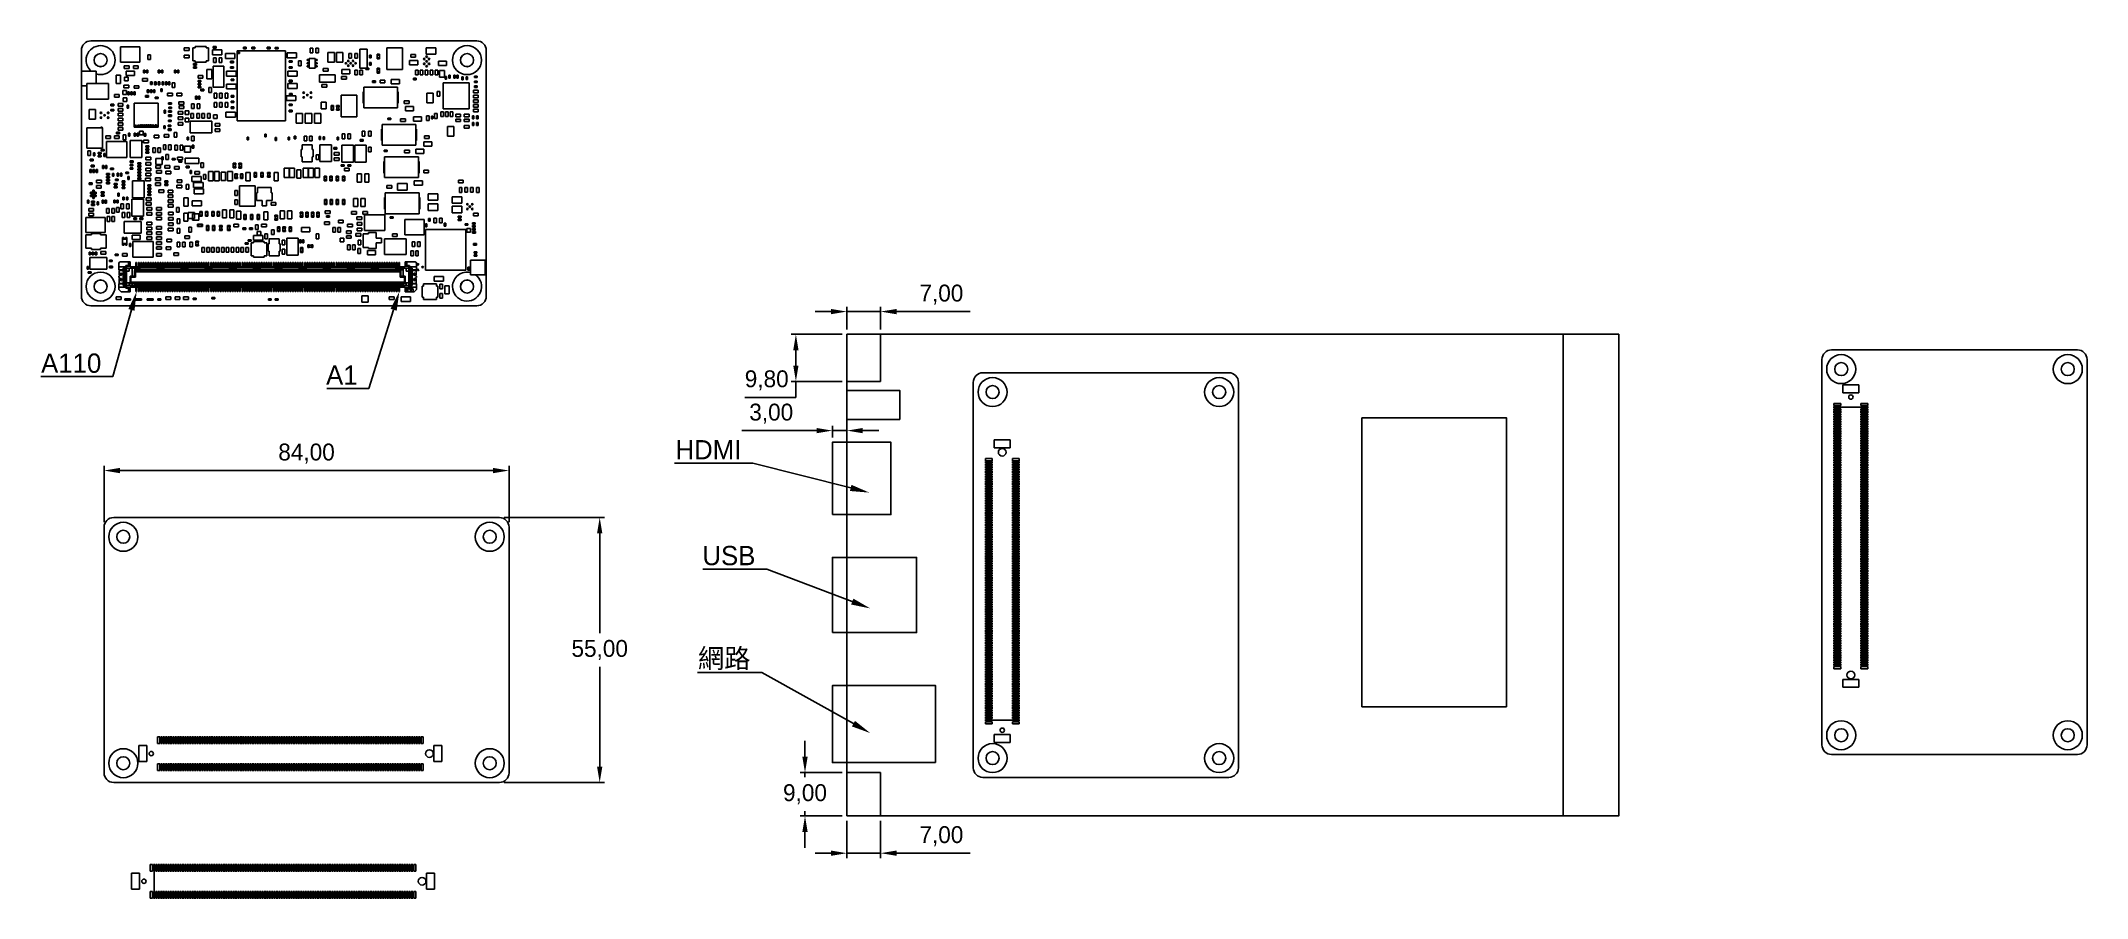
# Model space of a CAD drawing. Header units: millimetres. Extents: x 0 to 895, y 0 to 297.
# Drawn here: x 470.6 to 895, y 70.9 to 248.9 of the extents above; entities that cross this region are included whole.
import ezdxf
from ezdxf import colors
from ezdxf.entities.mleader import LeaderData, LeaderLine
from ezdxf.math import Vec2, Vec3

# ---------------------------------------------------------------- set-up
doc = ezdxf.new("R2010")
doc.units = ezdxf.units.MM
doc.header["$PDSIZE"] = -1
doc.styles.get("Standard").update_dxf_attribs({"font": 'GOTHIC.TTF'})
doc.dimstyles.new('ISO-25', dxfattribs={"dimtxt": 2.5, "dimasz": 2.5, "dimexe": 1.25, "dimexo": 0.625, "dimtad": 1, "dimtxsty": 'Standard', "dimcen": 2.5, "dimadec": 0, "dimazin": 0, "dimtfac": 1, "dimtmove": 0, "dimatfit": 3, "dimfxl": 1, "dimarcsym": 0})

msp = doc.modelspace()

# ---------------------------------------------------------------- blocks, each defined once
blk = doc.blocks.new('*D39')
at = {"color": 0, "lineweight": -2, "transparency": 16777216}
for p, q in [((483.71, 148.93), (483.71, 160.68)), ((487.01, 159.68), (564.41, 159.68)), ((567.71, 148.93), (567.71, 160.68))]:
    blk.add_line(p, q, dxfattribs=at)
at = {"color": 0, "transparency": 16777216}
for points in [[(487.01, 160.23), (487.01, 159.13), (483.71, 159.68)], [(564.41, 160.23), (564.41, 159.13), (567.71, 159.68)]]:
    blk.add_solid(points, dxfattribs=at)
at = {"layer": 'Defpoints', "color": 0, "transparency": 16777216}
for p in [(567.71, 159.68), (483.71, 147.93), (567.71, 147.93)]:
    blk.add_point(p, dxfattribs=at)
at = {"color": 0, "transparency": 16777216, "insert": (525.71, 163.2), "char_height": 3.5, "attachment_point": 5}
blk.add_mtext('84,00', dxfattribs=at)
blk = doc.blocks.new('*D40')
at = {"color": 0, "lineweight": -2, "transparency": 16777216}
for p, q in [((566.71, 149.93), (587.52, 149.93)), ((586.52, 146.62), (586.52, 125.95)), ((586.52, 98.23), (586.52, 118.9)), ((566.71, 94.93), (587.52, 94.93))]:
    blk.add_line(p, q, dxfattribs=at)
at = {"color": 0, "transparency": 16777216}
for points in [[(585.97, 146.62), (587.07, 146.62), (586.52, 149.93)], [(585.97, 98.23), (587.07, 98.23), (586.52, 94.93)]]:
    blk.add_solid(points, dxfattribs=at)
at = {"layer": 'Defpoints', "color": 0, "transparency": 16777216}
for p in [(565.71, 149.93), (565.71, 94.93), (586.52, 94.93)]:
    blk.add_point(p, dxfattribs=at)
at = {"color": 0, "transparency": 16777216, "insert": (586.52, 122.43), "char_height": 3.5, "attachment_point": 5}
blk.add_mtext('55,00', dxfattribs=at)
blk = doc.blocks.new('*D48')
at = {"color": 0, "lineweight": -2, "transparency": 16777216}
for p, q in [((634.49, 192.68), (631.19, 192.68)), ((637.79, 188.98), (637.79, 193.68)), ((637.79, 192.68), (644.79, 192.68)), ((644.79, 188.98), (644.79, 193.68)), ((648.09, 192.68), (663.39, 192.68))]:
    blk.add_line(p, q, dxfattribs=at)
at = {"color": 0, "transparency": 16777216}
for points in [[(634.49, 193.23), (634.49, 192.13), (637.79, 192.68)], [(648.09, 193.23), (648.09, 192.13), (644.79, 192.68)]]:
    blk.add_solid(points, dxfattribs=at)
at = {"layer": 'Defpoints', "color": 0, "transparency": 16777216}
for p in [(644.79, 192.68), (637.79, 187.98), (644.79, 187.98)]:
    blk.add_point(p, dxfattribs=at)
at = {"color": 0, "transparency": 16777216, "insert": (657.39, 196.2), "char_height": 3.5, "attachment_point": 5}
blk.add_mtext('7,00', dxfattribs=at)
blk = doc.blocks.new('*D49')
at = {"color": 0, "lineweight": -2, "transparency": 16777216}
for p, q in [((636.79, 187.98), (626.21, 187.98)), ((627.21, 184.67), (627.21, 181.48)), ((627.21, 174.87), (616.63, 174.87)), ((636.79, 178.18), (626.21, 178.18)), ((627.21, 178.18), (627.21, 174.87))]:
    blk.add_line(p, q, dxfattribs=at)
at = {"color": 0, "transparency": 16777216}
for points in [[(626.66, 184.67), (627.76, 184.67), (627.21, 187.98)], [(626.66, 181.48), (627.76, 181.48), (627.21, 178.18)]]:
    blk.add_solid(points, dxfattribs=at)
at = {"layer": 'Defpoints', "color": 0, "transparency": 16777216}
for p in [(637.79, 187.98), (627.21, 178.18), (637.79, 178.18)]:
    blk.add_point(p, dxfattribs=at)
at = {"color": 0, "transparency": 16777216, "insert": (621.16, 178.4), "char_height": 3.5, "attachment_point": 5}
blk.add_mtext('9,80', dxfattribs=at)
blk = doc.blocks.new('*D50')
at = {"color": 0, "lineweight": -2, "transparency": 16777216}
for p, q in [((637.79, 86.98), (637.79, 79.24)), ((644.79, 86.98), (644.79, 79.24)), ((634.49, 80.24), (631.19, 80.24)), ((637.79, 80.24), (644.79, 80.24)), ((648.09, 80.24), (663.39, 80.24))]:
    blk.add_line(p, q, dxfattribs=at)
at = {"color": 0, "transparency": 16777216}
for points in [[(634.49, 80.79), (634.49, 79.69), (637.79, 80.24)], [(648.09, 80.79), (648.09, 79.69), (644.79, 80.24)]]:
    blk.add_solid(points, dxfattribs=at)
at = {"layer": 'Defpoints', "color": 0, "transparency": 16777216}
for p in [(637.79, 87.98), (644.79, 87.98), (644.79, 80.24)]:
    blk.add_point(p, dxfattribs=at)
at = {"color": 0, "transparency": 16777216, "insert": (657.39, 83.77), "char_height": 3.5, "attachment_point": 5}
blk.add_mtext('7,00', dxfattribs=at)
blk = doc.blocks.new('*D51')
at = {"color": 0, "lineweight": -2, "transparency": 16777216}
for p, q in [((629.1, 100.28), (629.1, 103.58)), ((636.79, 96.98), (628.1, 96.98)), ((629.1, 96.98), (629.1, 96)), ((636.79, 87.98), (628.1, 87.98)), ((629.1, 87.98), (629.1, 88.95)), ((629.1, 84.67), (629.1, 81.37))]:
    blk.add_line(p, q, dxfattribs=at)
at = {"color": 0, "transparency": 16777216}
for points in [[(628.55, 100.28), (629.65, 100.28), (629.1, 96.98)], [(628.55, 84.67), (629.65, 84.67), (629.1, 87.98)]]:
    blk.add_solid(points, dxfattribs=at)
at = {"layer": 'Defpoints', "color": 0, "transparency": 16777216}
for p in [(637.79, 96.98), (629.1, 87.98), (637.79, 87.98)]:
    blk.add_point(p, dxfattribs=at)
at = {"color": 0, "transparency": 16777216, "insert": (629.1, 92.48), "char_height": 3.5, "attachment_point": 5}
blk.add_mtext('9,00', dxfattribs=at)
blk = doc.blocks.new('*D52')
at = {"color": 0, "lineweight": -2, "transparency": 16777216}
for p, q in [((631.49, 167.97), (616.01, 167.97)), ((634.79, 166.55), (634.79, 168.97)), ((637.79, 167.97), (634.79, 167.97)), ((637.79, 166.55), (637.79, 168.97)), ((641.09, 167.97), (644.39, 167.97))]:
    blk.add_line(p, q, dxfattribs=at)
at = {"color": 0, "transparency": 16777216}
for points in [[(631.49, 168.52), (631.49, 167.42), (634.79, 167.97)], [(641.09, 168.52), (641.09, 167.42), (637.79, 167.97)]]:
    blk.add_solid(points, dxfattribs=at)
at = {"layer": 'Defpoints', "color": 0, "transparency": 16777216}
for p in [(634.79, 167.97), (634.79, 165.55), (637.79, 165.55)]:
    blk.add_point(p, dxfattribs=at)
at = {"color": 0, "transparency": 16777216, "insert": (622.1, 171.49), "char_height": 3.5, "attachment_point": 5}
blk.add_mtext('3,00', dxfattribs=at)

# ---------------------------------------------------------------- dimensions: what is measured, and where the dimension line sits
for base, p1, p2, picture, middle in [((644.789, 192.68), (637.789, 187.976), (644.789, 187.976), '*D48', (657.389, 196.203)), ((634.789, 167.97), (637.789, 165.552), (634.789, 165.552), '*D52', (622.1, 171.493)), ((567.708, 159.68), (483.708, 147.925), (567.708, 147.925), '*D39', (525.708, 163.202)), ((644.789, 80.244), (637.789, 87.976), (644.789, 87.976), '*D50', (657.389, 83.766))]:
    dim = msp.add_linear_dim(base=base, p1=p1, p2=p2, dimstyle='ISO-25', override={"dimtxt": 3.5, "dimasz": 3.302, "dimexe": 1, "dimexo": 1, "dimgap": 1.524, "dimtih": 1, "dimtoh": 1, "dimzin": 0, "dimadec": 2, "dimtzin": 0})
    dim.commit()
    dim.dimension.update_dxf_attribs({"geometry": picture, "text_midpoint": middle})
for base, p1, p2, picture, middle in [((627.213, 178.176), (637.789, 187.976), (637.789, 178.176), '*D49', (621.161, 178.396)), ((586.522, 94.925), (565.708, 149.925), (565.708, 94.925), '*D40', (586.522, 122.425)), ((629.095, 87.976), (637.789, 96.976), (637.789, 87.976), '*D51', (629.095, 92.476))]:
    dim = msp.add_linear_dim(base=base, p1=p1, p2=p2, angle=90, dimstyle='ISO-25', override={"dimtxt": 3.5, "dimasz": 3.302, "dimexe": 1, "dimexo": 1, "dimgap": 1.524, "dimtih": 1, "dimtoh": 1, "dimzin": 0, "dimadec": 2, "dimtzin": 0})
    dim.commit()
    dim.dimension.update_dxf_attribs({"geometry": picture, "text_midpoint": middle})

# ---------------------------------------------------------------- linework, layer by layer
at = {"color": 7, "linetype": 'Continuous', "lineweight": 25}
for p, q in [((479, 195.879), (479, 246.879)), ((481, 248.879), (561, 248.879)), ((487.148, 247.638), (487.148, 244.488)), ((491.151, 247.638), (487.148, 247.638)), ((491.151, 244.488), (491.151, 247.638)), ((500.334, 247.43), (500.334, 246.88)), ((501.334, 247.43), (500.334, 247.43)), ((500.334, 246.88), (501.334, 246.88)), ((501.334, 246.88), (501.334, 247.43)), ((502.628, 247.431), (502.134, 247.431)), ((502.134, 247.431), (502.134, 244.746)), ((502.628, 247.716), (502.628, 247.431)), ((504.882, 247.716), (502.628, 247.716)), ((504.882, 247.431), (504.882, 247.716)), ((505.376, 247.431), (504.882, 247.431)), ((505.376, 244.746), (505.376, 247.431)), ((506.206, 247.028), (506.206, 246.012)), ((508.162, 247.028), (506.206, 247.028)), ((506.376, 247.686), (506.376, 247.386)), ((506.976, 247.686), (506.376, 247.686)), ((506.376, 247.386), (506.976, 247.386)), ((506.976, 247.386), (506.976, 247.686)), ((508.162, 246.012), (508.162, 247.028)), ((510.829, 246.266), (508.873, 246.266)), ((508.873, 246.266), (508.873, 245.25)), ((510.829, 245.25), (510.829, 246.266)), ((511.328, 246.785), (511.328, 232.285)), ((521.328, 246.785), (511.328, 246.785)), ((512.614, 247.547), (512.614, 247.246)), ((513.214, 247.547), (512.614, 247.547)), ((512.614, 247.246), (513.214, 247.246)), ((513.214, 247.246), (513.214, 247.547)), ((514.377, 247.559), (514.377, 247.259)), ((514.977, 247.559), (514.377, 247.559)), ((514.377, 247.259), (514.977, 247.259)), ((514.977, 247.259), (514.977, 247.559)), ((517.552, 247.559), (517.552, 247.259)), ((518.152, 247.559), (517.552, 247.559)), ((517.552, 247.259), (518.152, 247.259)), ((518.152, 247.259), (518.152, 247.559)), ((519.215, 247.529), (519.215, 247.229)), ((519.815, 247.529), (519.215, 247.529)), ((519.215, 247.229), (519.815, 247.229)), ((519.815, 247.229), (519.815, 247.529)), ((521.328, 232.285), (521.328, 246.785)), ((521.7, 246.393), (521.7, 245.377)), ((523.656, 246.393), (521.7, 246.393)), ((523.656, 245.377), (523.656, 246.393)), ((527.017, 247.401), (526.467, 247.401)), ((526.467, 247.401), (526.467, 246.401)), ((526.467, 246.401), (527.017, 246.401)), ((527.017, 246.401), (527.017, 247.401)), ((528.16, 247.401), (527.61, 247.401)), ((527.61, 247.401), (527.61, 246.401)), ((527.61, 246.401), (528.16, 246.401)), ((528.16, 246.401), (528.16, 247.401)), ((530.131, 246.453), (530.131, 244.453)), ((531.481, 246.453), (530.131, 246.453)), ((531.481, 244.453), (531.481, 246.453)), ((531.909, 246.453), (531.909, 244.453)), ((533.259, 246.453), (531.909, 246.453)), ((533.259, 244.453), (533.259, 246.453)), ((534.468, 246.258), (534.468, 245.258)), ((535.018, 246.258), (534.468, 246.258)), ((535.018, 245.258), (535.018, 246.258)), ((535.738, 246.258), (535.738, 245.258)), ((536.288, 246.258), (535.738, 246.258)), ((536.288, 245.258), (536.288, 246.258)), ((536.785, 247.162), (536.785, 243.237)), ((538.289, 247.162), (536.785, 247.162)), ((538.289, 243.237), (538.289, 247.162)), ((542.387, 247.448), (542.387, 242.951)), ((545.641, 247.448), (542.387, 247.448)), ((545.641, 242.951), (545.641, 247.448)), ((550.507, 247.449), (550.507, 246.099)), ((552.507, 247.449), (550.507, 247.449)), ((552.507, 246.099), (552.507, 247.449)), ((563, 246.879), (563, 195.879)), ((479.027, 242.58), (479.027, 239.532)), ((482.075, 242.58), (479.027, 242.58)), ((482.075, 240.019), (482.075, 242.58)), ((487.148, 244.488), (491.151, 244.488)), ((487.888, 243.697), (487.888, 243.146)), ((488.888, 243.697), (487.888, 243.697)), ((487.888, 243.146), (488.888, 243.146)), ((488.3, 242.602), (488.3, 241.701)), ((490, 242.602), (488.3, 242.602)), ((488.888, 243.146), (488.888, 243.697)), ((489.793, 243.697), (489.793, 243.146)), ((490.793, 243.697), (489.793, 243.697)), ((489.793, 243.146), (490.793, 243.146)), ((490, 241.701), (490, 242.602)), ((490.793, 243.146), (490.793, 243.697)), ((491.87, 242.832), (491.87, 242.232)), ((492.17, 242.832), (491.87, 242.832)), ((491.87, 242.232), (492.17, 242.232)), ((492.17, 242.232), (492.17, 242.832)), ((492.505, 242.832), (492.505, 242.232)), ((492.805, 242.832), (492.505, 242.832)), ((492.505, 242.232), (492.805, 242.232)), ((492.805, 242.232), (492.805, 242.832)), ((492.812, 246.004), (492.812, 245.004)), ((493.362, 246.004), (492.812, 246.004)), ((492.812, 245.004), (493.362, 245.004)), ((493.362, 245.004), (493.362, 246.004)), ((494.969, 242.832), (494.969, 242.232)), ((495.269, 242.832), (494.969, 242.832)), ((494.969, 242.232), (495.269, 242.232)), ((495.269, 242.232), (495.269, 242.832)), ((495.604, 242.832), (495.604, 242.232)), ((495.904, 242.832), (495.604, 242.832)), ((495.604, 242.232), (495.904, 242.232)), ((495.904, 242.232), (495.904, 242.832)), ((498.296, 242.832), (498.296, 242.232)), ((498.596, 242.832), (498.296, 242.832)), ((498.296, 242.232), (498.596, 242.232)), ((498.596, 242.232), (498.596, 242.832)), ((498.931, 242.832), (498.931, 242.232)), ((499.231, 242.832), (498.931, 242.832)), ((498.931, 242.232), (499.231, 242.232)), ((499.231, 242.232), (499.231, 242.832)), ((500.334, 245.906), (500.334, 245.356)), ((501.334, 245.906), (500.334, 245.906)), ((500.334, 245.356), (501.334, 245.356)), ((501.334, 245.356), (501.334, 245.906)), ((502.134, 244.746), (502.628, 244.746)), ((502.261, 244.156), (502.261, 243.856)), ((502.861, 244.156), (502.261, 244.156)), ((502.261, 243.856), (502.861, 243.856)), ((502.261, 243.521), (502.261, 243.221)), ((502.861, 243.521), (502.261, 243.521)), ((502.261, 243.221), (502.861, 243.221)), ((502.628, 244.746), (502.628, 244.461)), ((502.628, 244.461), (504.882, 244.461)), ((502.861, 243.856), (502.861, 244.156)), ((502.861, 243.221), (502.861, 243.521)), ((504.882, 244.746), (505.376, 244.746)), ((504.882, 244.461), (504.882, 244.746)), ((505.025, 242.926), (505.025, 240.97)), ((506.041, 242.926), (505.025, 242.926)), ((506.041, 240.97), (506.041, 242.926)), ((506.206, 246.012), (508.162, 246.012)), ((506.311, 243.067), (506.311, 239.813)), ((506.345, 243.067), (506.311, 243.067)), ((506.345, 243.639), (506.345, 243.067)), ((508.531, 243.639), (506.345, 243.639)), ((506.401, 245.369), (506.401, 244.369)), ((506.951, 245.369), (506.401, 245.369)), ((506.401, 244.369), (506.951, 244.369)), ((506.951, 244.369), (506.951, 245.369)), ((508.145, 245.369), (507.594, 245.369)), ((507.594, 245.369), (507.594, 244.369)), ((507.594, 244.369), (508.145, 244.369)), ((508.145, 244.369), (508.145, 245.369)), ((508.531, 243.067), (508.531, 243.639)), ((508.565, 243.067), (508.531, 243.067)), ((508.565, 239.813), (508.565, 243.067)), ((508.873, 245.25), (510.829, 245.25)), ((509.127, 242.583), (509.127, 241.567)), ((511.083, 242.583), (509.127, 242.583)), ((509.932, 244.638), (509.932, 244.338)), ((510.532, 244.638), (509.932, 244.638)), ((509.932, 244.338), (510.532, 244.338)), ((509.932, 243.495), (509.932, 243.195)), ((510.532, 243.495), (509.932, 243.495)), ((509.932, 243.195), (510.532, 243.195)), ((510.532, 244.338), (510.532, 244.638)), ((510.532, 243.195), (510.532, 243.495)), ((511.083, 241.567), (511.083, 242.583)), ((521.7, 245.377), (523.656, 245.377)), ((521.827, 242.583), (521.827, 241.567)), ((523.783, 242.583), (521.827, 242.583)), ((522.124, 244.765), (522.124, 244.465)), ((522.724, 244.765), (522.124, 244.765)), ((522.124, 244.465), (522.724, 244.465)), ((522.124, 243.495), (522.124, 243.195)), ((522.724, 243.495), (522.124, 243.495)), ((522.124, 243.195), (522.724, 243.195)), ((522.724, 244.465), (522.724, 244.765)), ((522.724, 243.195), (522.724, 243.495)), ((523.783, 241.567), (523.783, 242.583)), ((524.054, 244.734), (524.054, 243.734)), ((524.604, 244.734), (524.054, 244.734)), ((524.054, 243.734), (524.604, 243.734)), ((524.604, 243.734), (524.604, 244.734)), ((525.819, 244.984), (525.819, 244.784)), ((525.819, 244.984), (525.994, 244.984)), ((525.819, 244.784), (525.994, 244.784)), ((525.819, 244.334), (525.819, 244.134)), ((525.819, 244.334), (525.994, 244.334)), ((525.819, 244.134), (525.994, 244.134)), ((525.819, 243.684), (525.819, 243.484)), ((525.819, 243.684), (525.994, 243.684)), ((525.819, 243.484), (525.994, 243.484)), ((525.994, 244.984), (525.994, 244.784)), ((525.994, 244.984), (526.024, 244.984)), ((525.994, 244.784), (526.024, 244.784)), ((525.994, 244.334), (525.994, 244.134)), ((525.994, 244.334), (526.024, 244.334)), ((525.994, 244.134), (526.024, 244.134)), ((525.994, 243.684), (525.994, 243.484)), ((525.994, 243.684), (526.024, 243.684)), ((525.994, 243.484), (526.024, 243.484)), ((526.024, 244.984), (526.024, 244.784)), ((526.024, 244.984), (526.194, 244.984)), ((526.024, 244.784), (526.194, 244.784)), ((526.024, 244.334), (526.024, 244.134)), ((526.024, 244.334), (526.194, 244.334)), ((526.024, 244.134), (526.194, 244.134)), ((526.024, 243.684), (526.024, 243.484)), ((526.024, 243.684), (526.194, 243.684)), ((526.024, 243.484), (526.194, 243.484)), ((526.194, 244.984), (526.194, 244.784)), ((526.194, 244.984), (526.244, 244.984)), ((526.194, 244.784), (526.244, 244.784)), ((526.194, 244.334), (526.194, 244.134)), ((526.194, 244.334), (526.244, 244.334)), ((526.194, 244.134), (526.244, 244.134)), ((526.194, 243.684), (526.194, 243.484)), ((526.194, 243.684), (526.244, 243.684)), ((526.194, 243.484), (526.244, 243.484)), ((526.244, 245.234), (526.244, 243.234)), ((527.494, 245.234), (526.244, 245.234)), ((526.244, 243.234), (527.494, 243.234)), ((527.494, 243.234), (527.494, 245.234)), ((527.494, 244.984), (527.544, 244.984)), ((527.494, 244.784), (527.544, 244.784)), ((527.494, 244.334), (527.544, 244.334)), ((527.494, 244.134), (527.544, 244.134)), ((527.494, 243.684), (527.544, 243.684)), ((527.494, 243.484), (527.544, 243.484)), ((527.544, 244.984), (527.544, 244.784)), ((527.544, 244.984), (527.714, 244.984)), ((527.544, 244.784), (527.714, 244.784)), ((527.544, 244.334), (527.544, 244.134)), ((527.544, 244.334), (527.714, 244.334)), ((527.544, 244.134), (527.714, 244.134)), ((527.544, 243.684), (527.544, 243.484)), ((527.544, 243.684), (527.714, 243.684)), ((527.544, 243.484), (527.714, 243.484)), ((527.714, 244.984), (527.714, 244.784)), ((527.714, 244.984), (527.744, 244.984)), ((527.714, 244.784), (527.744, 244.784)), ((527.714, 244.334), (527.714, 244.134)), ((527.714, 244.334), (527.744, 244.334)), ((527.714, 244.134), (527.744, 244.134)), ((527.714, 243.684), (527.714, 243.484)), ((527.714, 243.684), (527.744, 243.684)), ((527.714, 243.484), (527.744, 243.484)), ((527.744, 244.984), (527.744, 244.784)), ((527.744, 244.984), (527.919, 244.984)), ((527.744, 244.784), (527.919, 244.784)), ((527.744, 244.334), (527.744, 244.134)), ((527.744, 244.334), (527.919, 244.334)), ((527.744, 244.134), (527.919, 244.134)), ((527.744, 243.684), (527.744, 243.484)), ((527.744, 243.684), (527.919, 243.684)), ((527.744, 243.484), (527.919, 243.484)), ((527.919, 244.984), (527.919, 244.784)), ((527.919, 244.334), (527.919, 244.134)), ((527.919, 243.684), (527.919, 243.484)), ((529.163, 243.112), (529.163, 242.562)), ((530.163, 243.112), (529.163, 243.112)), ((529.163, 242.562), (530.163, 242.562)), ((530.131, 244.453), (531.481, 244.453)), ((530.163, 242.562), (530.163, 243.112)), ((531.909, 244.453), (533.259, 244.453)), ((533.004, 242.906), (533.004, 242.006)), ((534.704, 242.906), (533.004, 242.906)), ((533.004, 242.006), (534.704, 242.006)), ((534.468, 245.258), (535.018, 245.258)), ((534.704, 242.006), (534.704, 242.906)), ((535.738, 245.258), (536.288, 245.258)), ((535.738, 242.829), (535.738, 241.829)), ((536.288, 242.829), (535.738, 242.829)), ((536.288, 241.829), (536.288, 242.829)), ((536.754, 242.829), (536.754, 241.829)), ((537.304, 242.829), (536.754, 242.829)), ((536.785, 243.237), (538.289, 243.237)), ((537.304, 241.829), (537.304, 242.829)), ((538.024, 243.216), (538.024, 242.916)), ((538.624, 243.216), (538.024, 243.216)), ((538.024, 242.916), (538.624, 242.916)), ((538.624, 242.916), (538.624, 243.216)), ((538.784, 245.931), (538.784, 245.331)), ((539.084, 245.931), (538.784, 245.931)), ((538.784, 245.331), (539.084, 245.331)), ((539.084, 244.407), (538.784, 244.407)), ((538.784, 244.407), (538.784, 243.807)), ((538.784, 243.807), (539.084, 243.807)), ((539.084, 245.331), (539.084, 245.931)), ((539.084, 243.807), (539.084, 244.407)), ((540.335, 246.131), (540.335, 245.881)), ((540.835, 246.131), (540.335, 246.131)), ((540.835, 245.881), (540.335, 245.881)), ((540.335, 245.381), (540.335, 245.131)), ((540.835, 245.381), (540.335, 245.381)), ((540.335, 245.131), (540.835, 245.131)), ((540.335, 243.21), (540.335, 242.96)), ((540.835, 243.21), (540.335, 243.21)), ((540.335, 242.96), (540.835, 242.96)), ((540.335, 242.46), (540.335, 242.21)), ((540.335, 242.46), (540.835, 242.46)), ((540.335, 242.21), (540.835, 242.21)), ((540.345, 245.881), (540.345, 245.381)), ((540.345, 242.46), (540.345, 242.96)), ((540.825, 245.881), (540.825, 245.381)), ((540.825, 242.46), (540.825, 242.96)), ((540.835, 245.881), (540.835, 246.131)), ((540.835, 245.131), (540.835, 245.381)), ((540.835, 242.96), (540.835, 243.21)), ((540.835, 242.21), (540.835, 242.46)), ((542.387, 242.951), (545.641, 242.951)), ((548.801, 244.811), (547.101, 244.811)), ((547.101, 244.811), (547.101, 243.911)), ((547.101, 243.911), (548.801, 243.911)), ((547.324, 246.033), (547.324, 245.483)), ((548.324, 246.033), (547.324, 246.033)), ((547.324, 245.483), (548.324, 245.483)), ((548.311, 242.829), (548.311, 241.829)), ((548.861, 242.829), (548.311, 242.829)), ((548.324, 245.483), (548.324, 246.033)), ((548.801, 243.911), (548.801, 244.811)), ((548.861, 241.829), (548.861, 242.829)), ((549.862, 242.832), (549.311, 242.832)), ((549.311, 242.832), (549.311, 241.832)), ((549.862, 241.832), (549.862, 242.832)), ((550.327, 242.832), (550.327, 241.832)), ((550.878, 242.832), (550.327, 242.832)), ((550.507, 246.099), (552.507, 246.099)), ((550.878, 241.832), (550.878, 242.832)), ((551.343, 242.832), (551.343, 241.832)), ((551.894, 242.832), (551.343, 242.832)), ((551.894, 241.832), (551.894, 242.832)), ((552.359, 242.832), (552.359, 241.832)), ((552.91, 242.832), (552.359, 242.832)), ((552.91, 241.832), (552.91, 242.832)), ((553.07, 244.684), (553.07, 243.784)), ((554.77, 244.684), (553.07, 244.684)), ((553.07, 243.784), (554.77, 243.784)), ((554.301, 242.71), (553.285, 242.71)), ((553.285, 242.71), (553.285, 241.313)), ((554.301, 241.313), (554.301, 242.71)), ((554.77, 243.784), (554.77, 244.684)), ((479.027, 239.532), (480.17, 239.532)), ((480.17, 240.019), (480.17, 236.765)), ((484.667, 240.019), (480.17, 240.019)), ((484.667, 236.765), (484.667, 240.019)), ((485.856, 237.778), (485.856, 237.228)), ((486.856, 237.778), (485.856, 237.778)), ((486.21, 241.731), (486.21, 240.032)), ((487.111, 241.731), (486.21, 241.731)), ((486.21, 240.032), (487.111, 240.032)), ((486.856, 237.228), (486.856, 237.778)), ((487.111, 240.032), (487.111, 241.731)), ((487.6, 238.545), (487.6, 237.783)), ((488.362, 238.545), (487.6, 238.545)), ((487.6, 237.783), (488.362, 237.783)), ((487.837, 239.683), (487.837, 239.133)), ((488.837, 239.683), (487.837, 239.683)), ((487.837, 239.133), (488.837, 239.133)), ((487.931, 241.364), (487.931, 240.602)), ((488.693, 241.364), (487.931, 241.364)), ((487.931, 240.602), (488.693, 240.602)), ((488.3, 241.701), (490, 241.701)), ((488.362, 237.783), (488.362, 238.545)), ((488.619, 238.311), (488.619, 237.711)), ((488.919, 238.311), (488.619, 238.311)), ((488.619, 237.711), (488.919, 237.711)), ((488.693, 240.602), (488.693, 241.364)), ((488.837, 239.133), (488.837, 239.683)), ((488.919, 237.711), (488.919, 238.311)), ((489.254, 238.311), (489.254, 237.711)), ((489.554, 238.311), (489.254, 238.311)), ((489.254, 237.711), (489.554, 237.711)), ((489.554, 237.711), (489.554, 238.311)), ((490.189, 238.311), (489.889, 238.311)), ((489.889, 238.311), (489.889, 237.711)), ((489.889, 237.711), (490.189, 237.711)), ((489.945, 239.582), (489.945, 239.032)), ((490.945, 239.582), (489.945, 239.582)), ((489.945, 239.032), (490.945, 239.032)), ((490.189, 237.711), (490.189, 238.311)), ((490.945, 239.032), (490.945, 239.582)), ((491.698, 241.055), (491.698, 240.505)), ((492.698, 241.055), (491.698, 241.055)), ((491.698, 240.505), (492.698, 240.505)), ((492.983, 238.743), (492.683, 238.743)), ((492.683, 238.743), (492.683, 238.143)), ((492.683, 238.143), (492.983, 238.143)), ((492.698, 240.505), (492.698, 241.055)), ((492.983, 238.143), (492.983, 238.743)), ((493.618, 238.743), (493.318, 238.743)), ((493.318, 238.743), (493.318, 238.143)), ((493.318, 238.143), (493.618, 238.143)), ((493.669, 240.394), (493.368, 240.394)), ((493.368, 240.394), (493.368, 239.794)), ((493.368, 239.794), (493.669, 239.794)), ((493.618, 238.143), (493.618, 238.743)), ((493.669, 239.794), (493.669, 240.394)), ((494.253, 238.743), (493.953, 238.743)), ((493.953, 238.743), (493.953, 238.143)), ((493.953, 238.143), (494.253, 238.143)), ((494.507, 240.381), (494.207, 240.381)), ((494.207, 240.381), (494.207, 239.781)), ((494.207, 239.781), (494.507, 239.781)), ((494.253, 238.143), (494.253, 238.743)), ((494.507, 239.781), (494.507, 240.381)), ((495.269, 240.381), (494.969, 240.381)), ((494.969, 240.381), (494.969, 239.781)), ((494.969, 239.781), (495.269, 239.781)), ((495.269, 239.781), (495.269, 240.381)), ((495.477, 238.946), (495.477, 238.346)), ((495.777, 238.946), (495.477, 238.946)), ((495.477, 238.346), (495.777, 238.346)), ((495.731, 240.381), (495.731, 239.781)), ((496.031, 240.381), (495.731, 240.381)), ((495.731, 239.781), (496.031, 239.781)), ((495.777, 238.346), (495.777, 238.946)), ((496.031, 239.781), (496.031, 240.381)), ((496.467, 240.381), (496.467, 239.781)), ((496.767, 240.381), (496.467, 240.381)), ((496.467, 239.781), (496.767, 239.781)), ((496.767, 239.781), (496.767, 240.381)), ((497.905, 238.032), (496.905, 238.032)), ((496.905, 238.032), (496.905, 237.482)), ((497.077, 240.38), (497.077, 239.78)), ((497.377, 240.38), (497.077, 240.38)), ((497.077, 239.78), (497.377, 239.78)), ((497.377, 239.78), (497.377, 240.38)), ((497.841, 240.188), (497.841, 239.188)), ((498.391, 240.188), (497.841, 240.188)), ((497.841, 239.188), (498.391, 239.188)), ((497.905, 237.482), (497.905, 238.032)), ((498.391, 239.188), (498.391, 240.188)), ((498.81, 238.032), (498.81, 237.482)), ((499.81, 238.032), (498.81, 238.032)), ((499.81, 237.482), (499.81, 238.032)), ((503.201, 240.651), (503.201, 240.35)), ((503.801, 240.651), (503.201, 240.651)), ((503.201, 240.35), (503.801, 240.35)), ((503.201, 240.041), (503.201, 239.741)), ((503.801, 240.041), (503.201, 240.041)), ((503.201, 239.741), (503.801, 239.741)), ((503.201, 239.431), (503.201, 239.131)), ((503.801, 239.431), (503.201, 239.431)), ((503.201, 239.131), (503.801, 239.131)), ((504.204, 241.665), (503.204, 241.665)), ((503.204, 241.665), (503.204, 241.114)), ((503.204, 241.114), (504.204, 241.114)), ((503.801, 240.35), (503.801, 240.651)), ((503.801, 239.741), (503.801, 240.041)), ((503.801, 239.131), (503.801, 239.431)), ((503.81, 238.822), (503.81, 238.522)), ((504.41, 238.822), (503.81, 238.822)), ((503.81, 238.522), (504.41, 238.522)), ((504.204, 241.114), (504.204, 241.665)), ((504.41, 238.522), (504.41, 238.822)), ((505.025, 240.97), (506.041, 240.97)), ((505.461, 239.197), (505.461, 238.197)), ((506.011, 239.197), (505.461, 239.197)), ((505.461, 238.197), (506.011, 238.197)), ((506.011, 238.197), (506.011, 239.197)), ((506.311, 239.813), (506.345, 239.813)), ((506.345, 239.813), (506.345, 239.242)), ((506.345, 239.242), (508.531, 239.242)), ((507.078, 238.003), (506.528, 238.003)), ((506.528, 238.003), (506.528, 237.003)), ((507.078, 237.003), (507.078, 238.003)), ((507.671, 238.003), (507.671, 237.003)), ((508.221, 238.003), (507.671, 238.003)), ((508.221, 237.003), (508.221, 238.003)), ((508.531, 239.813), (508.565, 239.813)), ((508.531, 239.242), (508.531, 239.813)), ((508.814, 238.003), (508.814, 237.003)), ((509.364, 238.003), (508.814, 238.003)), ((509.127, 241.567), (511.083, 241.567)), ((509.127, 239.916), (509.127, 238.9)), ((511.083, 239.916), (509.127, 239.916)), ((509.127, 238.9), (511.083, 238.9)), ((509.364, 237.003), (509.364, 238.003)), ((510.059, 240.955), (510.059, 240.655)), ((510.659, 240.955), (510.059, 240.955)), ((510.059, 240.655), (510.659, 240.655)), ((510.659, 240.655), (510.659, 240.955)), ((511.083, 238.9), (511.083, 239.916)), ((521.827, 241.567), (523.783, 241.567)), ((521.827, 240.043), (521.827, 239.027)), ((523.783, 240.043), (521.827, 240.043)), ((521.827, 239.027), (523.783, 239.027)), ((522.124, 240.701), (522.124, 240.401)), ((522.724, 240.701), (522.124, 240.701)), ((522.124, 240.401), (522.724, 240.401)), ((522.149, 237.984), (522.149, 237.683)), ((522.749, 237.984), (522.149, 237.984)), ((522.149, 237.683), (522.749, 237.683)), ((522.724, 240.401), (522.724, 240.701)), ((522.749, 237.683), (522.749, 237.984)), ((523.783, 239.027), (523.783, 240.043)), ((528.411, 241.811), (528.411, 240.307)), ((531.676, 241.811), (528.411, 241.811)), ((528.411, 240.307), (531.676, 240.307)), ((528.909, 239.81), (528.909, 239.26)), ((529.909, 239.81), (528.909, 239.81)), ((528.909, 239.26), (529.909, 239.26)), ((529.909, 239.26), (529.909, 239.81)), ((531.676, 240.307), (531.676, 241.811)), ((532.973, 241.461), (532.973, 240.911)), ((533.973, 241.461), (532.973, 241.461)), ((532.973, 240.911), (533.973, 240.911)), ((533.973, 240.911), (533.973, 241.461)), ((535.738, 241.829), (536.288, 241.829)), ((536.754, 241.829), (537.304, 241.829)), ((537.443, 238.322), (537.443, 235.922)), ((537.443, 238.322), (537.593, 238.322)), ((537.593, 239.272), (537.593, 234.972)), ((544.593, 239.272), (537.593, 239.272)), ((539.396, 240.574), (539.396, 240.274)), ((539.996, 240.574), (539.396, 240.574)), ((539.396, 240.274), (539.996, 240.274)), ((539.996, 240.274), (539.996, 240.574)), ((540.974, 240.699), (540.974, 240.149)), ((541.974, 240.699), (540.974, 240.699)), ((540.974, 240.149), (541.974, 240.149)), ((541.974, 240.149), (541.974, 240.699)), ((543.291, 240.874), (543.291, 239.974)), ((544.991, 240.874), (543.291, 240.874)), ((543.291, 239.974), (544.991, 239.974)), ((544.593, 234.972), (544.593, 239.272)), ((544.593, 238.322), (544.743, 238.322)), ((544.743, 238.322), (544.743, 235.922)), ((544.991, 239.974), (544.991, 240.874)), ((547.884, 241.123), (547.884, 240.823)), ((548.484, 241.123), (547.884, 241.123)), ((547.884, 240.823), (548.484, 240.823)), ((548.311, 241.829), (548.861, 241.829)), ((548.484, 240.823), (548.484, 241.123)), ((549.311, 241.832), (549.862, 241.832)), ((550.327, 241.832), (550.878, 241.832)), ((550.629, 238.021), (550.629, 236.021)), ((551.978, 238.021), (550.629, 238.021)), ((551.343, 241.832), (551.894, 241.832)), ((551.978, 236.021), (551.978, 238.021)), ((552.359, 241.832), (552.91, 241.832)), ((552.832, 238.384), (552.832, 237.384)), ((553.382, 238.384), (552.832, 238.384)), ((553.285, 241.313), (554.301, 241.313)), ((553.382, 237.384), (553.382, 238.384)), ((554.066, 240.151), (554.066, 234.754)), ((559.463, 240.151), (554.066, 240.151)), ((554.455, 241.509), (554.455, 240.909)), ((554.756, 241.509), (554.455, 241.509)), ((554.455, 240.909), (554.756, 240.909)), ((554.756, 240.909), (554.756, 241.509)), ((555.205, 241.768), (555.205, 241.168)), ((555.505, 241.768), (555.205, 241.768)), ((555.205, 241.168), (555.505, 241.168)), ((555.505, 241.168), (555.505, 241.768)), ((556.251, 241.768), (556.251, 241.168)), ((556.551, 241.768), (556.251, 241.768)), ((556.251, 241.168), (556.551, 241.168)), ((556.551, 241.168), (556.551, 241.768)), ((556.863, 241.766), (556.863, 241.166)), ((557.164, 241.766), (556.863, 241.766)), ((556.863, 241.166), (557.164, 241.166)), ((557.164, 241.166), (557.164, 241.766)), ((557.91, 241.41), (557.91, 240.81)), ((558.21, 241.41), (557.91, 241.41)), ((557.91, 240.81), (558.21, 240.81)), ((558.21, 240.81), (558.21, 241.41)), ((558.799, 241.435), (558.799, 240.835)), ((559.099, 241.435), (558.799, 241.435)), ((558.799, 240.835), (559.099, 240.835)), ((559.099, 240.835), (559.099, 241.435)), ((559.463, 234.754), (559.463, 240.151)), ((560.328, 238.642), (560.328, 238.092)), ((561.329, 238.642), (560.328, 238.642)), ((560.328, 238.092), (561.329, 238.092)), ((560.529, 241.565), (560.529, 241.265)), ((561.128, 241.565), (560.529, 241.565)), ((560.529, 241.265), (561.128, 241.265)), ((560.529, 240.549), (560.529, 240.249)), ((561.128, 240.549), (560.529, 240.549)), ((560.529, 240.249), (561.128, 240.249)), ((560.529, 239.533), (560.529, 239.233)), ((561.128, 239.533), (560.529, 239.533)), ((560.529, 239.233), (561.128, 239.233)), ((561.128, 241.265), (561.128, 241.565)), ((561.128, 240.249), (561.128, 240.549)), ((561.128, 239.233), (561.128, 239.533)), ((561.329, 238.092), (561.329, 238.642)), ((480.17, 236.765), (484.667, 236.765)), ((480.601, 234.617), (480.601, 232.617)), ((481.951, 234.617), (480.601, 234.617)), ((481.951, 232.617), (481.951, 234.617)), ((485.141, 235.723), (485.141, 235.423)), ((485.741, 235.723), (485.141, 235.723)), ((485.141, 235.423), (485.741, 235.423)), ((485.141, 234.656), (485.141, 234.356)), ((485.741, 234.656), (485.141, 234.656)), ((485.141, 234.356), (485.741, 234.356)), ((485.741, 235.423), (485.741, 235.723)), ((485.741, 234.356), (485.741, 234.656)), ((485.856, 237.228), (486.856, 237.228)), ((486.618, 235.873), (486.618, 235.323)), ((487.618, 235.873), (486.618, 235.873)), ((486.618, 235.323), (487.618, 235.323)), ((486.618, 234.857), (486.618, 234.307)), ((487.618, 234.857), (486.618, 234.857)), ((486.618, 234.307), (487.618, 234.307)), ((486.618, 233.841), (486.618, 233.291)), ((487.618, 233.841), (486.618, 233.841)), ((487.618, 235.323), (487.618, 235.873)), ((487.618, 234.307), (487.618, 234.857)), ((487.618, 233.291), (487.618, 233.841)), ((487.702, 237.071), (487.702, 236.309)), ((488.464, 237.071), (487.702, 237.071)), ((487.702, 236.309), (488.464, 236.309)), ((488.464, 236.309), (488.464, 237.071)), ((488.492, 235.517), (488.492, 234.917)), ((488.792, 235.517), (488.492, 235.517)), ((488.492, 234.917), (488.792, 234.917)), ((488.792, 234.917), (488.792, 235.517)), ((489.952, 235.939), (489.952, 230.939)), ((494.952, 235.939), (489.952, 235.939)), ((492.33, 237.526), (492.33, 237.226)), ((492.929, 237.526), (492.33, 237.526)), ((492.33, 237.226), (492.929, 237.226)), ((492.929, 237.226), (492.929, 237.526)), ((494.311, 237.222), (494.311, 236.921)), ((494.911, 237.222), (494.311, 237.222)), ((494.311, 236.921), (494.911, 236.921)), ((494.911, 236.921), (494.911, 237.222)), ((494.952, 230.939), (494.952, 235.939)), ((496.188, 234.501), (496.188, 233.901)), ((496.488, 234.501), (496.188, 234.501)), ((496.188, 233.901), (496.488, 233.901)), ((496.488, 233.901), (496.488, 234.501)), ((496.905, 237.482), (497.905, 237.482)), ((497.105, 236.053), (497.105, 235.753)), ((497.705, 236.053), (497.105, 236.053)), ((497.105, 235.753), (497.705, 235.753)), ((497.105, 234.377), (497.105, 234.077)), ((497.705, 234.377), (497.105, 234.377)), ((497.105, 234.077), (497.705, 234.077)), ((497.105, 233.513), (497.105, 233.213)), ((497.705, 233.513), (497.105, 233.513)), ((497.13, 235.134), (497.13, 234.833)), ((497.73, 235.134), (497.13, 235.134)), ((497.13, 234.833), (497.73, 234.833)), ((497.705, 235.753), (497.705, 236.053)), ((497.705, 234.077), (497.705, 234.377)), ((497.705, 233.213), (497.705, 233.513)), ((497.73, 234.833), (497.73, 235.134)), ((498.81, 237.482), (499.81, 237.482)), ((499.064, 234.222), (499.064, 233.672)), ((500.064, 234.222), (499.064, 234.222)), ((499.064, 233.672), (500.064, 233.672)), ((499.241, 236.254), (499.241, 235.704)), ((500.242, 236.254), (499.241, 236.254)), ((499.241, 235.704), (500.242, 235.704)), ((499.267, 235.365), (499.267, 234.815)), ((500.267, 235.365), (499.267, 235.365)), ((499.267, 234.815), (500.267, 234.815)), ((500.064, 233.672), (500.064, 234.222)), ((500.242, 235.704), (500.242, 236.254)), ((500.267, 234.815), (500.267, 235.365)), ((500.529, 234.328), (500.529, 233.566)), ((501.291, 234.328), (500.529, 234.328)), ((500.529, 233.566), (501.291, 233.566)), ((501.291, 233.566), (501.291, 234.328)), ((501.727, 233.838), (501.727, 232.838)), ((502.277, 233.838), (501.727, 233.838)), ((502.404, 235.819), (501.854, 235.819)), ((501.854, 235.819), (501.854, 234.819)), ((501.854, 234.819), (502.404, 234.819)), ((502.277, 232.838), (502.277, 233.838)), ((502.404, 234.819), (502.404, 235.819)), ((502.69, 237.397), (502.69, 236.797)), ((502.99, 237.397), (502.69, 237.397)), ((502.69, 236.797), (502.99, 236.797)), ((502.972, 233.838), (502.972, 232.838)), ((503.522, 233.838), (502.972, 233.838)), ((502.99, 236.797), (502.99, 237.397)), ((503.022, 235.819), (503.022, 234.819)), ((503.573, 235.819), (503.022, 235.819)), ((503.022, 234.819), (503.573, 234.819)), ((503.3, 237.397), (503.3, 236.797)), ((503.6, 237.397), (503.3, 237.397)), ((503.3, 236.797), (503.6, 236.797)), ((503.522, 232.838), (503.522, 233.838)), ((503.573, 234.819), (503.573, 235.819)), ((503.6, 236.797), (503.6, 237.397)), ((504.013, 233.838), (504.013, 232.838)), ((504.563, 233.838), (504.013, 233.838)), ((504.563, 232.838), (504.563, 233.838)), ((505.156, 233.838), (505.156, 232.838)), ((505.706, 233.838), (505.156, 233.838)), ((505.706, 232.838), (505.706, 233.838)), ((506.383, 233.523), (506.383, 232.761)), ((507.145, 233.523), (506.383, 233.523)), ((506.528, 237.003), (507.078, 237.003)), ((507.078, 236.098), (506.528, 236.098)), ((506.528, 236.098), (506.528, 235.098)), ((506.528, 235.098), (507.078, 235.098)), ((507.078, 235.098), (507.078, 236.098)), ((507.145, 232.761), (507.145, 233.523)), ((507.671, 237.003), (508.221, 237.003)), ((508.221, 236.098), (507.671, 236.098)), ((507.671, 236.098), (507.671, 235.098)), ((507.671, 235.098), (508.221, 235.098)), ((508.221, 235.098), (508.221, 236.098)), ((508.814, 237.003), (509.364, 237.003)), ((508.814, 236.098), (508.814, 235.098)), ((509.364, 236.098), (508.814, 236.098)), ((508.814, 235.098), (509.364, 235.098)), ((509, 234.074), (509, 233.058)), ((510.956, 234.074), (509, 234.074)), ((509.364, 235.098), (509.364, 236.098)), ((510.059, 237.526), (510.059, 237.226)), ((510.659, 237.526), (510.059, 237.526)), ((510.059, 237.226), (510.659, 237.226)), ((510.059, 236.383), (510.059, 236.083)), ((510.659, 236.383), (510.059, 236.383)), ((510.059, 236.083), (510.659, 236.083)), ((510.059, 235.164), (510.059, 234.864)), ((510.659, 235.164), (510.059, 235.164)), ((510.059, 234.864), (510.659, 234.864)), ((510.659, 237.226), (510.659, 237.526)), ((510.659, 236.083), (510.659, 236.383)), ((510.659, 234.864), (510.659, 235.164)), ((510.956, 233.058), (510.956, 234.074)), ((521.522, 237.503), (521.522, 236.487)), ((523.478, 237.503), (521.522, 237.503)), ((521.522, 236.487), (523.478, 236.487)), ((522.124, 235.748), (522.124, 235.448)), ((522.724, 235.748), (522.124, 235.748)), ((522.124, 235.448), (522.724, 235.448)), ((522.124, 234.478), (522.124, 234.178)), ((522.724, 234.478), (522.124, 234.478)), ((522.124, 234.178), (522.724, 234.178)), ((522.724, 235.448), (522.724, 235.748)), ((522.724, 234.178), (522.724, 234.478)), ((523.478, 236.487), (523.478, 237.503)), ((523.527, 233.804), (523.527, 231.804)), ((524.877, 233.804), (523.527, 233.804)), ((524.877, 231.804), (524.877, 233.804)), ((525.432, 233.804), (525.432, 231.804)), ((526.782, 233.804), (525.432, 233.804)), ((526.782, 231.804), (526.782, 233.804)), ((527.337, 233.804), (527.337, 231.804)), ((528.687, 233.804), (527.337, 233.804)), ((528.687, 231.804), (528.687, 233.804)), ((529.79, 236.17), (528.774, 236.17)), ((528.774, 236.17), (528.774, 234.773)), ((528.774, 234.773), (529.79, 234.773)), ((529.79, 234.773), (529.79, 236.17)), ((530.81, 235.463), (530.81, 235.213)), ((531.31, 235.463), (530.81, 235.463)), ((531.31, 235.213), (530.81, 235.213)), ((530.81, 234.713), (530.81, 234.463)), ((531.31, 234.713), (530.81, 234.713)), ((530.81, 234.463), (531.31, 234.463)), ((530.82, 235.213), (530.82, 234.713)), ((531.3, 235.213), (531.3, 234.713)), ((531.31, 235.213), (531.31, 235.463)), ((531.31, 234.463), (531.31, 234.713)), ((532.453, 235.463), (531.953, 235.463)), ((531.953, 235.463), (531.953, 235.213)), ((532.453, 235.213), (531.953, 235.213)), ((531.953, 234.713), (531.953, 234.463)), ((532.453, 234.713), (531.953, 234.713)), ((531.953, 234.463), (532.453, 234.463)), ((531.963, 235.213), (531.963, 234.713)), ((532.443, 235.213), (532.443, 234.713)), ((532.453, 235.213), (532.453, 235.463)), ((532.453, 234.463), (532.453, 234.713)), ((532.862, 237.593), (532.862, 233.096)), ((536.116, 237.593), (532.862, 237.593)), ((536.116, 233.096), (536.116, 237.593)), ((537.443, 235.922), (537.593, 235.922)), ((537.593, 234.972), (544.593, 234.972)), ((544.593, 235.922), (544.743, 235.922)), ((546.978, 236.407), (545.977, 236.407)), ((545.977, 236.407), (545.977, 235.857)), ((545.977, 235.857), (546.978, 235.857)), ((546.212, 235.286), (546.212, 234.386)), ((547.912, 235.286), (546.212, 235.286)), ((546.212, 234.386), (547.912, 234.386)), ((546.978, 235.857), (546.978, 236.407)), ((547.912, 234.386), (547.912, 235.286)), ((550.629, 236.021), (551.978, 236.021)), ((552.836, 233.787), (552.286, 233.787)), ((552.286, 233.787), (552.286, 232.787)), ((552.832, 237.384), (553.382, 237.384)), ((552.836, 232.787), (552.836, 233.787)), ((553.538, 234.158), (553.538, 233.158)), ((554.088, 234.158), (553.538, 234.158)), ((554.066, 234.754), (559.463, 234.754)), ((554.088, 233.158), (554.088, 234.158)), ((554.508, 234.158), (554.508, 233.158)), ((555.058, 234.158), (554.508, 234.158)), ((555.058, 233.158), (555.058, 234.158)), ((555.494, 234.158), (555.494, 233.158)), ((556.044, 234.158), (555.494, 234.158)), ((556.044, 233.158), (556.044, 234.158)), ((556.643, 233.676), (556.643, 233.126)), ((557.643, 233.676), (556.643, 233.676)), ((557.643, 233.126), (557.643, 233.676)), ((558.421, 233.676), (558.421, 233.126)), ((559.421, 233.676), (558.421, 233.676)), ((559.421, 233.126), (559.421, 233.676)), ((560.328, 237.626), (560.328, 237.076)), ((561.329, 237.626), (560.328, 237.626)), ((560.328, 237.076), (561.329, 237.076)), ((560.328, 236.61), (560.328, 236.06)), ((561.329, 236.61), (560.328, 236.61)), ((560.328, 236.06), (561.329, 236.06)), ((560.328, 235.645), (560.328, 235.095)), ((561.329, 235.645), (560.328, 235.645)), ((560.328, 235.095), (561.329, 235.095)), ((560.328, 234.68), (560.328, 234.129)), ((561.329, 234.68), (560.328, 234.68)), ((560.328, 234.129), (561.329, 234.129)), ((561.329, 237.076), (561.329, 237.626)), ((561.329, 236.06), (561.329, 236.61)), ((561.329, 235.095), (561.329, 235.645)), ((561.329, 234.129), (561.329, 234.68)), ((480.157, 230.855), (480.157, 226.625)), ((483.411, 230.855), (480.157, 230.855)), ((480.601, 232.617), (481.951, 232.617)), ((483.031, 230.945), (483.031, 230.855)), ((483.331, 230.945), (483.031, 230.945)), ((483.331, 230.855), (483.331, 230.945)), ((483.411, 226.625), (483.411, 230.855)), ((486.31, 229.906), (486.31, 229.606)), ((486.91, 229.906), (486.31, 229.906)), ((486.31, 229.606), (486.91, 229.606)), ((486.618, 233.291), (487.618, 233.291)), ((486.618, 232.825), (486.618, 232.275)), ((487.618, 232.825), (486.618, 232.825)), ((486.618, 232.275), (487.618, 232.275)), ((486.618, 231.86), (486.618, 231.31)), ((487.618, 231.86), (486.618, 231.86)), ((486.618, 231.31), (487.618, 231.31)), ((486.618, 230.92), (486.618, 230.37)), ((487.618, 230.92), (486.618, 230.92)), ((486.618, 230.37), (487.618, 230.37)), ((486.91, 229.606), (486.91, 229.906)), ((487.618, 232.275), (487.618, 232.825)), ((487.618, 231.31), (487.618, 231.86)), ((487.618, 230.37), (487.618, 230.92)), ((487.706, 229.367), (487.706, 228.367)), ((488.256, 229.367), (487.706, 229.367)), ((488.256, 228.367), (488.256, 229.367)), ((488.771, 229.701), (488.771, 229.101)), ((489.071, 229.701), (488.771, 229.701)), ((489.071, 229.101), (489.071, 229.701)), ((489.952, 230.939), (490.135, 230.939)), ((489.965, 229.726), (489.965, 229.126)), ((490.265, 229.726), (489.965, 229.726)), ((490.053, 231.414), (490.085, 231.468)), ((490.135, 231.414), (490.053, 231.414)), ((490.085, 231.468), (490.182, 231.468)), ((490.135, 230.939), (490.135, 231.414)), ((490.182, 230.939), (490.135, 230.939)), ((490.182, 231.468), (490.182, 230.939)), ((490.182, 230.939), (490.63, 230.939)), ((490.265, 229.126), (490.265, 229.726)), ((490.379, 231.061), (490.668, 231.482)), ((490.63, 231.061), (490.379, 231.061)), ((490.63, 231.345), (490.472, 231.116)), ((490.472, 231.116), (490.63, 231.116)), ((490.574, 229.726), (490.574, 229.126)), ((490.875, 229.726), (490.574, 229.726)), ((490.63, 231.116), (490.63, 231.345)), ((490.63, 230.939), (490.63, 231.061)), ((490.678, 230.939), (490.63, 230.939)), ((490.668, 231.482), (490.678, 231.482)), ((490.678, 231.482), (490.678, 231.116)), ((490.678, 231.116), (490.739, 231.116)), ((490.678, 231.061), (490.678, 230.939)), ((490.739, 231.061), (490.678, 231.061)), ((490.678, 230.939), (490.949, 230.939)), ((490.739, 231.116), (490.739, 231.061)), ((490.868, 231.414), (490.899, 231.468)), ((490.949, 231.414), (490.868, 231.414)), ((490.875, 229.126), (490.875, 229.726)), ((490.899, 231.468), (490.996, 231.468)), ((490.949, 230.939), (490.949, 231.414)), ((490.996, 230.939), (490.949, 230.939)), ((490.996, 231.468), (490.996, 230.939)), ((490.996, 230.939), (491.306, 230.939)), ((491.055, 230.137), (491.055, 229.375)), ((491.817, 230.137), (491.055, 230.137)), ((491.055, 229.375), (491.817, 229.375)), ((491.306, 230.939), (491.435, 230.939)), ((491.435, 230.939), (491.713, 230.939)), ((491.713, 230.939), (491.842, 230.939)), ((491.817, 229.375), (491.817, 230.137)), ((491.842, 230.939), (492.11, 230.939)), ((492.007, 231.082), (492.055, 231.082)), ((492.075, 231.346), (492.028, 231.346)), ((492.348, 229.675), (492.048, 229.675)), ((492.048, 229.675), (492.048, 229.075)), ((492.258, 230.939), (492.11, 230.939)), ((492.157, 231.204), (492.157, 231.258)), ((492.258, 230.939), (492.527, 230.939)), ((492.348, 229.075), (492.348, 229.675)), ((492.527, 230.939), (492.656, 230.939)), ((492.656, 230.939), (492.925, 230.939)), ((492.821, 231.082), (492.869, 231.082)), ((492.889, 231.346), (492.842, 231.346)), ((493.072, 230.939), (492.925, 230.939)), ((492.971, 231.204), (492.971, 231.258)), ((493.072, 230.939), (493.228, 230.939)), ((493.228, 230.939), (493.434, 231.158)), ((493.588, 230.939), (493.228, 230.939)), ((493.296, 231.306), (493.249, 231.306)), ((493.474, 231.135), (493.342, 230.994)), ((493.342, 230.994), (493.588, 230.994)), ((493.588, 230.994), (493.588, 230.939)), ((493.588, 230.939), (493.737, 230.939)), ((493.642, 231.075), (493.69, 231.075)), ((493.697, 231.204), (493.751, 231.468)), ((493.737, 230.939), (493.878, 230.939)), ((493.751, 231.468), (493.968, 231.468)), ((493.788, 231.414), (493.759, 231.275)), ((493.968, 231.414), (493.788, 231.414)), ((493.878, 230.939), (494.399, 230.939)), ((493.968, 231.468), (493.968, 231.414)), ((494.043, 231.17), (494.246, 231.17)), ((494.043, 231.116), (494.043, 231.17)), ((494.246, 231.116), (494.043, 231.116)), ((494.085, 229.295), (494.085, 228.745)), ((495.085, 229.295), (494.085, 229.295)), ((494.246, 231.17), (494.246, 231.116)), ((494.399, 230.939), (494.528, 230.939)), ((494.528, 230.939), (494.857, 230.939)), ((494.775, 231.414), (494.806, 231.468)), ((494.857, 231.414), (494.775, 231.414)), ((494.806, 231.468), (494.904, 231.468)), ((494.857, 230.939), (494.857, 231.414)), ((494.904, 230.939), (494.857, 230.939)), ((494.904, 231.468), (494.904, 230.939)), ((494.904, 230.939), (494.952, 230.939)), ((495.085, 228.745), (495.085, 229.295)), ((496.386, 231.275), (496.086, 231.275)), ((496.086, 231.275), (496.086, 230.675)), ((496.086, 230.675), (496.386, 230.675)), ((496.176, 229.439), (496.176, 228.889)), ((497.176, 229.439), (496.176, 229.439)), ((496.386, 230.675), (496.386, 231.275)), ((496.978, 231.38), (496.978, 231.079)), ((497.578, 231.38), (496.978, 231.38)), ((496.978, 231.079), (497.578, 231.079)), ((497.003, 230.592), (497.003, 230.292)), ((497.603, 230.592), (497.003, 230.592)), ((497.003, 230.292), (497.603, 230.292)), ((497.054, 232.421), (497.054, 232.121)), ((497.654, 232.421), (497.054, 232.421)), ((497.054, 232.121), (497.654, 232.121)), ((497.105, 233.213), (497.705, 233.213)), ((497.176, 228.889), (497.176, 229.439)), ((497.578, 231.079), (497.578, 231.38)), ((497.603, 230.292), (497.603, 230.592)), ((497.654, 232.121), (497.654, 232.421)), ((498.247, 229.875), (498.247, 228.875)), ((498.797, 229.875), (498.247, 229.875)), ((498.797, 228.875), (498.797, 229.875)), ((499.064, 233.079), (499.064, 232.529)), ((500.064, 233.079), (499.064, 233.079)), ((499.064, 232.529), (500.064, 232.529)), ((499.064, 231.936), (499.064, 231.386)), ((500.064, 231.936), (499.064, 231.936)), ((499.064, 231.386), (500.064, 231.386)), ((500.064, 232.529), (500.064, 233.079)), ((500.064, 231.386), (500.064, 231.936)), ((500.554, 232.855), (500.554, 232.093)), ((501.316, 232.855), (500.554, 232.855)), ((500.554, 232.093), (501.316, 232.093)), ((501.316, 232.093), (501.316, 232.855)), ((501.542, 232.178), (501.542, 229.824)), ((506.069, 232.178), (501.542, 232.178)), ((501.542, 229.824), (506.069, 229.824)), ((501.727, 232.838), (502.277, 232.838)), ((502.972, 232.838), (503.522, 232.838)), ((504.013, 232.838), (504.563, 232.838)), ((505.156, 232.838), (505.706, 232.838)), ((506.069, 229.824), (506.069, 232.178)), ((506.383, 232.761), (507.145, 232.761)), ((506.734, 231.759), (506.734, 231.208)), ((507.735, 231.759), (506.734, 231.759)), ((506.734, 231.208), (507.735, 231.208)), ((506.734, 230.616), (506.734, 230.065)), ((507.735, 230.616), (506.734, 230.616)), ((506.734, 230.065), (507.735, 230.065)), ((507.735, 231.208), (507.735, 231.759)), ((507.735, 230.065), (507.735, 230.616)), ((509, 233.058), (510.956, 233.058)), ((511.328, 232.285), (521.328, 232.285)), ((517.067, 229.548), (517.067, 228.948)), ((517.367, 229.548), (517.067, 229.548)), ((517.367, 228.948), (517.367, 229.548)), ((523.527, 231.804), (524.877, 231.804)), ((525.432, 231.804), (526.782, 231.804)), ((527.337, 231.804), (528.687, 231.804)), ((532.862, 233.096), (536.116, 233.096)), ((533.121, 229.571), (533.121, 228.57)), ((533.672, 229.571), (533.121, 229.571)), ((533.672, 228.57), (533.672, 229.571)), ((534.264, 229.571), (534.264, 228.57)), ((534.815, 229.571), (534.264, 229.571)), ((534.815, 228.57), (534.815, 229.571)), ((537.812, 230.129), (537.262, 230.129)), ((537.262, 230.129), (537.262, 229.129)), ((537.812, 229.129), (537.812, 230.129)), ((539.082, 230.129), (538.532, 230.129)), ((538.532, 230.129), (538.532, 229.129)), ((539.082, 229.129), (539.082, 230.129)), ((541.253, 230.575), (541.253, 228.175)), ((541.253, 230.575), (541.403, 230.575)), ((541.403, 231.525), (541.403, 227.225)), ((548.403, 231.525), (541.403, 231.525)), ((542.571, 232.827), (542.571, 232.527)), ((543.171, 232.827), (542.571, 232.827)), ((542.571, 232.527), (543.171, 232.527)), ((543.171, 232.527), (543.171, 232.827)), ((545.215, 232.724), (545.215, 232.174)), ((546.216, 232.724), (545.215, 232.724)), ((545.215, 232.174), (546.216, 232.174)), ((546.216, 232.174), (546.216, 232.724)), ((549.563, 233.127), (547.863, 233.127)), ((547.863, 233.127), (547.863, 232.227)), ((547.863, 232.227), (549.563, 232.227)), ((548.403, 227.225), (548.403, 231.525)), ((548.403, 230.575), (548.553, 230.575)), ((548.553, 230.575), (548.553, 228.175)), ((549.563, 232.227), (549.563, 233.127)), ((550.168, 229.193), (550.168, 228.643)), ((551.169, 229.193), (550.168, 229.193)), ((550.574, 233.317), (550.574, 232.317)), ((551.124, 233.317), (550.574, 233.317)), ((550.574, 232.317), (551.124, 232.317)), ((551.124, 232.317), (551.124, 233.317)), ((551.169, 228.643), (551.169, 229.193)), ((551.603, 233.279), (551.603, 232.68)), ((551.903, 233.279), (551.603, 233.279)), ((551.603, 232.68), (551.903, 232.68)), ((551.903, 232.68), (551.903, 233.279)), ((552.286, 232.787), (552.836, 232.787)), ((553.538, 233.158), (554.088, 233.158)), ((554.508, 233.158), (555.058, 233.158)), ((554.921, 231.086), (554.921, 229.086)), ((556.271, 231.086), (554.921, 231.086)), ((555.494, 233.158), (556.044, 233.158)), ((556.271, 229.086), (556.271, 231.086)), ((556.643, 233.126), (557.643, 233.126)), ((556.643, 232.66), (556.643, 232.11)), ((557.643, 232.66), (556.643, 232.66)), ((556.643, 232.11), (557.643, 232.11)), ((557.643, 232.11), (557.643, 232.66)), ((558.421, 233.126), (559.421, 233.126)), ((558.421, 232.66), (558.421, 232.11)), ((559.421, 232.66), (558.421, 232.66)), ((558.421, 232.11), (559.421, 232.11)), ((558.423, 231.301), (558.423, 230.751)), ((559.424, 231.301), (558.423, 231.301)), ((558.423, 230.751), (559.424, 230.751)), ((559.421, 232.11), (559.421, 232.66)), ((559.424, 230.751), (559.424, 231.301)), ((560.12, 233.307), (560.12, 232.707)), ((560.42, 233.307), (560.12, 233.307)), ((560.12, 232.707), (560.42, 232.707)), ((560.12, 231.91), (560.12, 231.31)), ((560.42, 231.91), (560.12, 231.91)), ((560.12, 231.31), (560.42, 231.31)), ((560.42, 232.707), (560.42, 233.307)), ((560.42, 231.31), (560.42, 231.91)), ((561.283, 233.307), (560.983, 233.307)), ((560.983, 233.307), (560.983, 232.707)), ((560.983, 232.707), (561.283, 232.707)), ((560.983, 231.936), (560.983, 231.336)), ((561.283, 231.936), (560.983, 231.936)), ((560.983, 231.336), (561.283, 231.336)), ((561.283, 232.707), (561.283, 233.307)), ((561.283, 231.336), (561.283, 231.936)), ((480.157, 226.625), (483.411, 226.625)), ((480.366, 226.065), (480.366, 225.065)), ((480.916, 226.065), (480.366, 226.065)), ((480.366, 225.065), (480.916, 225.065)), ((480.916, 225.065), (480.916, 226.065)), ((481.532, 225.611), (481.532, 225.011)), ((481.832, 225.611), (481.532, 225.611)), ((481.532, 225.011), (481.832, 225.011)), ((481.832, 225.011), (481.832, 225.611)), ((482.5, 225.715), (482.5, 225.415)), ((483.1, 225.715), (482.5, 225.715)), ((482.5, 225.415), (483.1, 225.415)), ((482.5, 225.08), (482.5, 224.78)), ((483.1, 225.08), (482.5, 225.08)), ((483.1, 225.415), (483.1, 225.715)), ((483.1, 224.78), (483.1, 225.08)), ((483.135, 226.35), (483.135, 226.05)), ((483.735, 226.35), (483.135, 226.35)), ((483.135, 226.05), (483.735, 226.05)), ((483.666, 225.484), (483.666, 224.884)), ((483.966, 225.484), (483.666, 225.484)), ((483.735, 226.05), (483.735, 226.35)), ((483.966, 224.884), (483.966, 225.484)), ((484.078, 229.142), (484.078, 228.592)), ((485.078, 229.142), (484.078, 229.142)), ((484.078, 228.592), (485.078, 228.592)), ((484.242, 227.964), (484.242, 224.69)), ((488.47, 227.964), (484.242, 227.964)), ((485.078, 228.592), (485.078, 229.142)), ((485.856, 229.142), (485.856, 228.592)), ((486.856, 229.142), (485.856, 229.142)), ((485.856, 228.592), (486.856, 228.592)), ((486.856, 228.592), (486.856, 229.142)), ((487.706, 228.367), (488.256, 228.367)), ((488.47, 224.69), (488.47, 227.964)), ((488.771, 229.101), (489.071, 229.101)), ((489.16, 228.178), (489.16, 224.66)), ((491.564, 228.178), (489.16, 228.178)), ((489.965, 229.126), (490.265, 229.126)), ((490.574, 229.126), (490.875, 229.126)), ((491.564, 224.66), (491.564, 228.178)), ((491.926, 228.279), (491.926, 227.729)), ((492.926, 228.279), (491.926, 228.279)), ((491.926, 227.729), (492.926, 227.729)), ((492.048, 229.075), (492.348, 229.075)), ((492.406, 227.112), (492.406, 226.812)), ((493.006, 227.112), (492.406, 227.112)), ((492.406, 226.812), (493.006, 226.812)), ((492.406, 226.477), (492.406, 226.177)), ((493.006, 226.477), (492.406, 226.477)), ((492.406, 226.177), (493.006, 226.177)), ((492.406, 225.842), (492.406, 225.542)), ((493.006, 225.842), (492.406, 225.842)), ((492.406, 225.542), (493.006, 225.542)), ((492.926, 227.729), (492.926, 228.279)), ((493.006, 226.812), (493.006, 227.112)), ((493.006, 226.177), (493.006, 226.477)), ((493.006, 225.542), (493.006, 225.842)), ((493.828, 226.7), (493.828, 225.7)), ((494.378, 226.7), (493.828, 226.7)), ((493.828, 225.7), (494.378, 225.7)), ((494.085, 228.745), (495.085, 228.745)), ((494.378, 225.7), (494.378, 226.7)), ((494.844, 226.7), (494.844, 225.7)), ((495.394, 226.7), (494.844, 226.7)), ((494.844, 225.7), (495.394, 225.7)), ((495.394, 225.7), (495.394, 226.7)), ((496.557, 227.325), (496.007, 227.325)), ((496.007, 227.325), (496.007, 226.325)), ((496.007, 226.325), (496.557, 226.325)), ((496.176, 228.889), (497.176, 228.889)), ((497.063, 225.288), (496.512, 225.288)), ((496.512, 225.288), (496.512, 224.288)), ((496.557, 226.325), (496.557, 227.325)), ((497.063, 224.288), (497.063, 225.288)), ((497.614, 227.295), (497.064, 227.295)), ((497.064, 227.295), (497.064, 226.294)), ((497.064, 226.294), (497.614, 226.294)), ((497.614, 226.294), (497.614, 227.295)), ((498.247, 228.875), (498.797, 228.875)), ((498.362, 227.224), (498.362, 226.223)), ((498.912, 227.224), (498.362, 227.224)), ((498.362, 226.223), (498.912, 226.223)), ((498.912, 226.223), (498.912, 227.224)), ((499.517, 227.208), (499.517, 226.208)), ((500.067, 227.208), (499.517, 227.208)), ((499.517, 226.208), (500.067, 226.208)), ((500.067, 226.208), (500.067, 227.208)), ((500.402, 227.013), (500.402, 225.743)), ((501.672, 227.013), (500.402, 227.013)), ((500.402, 225.743), (501.672, 225.743)), ((501.238, 228.913), (500.938, 228.913)), ((500.938, 228.913), (500.938, 228.313)), ((500.938, 228.313), (501.238, 228.313)), ((501.238, 228.313), (501.238, 228.913)), ((501.672, 225.743), (501.672, 227.013)), ((501.829, 229.113), (501.829, 228.113)), ((502.379, 229.113), (501.829, 229.113)), ((501.829, 228.113), (502.379, 228.113)), ((502.004, 227.237), (502.004, 226.637)), ((502.305, 227.237), (502.004, 227.237)), ((502.004, 226.637), (502.305, 226.637)), ((502.305, 226.637), (502.305, 227.237)), ((502.379, 228.113), (502.379, 229.113)), ((513.384, 228.913), (513.384, 228.313)), ((513.684, 228.913), (513.384, 228.913)), ((513.384, 228.313), (513.684, 228.313)), ((513.684, 228.313), (513.684, 228.913)), ((517.067, 228.948), (517.367, 228.948)), ((519.475, 228.812), (519.175, 228.812)), ((519.175, 228.812), (519.175, 228.212)), ((519.175, 228.212), (519.475, 228.212)), ((519.475, 228.212), (519.475, 228.812)), ((522.193, 228.913), (521.893, 228.913)), ((521.893, 228.913), (521.893, 228.313)), ((521.893, 228.313), (522.193, 228.313)), ((522.193, 228.313), (522.193, 228.913)), ((523.463, 229.116), (523.163, 229.116)), ((523.163, 229.116), (523.163, 228.516)), ((523.163, 228.516), (523.463, 228.516)), ((523.463, 228.516), (523.463, 229.116)), ((524.626, 226.317), (524.626, 224.813)), ((524.822, 226.317), (524.626, 226.317)), ((524.822, 227.328), (524.822, 226.317)), ((526.884, 227.328), (524.822, 227.328)), ((525.197, 229.113), (525.197, 228.113)), ((525.747, 229.113), (525.197, 229.113)), ((525.197, 228.113), (525.747, 228.113)), ((525.747, 228.113), (525.747, 229.113)), ((526.34, 229.113), (526.34, 228.113)), ((526.89, 229.113), (526.34, 229.113)), ((526.34, 228.113), (526.89, 228.113)), ((526.884, 226.317), (526.884, 227.328)), ((527.08, 226.317), (526.884, 226.317)), ((526.89, 228.113), (526.89, 229.113)), ((527.08, 224.813), (527.08, 226.317)), ((528.261, 225.227), (527.711, 225.227)), ((527.711, 225.227), (527.711, 224.227)), ((528.261, 224.227), (528.261, 225.227)), ((528.619, 229.04), (528.319, 229.04)), ((528.319, 229.04), (528.319, 228.44)), ((528.319, 228.44), (528.619, 228.44)), ((528.461, 227.324), (528.461, 223.806)), ((530.865, 227.324), (528.461, 227.324)), ((528.619, 228.44), (528.619, 229.04)), ((529.157, 228.989), (529.157, 228.389)), ((529.457, 228.989), (529.157, 228.989)), ((529.157, 228.389), (529.457, 228.389)), ((529.457, 228.389), (529.457, 228.989)), ((530.865, 223.806), (530.865, 227.324)), ((531.395, 226.731), (531.395, 226.431)), ((531.995, 226.731), (531.395, 226.731)), ((531.395, 226.431), (531.995, 226.431)), ((532.449, 225.713), (531.449, 225.713)), ((531.449, 225.713), (531.449, 225.163)), ((531.449, 225.163), (532.449, 225.163)), ((531.995, 226.431), (531.995, 226.731)), ((532.353, 228.913), (532.053, 228.913)), ((532.053, 228.913), (532.053, 228.313)), ((532.053, 228.313), (532.353, 228.313)), ((532.353, 228.313), (532.353, 228.913)), ((532.449, 225.163), (532.449, 225.713)), ((533.033, 227.197), (533.033, 223.679)), ((535.437, 227.197), (533.033, 227.197)), ((533.121, 228.57), (533.672, 228.57)), ((534.264, 228.57), (534.815, 228.57)), ((535.437, 223.679), (535.437, 227.197)), ((535.7, 227.197), (535.7, 223.679)), ((538.104, 227.197), (535.7, 227.197)), ((536.856, 228.382), (536.856, 228.082)), ((537.456, 228.382), (536.856, 228.382)), ((536.856, 228.082), (537.456, 228.082)), ((537.262, 229.129), (537.812, 229.129)), ((537.456, 228.082), (537.456, 228.382)), ((538.104, 223.679), (538.104, 227.197)), ((538.532, 229.129), (539.082, 229.129)), ((538.532, 226.827), (538.532, 225.827)), ((539.082, 226.827), (538.532, 226.827)), ((538.532, 225.827), (539.082, 225.827)), ((539.082, 225.827), (539.082, 226.827)), ((541.253, 228.175), (541.403, 228.175)), ((541.403, 227.225), (548.403, 227.225)), ((541.809, 226.223), (541.809, 225.923)), ((542.409, 226.223), (541.809, 226.223)), ((541.809, 225.923), (542.409, 225.923)), ((542.409, 225.923), (542.409, 226.223)), ((546.054, 226.221), (546.054, 225.671)), ((547.054, 226.221), (546.054, 226.221)), ((546.054, 225.671), (547.054, 225.671)), ((547.054, 225.671), (547.054, 226.221)), ((550.071, 226.396), (548.371, 226.396)), ((548.371, 226.396), (548.371, 225.496)), ((548.371, 225.496), (550.071, 225.496)), ((548.403, 228.175), (548.553, 228.175)), ((550.022, 227.92), (550.022, 227.02)), ((551.722, 227.92), (550.022, 227.92)), ((550.022, 227.02), (551.722, 227.02)), ((550.071, 225.496), (550.071, 226.396)), ((550.168, 228.643), (551.169, 228.643)), ((551.722, 227.02), (551.722, 227.92)), ((554.921, 229.086), (556.271, 229.086)), ((481.096, 222.157), (480.795, 222.157)), ((480.795, 222.157), (480.795, 221.557)), ((480.795, 221.557), (481.096, 221.557)), ((480.849, 224.293), (480.849, 223.993)), ((481.449, 224.293), (480.849, 224.293)), ((480.849, 223.993), (481.449, 223.993)), ((481.027, 223.048), (481.027, 222.748)), ((481.626, 223.048), (481.027, 223.048)), ((481.027, 222.748), (481.626, 222.748)), ((481.096, 221.557), (481.096, 222.157)), ((481.405, 222.157), (481.405, 221.557)), ((481.705, 222.157), (481.405, 222.157)), ((481.405, 221.557), (481.705, 221.557)), ((481.449, 223.993), (481.449, 224.293)), ((481.626, 222.748), (481.626, 223.048)), ((481.705, 221.557), (481.705, 222.157)), ((482.065, 222.157), (482.065, 221.557)), ((482.366, 222.157), (482.065, 222.157)), ((482.065, 221.557), (482.366, 221.557)), ((482.366, 221.557), (482.366, 222.157)), ((482.5, 224.78), (483.1, 224.78)), ((483.386, 223.02), (483.386, 222.42)), ((483.686, 223.02), (483.386, 223.02)), ((483.386, 222.42), (483.686, 222.42)), ((483.666, 224.884), (483.966, 224.884)), ((483.686, 222.42), (483.686, 223.02)), ((483.996, 223.02), (483.996, 222.42)), ((484.296, 223.02), (483.996, 223.02)), ((483.996, 222.42), (484.296, 222.42)), ((484.227, 221.347), (484.227, 221.046)), ((484.827, 221.347), (484.227, 221.347)), ((484.227, 221.046), (484.827, 221.046)), ((484.227, 220.737), (484.227, 220.437)), ((484.827, 220.737), (484.227, 220.737)), ((484.242, 224.69), (488.47, 224.69)), ((484.296, 222.42), (484.296, 223.02)), ((484.827, 221.046), (484.827, 221.347)), ((484.827, 220.437), (484.827, 220.737)), ((485.04, 222.457), (485.04, 222.157)), ((485.64, 222.457), (485.04, 222.457)), ((485.04, 222.157), (485.64, 222.157)), ((485.444, 221.369), (485.444, 220.769)), ((485.744, 221.369), (485.444, 221.369)), ((485.444, 220.769), (485.744, 220.769)), ((485.64, 222.157), (485.64, 222.457)), ((485.744, 220.769), (485.744, 221.369)), ((486.434, 221.42), (486.434, 220.82)), ((486.734, 221.42), (486.434, 221.42)), ((486.434, 220.82), (486.734, 220.82)), ((486.734, 220.82), (486.734, 221.42)), ((487.095, 221.42), (487.095, 220.82)), ((487.395, 221.42), (487.095, 221.42)), ((487.095, 220.82), (487.395, 220.82)), ((487.395, 220.82), (487.395, 221.42)), ((488.215, 221.651), (488.215, 221.351)), ((488.815, 221.651), (488.215, 221.651)), ((488.215, 221.351), (488.815, 221.351)), ((488.911, 220.696), (488.611, 220.696)), ((488.611, 220.696), (488.611, 220.096)), ((488.815, 221.351), (488.815, 221.651)), ((488.911, 220.096), (488.911, 220.696)), ((489.104, 223.226), (489.104, 222.926)), ((489.704, 223.226), (489.104, 223.226)), ((489.104, 222.926), (489.704, 222.926)), ((489.104, 222.54), (489.104, 222.24)), ((489.704, 222.54), (489.104, 222.54)), ((489.104, 222.24), (489.704, 222.24)), ((489.116, 223.96), (489.116, 223.66)), ((489.716, 223.96), (489.116, 223.96)), ((489.116, 223.66), (489.716, 223.66)), ((489.16, 224.66), (491.564, 224.66)), ((489.704, 222.926), (489.704, 223.226)), ((489.704, 222.24), (489.704, 222.54)), ((489.716, 223.66), (489.716, 223.96)), ((490.742, 223.584), (490.742, 223.284)), ((491.342, 223.584), (490.742, 223.584)), ((490.742, 223.284), (491.342, 223.284)), ((490.742, 222.975), (490.742, 222.674)), ((491.342, 222.975), (490.742, 222.975)), ((490.742, 222.674), (491.342, 222.674)), ((490.742, 222.34), (490.742, 222.039)), ((491.342, 222.34), (490.742, 222.34)), ((490.742, 222.039), (491.342, 222.039)), ((490.742, 221.705), (490.742, 221.404)), ((491.342, 221.705), (490.742, 221.705)), ((490.742, 221.404), (491.342, 221.404)), ((490.742, 221.07), (490.742, 220.769)), ((491.342, 221.07), (490.742, 221.07)), ((490.742, 220.769), (491.342, 220.769)), ((491.342, 223.284), (491.342, 223.584)), ((491.342, 222.674), (491.342, 222.975)), ((491.342, 222.039), (491.342, 222.34)), ((491.342, 221.404), (491.342, 221.705)), ((491.342, 220.769), (491.342, 221.07)), ((492.383, 224.751), (492.383, 224.2)), ((493.384, 224.751), (492.383, 224.751)), ((492.383, 224.2), (493.384, 224.2)), ((492.388, 223.605), (492.388, 223.055)), ((493.389, 223.605), (492.388, 223.605)), ((492.388, 223.055), (493.389, 223.055)), ((492.388, 222.437), (492.388, 221.887)), ((493.389, 222.437), (492.388, 222.437)), ((492.388, 221.887), (493.389, 221.887)), ((492.388, 221.433), (492.388, 220.883)), ((493.389, 221.433), (492.388, 221.433)), ((492.388, 220.883), (493.389, 220.883)), ((493.384, 224.2), (493.384, 224.751)), ((493.389, 223.055), (493.389, 223.605)), ((493.389, 221.887), (493.389, 222.437)), ((493.389, 220.883), (493.389, 221.433)), ((494.441, 223.036), (494.441, 222.486)), ((495.441, 223.036), (494.441, 223.036)), ((494.441, 222.486), (495.441, 222.486)), ((494.461, 224.465), (494.461, 223.195)), ((495.68, 224.465), (494.461, 224.465)), ((494.461, 223.195), (495.731, 223.195)), ((494.619, 221.954), (494.619, 221.404)), ((495.619, 221.954), (494.619, 221.954)), ((494.619, 221.404), (495.619, 221.404)), ((495.441, 222.486), (495.441, 223.036)), ((495.619, 221.404), (495.619, 221.954)), ((495.68, 224.816), (495.68, 224.216)), ((495.98, 224.816), (495.68, 224.816)), ((495.68, 224.216), (495.98, 224.216)), ((495.731, 223.195), (495.731, 224.216)), ((495.98, 224.216), (495.98, 224.816)), ((496.346, 223.021), (496.346, 222.471)), ((497.346, 223.021), (496.346, 223.021)), ((496.346, 222.471), (497.346, 222.471)), ((496.512, 224.288), (497.063, 224.288)), ((496.554, 221.858), (496.554, 221.307)), ((497.554, 221.858), (496.554, 221.858)), ((496.554, 221.307), (497.554, 221.307)), ((497.346, 222.471), (497.346, 223.021)), ((497.554, 221.307), (497.554, 221.858)), ((497.867, 224.471), (497.867, 224.171)), ((498.467, 224.471), (497.867, 224.471)), ((497.867, 224.171), (498.467, 224.171)), ((498.302, 222.818), (498.302, 222.268)), ((499.302, 222.818), (498.302, 222.818)), ((498.302, 222.268), (499.302, 222.268)), ((498.467, 224.171), (498.467, 224.471)), ((498.959, 224.748), (498.959, 224.198)), ((499.96, 224.748), (498.959, 224.748)), ((498.959, 224.198), (499.96, 224.198)), ((499.213, 224.014), (499.213, 223.713)), ((499.813, 224.014), (499.213, 224.014)), ((499.213, 223.713), (499.813, 223.713)), ((499.302, 222.268), (499.302, 222.818)), ((499.813, 223.713), (499.813, 224.014)), ((499.96, 224.198), (499.96, 224.748)), ((500.555, 224.556), (500.555, 223.452)), ((503.376, 224.556), (500.555, 224.556)), ((500.555, 223.452), (503.376, 223.452)), ((500.762, 222.845), (500.762, 222.545)), ((501.362, 222.845), (500.762, 222.845)), ((500.762, 222.545), (501.362, 222.545)), ((501.362, 222.545), (501.362, 222.845)), ((501.573, 221.954), (501.573, 221.354)), ((501.873, 221.954), (501.573, 221.954)), ((501.573, 221.354), (501.873, 221.354)), ((501.873, 221.354), (501.873, 221.954)), ((501.927, 220.727), (501.927, 219.711)), ((503.883, 220.727), (501.927, 220.727)), ((502.518, 221.776), (502.518, 221.226)), ((503.518, 221.776), (502.518, 221.776)), ((502.518, 221.226), (503.518, 221.226)), ((503.376, 223.452), (503.376, 224.556)), ((503.518, 221.226), (503.518, 221.776)), ((503.784, 223.576), (503.784, 222.576)), ((504.335, 223.576), (503.784, 223.576)), ((503.784, 222.576), (504.335, 222.576)), ((503.883, 219.711), (503.883, 220.727)), ((504.855, 221.152), (504.304, 221.152)), ((504.304, 221.152), (504.304, 220.152)), ((504.335, 222.576), (504.335, 223.576)), ((504.855, 220.152), (504.855, 221.152)), ((505.344, 221.756), (505.344, 219.8)), ((506.36, 221.756), (505.344, 221.756)), ((506.36, 219.8), (506.36, 221.756)), ((506.588, 221.756), (506.588, 219.8)), ((507.604, 221.756), (506.588, 221.756)), ((507.604, 219.8), (507.604, 221.756)), ((508.007, 221.628), (508.007, 219.928)), ((508.878, 221.628), (508.007, 221.628)), ((508.878, 219.928), (508.878, 221.628)), ((509.332, 221.781), (509.332, 219.826)), ((510.348, 221.781), (509.332, 221.781)), ((510.348, 219.826), (510.348, 221.781)), ((510.515, 223.5), (510.515, 223.25)), ((511.015, 223.5), (510.515, 223.5)), ((511.015, 223.25), (510.515, 223.25)), ((510.515, 222.75), (510.515, 222.5)), ((511.015, 222.75), (510.515, 222.75)), ((510.515, 222.5), (511.015, 222.5)), ((510.525, 223.25), (510.525, 222.75)), ((510.86, 221.303), (510.86, 221.053)), ((511.36, 221.303), (510.86, 221.303)), ((510.86, 221.053), (511.36, 221.053)), ((510.87, 220.553), (510.87, 221.053)), ((511.005, 223.25), (511.005, 222.75)), ((511.015, 223.25), (511.015, 223.5)), ((511.015, 222.5), (511.015, 222.75)), ((511.35, 220.553), (511.35, 221.053)), ((511.36, 221.053), (511.36, 221.303)), ((512.198, 223.488), (511.698, 223.488)), ((511.698, 223.488), (511.698, 223.238)), ((512.198, 223.238), (511.698, 223.238)), ((511.698, 222.738), (511.698, 222.488)), ((512.198, 222.738), (511.698, 222.738)), ((511.698, 222.488), (512.198, 222.488)), ((511.708, 223.238), (511.708, 222.738)), ((512.003, 221.303), (512.003, 221.053)), ((512.503, 221.303), (512.003, 221.303)), ((512.003, 221.053), (512.503, 221.053)), ((512.013, 220.553), (512.013, 221.053)), ((512.188, 223.238), (512.188, 222.738)), ((512.198, 223.238), (512.198, 223.488)), ((512.198, 222.488), (512.198, 222.738)), ((512.493, 220.553), (512.493, 221.053)), ((512.503, 221.053), (512.503, 221.303)), ((513.138, 221.552), (513.138, 219.852)), ((514.008, 221.552), (513.138, 221.552)), ((514.008, 219.852), (514.008, 221.552)), ((514.847, 221.583), (514.847, 221.333)), ((515.347, 221.583), (514.847, 221.583)), ((514.847, 221.333), (515.347, 221.333)), ((514.847, 220.833), (514.847, 220.583)), ((514.847, 220.833), (515.347, 220.833)), ((514.857, 220.833), (514.857, 221.333)), ((515.337, 220.833), (515.337, 221.333)), ((515.347, 221.333), (515.347, 221.583)), ((515.347, 220.583), (515.347, 220.833)), ((516.244, 221.583), (516.244, 221.333)), ((516.744, 221.583), (516.244, 221.583)), ((516.244, 221.333), (516.744, 221.333)), ((516.244, 220.833), (516.244, 220.583)), ((516.244, 220.833), (516.744, 220.833)), ((516.254, 220.833), (516.254, 221.333)), ((516.734, 220.833), (516.734, 221.333)), ((516.744, 221.333), (516.744, 221.583)), ((516.744, 220.583), (516.744, 220.833)), ((517.641, 221.583), (517.641, 221.333)), ((518.141, 221.583), (517.641, 221.583)), ((517.641, 221.333), (518.141, 221.333)), ((517.641, 220.833), (517.641, 220.583)), ((517.641, 220.833), (518.141, 220.833)), ((517.651, 220.833), (517.651, 221.333)), ((518.131, 220.833), (518.131, 221.333)), ((518.141, 221.333), (518.141, 221.583)), ((518.141, 220.583), (518.141, 220.833)), ((518.98, 221.552), (518.98, 219.852)), ((519.85, 221.552), (518.98, 221.552)), ((519.85, 219.852), (519.85, 221.552)), ((521.066, 222.467), (521.066, 220.511)), ((522.082, 222.467), (521.066, 222.467)), ((522.082, 220.511), (522.082, 222.467)), ((522.209, 222.467), (522.209, 220.511)), ((523.225, 222.467), (522.209, 222.467)), ((523.225, 220.511), (523.225, 222.467)), ((523.679, 222.085), (523.679, 220.385)), ((524.549, 222.085), (523.679, 222.085)), ((524.549, 220.385), (524.549, 222.085)), ((524.626, 224.813), (524.822, 224.813)), ((524.822, 224.813), (524.822, 223.802)), ((524.822, 223.802), (526.884, 223.802)), ((525.003, 222.467), (525.003, 220.511)), ((526.019, 222.467), (525.003, 222.467)), ((526.019, 220.511), (526.019, 222.467)), ((526.146, 222.467), (526.146, 220.511)), ((527.162, 222.467), (526.146, 222.467)), ((526.884, 224.813), (527.08, 224.813)), ((526.884, 223.802), (526.884, 224.813)), ((527.162, 220.511), (527.162, 222.467)), ((527.416, 222.467), (527.416, 220.511)), ((528.432, 222.467), (527.416, 222.467)), ((527.711, 224.227), (528.261, 224.227)), ((528.432, 220.511), (528.432, 222.467)), ((528.461, 223.806), (530.865, 223.806)), ((529.376, 220.821), (529.376, 220.571)), ((529.876, 220.821), (529.376, 220.821)), ((529.876, 220.571), (529.876, 220.821)), ((531.019, 220.821), (530.519, 220.821)), ((530.519, 220.821), (530.519, 220.571)), ((531.019, 220.571), (531.019, 220.821)), ((531.449, 224.57), (531.449, 224.02)), ((532.449, 224.57), (531.449, 224.57)), ((531.449, 224.02), (532.449, 224.02)), ((531.865, 220.821), (531.865, 220.571)), ((532.365, 220.821), (531.865, 220.821)), ((532.365, 220.571), (532.365, 220.821)), ((532.449, 224.02), (532.449, 224.57)), ((532.919, 223.175), (532.919, 222.875)), ((533.519, 223.175), (532.919, 223.175)), ((532.919, 222.875), (533.519, 222.875)), ((533.033, 223.679), (535.437, 223.679)), ((533.635, 220.821), (533.135, 220.821)), ((533.135, 220.821), (533.135, 220.571)), ((533.519, 222.875), (533.519, 223.175)), ((533.582, 222.437), (533.582, 221.887)), ((534.582, 222.437), (533.582, 222.437)), ((533.582, 221.887), (534.582, 221.887)), ((533.635, 220.571), (533.635, 220.821)), ((534.265, 223.175), (534.265, 222.875)), ((534.865, 223.175), (534.265, 223.175)), ((534.265, 222.875), (534.865, 222.875)), ((534.582, 221.887), (534.582, 222.437)), ((534.865, 222.875), (534.865, 223.175)), ((535.7, 223.679), (538.104, 223.679)), ((536.227, 221.247), (536.227, 219.547)), ((537.097, 221.247), (536.227, 221.247)), ((537.097, 219.547), (537.097, 221.247)), ((537.776, 221.247), (537.776, 219.547)), ((538.646, 221.247), (537.776, 221.247)), ((538.646, 219.547), (538.646, 221.247)), ((541.761, 223.844), (541.761, 221.444)), ((541.761, 223.844), (541.911, 223.844)), ((541.761, 221.444), (541.911, 221.444)), ((541.911, 224.794), (541.911, 220.494)), ((548.911, 224.794), (541.911, 224.794)), ((548.911, 220.494), (548.911, 224.794)), ((548.911, 223.844), (549.061, 223.844)), ((548.911, 221.444), (549.061, 221.444)), ((549.061, 223.844), (549.061, 221.444)), ((550.041, 222.056), (550.041, 221.506)), ((551.042, 222.056), (550.041, 222.056)), ((550.041, 221.506), (551.042, 221.506)), ((551.042, 221.506), (551.042, 222.056)), ((480.646, 219.391), (480.646, 219.091)), ((481.245, 219.391), (480.646, 219.391)), ((480.646, 219.091), (481.245, 219.091)), ((480.902, 217.458), (480.902, 217.157)), ((481.502, 217.458), (480.902, 217.458)), ((480.902, 217.157), (481.502, 217.157)), ((480.902, 216.876), (480.902, 216.576)), ((481.502, 216.876), (480.902, 216.876)), ((480.902, 216.576), (481.502, 216.576)), ((481.245, 219.091), (481.245, 219.391)), ((481.354, 217.909), (481.354, 217.309)), ((481.654, 217.909), (481.354, 217.909)), ((481.354, 217.309), (481.654, 217.309)), ((481.654, 216.724), (481.354, 216.724)), ((481.354, 216.724), (481.354, 216.124)), ((481.502, 217.157), (481.502, 217.458)), ((481.502, 216.576), (481.502, 216.876)), ((481.506, 217.458), (481.506, 217.157)), ((482.106, 217.458), (481.506, 217.458)), ((481.506, 217.157), (482.106, 217.157)), ((481.506, 216.876), (481.506, 216.576)), ((482.106, 216.876), (481.506, 216.876)), ((481.506, 216.576), (482.106, 216.576)), ((481.654, 217.309), (481.654, 217.909)), ((481.654, 216.124), (481.654, 216.724)), ((482.106, 217.157), (482.106, 217.458)), ((482.106, 216.576), (482.106, 216.876)), ((482.122, 218.83), (482.122, 218.28)), ((483.122, 218.83), (482.122, 218.83)), ((482.122, 218.28), (483.122, 218.28)), ((482.147, 219.948), (482.147, 219.397)), ((483.147, 219.948), (482.147, 219.948)), ((482.147, 219.397), (483.147, 219.397)), ((483.122, 218.28), (483.122, 218.83)), ((483.135, 217.562), (483.135, 217.262)), ((483.735, 217.562), (483.135, 217.562)), ((483.135, 217.262), (483.735, 217.262)), ((483.135, 216.952), (483.135, 216.652)), ((483.735, 216.952), (483.135, 216.952)), ((483.135, 216.652), (483.735, 216.652)), ((483.147, 219.397), (483.147, 219.948)), ((483.735, 217.262), (483.735, 217.562)), ((483.735, 216.652), (483.735, 216.952)), ((484.227, 220.437), (484.827, 220.437)), ((484.227, 220.127), (484.227, 219.827)), ((484.827, 220.127), (484.227, 220.127)), ((484.227, 219.827), (484.827, 219.827)), ((484.227, 219.518), (484.227, 219.218)), ((484.827, 219.518), (484.227, 219.518)), ((484.227, 219.218), (484.827, 219.218)), ((484.827, 219.827), (484.827, 220.127)), ((484.827, 219.218), (484.827, 219.518)), ((485.827, 219.264), (485.827, 218.964)), ((486.427, 219.264), (485.827, 219.264)), ((485.827, 218.964), (486.427, 218.964)), ((485.827, 218.654), (485.827, 218.354)), ((486.427, 218.654), (485.827, 218.654)), ((485.827, 218.354), (486.427, 218.354)), ((486.056, 220.204), (486.056, 219.903)), ((486.656, 220.204), (486.056, 220.204)), ((486.056, 219.903), (486.656, 219.903)), ((486.427, 218.964), (486.427, 219.264)), ((486.427, 218.354), (486.427, 218.654)), ((486.536, 217.239), (486.536, 216.639)), ((486.836, 217.239), (486.536, 217.239)), ((486.536, 216.639), (486.836, 216.639)), ((486.656, 219.903), (486.656, 220.204)), ((486.836, 216.639), (486.836, 217.239)), ((487.453, 219.797), (487.453, 219.497)), ((488.053, 219.797), (487.453, 219.797)), ((487.453, 219.497), (488.053, 219.497)), ((487.453, 219.188), (487.453, 218.887)), ((488.053, 219.188), (487.453, 219.188)), ((487.453, 218.887), (488.053, 218.887)), ((487.453, 218.519), (487.453, 218.219)), ((488.053, 218.519), (487.453, 218.519)), ((487.453, 218.219), (488.053, 218.219)), ((487.603, 216.467), (487.603, 215.867)), ((487.903, 216.467), (487.603, 216.467)), ((487.903, 215.867), (487.903, 216.467)), ((488.053, 219.497), (488.053, 219.797)), ((488.053, 218.887), (488.053, 219.188)), ((488.053, 218.219), (488.053, 218.519)), ((488.365, 216.467), (488.365, 215.867)), ((488.665, 216.467), (488.365, 216.467)), ((488.611, 220.096), (488.911, 220.096)), ((488.665, 215.867), (488.665, 216.467)), ((489.599, 219.831), (489.599, 216.313)), ((492.003, 219.831), (489.599, 219.831)), ((490.742, 220.435), (490.742, 220.134)), ((491.342, 220.435), (490.742, 220.435)), ((490.742, 220.134), (491.342, 220.134)), ((491.342, 220.134), (491.342, 220.435)), ((492.003, 216.313), (492.003, 219.831)), ((492.338, 220.379), (492.338, 219.829)), ((493.338, 220.379), (492.338, 220.379)), ((492.338, 219.829), (493.338, 219.829)), ((492.787, 218.984), (492.787, 218.684)), ((493.387, 218.984), (492.787, 218.984)), ((492.787, 218.684), (493.387, 218.684)), ((492.787, 218.349), (492.787, 218.049)), ((493.387, 218.349), (492.787, 218.349)), ((492.787, 218.049), (493.387, 218.049)), ((492.787, 217.714), (492.787, 217.414)), ((493.387, 217.714), (492.787, 217.714)), ((492.787, 217.414), (493.387, 217.414)), ((492.787, 217.079), (492.787, 216.779)), ((493.387, 217.079), (492.787, 217.079)), ((492.787, 216.779), (493.387, 216.779)), ((493.338, 219.829), (493.338, 220.379)), ((493.387, 218.684), (493.387, 218.984)), ((493.387, 218.049), (493.387, 218.349)), ((493.387, 217.414), (493.387, 217.714)), ((493.387, 216.779), (493.387, 217.079)), ((494.39, 220.443), (494.39, 219.893)), ((495.39, 220.443), (494.39, 220.443)), ((494.39, 219.893), (495.39, 219.893)), ((494.39, 219.427), (494.39, 218.877)), ((495.39, 219.427), (494.39, 219.427)), ((494.39, 218.877), (495.39, 218.877)), ((495.076, 217.928), (495.076, 217.378)), ((496.076, 217.928), (495.076, 217.928)), ((495.076, 217.378), (496.076, 217.378)), ((495.39, 219.893), (495.39, 220.443)), ((495.39, 218.877), (495.39, 219.427)), ((496.076, 217.378), (496.076, 217.928)), ((496.343, 219.797), (496.343, 219.497)), ((496.943, 219.797), (496.343, 219.797)), ((496.343, 219.497), (496.943, 219.497)), ((496.343, 219.188), (496.343, 218.887)), ((496.943, 219.188), (496.343, 219.188)), ((496.343, 218.887), (496.943, 218.887)), ((496.943, 219.497), (496.943, 219.797)), ((496.943, 218.887), (496.943, 219.188)), ((497.006, 217.916), (497.006, 217.365)), ((498.006, 217.916), (497.006, 217.916)), ((497.006, 217.365), (498.006, 217.365)), ((497.006, 216.9), (497.006, 216.349)), ((498.006, 216.9), (497.006, 216.9)), ((498.006, 217.365), (498.006, 217.916)), ((498.006, 216.349), (498.006, 216.9)), ((498.81, 218.916), (498.81, 218.366)), ((499.81, 218.916), (498.81, 218.916)), ((498.81, 218.366), (499.81, 218.366)), ((498.86, 220.036), (498.86, 219.486)), ((499.861, 220.036), (498.86, 220.036)), ((498.86, 219.486), (499.861, 219.486)), ((499.81, 218.366), (499.81, 218.916)), ((499.861, 219.486), (499.861, 220.036)), ((500.752, 219.075), (500.752, 218.075)), ((501.302, 219.075), (500.752, 219.075)), ((500.752, 218.075), (501.302, 218.075)), ((501.302, 218.075), (501.302, 219.075)), ((501.927, 219.711), (503.883, 219.711)), ((502.283, 219.483), (502.283, 218.467)), ((504.239, 219.483), (502.283, 219.483)), ((502.283, 218.467), (504.239, 218.467)), ((502.385, 218.136), (502.385, 217.12)), ((504.34, 218.136), (502.385, 218.136)), ((502.385, 217.12), (504.34, 217.12)), ((504.239, 218.467), (504.239, 219.483)), ((504.304, 220.152), (504.855, 220.152)), ((504.34, 217.12), (504.34, 218.136)), ((505.344, 219.8), (506.36, 219.8)), ((506.588, 219.8), (507.604, 219.8)), ((508.007, 219.928), (508.878, 219.928)), ((509.332, 219.826), (510.348, 219.826)), ((510.846, 217.81), (510.846, 216.81)), ((511.396, 217.81), (510.846, 217.81)), ((510.846, 216.81), (511.396, 216.81)), ((510.86, 220.553), (510.86, 220.303)), ((510.86, 220.553), (511.36, 220.553)), ((510.86, 220.303), (511.36, 220.303)), ((511.36, 220.303), (511.36, 220.553)), ((511.396, 216.81), (511.396, 217.81)), ((511.78, 218.79), (511.78, 214.56)), ((515.034, 218.79), (511.78, 218.79)), ((512.003, 220.553), (512.003, 220.303)), ((512.003, 220.553), (512.503, 220.553)), ((512.003, 220.303), (512.503, 220.303)), ((512.503, 220.303), (512.503, 220.553)), ((513.138, 219.852), (514.008, 219.852)), ((514.847, 220.583), (515.347, 220.583)), ((515.034, 214.56), (515.034, 218.79)), ((515.316, 217.325), (515.316, 215.771)), ((515.543, 217.325), (515.316, 217.325)), ((515.543, 218.461), (515.543, 217.325)), ((518.383, 218.461), (515.543, 218.461)), ((516.244, 220.583), (516.744, 220.583)), ((517.641, 220.583), (518.141, 220.583)), ((518.383, 217.325), (518.383, 218.461)), ((518.61, 217.325), (518.383, 217.325)), ((518.61, 215.771), (518.61, 217.325)), ((518.98, 219.852), (519.85, 219.852)), ((521.066, 220.511), (522.082, 220.511)), ((522.209, 220.511), (523.225, 220.511)), ((523.679, 220.385), (524.549, 220.385)), ((525.003, 220.511), (526.019, 220.511)), ((526.146, 220.511), (527.162, 220.511)), ((527.416, 220.511), (528.432, 220.511)), ((529.876, 220.571), (529.376, 220.571)), ((529.376, 220.071), (529.376, 219.821)), ((529.876, 220.071), (529.376, 220.071)), ((529.376, 219.821), (529.876, 219.821)), ((529.386, 220.571), (529.386, 220.071)), ((529.866, 220.571), (529.866, 220.071)), ((529.876, 219.821), (529.876, 220.071)), ((531.019, 220.571), (530.519, 220.571)), ((530.519, 220.071), (530.519, 219.821)), ((531.019, 220.071), (530.519, 220.071)), ((530.519, 219.821), (531.019, 219.821)), ((530.529, 220.571), (530.529, 220.071)), ((531.009, 220.571), (531.009, 220.071)), ((531.019, 219.821), (531.019, 220.071)), ((532.365, 220.571), (531.865, 220.571)), ((531.865, 220.071), (531.865, 219.821)), ((532.365, 220.071), (531.865, 220.071)), ((531.865, 219.821), (532.365, 219.821)), ((531.875, 220.571), (531.875, 220.071)), ((532.355, 220.571), (532.355, 220.071)), ((532.365, 219.821), (532.365, 220.071)), ((533.635, 220.571), (533.135, 220.571)), ((533.135, 220.071), (533.135, 219.821)), ((533.635, 220.071), (533.135, 220.071)), ((533.135, 219.821), (533.635, 219.821)), ((533.145, 220.571), (533.145, 220.071)), ((533.625, 220.571), (533.625, 220.071)), ((533.635, 219.821), (533.635, 220.071)), ((536.227, 219.547), (537.097, 219.547)), ((537.776, 219.547), (538.646, 219.547)), ((541.911, 220.494), (548.911, 220.494)), ((542.038, 217.301), (542.038, 213.001)), ((549.038, 217.301), (542.038, 217.301)), ((542.371, 218.881), (542.371, 218.331)), ((543.371, 218.881), (542.371, 218.881)), ((542.371, 218.331), (543.371, 218.331)), ((543.371, 218.331), (543.371, 218.881)), ((544.589, 219.255), (544.589, 217.905)), ((546.589, 219.255), (544.589, 219.255)), ((544.589, 217.905), (546.589, 217.905)), ((546.589, 217.905), (546.589, 219.255)), ((549.766, 219.843), (548.066, 219.843)), ((548.066, 219.843), (548.066, 218.943)), ((548.066, 218.943), (549.766, 218.943)), ((549.038, 213.001), (549.038, 217.301)), ((549.766, 218.943), (549.766, 219.843)), ((550.918, 217.139), (550.918, 215.79)), ((552.918, 217.139), (550.918, 217.139)), ((552.918, 215.79), (552.918, 217.139)), ((557.892, 216.512), (555.892, 216.512)), ((555.892, 216.512), (555.892, 215.162)), ((557.23, 219.965), (557.23, 219.415)), ((558.23, 219.965), (557.23, 219.965)), ((557.23, 219.415), (558.23, 219.415)), ((557.954, 218.42), (557.404, 218.42)), ((557.404, 218.42), (557.404, 217.42)), ((557.404, 217.42), (557.954, 217.42)), ((557.892, 215.162), (557.892, 216.512)), ((557.954, 217.42), (557.954, 218.42)), ((558.23, 219.415), (558.23, 219.965)), ((558.544, 218.443), (558.544, 217.443)), ((559.094, 218.443), (558.544, 218.443)), ((558.544, 217.443), (559.094, 217.443)), ((559.094, 217.443), (559.094, 218.443)), ((559.743, 218.45), (559.743, 217.45)), ((560.293, 218.45), (559.743, 218.45)), ((559.743, 217.45), (560.293, 217.45)), ((560.293, 217.45), (560.293, 218.45)), ((561.525, 218.435), (560.975, 218.435)), ((560.975, 218.435), (560.975, 217.435)), ((560.975, 217.435), (561.525, 217.435)), ((561.525, 217.435), (561.525, 218.435)), ((479.909, 212.23), (479.909, 209.081)), ((483.912, 212.23), (479.909, 212.23)), ((480.262, 215.781), (480.262, 215.181)), ((480.562, 215.781), (480.262, 215.781)), ((480.262, 215.181), (480.562, 215.181)), ((480.522, 213.14), (480.522, 212.59)), ((481.522, 213.14), (480.522, 213.14)), ((480.522, 212.59), (481.522, 212.59)), ((480.547, 214.055), (480.547, 213.505)), ((481.547, 214.055), (480.547, 214.055)), ((480.547, 213.505), (481.547, 213.505)), ((480.562, 215.181), (480.562, 215.781)), ((481.103, 215.632), (481.103, 215.331)), ((481.703, 215.632), (481.103, 215.632)), ((481.103, 215.331), (481.703, 215.331)), ((481.103, 215.022), (481.103, 214.722)), ((481.703, 215.022), (481.103, 215.022)), ((481.103, 214.722), (481.703, 214.722)), ((481.354, 216.124), (481.654, 216.124)), ((481.522, 212.59), (481.522, 213.14)), ((481.547, 213.505), (481.547, 214.055)), ((481.703, 215.331), (481.703, 215.632)), ((481.703, 214.722), (481.703, 215.022)), ((482.269, 215.451), (482.269, 214.851)), ((482.569, 215.451), (482.269, 215.451)), ((482.269, 214.851), (482.569, 214.851)), ((482.569, 214.851), (482.569, 215.451)), ((483.285, 215.781), (483.285, 215.181)), ((483.585, 215.781), (483.285, 215.781)), ((483.285, 215.181), (483.585, 215.181)), ((483.585, 215.181), (483.585, 215.781)), ((484.194, 215.781), (483.894, 215.781)), ((483.894, 215.781), (483.894, 215.181)), ((483.894, 215.181), (484.194, 215.181)), ((483.912, 209.081), (483.912, 212.23)), ((484.194, 215.181), (484.194, 215.781)), ((484.201, 214.102), (484.201, 213.102)), ((484.751, 214.102), (484.201, 214.102)), ((484.201, 213.102), (484.751, 213.102)), ((484.328, 212.4), (484.328, 211.4)), ((484.878, 212.4), (484.328, 212.4)), ((484.751, 213.102), (484.751, 214.102)), ((484.878, 211.4), (484.878, 212.4)), ((485.344, 214.102), (485.344, 213.102)), ((485.894, 214.102), (485.344, 214.102)), ((485.344, 213.102), (485.894, 213.102)), ((485.344, 212.4), (485.344, 211.4)), ((485.894, 212.4), (485.344, 212.4)), ((485.723, 215.832), (485.723, 215.232)), ((486.023, 215.832), (485.723, 215.832)), ((485.723, 215.232), (486.023, 215.232)), ((485.894, 213.102), (485.894, 214.102)), ((485.894, 211.4), (485.894, 212.4)), ((486.023, 215.232), (486.023, 215.832)), ((486.281, 214.318), (486.281, 213.318)), ((486.831, 214.318), (486.281, 214.318)), ((486.281, 213.318), (486.831, 213.318)), ((486.358, 215.832), (486.358, 215.232)), ((486.658, 215.832), (486.358, 215.832)), ((486.358, 215.232), (486.658, 215.232)), ((486.658, 215.232), (486.658, 215.832)), ((486.831, 213.318), (486.831, 214.318)), ((487.224, 215.016), (487.224, 214.016)), ((487.774, 215.016), (487.224, 215.016)), ((487.224, 214.016), (487.774, 214.016)), ((487.478, 213.238), (487.478, 212.238)), ((488.028, 213.238), (487.478, 213.238)), ((487.478, 212.238), (488.028, 212.238)), ((487.603, 215.867), (487.903, 215.867)), ((487.774, 214.016), (487.774, 215.016)), ((488.028, 212.238), (488.028, 213.238)), ((488.365, 215.867), (488.665, 215.867)), ((488.917, 215.016), (488.367, 215.016)), ((488.367, 215.016), (488.367, 214.016)), ((488.367, 214.016), (488.917, 214.016)), ((489.044, 213.238), (488.494, 213.238)), ((488.494, 213.238), (488.494, 212.238)), ((488.494, 212.238), (489.044, 212.238)), ((488.917, 214.016), (488.917, 215.016)), ((489.044, 212.238), (489.044, 213.238)), ((489.457, 216.021), (489.457, 212.503)), ((491.891, 216.021), (489.457, 216.021)), ((489.457, 212.503), (491.891, 212.503)), ((489.599, 216.313), (492.003, 216.313)), ((491.891, 212.503), (491.891, 216.021)), ((492.46, 216.315), (492.46, 215.765)), ((493.46, 216.315), (492.46, 216.315)), ((492.46, 215.765), (493.46, 215.765)), ((492.46, 215.299), (492.46, 214.749)), ((493.46, 215.299), (492.46, 215.299)), ((492.46, 214.749), (493.46, 214.749)), ((492.587, 214.283), (492.587, 213.733)), ((493.587, 214.283), (492.587, 214.283)), ((492.587, 213.733), (493.587, 213.733)), ((492.587, 213.267), (492.587, 212.717)), ((493.587, 213.267), (492.587, 213.267)), ((492.587, 212.717), (493.587, 212.717)), ((493.46, 215.765), (493.46, 216.315)), ((493.46, 214.749), (493.46, 215.299)), ((493.587, 213.733), (493.587, 214.283)), ((493.587, 212.717), (493.587, 213.267)), ((494.619, 214.283), (494.619, 213.733)), ((495.619, 214.283), (494.619, 214.283)), ((494.619, 213.733), (495.619, 213.733)), ((494.619, 213.267), (494.619, 212.717)), ((495.619, 213.267), (494.619, 213.267)), ((494.619, 212.717), (495.619, 212.717)), ((494.619, 212.251), (494.619, 211.701)), ((495.619, 212.251), (494.619, 212.251)), ((495.619, 213.733), (495.619, 214.283)), ((495.619, 212.717), (495.619, 213.267)), ((495.619, 211.701), (495.619, 212.251)), ((497.006, 216.349), (498.006, 216.349)), ((497.014, 215.873), (497.014, 215.323)), ((498.014, 215.873), (497.014, 215.873)), ((497.014, 215.323), (498.014, 215.323)), ((497.014, 214.908), (497.014, 214.358)), ((498.014, 214.908), (497.014, 214.908)), ((497.014, 214.358), (498.014, 214.358)), ((497.049, 213.336), (497.049, 212.786)), ((498.05, 213.336), (497.049, 213.336)), ((497.049, 212.786), (498.05, 212.786)), ((498.014, 215.323), (498.014, 215.873)), ((498.014, 214.358), (498.014, 214.908)), ((498.05, 212.786), (498.05, 213.336)), ((498.715, 214.303), (498.715, 213.302)), ((499.265, 214.303), (498.715, 214.303)), ((498.715, 213.302), (499.265, 213.302)), ((499.265, 213.302), (499.265, 214.303)), ((500.226, 216.275), (500.226, 214.576)), ((501.126, 216.275), (500.226, 216.275)), ((500.226, 214.576), (501.126, 214.576)), ((500.235, 213.144), (500.235, 211.445)), ((501.105, 213.144), (500.235, 213.144)), ((501.105, 211.445), (501.105, 213.144)), ((501.126, 214.576), (501.126, 216.275)), ((501.177, 213.251), (501.177, 211.981)), ((502.447, 213.251), (501.177, 213.251)), ((501.953, 215.673), (501.953, 214.657)), ((503.909, 215.673), (501.953, 215.673)), ((501.953, 214.657), (503.909, 214.657)), ((502.078, 212.941), (502.078, 211.671)), ((503.348, 212.941), (502.078, 212.941)), ((502.447, 211.981), (502.447, 213.251)), ((503.348, 211.671), (503.348, 212.941)), ((503.594, 213.478), (503.594, 213.228)), ((504.094, 213.478), (503.594, 213.478)), ((504.094, 213.228), (503.594, 213.228)), ((503.594, 212.728), (503.594, 212.478)), ((504.094, 212.728), (503.594, 212.728)), ((503.594, 212.478), (504.094, 212.478)), ((503.604, 213.228), (503.604, 212.728)), ((503.909, 214.657), (503.909, 215.673)), ((504.084, 213.228), (504.084, 212.728)), ((504.094, 213.228), (504.094, 213.478)), ((504.094, 212.478), (504.094, 212.728)), ((504.763, 213.478), (504.763, 213.228)), ((505.263, 213.478), (504.763, 213.478)), ((505.263, 213.228), (504.763, 213.228)), ((504.763, 212.728), (504.763, 212.478)), ((505.263, 212.728), (504.763, 212.728)), ((504.763, 212.478), (505.263, 212.478)), ((504.773, 213.228), (504.773, 212.728)), ((505.253, 213.228), (505.253, 212.728)), ((505.263, 213.228), (505.263, 213.478)), ((505.263, 212.478), (505.263, 212.728)), ((506.534, 213.48), (506.034, 213.48)), ((506.034, 213.48), (506.034, 213.23)), ((506.534, 213.23), (506.034, 213.23)), ((506.034, 212.73), (506.034, 212.48)), ((506.534, 212.73), (506.034, 212.73)), ((506.034, 212.48), (506.534, 212.48)), ((506.044, 213.23), (506.044, 212.73)), ((506.524, 213.23), (506.524, 212.73)), ((506.534, 213.23), (506.534, 213.48)), ((506.534, 212.48), (506.534, 212.73)), ((507.177, 213.48), (507.177, 213.23)), ((507.677, 213.48), (507.177, 213.48)), ((507.677, 213.23), (507.177, 213.23)), ((507.177, 212.73), (507.177, 212.48)), ((507.677, 212.73), (507.177, 212.73)), ((507.177, 212.48), (507.677, 212.48)), ((507.187, 213.23), (507.187, 212.73)), ((507.667, 213.23), (507.667, 212.73)), ((507.677, 213.23), (507.677, 213.48)), ((507.677, 212.48), (507.677, 212.73)), ((508.261, 213.83), (508.261, 212.13)), ((509.132, 213.83), (508.261, 213.83)), ((509.132, 212.13), (509.132, 213.83)), ((509.785, 213.83), (509.785, 212.13)), ((510.656, 213.83), (509.785, 213.83)), ((510.656, 212.13), (510.656, 213.83)), ((511.396, 215.905), (510.846, 215.905)), ((510.846, 215.905), (510.846, 214.905)), ((510.846, 214.905), (511.396, 214.905)), ((511.182, 213.551), (511.182, 211.851)), ((512.053, 213.551), (511.182, 213.551)), ((511.396, 214.905), (511.396, 215.905)), ((511.78, 214.56), (515.034, 214.56)), ((512.053, 211.851), (512.053, 213.551)), ((512.688, 212.82), (512.688, 212.57)), ((513.188, 212.82), (512.688, 212.82)), ((513.188, 212.57), (512.688, 212.57)), ((512.698, 212.57), (512.698, 212.07)), ((513.178, 212.57), (513.178, 212.07)), ((513.188, 212.57), (513.188, 212.82)), ((514.585, 212.82), (514.085, 212.82)), ((514.085, 212.82), (514.085, 212.57)), ((514.585, 212.57), (514.085, 212.57)), ((514.095, 212.57), (514.095, 212.07)), ((514.575, 212.57), (514.575, 212.07)), ((514.585, 212.57), (514.585, 212.82)), ((515.316, 215.771), (516.493, 215.771)), ((515.482, 212.82), (515.482, 212.57)), ((515.982, 212.82), (515.482, 212.82)), ((515.982, 212.57), (515.482, 212.57)), ((515.492, 212.57), (515.492, 212.07)), ((515.972, 212.57), (515.972, 212.07)), ((515.982, 212.57), (515.982, 212.82)), ((516.493, 215.771), (516.493, 214.636)), ((516.493, 214.636), (517.433, 214.636)), ((516.821, 213.424), (516.821, 211.724)), ((517.691, 213.424), (516.821, 213.424)), ((517.433, 214.636), (517.433, 215.771)), ((517.433, 215.771), (518.61, 215.771)), ((517.691, 211.724), (517.691, 213.424)), ((518.368, 215.299), (518.368, 214.749)), ((519.368, 215.299), (518.368, 215.299)), ((518.368, 214.749), (519.368, 214.749)), ((519.665, 212.693), (519.165, 212.693)), ((519.165, 212.693), (519.165, 212.443)), ((519.665, 212.443), (519.165, 212.443)), ((519.175, 212.443), (519.175, 211.943)), ((519.368, 214.749), (519.368, 215.299)), ((519.655, 212.443), (519.655, 211.943)), ((519.665, 212.443), (519.665, 212.693)), ((520.25, 213.602), (520.25, 211.902)), ((521.12, 213.602), (520.25, 213.602)), ((521.12, 211.902), (521.12, 213.602)), ((521.774, 213.602), (521.774, 211.902)), ((522.644, 213.602), (521.774, 213.602)), ((522.644, 211.902), (522.644, 213.602)), ((524.923, 213.302), (524.423, 213.302)), ((524.423, 213.302), (524.423, 213.052)), ((524.923, 213.052), (524.423, 213.052)), ((524.423, 212.552), (524.423, 212.302)), ((524.923, 212.552), (524.423, 212.552)), ((524.423, 212.302), (524.923, 212.302)), ((524.433, 213.052), (524.433, 212.552)), ((524.913, 213.052), (524.913, 212.552)), ((524.923, 213.052), (524.923, 213.302)), ((524.923, 212.302), (524.923, 212.552)), ((526.066, 213.302), (525.566, 213.302)), ((525.566, 213.302), (525.566, 213.052)), ((526.066, 213.052), (525.566, 213.052)), ((525.566, 212.552), (525.566, 212.302)), ((526.066, 212.552), (525.566, 212.552)), ((525.566, 212.302), (526.066, 212.302)), ((525.576, 213.052), (525.576, 212.552)), ((526.056, 213.052), (526.056, 212.552)), ((526.066, 213.052), (526.066, 213.302)), ((526.066, 212.302), (526.066, 212.552)), ((526.709, 213.302), (526.709, 213.052)), ((527.209, 213.302), (526.709, 213.302)), ((527.209, 213.052), (526.709, 213.052)), ((526.709, 212.552), (526.709, 212.302)), ((527.209, 212.552), (526.709, 212.552)), ((526.709, 212.302), (527.209, 212.302)), ((526.719, 213.052), (526.719, 212.552)), ((527.199, 213.052), (527.199, 212.552)), ((527.209, 213.052), (527.209, 213.302)), ((527.209, 212.302), (527.209, 212.552)), ((528.352, 213.302), (527.852, 213.302)), ((527.852, 213.302), (527.852, 213.052)), ((528.352, 213.052), (527.852, 213.052)), ((527.852, 212.552), (527.852, 212.302)), ((528.352, 212.552), (527.852, 212.552)), ((527.852, 212.302), (528.352, 212.302)), ((527.862, 213.052), (527.862, 212.552)), ((528.342, 213.052), (528.342, 212.552)), ((528.352, 213.052), (528.352, 213.302)), ((528.352, 212.302), (528.352, 212.552)), ((529.452, 215.944), (529.452, 215.694)), ((529.952, 215.944), (529.452, 215.944)), ((529.452, 215.694), (529.952, 215.694)), ((529.452, 215.194), (529.452, 214.944)), ((529.452, 215.194), (529.952, 215.194)), ((529.452, 214.944), (529.952, 214.944)), ((529.462, 215.194), (529.462, 215.694)), ((529.583, 213.611), (529.583, 213.061)), ((530.583, 213.611), (529.583, 213.611)), ((529.583, 213.061), (530.583, 213.061)), ((529.845, 212.584), (529.845, 212.283)), ((530.445, 212.584), (529.845, 212.584)), ((529.845, 212.283), (530.445, 212.283)), ((529.942, 215.194), (529.942, 215.694)), ((529.952, 215.694), (529.952, 215.944)), ((529.952, 214.944), (529.952, 215.194)), ((530.445, 212.283), (530.445, 212.584)), ((530.583, 213.061), (530.583, 213.611)), ((530.595, 215.944), (530.595, 215.694)), ((531.095, 215.944), (530.595, 215.944)), ((530.595, 215.694), (531.095, 215.694)), ((530.595, 215.194), (530.595, 214.944)), ((530.595, 215.194), (531.095, 215.194)), ((530.595, 214.944), (531.095, 214.944)), ((530.605, 215.194), (530.605, 215.694)), ((531.085, 215.194), (531.085, 215.694)), ((531.095, 215.694), (531.095, 215.944)), ((531.095, 214.944), (531.095, 215.194)), ((531.865, 215.944), (531.865, 215.694)), ((532.365, 215.944), (531.865, 215.944)), ((531.865, 215.694), (532.365, 215.694)), ((531.865, 215.194), (531.865, 214.944)), ((531.865, 215.194), (532.365, 215.194)), ((531.865, 214.944), (532.365, 214.944)), ((531.875, 215.194), (531.875, 215.694)), ((532.355, 215.194), (532.355, 215.694)), ((532.365, 215.694), (532.365, 215.944)), ((532.365, 214.944), (532.365, 215.194)), ((533.135, 215.944), (533.135, 215.694)), ((533.635, 215.944), (533.135, 215.944)), ((533.135, 215.694), (533.635, 215.694)), ((533.135, 215.194), (533.135, 214.944)), ((533.135, 215.194), (533.635, 215.194)), ((533.135, 214.944), (533.635, 214.944)), ((533.145, 215.194), (533.145, 215.694)), ((533.625, 215.194), (533.625, 215.694)), ((533.635, 215.694), (533.635, 215.944)), ((533.635, 214.944), (533.635, 215.194)), ((535.055, 213.471), (535.055, 212.92)), ((536.056, 213.471), (535.055, 213.471)), ((535.055, 212.92), (536.056, 212.92)), ((535.465, 216.192), (535.465, 214.493)), ((536.335, 216.192), (535.465, 216.192)), ((535.465, 214.493), (536.335, 214.493)), ((536.056, 212.92), (536.056, 213.471)), ((536.148, 212.328), (536.148, 211.777)), ((537.148, 212.328), (536.148, 212.328)), ((536.335, 214.493), (536.335, 216.192)), ((536.989, 216.192), (536.989, 214.493)), ((537.859, 216.192), (536.989, 216.192)), ((536.989, 214.493), (537.859, 214.493)), ((537.148, 211.777), (537.148, 212.328)), ((537.367, 213.471), (537.367, 212.92)), ((538.367, 213.471), (537.367, 213.471)), ((537.367, 212.92), (538.367, 212.92)), ((537.708, 212.791), (537.708, 209.536)), ((541.938, 212.791), (537.708, 212.791)), ((537.859, 214.493), (537.859, 216.192)), ((538.367, 212.92), (538.367, 213.471)), ((541.888, 216.351), (541.888, 213.951)), ((541.888, 216.351), (542.038, 216.351)), ((541.888, 213.951), (542.038, 213.951)), ((541.938, 209.536), (541.938, 212.791)), ((542.038, 213.001), (549.038, 213.001)), ((543.079, 212.38), (543.079, 212.08)), ((543.679, 212.38), (543.079, 212.38)), ((543.679, 212.08), (543.679, 212.38)), ((549.038, 216.351), (549.188, 216.351)), ((549.038, 213.951), (549.188, 213.951)), ((549.188, 216.351), (549.188, 213.951)), ((550.918, 215.79), (552.918, 215.79)), ((550.918, 215.031), (550.918, 213.681)), ((552.918, 215.031), (550.918, 215.031)), ((550.918, 213.681), (552.918, 213.681)), ((552.918, 213.681), (552.918, 215.031)), ((555.892, 215.162), (557.892, 215.162)), ((555.892, 214.556), (555.892, 213.206)), ((557.892, 214.556), (555.892, 214.556)), ((555.892, 213.206), (557.892, 213.206)), ((557.176, 212.507), (557.176, 212.207)), ((557.776, 212.507), (557.176, 212.507)), ((557.776, 212.207), (557.776, 212.507)), ((557.892, 213.206), (557.892, 214.556)), ((560.328, 213.107), (560.328, 212.557)), ((561.329, 213.107), (560.328, 213.107)), ((560.328, 212.557), (561.329, 212.557)), ((561.329, 212.557), (561.329, 213.107)), ((479.909, 209.081), (483.912, 209.081)), ((479.923, 208.634), (479.923, 205.819)), ((481.111, 208.634), (479.923, 208.634)), ((481.111, 208.878), (481.111, 208.634)), ((482.965, 208.878), (481.111, 208.878)), ((482.965, 208.634), (482.965, 208.878)), ((484.153, 208.634), (482.965, 208.634)), ((484.153, 205.819), (484.153, 208.634)), ((484.328, 211.4), (484.878, 211.4)), ((485.344, 211.4), (485.894, 211.4)), ((487.557, 208.077), (487.557, 206.477)), ((487.657, 208.077), (487.557, 208.077)), ((487.657, 208.077), (487.657, 207.727)), ((487.807, 208.077), (487.657, 208.077)), ((487.899, 211.415), (487.899, 208.981)), ((491.417, 211.415), (487.899, 211.415)), ((487.899, 208.981), (491.417, 208.981)), ((488.357, 208.077), (488.207, 208.077)), ((488.357, 207.727), (488.357, 208.077)), ((488.457, 208.077), (488.357, 208.077)), ((488.457, 206.477), (488.457, 208.077)), ((489.535, 208.538), (489.535, 207.668)), ((491.235, 208.538), (489.535, 208.538)), ((489.866, 212.126), (489.866, 211.826)), ((490.466, 212.126), (489.866, 212.126)), ((489.866, 211.826), (490.466, 211.826)), ((490.466, 211.826), (490.466, 212.126)), ((491.136, 212.126), (491.136, 211.826)), ((491.736, 212.126), (491.136, 212.126)), ((491.136, 211.826), (491.736, 211.826)), ((491.235, 207.668), (491.235, 208.538)), ((491.417, 208.981), (491.417, 211.415)), ((491.736, 211.826), (491.736, 212.126)), ((492.587, 211.235), (492.587, 210.685)), ((493.587, 211.235), (492.587, 211.235)), ((492.587, 210.685), (493.587, 210.685)), ((492.587, 210.219), (492.587, 209.669)), ((493.587, 210.219), (492.587, 210.219)), ((492.587, 209.669), (493.587, 209.669)), ((492.587, 209.203), (492.587, 208.653)), ((493.587, 209.203), (492.587, 209.203)), ((492.587, 208.653), (493.587, 208.653)), ((492.587, 208.187), (492.587, 207.637)), ((493.587, 208.187), (492.587, 208.187)), ((493.587, 210.685), (493.587, 211.235)), ((493.587, 209.669), (493.587, 210.219)), ((493.587, 208.653), (493.587, 209.203)), ((493.587, 207.637), (493.587, 208.187)), ((494.619, 211.701), (495.619, 211.701)), ((494.619, 210.346), (494.619, 209.796)), ((495.619, 210.346), (494.619, 210.346)), ((494.619, 209.796), (495.619, 209.796)), ((494.619, 209.203), (494.619, 208.653)), ((495.619, 209.203), (494.619, 209.203)), ((494.619, 208.653), (495.619, 208.653)), ((494.619, 208.187), (494.619, 207.637)), ((495.619, 208.187), (494.619, 208.187)), ((495.619, 209.796), (495.619, 210.346)), ((495.619, 208.653), (495.619, 209.203)), ((495.619, 207.637), (495.619, 208.187)), ((497.032, 209.965), (497.032, 209.415)), ((498.032, 209.965), (497.032, 209.965)), ((497.032, 209.415), (498.032, 209.415)), ((497.065, 212.183), (497.065, 211.633)), ((498.065, 212.183), (497.065, 212.183)), ((497.065, 211.633), (498.065, 211.633)), ((497.072, 211.129), (497.072, 210.578)), ((498.072, 211.129), (497.072, 211.129)), ((497.072, 210.578), (498.072, 210.578)), ((498.032, 209.415), (498.032, 209.965)), ((498.065, 211.633), (498.065, 212.183)), ((498.072, 210.578), (498.072, 211.129)), ((498.882, 209.936), (498.882, 208.936)), ((499.432, 209.936), (498.882, 209.936)), ((498.882, 208.936), (499.432, 208.936)), ((498.908, 211.968), (498.908, 210.968)), ((499.458, 211.968), (498.908, 211.968)), ((498.908, 210.968), (499.458, 210.968)), ((499.432, 208.936), (499.432, 209.936)), ((499.458, 210.968), (499.458, 211.968)), ((500.235, 211.445), (501.105, 211.445)), ((500.461, 208.391), (500.461, 207.84)), ((501.461, 208.391), (500.461, 208.391)), ((501.177, 211.981), (502.447, 211.981)), ((501.845, 210.19), (501.295, 210.19)), ((501.295, 210.19), (501.295, 209.19)), ((501.295, 209.19), (501.845, 209.19)), ((501.461, 207.84), (501.461, 208.391)), ((501.845, 209.19), (501.845, 210.19)), ((502.078, 211.671), (503.348, 211.671)), ((503.116, 210.815), (503.116, 210.315)), ((503.366, 210.815), (503.116, 210.815)), ((503.116, 210.315), (503.366, 210.315)), ((503.366, 210.815), (503.366, 210.315)), ((503.366, 210.805), (503.866, 210.805)), ((503.366, 210.325), (503.866, 210.325)), ((504.116, 210.815), (503.866, 210.815)), ((503.866, 210.815), (503.866, 210.315)), ((503.866, 210.315), (504.116, 210.315)), ((504.116, 210.315), (504.116, 210.815)), ((504.941, 210.534), (504.941, 210.284)), ((505.441, 210.534), (504.941, 210.534)), ((504.941, 210.284), (505.441, 210.284)), ((504.941, 209.784), (504.941, 209.534)), ((504.941, 209.784), (505.441, 209.784)), ((504.941, 209.534), (505.441, 209.534)), ((504.951, 209.784), (504.951, 210.284)), ((505.431, 209.784), (505.431, 210.284)), ((505.441, 210.284), (505.441, 210.534)), ((505.441, 209.534), (505.441, 209.784)), ((506.211, 210.534), (506.211, 210.284)), ((506.711, 210.534), (506.211, 210.534)), ((506.211, 210.284), (506.711, 210.284)), ((506.211, 209.784), (506.211, 209.534)), ((506.211, 209.784), (506.711, 209.784)), ((506.211, 209.534), (506.711, 209.534)), ((506.221, 209.784), (506.221, 210.284)), ((506.701, 209.784), (506.701, 210.284)), ((506.711, 210.284), (506.711, 210.534)), ((506.711, 209.534), (506.711, 209.784)), ((507.685, 210.534), (507.685, 210.284)), ((508.185, 210.534), (507.685, 210.534)), ((507.685, 210.284), (508.185, 210.284)), ((507.685, 209.784), (507.685, 209.534)), ((507.685, 209.784), (508.185, 209.784)), ((507.685, 209.534), (508.185, 209.534)), ((507.695, 209.784), (507.695, 210.284)), ((508.175, 209.784), (508.175, 210.284)), ((508.185, 210.284), (508.185, 210.534)), ((508.185, 209.534), (508.185, 209.784)), ((508.261, 212.13), (509.132, 212.13)), ((509.336, 210.534), (509.336, 210.284)), ((509.836, 210.534), (509.336, 210.534)), ((509.336, 210.284), (509.836, 210.284)), ((509.336, 209.784), (509.336, 209.534)), ((509.336, 209.784), (509.836, 209.784)), ((509.336, 209.534), (509.836, 209.534)), ((509.346, 209.784), (509.346, 210.284)), ((509.785, 212.13), (510.656, 212.13)), ((509.826, 209.784), (509.826, 210.284)), ((509.836, 210.284), (509.836, 210.534)), ((509.836, 209.534), (509.836, 209.784)), ((510.621, 210.804), (510.621, 210.253)), ((511.621, 210.804), (510.621, 210.804)), ((510.621, 210.253), (511.621, 210.253)), ((511.182, 211.851), (512.053, 211.851)), ((511.621, 210.253), (511.621, 210.804)), ((512.523, 210.044), (512.523, 209.743)), ((513.122, 210.044), (512.523, 210.044)), ((512.523, 209.743), (513.122, 209.743)), ((512.688, 212.07), (512.688, 211.82)), ((513.188, 212.07), (512.688, 212.07)), ((512.688, 211.82), (513.188, 211.82)), ((513.122, 209.743), (513.122, 210.044)), ((513.188, 211.82), (513.188, 212.07)), ((513.894, 210.044), (513.894, 209.743)), ((514.494, 210.044), (513.894, 210.044)), ((513.894, 209.743), (514.494, 209.743)), ((514.085, 212.07), (514.085, 211.82)), ((514.585, 212.07), (514.085, 212.07)), ((514.085, 211.82), (514.585, 211.82)), ((514.494, 209.743), (514.494, 210.044)), ((514.585, 211.82), (514.585, 212.07)), ((514.715, 208.496), (514.715, 207.48)), ((516.671, 208.496), (514.715, 208.496)), ((515.113, 210.711), (515.113, 209.71)), ((515.663, 210.711), (515.113, 210.711)), ((515.113, 209.71), (515.663, 209.71)), ((515.436, 209.293), (515.436, 208.531)), ((516.198, 209.293), (515.436, 209.293)), ((515.436, 208.531), (516.198, 208.531)), ((515.482, 212.07), (515.482, 211.82)), ((515.982, 212.07), (515.482, 212.07)), ((515.482, 211.82), (515.982, 211.82)), ((515.663, 209.71), (515.663, 210.711)), ((515.982, 211.82), (515.982, 212.07)), ((516.198, 208.531), (516.198, 209.293)), ((516.386, 210.804), (516.386, 210.253)), ((517.387, 210.804), (516.386, 210.804)), ((516.386, 210.253), (517.387, 210.253)), ((516.671, 207.48), (516.671, 208.496)), ((516.821, 211.724), (517.691, 211.724)), ((517.069, 208.793), (517.069, 207.793)), ((517.619, 208.793), (517.069, 208.793)), ((517.387, 210.253), (517.387, 210.804)), ((517.619, 207.793), (517.619, 208.793)), ((518.44, 209.657), (518.44, 208.657)), ((518.99, 209.657), (518.44, 209.657)), ((518.44, 208.657), (518.99, 208.657)), ((518.99, 208.657), (518.99, 209.657)), ((519.165, 211.943), (519.165, 211.693)), ((519.665, 211.943), (519.165, 211.943)), ((519.165, 211.693), (519.665, 211.693)), ((519.665, 211.693), (519.665, 211.943)), ((519.673, 210.28), (519.673, 210.03)), ((520.173, 210.28), (519.673, 210.28)), ((519.673, 210.03), (520.173, 210.03)), ((519.673, 209.53), (519.673, 209.28)), ((519.673, 209.53), (520.173, 209.53)), ((519.673, 209.28), (520.173, 209.28)), ((519.683, 209.53), (519.683, 210.03)), ((520.163, 209.53), (520.163, 210.03)), ((520.173, 210.03), (520.173, 210.28)), ((520.173, 209.28), (520.173, 209.53)), ((520.25, 211.902), (521.12, 211.902)), ((520.816, 210.28), (520.816, 210.03)), ((521.316, 210.28), (520.816, 210.28)), ((520.816, 210.03), (521.316, 210.03)), ((520.816, 209.53), (520.816, 209.28)), ((520.816, 209.53), (521.316, 209.53)), ((520.816, 209.28), (521.316, 209.28)), ((520.826, 209.53), (520.826, 210.03)), ((521.306, 209.53), (521.306, 210.03)), ((521.316, 210.03), (521.316, 210.28)), ((521.316, 209.28), (521.316, 209.53)), ((521.774, 211.902), (522.644, 211.902)), ((522.086, 210.28), (522.086, 210.03)), ((522.586, 210.28), (522.086, 210.28)), ((522.086, 210.03), (522.586, 210.03)), ((522.086, 209.53), (522.086, 209.28)), ((522.086, 209.53), (522.586, 209.53)), ((522.086, 209.28), (522.586, 209.28)), ((522.096, 209.53), (522.096, 210.03)), ((522.576, 209.53), (522.576, 210.03)), ((522.586, 210.03), (522.586, 210.28)), ((522.586, 209.28), (522.586, 209.53)), ((524.687, 210.103), (524.687, 209.203)), ((526.387, 210.103), (524.687, 210.103)), ((524.687, 209.203), (526.387, 209.203)), ((526.387, 209.203), (526.387, 210.103)), ((527.737, 208.793), (527.737, 207.793)), ((528.287, 208.793), (527.737, 208.793)), ((528.287, 207.793), (528.287, 208.793)), ((529.456, 211.325), (529.456, 210.775)), ((530.456, 211.325), (529.456, 211.325)), ((529.456, 210.775), (530.456, 210.775)), ((530.456, 210.775), (530.456, 211.325)), ((531.166, 210.14), (531.166, 209.139)), ((531.716, 210.14), (531.166, 210.14)), ((531.166, 209.139), (531.716, 209.139)), ((531.716, 209.139), (531.716, 210.14)), ((532.732, 210.14), (532.182, 210.14)), ((532.182, 210.14), (532.182, 209.139)), ((532.182, 209.139), (532.732, 209.139)), ((532.338, 211.667), (532.338, 211.117)), ((533.338, 211.667), (532.338, 211.667)), ((532.338, 211.117), (533.338, 211.117)), ((532.732, 209.139), (532.732, 210.14)), ((533.338, 211.117), (533.338, 211.667)), ((533.989, 209.457), (533.989, 208.907)), ((534.989, 209.457), (533.989, 209.457)), ((533.989, 208.907), (534.989, 208.907)), ((533.989, 208.441), (533.989, 207.891)), ((534.989, 208.441), (533.989, 208.441)), ((534.217, 210.804), (534.217, 210.253)), ((535.217, 210.804), (534.217, 210.804)), ((534.217, 210.253), (535.217, 210.253)), ((534.989, 208.907), (534.989, 209.457)), ((534.989, 207.891), (534.989, 208.441)), ((535.217, 210.253), (535.217, 210.804)), ((535.944, 208.873), (535.944, 208.323)), ((536.945, 208.873), (535.944, 208.873)), ((535.944, 208.323), (536.945, 208.323)), ((536.148, 211.777), (537.148, 211.777)), ((536.187, 211.173), (536.187, 210.622)), ((537.187, 211.173), (536.187, 211.173)), ((536.187, 210.622), (537.187, 210.622)), ((536.187, 210.03), (536.187, 209.479)), ((537.187, 210.03), (536.187, 210.03)), ((536.187, 209.479), (537.187, 209.479)), ((536.945, 208.323), (536.945, 208.873)), ((537.187, 210.622), (537.187, 211.173)), ((537.187, 209.479), (537.187, 210.03)), ((537.453, 208.849), (537.453, 206.01)), ((538.589, 208.849), (537.453, 208.849)), ((537.708, 209.536), (541.938, 209.536)), ((538.589, 209.077), (538.589, 208.849)), ((540.142, 209.077), (538.589, 209.077)), ((540.142, 207.9), (540.142, 209.077)), ((543.079, 212.08), (543.679, 212.08)), ((543.514, 208.822), (543.514, 208.272)), ((544.514, 208.822), (543.514, 208.822)), ((543.514, 208.272), (544.514, 208.272)), ((544.514, 208.272), (544.514, 208.822)), ((546.076, 211.773), (546.076, 208.623)), ((550.079, 211.773), (546.076, 211.773)), ((546.076, 208.623), (550.079, 208.623)), ((550.079, 208.623), (550.079, 211.773)), ((558.753, 209.698), (550.356, 209.698)), ((550.356, 209.698), (550.356, 201.301)), ((550.394, 210.864), (550.394, 210.264)), ((550.694, 210.864), (550.394, 210.864)), ((550.394, 210.264), (550.694, 210.264)), ((550.694, 210.264), (550.694, 210.864)), ((551.026, 212.022), (551.026, 211.422)), ((551.327, 212.022), (551.026, 212.022)), ((551.026, 211.422), (551.327, 211.422)), ((551.327, 211.422), (551.327, 212.022)), ((552.121, 212.095), (552.121, 211.095)), ((552.671, 212.095), (552.121, 212.095)), ((552.121, 211.095), (552.671, 211.095)), ((552.671, 211.095), (552.671, 212.095)), ((553.264, 212.095), (553.264, 211.095)), ((553.814, 212.095), (553.264, 212.095)), ((553.264, 211.095), (553.814, 211.095)), ((553.814, 211.095), (553.814, 212.095)), ((554.278, 211.006), (554.278, 210.406)), ((554.578, 211.006), (554.278, 211.006)), ((554.278, 210.406), (554.578, 210.406)), ((554.578, 210.406), (554.578, 211.006)), ((557.176, 212.207), (557.776, 212.207)), ((557.176, 211.872), (557.176, 211.572)), ((557.776, 211.872), (557.176, 211.872)), ((557.176, 211.572), (557.776, 211.572)), ((557.776, 211.572), (557.776, 211.872)), ((558.598, 210.907), (558.598, 210.607)), ((559.198, 210.907), (558.598, 210.907)), ((558.598, 210.607), (559.198, 210.607)), ((558.753, 201.301), (558.753, 209.698)), ((558.949, 209.944), (558.949, 209.182)), ((559.711, 209.944), (558.949, 209.944)), ((558.949, 209.182), (559.711, 209.182)), ((559.198, 210.607), (559.198, 210.907)), ((559.711, 209.182), (559.711, 209.944)), ((560.109, 209.904), (560.109, 209.604)), ((560.709, 209.904), (560.109, 209.904)), ((560.109, 209.604), (560.709, 209.604)), ((560.112, 210.521), (560.112, 210.221)), ((560.712, 210.521), (560.112, 210.521)), ((560.112, 210.221), (560.712, 210.221)), ((560.115, 211.138), (560.115, 210.838)), ((560.714, 211.138), (560.115, 211.138)), ((560.115, 210.838), (560.714, 210.838)), ((560.122, 209.282), (560.122, 208.981)), ((560.722, 209.282), (560.122, 209.282)), ((560.122, 208.981), (560.722, 208.981)), ((560.709, 209.604), (560.709, 209.904)), ((560.712, 210.221), (560.712, 210.521)), ((560.714, 210.838), (560.714, 211.138)), ((560.722, 208.981), (560.722, 209.282)), ((479.923, 205.819), (481.111, 205.819)), ((480.618, 205.037), (480.618, 204.437)), ((480.918, 205.037), (480.618, 205.037)), ((480.618, 204.437), (480.918, 204.437)), ((484.309, 203.932), (480.782, 203.932)), ((480.782, 203.932), (480.782, 201.478)), ((480.918, 204.437), (480.918, 205.037)), ((481.111, 205.819), (481.111, 205.574)), ((481.111, 205.574), (482.965, 205.574)), ((481.527, 205.037), (481.227, 205.037)), ((481.227, 205.037), (481.227, 204.437)), ((481.227, 204.437), (481.527, 204.437)), ((481.527, 204.437), (481.527, 205.037)), ((482.188, 205.037), (481.888, 205.037)), ((481.888, 205.037), (481.888, 204.437)), ((481.888, 204.437), (482.188, 204.437)), ((482.188, 204.437), (482.188, 205.037)), ((482.965, 205.819), (484.153, 205.819)), ((482.965, 205.574), (482.965, 205.819)), ((483.062, 205.139), (483.062, 204.589)), ((484.062, 205.139), (483.062, 205.139)), ((483.062, 204.589), (484.062, 204.589)), ((484.062, 204.589), (484.062, 205.139)), ((484.309, 201.478), (484.309, 203.932)), ((486.005, 204.633), (486.005, 204.333)), ((486.605, 204.633), (486.005, 204.633)), ((486.005, 204.333), (486.605, 204.333)), ((486.605, 204.333), (486.605, 204.633)), ((487.507, 204.758), (487.507, 204.208)), ((488.507, 204.758), (487.507, 204.758)), ((487.507, 204.208), (488.507, 204.208)), ((487.557, 206.477), (487.657, 206.477)), ((487.657, 207.727), (488.357, 207.727)), ((487.657, 206.827), (487.657, 206.477)), ((488.357, 206.827), (487.657, 206.827)), ((487.657, 206.477), (487.807, 206.477)), ((488.207, 206.477), (488.357, 206.477)), ((488.357, 206.477), (488.357, 206.827)), ((488.357, 206.477), (488.457, 206.477)), ((488.507, 204.208), (488.507, 204.758)), ((489, 206.815), (489, 206.215)), ((489.3, 206.815), (489, 206.815)), ((489, 206.215), (489.3, 206.215)), ((489.3, 206.215), (489.3, 206.815)), ((489.535, 207.668), (491.235, 207.668)), ((489.703, 207.263), (489.703, 203.989)), ((493.931, 207.263), (489.703, 207.263)), ((489.703, 203.989), (493.931, 203.989)), ((492.587, 207.637), (493.587, 207.637)), ((493.931, 203.989), (493.931, 207.263)), ((494.619, 207.637), (495.619, 207.637)), ((494.619, 207.171), (494.619, 206.621)), ((495.619, 207.171), (494.619, 207.171)), ((494.619, 206.621), (495.619, 206.621)), ((495.619, 206.155), (494.619, 206.155)), ((494.619, 206.155), (494.619, 205.605)), ((494.619, 205.605), (495.619, 205.605)), ((494.619, 204.758), (494.619, 204.208)), ((495.619, 204.758), (494.619, 204.758)), ((494.619, 204.208), (495.619, 204.208)), ((495.619, 206.621), (495.619, 207.171)), ((495.619, 205.605), (495.619, 206.155)), ((495.619, 204.208), (495.619, 204.758)), ((496.59, 206.15), (496.59, 205.6)), ((497.59, 206.15), (496.59, 206.15)), ((496.59, 205.6), (497.59, 205.6)), ((496.714, 207.7), (496.714, 207.149)), ((497.714, 207.7), (496.714, 207.7)), ((496.714, 207.149), (497.714, 207.149)), ((497.59, 205.6), (497.59, 206.15)), ((497.714, 207.149), (497.714, 207.7)), ((498.175, 204.86), (498.175, 204.31)), ((499.175, 204.86), (498.175, 204.86)), ((498.175, 204.31), (499.175, 204.31)), ((498.857, 207.092), (498.857, 206.091)), ((499.407, 207.092), (498.857, 207.092)), ((498.857, 206.091), (499.407, 206.091)), ((499.175, 204.31), (499.175, 204.86)), ((499.407, 206.091), (499.407, 207.092)), ((499.974, 207.092), (499.974, 206.091)), ((500.525, 207.092), (499.974, 207.092)), ((499.974, 206.091), (500.525, 206.091)), ((500.461, 207.84), (501.461, 207.84)), ((500.525, 206.091), (500.525, 207.092)), ((501.524, 207.092), (501.524, 206.091)), ((502.074, 207.092), (501.524, 207.092)), ((501.524, 206.091), (502.074, 206.091)), ((502.074, 206.091), (502.074, 207.092)), ((503.268, 207.32), (502.768, 207.32)), ((502.768, 207.32), (502.768, 207.07)), ((503.268, 207.07), (502.768, 207.07)), ((502.768, 206.57), (502.768, 206.32)), ((503.268, 206.57), (502.768, 206.57)), ((502.768, 206.32), (503.268, 206.32)), ((502.778, 207.07), (502.778, 206.57)), ((503.258, 207.07), (503.258, 206.57)), ((503.268, 207.07), (503.268, 207.32)), ((503.268, 206.32), (503.268, 206.57)), ((503.988, 205.999), (503.988, 204.999)), ((504.538, 205.999), (503.988, 205.999)), ((503.988, 204.999), (504.538, 204.999)), ((504.538, 204.999), (504.538, 205.999)), ((505.004, 205.999), (505.004, 204.999)), ((505.554, 205.999), (505.004, 205.999)), ((505.004, 204.999), (505.554, 204.999)), ((505.554, 204.999), (505.554, 205.999)), ((506.02, 205.999), (506.02, 204.999)), ((506.57, 205.999), (506.02, 205.999)), ((506.02, 204.999), (506.57, 204.999)), ((506.57, 204.999), (506.57, 205.999)), ((507.036, 205.999), (507.036, 204.999)), ((507.586, 205.999), (507.036, 205.999)), ((507.036, 204.999), (507.586, 204.999)), ((507.586, 204.999), (507.586, 205.999)), ((508.052, 205.999), (508.052, 204.999)), ((508.602, 205.999), (508.052, 205.999)), ((508.052, 204.999), (508.602, 204.999)), ((508.602, 204.999), (508.602, 205.999)), ((509.068, 205.999), (509.068, 204.999)), ((509.618, 205.999), (509.068, 205.999)), ((509.068, 204.999), (509.618, 204.999)), ((509.618, 204.999), (509.618, 205.999)), ((510.084, 205.999), (510.084, 204.999)), ((510.634, 205.999), (510.084, 205.999)), ((510.084, 204.999), (510.634, 204.999)), ((510.634, 204.999), (510.634, 205.999)), ((511.1, 205.999), (511.1, 204.999)), ((511.65, 205.999), (511.1, 205.999)), ((511.1, 204.999), (511.65, 204.999)), ((511.65, 204.999), (511.65, 205.999)), ((512.116, 205.999), (512.116, 204.999)), ((512.666, 205.999), (512.116, 205.999)), ((512.116, 204.999), (512.666, 204.999)), ((512.666, 204.999), (512.666, 205.999)), ((513.005, 206.97), (513.005, 206.67)), ((513.605, 206.97), (513.005, 206.97)), ((513.005, 206.67), (513.605, 206.67)), ((513.132, 205.999), (513.132, 204.999)), ((513.682, 205.999), (513.132, 205.999)), ((513.132, 204.999), (513.682, 204.999)), ((513.605, 206.67), (513.605, 206.97)), ((513.615, 207.58), (513.615, 207.28)), ((514.215, 207.58), (513.615, 207.58)), ((513.615, 207.28), (514.215, 207.28)), ((513.682, 204.999), (513.682, 205.999)), ((514.693, 206.969), (514.199, 206.969)), ((514.199, 206.969), (514.199, 204.283)), ((514.199, 204.283), (514.693, 204.283)), ((514.215, 207.28), (514.215, 207.58)), ((514.693, 207.253), (514.693, 206.969)), ((516.947, 207.253), (514.693, 207.253)), ((514.693, 204.283), (514.693, 203.999)), ((514.693, 203.999), (516.947, 203.999)), ((514.715, 207.48), (516.671, 207.48)), ((516.947, 206.969), (516.947, 207.253)), ((517.441, 206.969), (516.947, 206.969)), ((516.947, 203.999), (516.947, 204.283)), ((516.947, 204.283), (517.441, 204.283)), ((517.069, 207.793), (517.619, 207.793)), ((517.441, 204.283), (517.441, 206.969)), ((517.768, 206.759), (517.768, 205.255)), ((517.964, 206.759), (517.768, 206.759)), ((517.768, 205.255), (517.964, 205.255)), ((517.964, 207.77), (517.964, 206.759)), ((520.026, 207.77), (517.964, 207.77)), ((517.964, 205.255), (517.964, 204.244)), ((517.964, 204.244), (520.026, 204.244)), ((520.026, 206.759), (520.026, 207.77)), ((520.222, 206.759), (520.026, 206.759)), ((520.026, 204.244), (520.026, 205.255)), ((520.026, 205.255), (520.222, 205.255)), ((520.222, 205.255), (520.222, 206.759)), ((520.625, 207.523), (520.625, 206.523)), ((521.175, 207.523), (520.625, 207.523)), ((520.625, 206.523), (521.175, 206.523)), ((520.625, 205.618), (520.625, 204.618)), ((521.175, 205.618), (520.625, 205.618)), ((520.625, 204.618), (521.175, 204.618)), ((521.175, 206.523), (521.175, 207.523)), ((521.175, 204.618), (521.175, 205.618)), ((521.603, 207.944), (521.603, 204.426)), ((524.007, 207.944), (521.603, 207.944)), ((521.603, 204.426), (524.007, 204.426)), ((524.007, 204.426), (524.007, 207.944)), ((524.28, 207.577), (524.28, 206.977)), ((524.58, 207.577), (524.28, 207.577)), ((524.28, 206.977), (524.58, 206.977)), ((524.434, 205.974), (524.434, 205.724)), ((524.934, 205.974), (524.434, 205.974)), ((524.434, 205.724), (524.934, 205.724)), ((524.434, 205.224), (524.434, 204.974)), ((524.434, 205.224), (524.934, 205.224)), ((524.434, 204.974), (524.934, 204.974)), ((524.444, 205.224), (524.444, 205.724)), ((524.58, 206.977), (524.58, 207.577)), ((524.864, 207.577), (524.864, 206.977)), ((525.165, 207.577), (524.864, 207.577)), ((524.864, 206.977), (525.165, 206.977)), ((524.924, 205.224), (524.924, 205.724)), ((524.934, 205.724), (524.934, 205.974)), ((524.934, 204.974), (524.934, 205.224)), ((525.165, 206.977), (525.165, 207.577)), ((525.988, 206.511), (525.988, 206.011)), ((526.238, 206.511), (525.988, 206.511)), ((525.988, 206.011), (526.238, 206.011)), ((526.238, 206.011), (526.238, 206.511)), ((526.738, 206.501), (526.238, 206.501)), ((526.738, 206.021), (526.238, 206.021)), ((526.738, 206.011), (526.738, 206.511)), ((526.988, 206.511), (526.738, 206.511)), ((526.738, 206.011), (526.988, 206.011)), ((526.988, 206.011), (526.988, 206.511)), ((527.737, 207.793), (528.287, 207.793)), ((532.685, 207.938), (532.685, 207.176)), ((533.447, 207.938), (532.685, 207.938)), ((532.685, 207.176), (533.447, 207.176)), ((533.447, 207.176), (533.447, 207.938)), ((533.989, 207.891), (534.989, 207.891)), ((534.214, 206.507), (534.214, 205.507)), ((534.764, 206.507), (534.214, 206.507)), ((534.214, 205.507), (534.764, 205.507)), ((534.764, 205.507), (534.764, 206.507)), ((535.78, 206.507), (535.23, 206.507)), ((535.23, 206.507), (535.23, 205.507)), ((535.23, 205.507), (535.78, 205.507)), ((535.78, 205.507), (535.78, 206.507)), ((536.373, 205.745), (536.373, 204.745)), ((536.923, 205.745), (536.373, 205.745)), ((536.373, 204.745), (536.923, 204.745)), ((536.423, 207.523), (536.423, 206.523)), ((536.974, 207.523), (536.423, 207.523)), ((536.423, 206.523), (536.974, 206.523)), ((536.923, 204.745), (536.923, 205.745)), ((536.974, 206.523), (536.974, 207.523)), ((537.453, 206.01), (538.589, 206.01)), ((538.338, 205.365), (538.338, 204.465)), ((540.038, 205.365), (538.338, 205.365)), ((538.338, 204.465), (540.038, 204.465)), ((538.589, 206.01), (538.589, 205.783)), ((538.589, 205.783), (540.142, 205.783)), ((540.038, 204.465), (540.038, 205.365)), ((541.278, 207.9), (540.142, 207.9)), ((540.142, 205.783), (540.142, 206.96)), ((540.142, 206.96), (541.278, 206.96)), ((541.278, 206.96), (541.278, 207.9)), ((541.892, 207.761), (541.892, 204.507)), ((546.389, 207.761), (541.892, 207.761)), ((541.892, 204.507), (546.389, 204.507)), ((546.389, 204.507), (546.389, 207.761)), ((547.335, 205.275), (547.335, 204.275)), ((547.885, 205.275), (547.335, 205.275)), ((547.335, 204.275), (547.885, 204.275)), ((547.65, 207.168), (547.65, 206.168)), ((548.2, 207.168), (547.65, 207.168)), ((547.65, 206.168), (548.2, 206.168)), ((547.885, 204.275), (547.885, 205.275)), ((548.2, 206.168), (548.2, 207.168)), ((548.896, 205.265), (548.346, 205.265)), ((548.346, 205.265), (548.346, 204.265)), ((548.346, 204.265), (548.896, 204.265)), ((548.742, 207.168), (548.742, 206.168)), ((549.293, 207.168), (548.742, 207.168)), ((548.742, 206.168), (549.293, 206.168)), ((548.896, 204.265), (548.896, 205.265)), ((549.293, 206.168), (549.293, 207.168)), ((560.376, 206.792), (560.376, 206.492)), ((560.976, 206.792), (560.376, 206.792)), ((560.376, 206.492), (560.976, 206.492)), ((560.452, 205.091), (560.452, 204.79)), ((561.052, 205.091), (560.452, 205.091)), ((560.452, 204.79), (561.052, 204.79)), ((560.452, 204.456), (560.452, 204.155)), ((561.052, 204.456), (560.452, 204.456)), ((560.452, 204.155), (561.052, 204.155)), ((560.976, 206.492), (560.976, 206.792)), ((561.052, 204.79), (561.052, 205.091)), ((561.052, 204.155), (561.052, 204.456)), ((480.186, 202.065), (480.186, 201.465)), ((480.486, 202.065), (480.186, 202.065)), ((480.186, 201.465), (480.486, 201.465)), ((480.417, 200.925), (480.417, 200.625)), ((481.017, 200.925), (480.417, 200.925)), ((480.417, 200.625), (481.017, 200.625)), ((480.486, 201.465), (480.486, 202.065)), ((480.782, 201.478), (484.309, 201.478)), ((481.017, 200.625), (481.017, 200.925)), ((484.811, 203.363), (484.811, 203.063)), ((485.411, 203.363), (484.811, 203.363)), ((484.811, 203.063), (485.411, 203.063)), ((484.837, 202.093), (484.837, 201.793)), ((485.436, 202.093), (484.837, 202.093)), ((484.837, 201.793), (485.436, 201.793)), ((485.411, 203.063), (485.411, 203.363)), ((485.436, 201.793), (485.436, 202.093)), ((486.75, 201.979), (486.75, 202.679)), ((486.75, 201.979), (488.05, 201.979)), ((486.75, 201.329), (486.75, 201.979)), ((487.65, 201.329), (486.75, 201.329)), ((486.8, 199.729), (486.8, 200.029)), ((486.8, 200.029), (486.85, 200.029)), ((486.85, 199.729), (486.8, 199.729)), ((486.85, 200.229), (486.85, 201.229)), ((486.85, 201.229), (487.65, 201.229)), ((486.85, 198.529), (486.85, 199.529)), ((487.05, 202.979), (488.782, 202.979)), ((487.1, 200.554), (487.1, 200.304)), ((487.35, 200.304), (487.35, 200.554)), ((487.65, 201.679), (487.9, 201.679)), ((487.65, 198.079), (487.65, 201.679)), ((487.9, 201.979), (487.9, 197.779)), ((488.05, 201.979), (488.05, 197.779)), ((488.782, 202.229), (488.25, 202.229)), ((488.25, 202.229), (488.25, 197.529)), ((488.4, 202.079), (488.25, 202.229)), ((488.4, 202.079), (488.869, 202.079)), ((488.4, 197.679), (488.4, 202.079)), ((489.1, 201.679), (488.4, 201.679)), ((488.4, 201.079), (488.9, 201.079)), ((488.782, 202.229), (488.782, 202.979)), ((488.782, 202.979), (489.1, 202.979)), ((488.869, 202.079), (488.782, 202.229)), ((488.869, 202.079), (489.1, 202.079)), ((488.9, 201.079), (488.9, 201.679)), ((489.1, 202.979), (489.1, 202.079)), ((489.1, 202.079), (489.1, 201.979)), ((489.1, 201.979), (491.1, 201.979)), ((491.1, 201.829), (489.1, 201.829)), ((489.1, 201.829), (489.1, 201.679)), ((491.1, 201.679), (489.1, 201.679)), ((489.1, 198.689), (489.1, 200.029)), ((489.3, 199.829), (489.1, 200.029)), ((490, 200.029), (489.1, 200.029)), ((490.2, 199.829), (489.3, 199.829)), ((489.3, 198.804), (489.3, 199.829)), ((489.55, 201.679), (489.55, 200.029)), ((545.3, 201.229), (490, 201.229)), ((490, 201.069), (490, 201.229)), ((545.3, 201.069), (490, 201.069)), ((490.2, 200.955), (490, 201.069)), ((490, 201.069), (490, 200.029)), ((490.2, 199.829), (490, 200.029)), ((490.1, 201.679), (490.1, 201.509)), ((491.1, 201.509), (490.1, 201.509)), ((490.1, 201.509), (490.1, 201.379)), ((490.1, 201.379), (545.2, 201.379)), ((490.1, 201.379), (490.1, 201.229)), ((490.2, 200.955), (490.2, 199.829)), ((545.1, 200.955), (490.2, 200.955)), ((490.325, 202.879), (490.475, 202.879)), ((490.325, 202.229), (490.325, 202.879)), ((490.325, 202.229), (490.475, 202.229)), ((490.325, 202.129), (490.325, 202.229)), ((490.325, 201.979), (490.325, 202.129)), ((490.475, 202.129), (490.325, 202.129)), ((490.475, 201.309), (490.325, 201.309)), ((490.325, 201.275), (490.325, 201.309)), ((490.325, 201.229), (490.325, 201.275)), ((490.475, 201.275), (490.325, 201.275)), ((490.475, 202.229), (490.475, 202.879)), ((490.475, 202.129), (490.475, 202.229)), ((490.475, 201.979), (490.475, 202.129)), ((490.475, 201.309), (490.475, 201.275)), ((490.475, 201.229), (490.475, 201.275)), ((490.825, 202.879), (490.975, 202.879)), ((490.825, 202.229), (490.825, 202.879)), ((490.975, 202.229), (490.825, 202.229)), ((490.825, 202.129), (490.825, 202.229)), ((490.825, 202.129), (490.825, 201.979)), ((490.975, 202.129), (490.825, 202.129)), ((490.975, 201.309), (490.825, 201.309)), ((490.825, 201.275), (490.825, 201.309)), ((490.825, 201.229), (490.825, 201.275)), ((490.975, 201.275), (490.825, 201.275)), ((490.975, 202.229), (490.975, 202.879)), ((490.975, 202.129), (490.975, 202.229)), ((490.975, 201.979), (490.975, 202.129)), ((490.975, 201.309), (490.975, 201.275)), ((490.975, 201.229), (490.975, 201.275)), ((491.1, 201.979), (491.1, 201.829)), ((491.1, 201.979), (494.7, 201.979)), ((491.1, 201.679), (491.1, 201.829)), ((494.7, 201.729), (491.1, 201.729)), ((491.1, 201.509), (491.1, 201.679)), ((491.325, 202.879), (491.475, 202.879)), ((491.325, 202.229), (491.325, 202.879)), ((491.475, 202.229), (491.325, 202.229)), ((491.325, 202.129), (491.325, 202.229)), ((491.475, 202.129), (491.325, 202.129)), ((491.325, 202.129), (491.325, 201.979)), ((491.475, 201.309), (491.325, 201.309)), ((491.325, 201.275), (491.325, 201.309)), ((491.325, 201.229), (491.325, 201.275)), ((491.475, 201.275), (491.325, 201.275)), ((491.475, 202.229), (491.475, 202.879)), ((491.475, 202.129), (491.475, 202.229)), ((491.475, 201.979), (491.475, 202.129)), ((491.475, 201.309), (491.475, 201.275)), ((491.475, 201.229), (491.475, 201.275)), ((491.825, 202.879), (491.975, 202.879)), ((491.825, 202.229), (491.825, 202.879)), ((491.975, 202.229), (491.825, 202.229)), ((491.825, 202.129), (491.825, 202.229)), ((491.975, 202.129), (491.825, 202.129)), ((491.825, 202.129), (491.825, 201.979)), ((491.975, 201.309), (491.825, 201.309)), ((491.825, 201.275), (491.825, 201.309)), ((491.825, 201.229), (491.825, 201.275)), ((491.975, 201.275), (491.825, 201.275)), ((491.975, 202.229), (491.975, 202.879)), ((491.975, 202.129), (491.975, 202.229)), ((491.975, 201.979), (491.975, 202.129)), ((491.975, 201.309), (491.975, 201.275)), ((491.975, 201.229), (491.975, 201.275)), ((492.325, 202.879), (492.475, 202.879)), ((492.325, 202.229), (492.325, 202.879)), ((492.475, 202.229), (492.325, 202.229)), ((492.325, 202.129), (492.325, 202.229)), ((492.325, 202.129), (492.325, 201.979)), ((492.475, 202.129), (492.325, 202.129)), ((492.475, 201.309), (492.325, 201.309)), ((492.325, 201.275), (492.325, 201.309)), ((492.325, 201.229), (492.325, 201.275)), ((492.475, 201.275), (492.325, 201.275)), ((492.475, 202.229), (492.475, 202.879)), ((492.475, 202.129), (492.475, 202.229)), ((492.475, 201.979), (492.475, 202.129)), ((492.475, 201.309), (492.475, 201.275)), ((492.475, 201.229), (492.475, 201.275)), ((492.825, 202.879), (492.975, 202.879)), ((492.825, 202.229), (492.825, 202.879)), ((492.975, 202.229), (492.825, 202.229)), ((492.825, 202.129), (492.825, 202.229)), ((492.825, 202.129), (492.825, 201.979)), ((492.975, 202.129), (492.825, 202.129)), ((492.975, 201.309), (492.825, 201.309)), ((492.825, 201.275), (492.825, 201.309)), ((492.825, 201.229), (492.825, 201.275)), ((492.975, 201.275), (492.825, 201.275)), ((492.975, 202.229), (492.975, 202.879)), ((492.975, 202.129), (492.975, 202.229)), ((492.975, 201.979), (492.975, 202.129)), ((492.975, 201.309), (492.975, 201.275)), ((492.975, 201.229), (492.975, 201.275)), ((493.325, 202.879), (493.475, 202.879)), ((493.325, 202.229), (493.325, 202.879)), ((493.475, 202.229), (493.325, 202.229)), ((493.325, 202.129), (493.325, 202.229)), ((493.325, 202.129), (493.325, 201.979)), ((493.475, 202.129), (493.325, 202.129)), ((493.475, 201.309), (493.325, 201.309)), ((493.325, 201.275), (493.325, 201.309)), ((493.325, 201.229), (493.325, 201.275)), ((493.475, 201.275), (493.325, 201.275)), ((493.475, 202.229), (493.475, 202.879)), ((493.475, 202.129), (493.475, 202.229)), ((493.475, 201.979), (493.475, 202.129)), ((493.475, 201.309), (493.475, 201.275)), ((493.475, 201.229), (493.475, 201.275)), ((493.825, 202.879), (493.975, 202.879)), ((493.825, 202.229), (493.825, 202.879)), ((493.975, 202.229), (493.825, 202.229)), ((493.825, 202.129), (493.825, 202.229)), ((493.825, 202.129), (493.825, 201.979)), ((493.975, 202.129), (493.825, 202.129)), ((493.975, 201.309), (493.825, 201.309)), ((493.825, 201.275), (493.825, 201.309)), ((493.825, 201.229), (493.825, 201.275)), ((493.975, 201.275), (493.825, 201.275)), ((493.975, 202.229), (493.975, 202.879)), ((493.975, 202.129), (493.975, 202.229)), ((493.975, 201.979), (493.975, 202.129)), ((493.975, 201.309), (493.975, 201.275)), ((493.975, 201.229), (493.975, 201.275)), ((494.325, 202.879), (494.475, 202.879)), ((494.325, 202.229), (494.325, 202.879)), ((494.475, 202.229), (494.325, 202.229)), ((494.325, 202.129), (494.325, 202.229)), ((494.325, 202.129), (494.325, 201.979)), ((494.475, 202.129), (494.325, 202.129)), ((494.475, 201.309), (494.325, 201.309)), ((494.325, 201.275), (494.325, 201.309)), ((494.325, 201.229), (494.325, 201.275)), ((494.475, 201.275), (494.325, 201.275)), ((494.475, 202.229), (494.475, 202.879)), ((494.475, 202.129), (494.475, 202.229)), ((494.475, 201.979), (494.475, 202.129)), ((494.475, 201.309), (494.475, 201.275)), ((494.475, 201.229), (494.475, 201.275)), ((494.7, 201.829), (494.7, 201.979)), ((494.7, 201.979), (496.1, 201.979)), ((494.7, 201.829), (496.1, 201.829)), ((494.7, 201.679), (494.7, 201.829)), ((494.7, 201.679), (496.1, 201.679)), ((494.7, 201.509), (494.7, 201.679)), ((496.1, 201.509), (494.7, 201.509)), ((494.825, 202.879), (494.975, 202.879)), ((494.825, 202.229), (494.825, 202.879)), ((494.975, 202.229), (494.825, 202.229)), ((494.825, 202.129), (494.825, 202.229)), ((494.825, 202.129), (494.825, 201.979)), ((494.975, 202.129), (494.825, 202.129)), ((494.975, 201.309), (494.825, 201.309)), ((494.825, 201.275), (494.825, 201.309)), ((494.825, 201.229), (494.825, 201.275)), ((494.975, 201.275), (494.825, 201.275)), ((494.975, 202.229), (494.975, 202.879)), ((494.975, 202.129), (494.975, 202.229)), ((494.975, 201.979), (494.975, 202.129)), ((494.975, 201.309), (494.975, 201.275)), ((494.975, 201.229), (494.975, 201.275)), ((495.325, 202.879), (495.475, 202.879)), ((495.325, 202.229), (495.325, 202.879)), ((495.325, 202.229), (495.475, 202.229)), ((495.325, 202.129), (495.325, 202.229)), ((495.325, 201.979), (495.325, 202.129)), ((495.475, 202.129), (495.325, 202.129)), ((495.475, 201.309), (495.325, 201.309)), ((495.325, 201.275), (495.325, 201.309)), ((495.325, 201.229), (495.325, 201.275)), ((495.475, 201.275), (495.325, 201.275)), ((495.475, 202.229), (495.475, 202.879)), ((495.475, 202.129), (495.475, 202.229)), ((495.475, 201.979), (495.475, 202.129)), ((495.475, 201.309), (495.475, 201.275)), ((495.475, 201.229), (495.475, 201.275)), ((495.825, 202.879), (495.975, 202.879)), ((495.825, 202.229), (495.825, 202.879)), ((495.975, 202.229), (495.825, 202.229)), ((495.825, 202.129), (495.825, 202.229)), ((495.825, 202.129), (495.825, 201.979)), ((495.975, 202.129), (495.825, 202.129)), ((495.975, 201.309), (495.825, 201.309)), ((495.825, 201.275), (495.825, 201.309)), ((495.825, 201.229), (495.825, 201.275)), ((495.975, 201.275), (495.825, 201.275)), ((495.975, 202.229), (495.975, 202.879)), ((495.975, 202.129), (495.975, 202.229)), ((495.975, 201.979), (495.975, 202.129)), ((495.975, 201.309), (495.975, 201.275)), ((495.975, 201.229), (495.975, 201.275)), ((496.1, 201.829), (496.1, 201.979)), ((496.1, 201.979), (499.7, 201.979)), ((496.1, 201.679), (496.1, 201.829)), ((499.7, 201.729), (496.1, 201.729)), ((496.1, 201.509), (496.1, 201.679)), ((496.325, 202.879), (496.475, 202.879)), ((496.325, 202.229), (496.325, 202.879)), ((496.475, 202.229), (496.325, 202.229)), ((496.325, 202.129), (496.325, 202.229)), ((496.325, 202.129), (496.325, 201.979)), ((496.475, 202.129), (496.325, 202.129)), ((496.475, 201.309), (496.325, 201.309)), ((496.325, 201.275), (496.325, 201.309)), ((496.325, 201.229), (496.325, 201.275)), ((496.475, 201.275), (496.325, 201.275)), ((496.475, 202.229), (496.475, 202.879)), ((496.475, 202.129), (496.475, 202.229)), ((496.475, 201.979), (496.475, 202.129)), ((496.475, 201.309), (496.475, 201.275)), ((496.475, 201.229), (496.475, 201.275)), ((496.825, 202.879), (496.975, 202.879)), ((496.825, 202.229), (496.825, 202.879)), ((496.975, 202.229), (496.825, 202.229)), ((496.825, 202.129), (496.825, 202.229)), ((496.825, 202.129), (496.825, 201.979)), ((496.975, 202.129), (496.825, 202.129)), ((496.975, 201.309), (496.825, 201.309)), ((496.825, 201.275), (496.825, 201.309)), ((496.825, 201.229), (496.825, 201.275)), ((496.975, 201.275), (496.825, 201.275)), ((496.975, 202.229), (496.975, 202.879)), ((496.975, 202.129), (496.975, 202.229)), ((496.975, 201.979), (496.975, 202.129)), ((496.975, 201.309), (496.975, 201.275)), ((496.975, 201.229), (496.975, 201.275)), ((497.325, 202.879), (497.475, 202.879)), ((497.325, 202.229), (497.325, 202.879)), ((497.475, 202.229), (497.325, 202.229)), ((497.325, 202.129), (497.325, 202.229)), ((497.325, 202.129), (497.325, 201.979)), ((497.475, 202.129), (497.325, 202.129)), ((497.475, 201.309), (497.325, 201.309)), ((497.325, 201.275), (497.325, 201.309)), ((497.325, 201.229), (497.325, 201.275)), ((497.475, 201.275), (497.325, 201.275)), ((497.475, 202.229), (497.475, 202.879)), ((497.475, 202.129), (497.475, 202.229)), ((497.475, 201.979), (497.475, 202.129)), ((497.475, 201.309), (497.475, 201.275)), ((497.475, 201.229), (497.475, 201.275)), ((497.825, 202.879), (497.975, 202.879)), ((497.825, 202.229), (497.825, 202.879)), ((497.975, 202.229), (497.825, 202.229)), ((497.825, 202.129), (497.825, 202.229)), ((497.825, 202.129), (497.825, 201.979)), ((497.975, 202.129), (497.825, 202.129)), ((497.975, 201.309), (497.825, 201.309)), ((497.825, 201.275), (497.825, 201.309)), ((497.825, 201.229), (497.825, 201.275)), ((497.975, 201.275), (497.825, 201.275)), ((497.975, 202.229), (497.975, 202.879)), ((497.975, 202.129), (497.975, 202.229)), ((497.975, 201.979), (497.975, 202.129)), ((497.975, 201.309), (497.975, 201.275)), ((497.975, 201.229), (497.975, 201.275)), ((498.325, 202.879), (498.475, 202.879)), ((498.325, 202.229), (498.325, 202.879)), ((498.475, 202.229), (498.325, 202.229)), ((498.325, 202.129), (498.325, 202.229)), ((498.475, 202.129), (498.325, 202.129)), ((498.325, 202.129), (498.325, 201.979)), ((498.475, 201.309), (498.325, 201.309)), ((498.325, 201.275), (498.325, 201.309)), ((498.325, 201.229), (498.325, 201.275)), ((498.475, 201.275), (498.325, 201.275)), ((498.475, 202.229), (498.475, 202.879)), ((498.475, 202.129), (498.475, 202.229)), ((498.475, 201.979), (498.475, 202.129)), ((498.475, 201.309), (498.475, 201.275)), ((498.475, 201.229), (498.475, 201.275)), ((498.825, 202.879), (498.975, 202.879)), ((498.825, 202.229), (498.825, 202.879)), ((498.975, 202.229), (498.825, 202.229)), ((498.825, 202.129), (498.825, 202.229)), ((498.825, 202.129), (498.825, 201.979)), ((498.975, 202.129), (498.825, 202.129)), ((498.975, 201.309), (498.825, 201.309)), ((498.825, 201.275), (498.825, 201.309)), ((498.825, 201.229), (498.825, 201.275)), ((498.975, 201.275), (498.825, 201.275)), ((498.975, 202.229), (498.975, 202.879)), ((498.975, 202.129), (498.975, 202.229)), ((498.975, 201.979), (498.975, 202.129)), ((498.975, 201.309), (498.975, 201.275)), ((498.975, 201.229), (498.975, 201.275)), ((499.325, 202.879), (499.475, 202.879)), ((499.325, 202.229), (499.325, 202.879)), ((499.475, 202.229), (499.325, 202.229)), ((499.325, 202.129), (499.325, 202.229)), ((499.325, 202.129), (499.325, 201.979)), ((499.475, 202.129), (499.325, 202.129)), ((499.475, 201.309), (499.325, 201.309)), ((499.325, 201.275), (499.325, 201.309)), ((499.325, 201.229), (499.325, 201.275)), ((499.475, 201.275), (499.325, 201.275)), ((499.475, 202.229), (499.475, 202.879)), ((499.475, 202.129), (499.475, 202.229)), ((499.475, 201.979), (499.475, 202.129)), ((499.475, 201.309), (499.475, 201.275)), ((499.475, 201.229), (499.475, 201.275)), ((499.7, 201.829), (499.7, 201.979)), ((499.7, 201.979), (501.1, 201.979)), ((499.7, 201.829), (501.1, 201.829)), ((499.7, 201.679), (499.7, 201.829)), ((499.7, 201.679), (501.1, 201.679)), ((499.7, 201.509), (499.7, 201.679)), ((501.1, 201.509), (499.7, 201.509)), ((499.825, 202.879), (499.975, 202.879)), ((499.825, 202.229), (499.825, 202.879)), ((499.975, 202.229), (499.825, 202.229)), ((499.825, 202.129), (499.825, 202.229)), ((499.975, 202.129), (499.825, 202.129)), ((499.825, 202.129), (499.825, 201.979)), ((499.975, 201.309), (499.825, 201.309)), ((499.825, 201.275), (499.825, 201.309)), ((499.825, 201.229), (499.825, 201.275)), ((499.975, 201.275), (499.825, 201.275)), ((499.975, 202.229), (499.975, 202.879)), ((499.975, 202.129), (499.975, 202.229)), ((499.975, 201.979), (499.975, 202.129)), ((499.975, 201.309), (499.975, 201.275)), ((499.975, 201.229), (499.975, 201.275)), ((500.325, 202.879), (500.475, 202.879)), ((500.325, 202.229), (500.325, 202.879)), ((500.325, 202.229), (500.475, 202.229)), ((500.325, 202.129), (500.325, 202.229)), ((500.325, 201.979), (500.325, 202.129)), ((500.475, 202.129), (500.325, 202.129)), ((500.475, 201.309), (500.325, 201.309)), ((500.325, 201.275), (500.325, 201.309)), ((500.325, 201.229), (500.325, 201.275)), ((500.475, 201.275), (500.325, 201.275)), ((500.475, 202.229), (500.475, 202.879)), ((500.475, 202.129), (500.475, 202.229)), ((500.475, 201.979), (500.475, 202.129)), ((500.475, 201.309), (500.475, 201.275)), ((500.475, 201.229), (500.475, 201.275)), ((500.825, 202.879), (500.975, 202.879)), ((500.825, 202.229), (500.825, 202.879)), ((500.975, 202.229), (500.825, 202.229)), ((500.825, 202.129), (500.825, 202.229)), ((500.825, 202.129), (500.825, 201.979)), ((500.975, 202.129), (500.825, 202.129)), ((500.975, 201.309), (500.825, 201.309)), ((500.825, 201.275), (500.825, 201.309)), ((500.825, 201.229), (500.825, 201.275)), ((500.975, 201.275), (500.825, 201.275)), ((500.975, 202.229), (500.975, 202.879)), ((500.975, 202.129), (500.975, 202.229)), ((500.975, 201.979), (500.975, 202.129)), ((500.975, 201.309), (500.975, 201.275)), ((500.975, 201.229), (500.975, 201.275)), ((501.1, 201.829), (501.1, 201.979)), ((501.1, 201.979), (504.7, 201.979)), ((501.1, 201.679), (501.1, 201.829)), ((504.7, 201.729), (501.1, 201.729)), ((501.1, 201.509), (501.1, 201.679)), ((501.325, 202.879), (501.475, 202.879)), ((501.325, 202.229), (501.325, 202.879)), ((501.475, 202.229), (501.325, 202.229)), ((501.325, 202.129), (501.325, 202.229)), ((501.475, 202.129), (501.325, 202.129)), ((501.325, 202.129), (501.325, 201.979)), ((501.475, 201.309), (501.325, 201.309)), ((501.325, 201.275), (501.325, 201.309)), ((501.325, 201.229), (501.325, 201.275)), ((501.475, 201.275), (501.325, 201.275)), ((501.475, 202.229), (501.475, 202.879)), ((501.475, 202.129), (501.475, 202.229)), ((501.475, 201.979), (501.475, 202.129)), ((501.475, 201.309), (501.475, 201.275)), ((501.475, 201.229), (501.475, 201.275)), ((501.825, 202.879), (501.975, 202.879)), ((501.825, 202.229), (501.825, 202.879)), ((501.975, 202.229), (501.825, 202.229)), ((501.825, 202.129), (501.825, 202.229)), ((501.975, 202.129), (501.825, 202.129)), ((501.825, 202.129), (501.825, 201.979)), ((501.975, 201.309), (501.825, 201.309)), ((501.825, 201.275), (501.825, 201.309)), ((501.825, 201.229), (501.825, 201.275)), ((501.975, 201.275), (501.825, 201.275)), ((501.975, 202.229), (501.975, 202.879)), ((501.975, 202.129), (501.975, 202.229)), ((501.975, 201.979), (501.975, 202.129)), ((501.975, 201.309), (501.975, 201.275)), ((501.975, 201.229), (501.975, 201.275)), ((502.325, 202.879), (502.475, 202.879)), ((502.325, 202.229), (502.325, 202.879)), ((502.475, 202.229), (502.325, 202.229)), ((502.325, 202.129), (502.325, 202.229)), ((502.475, 202.129), (502.325, 202.129)), ((502.325, 202.129), (502.325, 201.979)), ((502.475, 201.309), (502.325, 201.309)), ((502.325, 201.275), (502.325, 201.309)), ((502.325, 201.229), (502.325, 201.275)), ((502.475, 201.275), (502.325, 201.275)), ((502.475, 202.229), (502.475, 202.879)), ((502.475, 202.129), (502.475, 202.229)), ((502.475, 201.979), (502.475, 202.129)), ((502.475, 201.309), (502.475, 201.275)), ((502.475, 201.229), (502.475, 201.275)), ((502.825, 202.879), (502.975, 202.879)), ((502.825, 202.229), (502.825, 202.879)), ((502.975, 202.229), (502.825, 202.229)), ((502.825, 202.129), (502.825, 202.229)), ((502.825, 202.129), (502.825, 201.979)), ((502.975, 202.129), (502.825, 202.129)), ((502.975, 201.309), (502.825, 201.309)), ((502.825, 201.275), (502.825, 201.309)), ((502.825, 201.229), (502.825, 201.275)), ((502.975, 201.275), (502.825, 201.275)), ((502.975, 202.229), (502.975, 202.879)), ((502.975, 202.129), (502.975, 202.229)), ((502.975, 201.979), (502.975, 202.129)), ((502.975, 201.309), (502.975, 201.275)), ((502.975, 201.229), (502.975, 201.275)), ((503.325, 202.879), (503.475, 202.879)), ((503.325, 202.229), (503.325, 202.879)), ((503.475, 202.229), (503.325, 202.229)), ((503.325, 202.129), (503.325, 202.229)), ((503.325, 202.129), (503.325, 201.979)), ((503.475, 202.129), (503.325, 202.129)), ((503.475, 201.309), (503.325, 201.309)), ((503.325, 201.275), (503.325, 201.309)), ((503.325, 201.229), (503.325, 201.275)), ((503.475, 201.275), (503.325, 201.275)), ((503.475, 202.229), (503.475, 202.879)), ((503.475, 202.129), (503.475, 202.229)), ((503.475, 201.979), (503.475, 202.129)), ((503.475, 201.309), (503.475, 201.275)), ((503.475, 201.229), (503.475, 201.275)), ((503.825, 202.879), (503.975, 202.879)), ((503.825, 202.229), (503.825, 202.879)), ((503.975, 202.229), (503.825, 202.229)), ((503.825, 202.129), (503.825, 202.229)), ((503.975, 202.129), (503.825, 202.129)), ((503.825, 202.129), (503.825, 201.979)), ((503.975, 201.309), (503.825, 201.309)), ((503.825, 201.275), (503.825, 201.309)), ((503.825, 201.229), (503.825, 201.275)), ((503.975, 201.275), (503.825, 201.275)), ((503.975, 202.229), (503.975, 202.879)), ((503.975, 202.129), (503.975, 202.229)), ((503.975, 201.979), (503.975, 202.129)), ((503.975, 201.309), (503.975, 201.275)), ((503.975, 201.229), (503.975, 201.275)), ((504.325, 202.879), (504.475, 202.879)), ((504.325, 202.229), (504.325, 202.879)), ((504.475, 202.229), (504.325, 202.229)), ((504.325, 202.129), (504.325, 202.229)), ((504.475, 202.129), (504.325, 202.129)), ((504.325, 202.129), (504.325, 201.979)), ((504.475, 201.309), (504.325, 201.309)), ((504.325, 201.275), (504.325, 201.309)), ((504.325, 201.229), (504.325, 201.275)), ((504.475, 201.275), (504.325, 201.275)), ((504.475, 202.229), (504.475, 202.879)), ((504.475, 202.129), (504.475, 202.229)), ((504.475, 201.979), (504.475, 202.129)), ((504.475, 201.309), (504.475, 201.275)), ((504.475, 201.229), (504.475, 201.275)), ((504.7, 201.829), (504.7, 201.979)), ((504.7, 201.979), (506.1, 201.979)), ((504.7, 201.829), (506.1, 201.829)), ((504.7, 201.679), (504.7, 201.829)), ((504.7, 201.679), (506.1, 201.679)), ((504.7, 201.509), (504.7, 201.679)), ((506.1, 201.509), (504.7, 201.509)), ((504.825, 202.879), (504.975, 202.879)), ((504.825, 202.229), (504.825, 202.879)), ((504.975, 202.229), (504.825, 202.229)), ((504.825, 202.129), (504.825, 202.229)), ((504.825, 202.129), (504.825, 201.979)), ((504.975, 202.129), (504.825, 202.129)), ((504.975, 201.309), (504.825, 201.309)), ((504.825, 201.275), (504.825, 201.309)), ((504.825, 201.229), (504.825, 201.275)), ((504.975, 201.275), (504.825, 201.275)), ((504.975, 202.229), (504.975, 202.879)), ((504.975, 202.129), (504.975, 202.229)), ((504.975, 201.979), (504.975, 202.129)), ((504.975, 201.309), (504.975, 201.275)), ((504.975, 201.229), (504.975, 201.275)), ((505.325, 202.879), (505.475, 202.879)), ((505.325, 202.229), (505.325, 202.879)), ((505.325, 202.229), (505.475, 202.229)), ((505.325, 202.129), (505.325, 202.229)), ((505.325, 201.979), (505.325, 202.129)), ((505.475, 202.129), (505.325, 202.129)), ((505.475, 201.309), (505.325, 201.309)), ((505.325, 201.275), (505.325, 201.309)), ((505.325, 201.229), (505.325, 201.275)), ((505.475, 201.275), (505.325, 201.275)), ((505.475, 202.229), (505.475, 202.879)), ((505.475, 202.129), (505.475, 202.229)), ((505.475, 201.979), (505.475, 202.129)), ((505.475, 201.309), (505.475, 201.275)), ((505.475, 201.229), (505.475, 201.275)), ((505.825, 202.879), (505.975, 202.879)), ((505.825, 202.229), (505.825, 202.879)), ((505.975, 202.229), (505.825, 202.229)), ((505.825, 202.129), (505.825, 202.229)), ((505.825, 202.129), (505.825, 201.979)), ((505.975, 202.129), (505.825, 202.129)), ((505.975, 201.309), (505.825, 201.309)), ((505.825, 201.275), (505.825, 201.309)), ((505.825, 201.229), (505.825, 201.275)), ((505.975, 201.275), (505.825, 201.275)), ((505.975, 202.229), (505.975, 202.879)), ((505.975, 202.129), (505.975, 202.229)), ((505.975, 201.979), (505.975, 202.129)), ((505.975, 201.309), (505.975, 201.275)), ((505.975, 201.229), (505.975, 201.275)), ((506.1, 201.829), (506.1, 201.979)), ((506.1, 201.979), (509.7, 201.979)), ((506.1, 201.679), (506.1, 201.829)), ((509.7, 201.729), (506.1, 201.729)), ((506.1, 201.509), (506.1, 201.679)), ((506.325, 202.879), (506.475, 202.879)), ((506.325, 202.229), (506.325, 202.879)), ((506.475, 202.229), (506.325, 202.229)), ((506.325, 202.129), (506.325, 202.229)), ((506.325, 202.129), (506.325, 201.979)), ((506.475, 202.129), (506.325, 202.129)), ((506.475, 201.309), (506.325, 201.309)), ((506.325, 201.275), (506.325, 201.309)), ((506.325, 201.229), (506.325, 201.275)), ((506.475, 201.275), (506.325, 201.275)), ((506.475, 202.229), (506.475, 202.879)), ((506.475, 202.129), (506.475, 202.229)), ((506.475, 201.979), (506.475, 202.129)), ((506.475, 201.309), (506.475, 201.275)), ((506.475, 201.229), (506.475, 201.275)), ((506.825, 202.879), (506.975, 202.879)), ((506.825, 202.229), (506.825, 202.879)), ((506.975, 202.229), (506.825, 202.229)), ((506.825, 202.129), (506.825, 202.229)), ((506.975, 202.129), (506.825, 202.129)), ((506.825, 202.129), (506.825, 201.979)), ((506.975, 201.309), (506.825, 201.309)), ((506.825, 201.275), (506.825, 201.309)), ((506.825, 201.229), (506.825, 201.275)), ((506.975, 201.275), (506.825, 201.275)), ((506.975, 202.229), (506.975, 202.879)), ((506.975, 202.129), (506.975, 202.229)), ((506.975, 201.979), (506.975, 202.129)), ((506.975, 201.309), (506.975, 201.275)), ((506.975, 201.229), (506.975, 201.275)), ((507.325, 202.879), (507.475, 202.879)), ((507.325, 202.229), (507.325, 202.879)), ((507.475, 202.229), (507.325, 202.229)), ((507.325, 202.129), (507.325, 202.229)), ((507.475, 202.129), (507.325, 202.129)), ((507.325, 202.129), (507.325, 201.979)), ((507.475, 201.309), (507.325, 201.309)), ((507.325, 201.275), (507.325, 201.309)), ((507.325, 201.229), (507.325, 201.275)), ((507.475, 201.275), (507.325, 201.275)), ((507.475, 202.229), (507.475, 202.879)), ((507.475, 202.129), (507.475, 202.229)), ((507.475, 201.979), (507.475, 202.129)), ((507.475, 201.309), (507.475, 201.275)), ((507.475, 201.229), (507.475, 201.275)), ((507.825, 202.879), (507.975, 202.879)), ((507.825, 202.229), (507.825, 202.879)), ((507.975, 202.229), (507.825, 202.229)), ((507.825, 202.129), (507.825, 202.229)), ((507.975, 202.129), (507.825, 202.129)), ((507.825, 202.129), (507.825, 201.979)), ((507.975, 201.309), (507.825, 201.309)), ((507.825, 201.275), (507.825, 201.309)), ((507.825, 201.229), (507.825, 201.275)), ((507.975, 201.275), (507.825, 201.275)), ((507.975, 202.229), (507.975, 202.879)), ((507.975, 202.129), (507.975, 202.229)), ((507.975, 201.979), (507.975, 202.129)), ((507.975, 201.309), (507.975, 201.275)), ((507.975, 201.229), (507.975, 201.275)), ((508.325, 202.879), (508.475, 202.879)), ((508.325, 202.229), (508.325, 202.879)), ((508.475, 202.229), (508.325, 202.229)), ((508.325, 202.129), (508.325, 202.229)), ((508.325, 202.129), (508.325, 201.979)), ((508.475, 202.129), (508.325, 202.129)), ((508.475, 201.309), (508.325, 201.309)), ((508.325, 201.275), (508.325, 201.309)), ((508.325, 201.229), (508.325, 201.275)), ((508.475, 201.275), (508.325, 201.275)), ((508.475, 202.229), (508.475, 202.879)), ((508.475, 202.129), (508.475, 202.229)), ((508.475, 201.979), (508.475, 202.129)), ((508.475, 201.309), (508.475, 201.275)), ((508.475, 201.229), (508.475, 201.275)), ((508.825, 202.879), (508.975, 202.879)), ((508.825, 202.229), (508.825, 202.879)), ((508.975, 202.229), (508.825, 202.229)), ((508.825, 202.129), (508.825, 202.229)), ((508.825, 202.129), (508.825, 201.979)), ((508.975, 202.129), (508.825, 202.129)), ((508.975, 201.309), (508.825, 201.309)), ((508.825, 201.275), (508.825, 201.309)), ((508.825, 201.229), (508.825, 201.275)), ((508.975, 201.275), (508.825, 201.275)), ((508.975, 202.229), (508.975, 202.879)), ((508.975, 202.129), (508.975, 202.229)), ((508.975, 201.979), (508.975, 202.129)), ((508.975, 201.309), (508.975, 201.275)), ((508.975, 201.229), (508.975, 201.275)), ((509.325, 202.879), (509.475, 202.879)), ((509.325, 202.229), (509.325, 202.879)), ((509.475, 202.229), (509.325, 202.229)), ((509.325, 202.129), (509.325, 202.229)), ((509.475, 202.129), (509.325, 202.129)), ((509.325, 202.129), (509.325, 201.979)), ((509.475, 201.309), (509.325, 201.309)), ((509.325, 201.275), (509.325, 201.309)), ((509.325, 201.229), (509.325, 201.275)), ((509.475, 201.275), (509.325, 201.275)), ((509.475, 202.229), (509.475, 202.879)), ((509.475, 202.129), (509.475, 202.229)), ((509.475, 201.979), (509.475, 202.129)), ((509.475, 201.309), (509.475, 201.275)), ((509.475, 201.229), (509.475, 201.275)), ((509.7, 201.829), (509.7, 201.979)), ((509.7, 201.979), (511.1, 201.979)), ((509.7, 201.829), (511.1, 201.829)), ((509.7, 201.679), (509.7, 201.829)), ((509.7, 201.679), (511.1, 201.679)), ((509.7, 201.509), (509.7, 201.679)), ((511.1, 201.509), (509.7, 201.509)), ((509.825, 202.879), (509.975, 202.879)), ((509.825, 202.229), (509.825, 202.879)), ((509.975, 202.229), (509.825, 202.229)), ((509.825, 202.129), (509.825, 202.229)), ((509.825, 202.129), (509.825, 201.979)), ((509.975, 202.129), (509.825, 202.129)), ((509.975, 201.309), (509.825, 201.309)), ((509.825, 201.275), (509.825, 201.309)), ((509.825, 201.229), (509.825, 201.275)), ((509.975, 201.275), (509.825, 201.275)), ((509.975, 202.229), (509.975, 202.879)), ((509.975, 202.129), (509.975, 202.229)), ((509.975, 201.979), (509.975, 202.129)), ((509.975, 201.309), (509.975, 201.275)), ((509.975, 201.229), (509.975, 201.275)), ((510.325, 202.879), (510.475, 202.879)), ((510.325, 202.229), (510.325, 202.879)), ((510.325, 202.229), (510.475, 202.229)), ((510.325, 202.129), (510.325, 202.229)), ((510.325, 201.979), (510.325, 202.129)), ((510.475, 202.129), (510.325, 202.129)), ((510.475, 201.309), (510.325, 201.309)), ((510.325, 201.275), (510.325, 201.309)), ((510.325, 201.229), (510.325, 201.275)), ((510.475, 201.275), (510.325, 201.275)), ((510.475, 202.229), (510.475, 202.879)), ((510.475, 202.129), (510.475, 202.229)), ((510.475, 201.979), (510.475, 202.129)), ((510.475, 201.309), (510.475, 201.275)), ((510.475, 201.229), (510.475, 201.275)), ((510.825, 202.879), (510.975, 202.879)), ((510.825, 202.229), (510.825, 202.879)), ((510.975, 202.229), (510.825, 202.229)), ((510.825, 202.129), (510.825, 202.229)), ((510.825, 202.129), (510.825, 201.979)), ((510.975, 202.129), (510.825, 202.129)), ((510.975, 201.309), (510.825, 201.309)), ((510.825, 201.275), (510.825, 201.309)), ((510.825, 201.229), (510.825, 201.275)), ((510.975, 201.275), (510.825, 201.275)), ((510.975, 202.229), (510.975, 202.879)), ((510.975, 202.129), (510.975, 202.229)), ((510.975, 201.979), (510.975, 202.129)), ((510.975, 201.309), (510.975, 201.275)), ((510.975, 201.229), (510.975, 201.275)), ((511.1, 201.829), (511.1, 201.979)), ((511.1, 201.979), (514.7, 201.979)), ((511.1, 201.679), (511.1, 201.829)), ((514.7, 201.729), (511.1, 201.729)), ((511.1, 201.509), (511.1, 201.679)), ((511.325, 202.879), (511.475, 202.879)), ((511.325, 202.229), (511.325, 202.879)), ((511.475, 202.229), (511.325, 202.229)), ((511.325, 202.129), (511.325, 202.229)), ((511.325, 202.129), (511.325, 201.979)), ((511.475, 202.129), (511.325, 202.129)), ((511.475, 201.309), (511.325, 201.309)), ((511.325, 201.275), (511.325, 201.309)), ((511.325, 201.229), (511.325, 201.275)), ((511.475, 201.275), (511.325, 201.275)), ((511.475, 202.229), (511.475, 202.879)), ((511.475, 202.129), (511.475, 202.229)), ((511.475, 201.979), (511.475, 202.129)), ((511.475, 201.309), (511.475, 201.275)), ((511.475, 201.229), (511.475, 201.275)), ((511.825, 202.879), (511.975, 202.879)), ((511.825, 202.229), (511.825, 202.879)), ((511.975, 202.229), (511.825, 202.229)), ((511.825, 202.129), (511.825, 202.229)), ((511.975, 202.129), (511.825, 202.129)), ((511.825, 202.129), (511.825, 201.979)), ((511.975, 201.309), (511.825, 201.309)), ((511.825, 201.275), (511.825, 201.309)), ((511.825, 201.229), (511.825, 201.275)), ((511.975, 201.275), (511.825, 201.275)), ((511.975, 202.229), (511.975, 202.879)), ((511.975, 202.129), (511.975, 202.229)), ((511.975, 201.979), (511.975, 202.129)), ((511.975, 201.309), (511.975, 201.275)), ((511.975, 201.229), (511.975, 201.275)), ((512.325, 202.879), (512.475, 202.879)), ((512.325, 202.229), (512.325, 202.879)), ((512.475, 202.229), (512.325, 202.229)), ((512.325, 202.129), (512.325, 202.229)), ((512.325, 202.129), (512.325, 201.979)), ((512.475, 202.129), (512.325, 202.129)), ((512.475, 201.309), (512.325, 201.309)), ((512.325, 201.275), (512.325, 201.309)), ((512.325, 201.229), (512.325, 201.275)), ((512.475, 201.275), (512.325, 201.275)), ((512.475, 202.229), (512.475, 202.879)), ((512.475, 202.129), (512.475, 202.229)), ((512.475, 201.979), (512.475, 202.129)), ((512.475, 201.309), (512.475, 201.275)), ((512.475, 201.229), (512.475, 201.275)), ((512.825, 202.879), (512.975, 202.879)), ((512.825, 202.229), (512.825, 202.879)), ((512.975, 202.229), (512.825, 202.229)), ((512.825, 202.129), (512.825, 202.229)), ((512.825, 202.129), (512.825, 201.979)), ((512.975, 202.129), (512.825, 202.129)), ((512.975, 201.309), (512.825, 201.309)), ((512.825, 201.275), (512.825, 201.309)), ((512.825, 201.229), (512.825, 201.275)), ((512.975, 201.275), (512.825, 201.275)), ((512.975, 202.229), (512.975, 202.879)), ((512.975, 202.129), (512.975, 202.229)), ((512.975, 201.979), (512.975, 202.129)), ((512.975, 201.309), (512.975, 201.275)), ((512.975, 201.229), (512.975, 201.275)), ((513.325, 202.879), (513.475, 202.879)), ((513.325, 202.229), (513.325, 202.879)), ((513.475, 202.229), (513.325, 202.229)), ((513.325, 202.129), (513.325, 202.229)), ((513.475, 202.129), (513.325, 202.129)), ((513.325, 202.129), (513.325, 201.979)), ((513.475, 201.309), (513.325, 201.309)), ((513.325, 201.275), (513.325, 201.309)), ((513.325, 201.229), (513.325, 201.275)), ((513.475, 201.275), (513.325, 201.275)), ((513.475, 202.229), (513.475, 202.879)), ((513.475, 202.129), (513.475, 202.229)), ((513.475, 201.979), (513.475, 202.129)), ((513.475, 201.309), (513.475, 201.275)), ((513.475, 201.229), (513.475, 201.275)), ((513.825, 202.879), (513.975, 202.879)), ((513.825, 202.229), (513.825, 202.879)), ((513.975, 202.229), (513.825, 202.229)), ((513.825, 202.129), (513.825, 202.229)), ((513.825, 202.129), (513.825, 201.979)), ((513.975, 202.129), (513.825, 202.129)), ((513.975, 201.309), (513.825, 201.309)), ((513.825, 201.275), (513.825, 201.309)), ((513.825, 201.229), (513.825, 201.275)), ((513.975, 201.275), (513.825, 201.275)), ((513.975, 202.229), (513.975, 202.879)), ((513.975, 202.129), (513.975, 202.229)), ((513.975, 201.979), (513.975, 202.129)), ((513.975, 201.309), (513.975, 201.275)), ((513.975, 201.229), (513.975, 201.275)), ((514.325, 202.879), (514.475, 202.879)), ((514.325, 202.229), (514.325, 202.879)), ((514.475, 202.229), (514.325, 202.229)), ((514.325, 202.129), (514.325, 202.229)), ((514.325, 202.129), (514.325, 201.979)), ((514.475, 202.129), (514.325, 202.129)), ((514.475, 201.309), (514.325, 201.309)), ((514.325, 201.275), (514.325, 201.309)), ((514.325, 201.229), (514.325, 201.275)), ((514.475, 201.275), (514.325, 201.275)), ((514.475, 202.229), (514.475, 202.879)), ((514.475, 202.129), (514.475, 202.229)), ((514.475, 201.979), (514.475, 202.129)), ((514.475, 201.309), (514.475, 201.275)), ((514.475, 201.229), (514.475, 201.275)), ((514.7, 201.829), (514.7, 201.979)), ((514.7, 201.979), (516.1, 201.979)), ((514.7, 201.829), (516.1, 201.829)), ((514.7, 201.679), (514.7, 201.829)), ((514.7, 201.679), (516.1, 201.679)), ((514.7, 201.509), (514.7, 201.679)), ((516.1, 201.509), (514.7, 201.509)), ((514.825, 202.879), (514.975, 202.879)), ((514.825, 202.229), (514.825, 202.879)), ((514.975, 202.229), (514.825, 202.229)), ((514.825, 202.129), (514.825, 202.229)), ((514.825, 202.129), (514.825, 201.979)), ((514.975, 202.129), (514.825, 202.129)), ((514.975, 201.309), (514.825, 201.309)), ((514.825, 201.275), (514.825, 201.309)), ((514.825, 201.229), (514.825, 201.275)), ((514.975, 201.275), (514.825, 201.275)), ((514.975, 202.229), (514.975, 202.879)), ((514.975, 202.129), (514.975, 202.229)), ((514.975, 201.979), (514.975, 202.129)), ((514.975, 201.309), (514.975, 201.275)), ((514.975, 201.229), (514.975, 201.275)), ((515.325, 202.879), (515.475, 202.879)), ((515.325, 202.229), (515.325, 202.879)), ((515.325, 202.229), (515.475, 202.229)), ((515.325, 202.129), (515.325, 202.229)), ((515.325, 201.979), (515.325, 202.129)), ((515.475, 202.129), (515.325, 202.129)), ((515.475, 201.309), (515.325, 201.309)), ((515.325, 201.275), (515.325, 201.309)), ((515.325, 201.229), (515.325, 201.275)), ((515.475, 201.275), (515.325, 201.275)), ((515.475, 202.229), (515.475, 202.879)), ((515.475, 202.129), (515.475, 202.229)), ((515.475, 201.979), (515.475, 202.129)), ((515.475, 201.309), (515.475, 201.275)), ((515.475, 201.229), (515.475, 201.275)), ((515.825, 202.879), (515.975, 202.879)), ((515.825, 202.229), (515.825, 202.879)), ((515.975, 202.229), (515.825, 202.229)), ((515.825, 202.129), (515.825, 202.229)), ((515.975, 202.129), (515.825, 202.129)), ((515.825, 202.129), (515.825, 201.979)), ((515.975, 201.309), (515.825, 201.309)), ((515.825, 201.275), (515.825, 201.309)), ((515.825, 201.229), (515.825, 201.275)), ((515.975, 201.275), (515.825, 201.275)), ((515.975, 202.229), (515.975, 202.879)), ((515.975, 202.129), (515.975, 202.229)), ((515.975, 201.979), (515.975, 202.129)), ((515.975, 201.309), (515.975, 201.275)), ((515.975, 201.229), (515.975, 201.275)), ((516.1, 201.829), (516.1, 201.979)), ((516.1, 201.979), (519.2, 201.979)), ((516.1, 201.679), (516.1, 201.829)), ((519.2, 201.729), (516.1, 201.729)), ((516.1, 201.509), (516.1, 201.679)), ((516.325, 202.879), (516.475, 202.879)), ((516.325, 202.229), (516.325, 202.879)), ((516.475, 202.229), (516.325, 202.229)), ((516.325, 202.129), (516.325, 202.229)), ((516.325, 202.129), (516.325, 201.979)), ((516.475, 202.129), (516.325, 202.129)), ((516.475, 201.309), (516.325, 201.309)), ((516.325, 201.275), (516.325, 201.309)), ((516.325, 201.229), (516.325, 201.275)), ((516.475, 201.275), (516.325, 201.275)), ((516.475, 202.229), (516.475, 202.879)), ((516.475, 202.129), (516.475, 202.229)), ((516.475, 201.979), (516.475, 202.129)), ((516.475, 201.309), (516.475, 201.275)), ((516.475, 201.229), (516.475, 201.275)), ((516.825, 202.879), (516.975, 202.879)), ((516.825, 202.229), (516.825, 202.879)), ((516.975, 202.229), (516.825, 202.229)), ((516.825, 202.129), (516.825, 202.229)), ((516.825, 202.129), (516.825, 201.979)), ((516.975, 202.129), (516.825, 202.129)), ((516.975, 201.309), (516.825, 201.309)), ((516.825, 201.275), (516.825, 201.309)), ((516.825, 201.229), (516.825, 201.275)), ((516.975, 201.275), (516.825, 201.275)), ((516.975, 202.229), (516.975, 202.879)), ((516.975, 202.129), (516.975, 202.229)), ((516.975, 201.979), (516.975, 202.129)), ((516.975, 201.309), (516.975, 201.275)), ((516.975, 201.229), (516.975, 201.275)), ((517.325, 202.879), (517.475, 202.879)), ((517.325, 202.229), (517.325, 202.879)), ((517.475, 202.229), (517.325, 202.229)), ((517.325, 202.129), (517.325, 202.229)), ((517.475, 202.129), (517.325, 202.129)), ((517.325, 202.129), (517.325, 201.979)), ((517.475, 201.309), (517.325, 201.309)), ((517.325, 201.275), (517.325, 201.309)), ((517.325, 201.229), (517.325, 201.275)), ((517.475, 201.275), (517.325, 201.275)), ((517.475, 202.229), (517.475, 202.879)), ((517.475, 202.129), (517.475, 202.229)), ((517.475, 201.979), (517.475, 202.129)), ((517.475, 201.309), (517.475, 201.275)), ((517.475, 201.229), (517.475, 201.275)), ((517.825, 202.879), (517.975, 202.879)), ((517.825, 202.229), (517.825, 202.879)), ((517.975, 202.229), (517.825, 202.229)), ((517.825, 202.129), (517.825, 202.229)), ((517.825, 202.129), (517.825, 201.979)), ((517.975, 202.129), (517.825, 202.129)), ((517.975, 201.309), (517.825, 201.309)), ((517.825, 201.275), (517.825, 201.309)), ((517.825, 201.229), (517.825, 201.275)), ((517.975, 201.275), (517.825, 201.275)), ((517.975, 202.229), (517.975, 202.879)), ((517.975, 202.129), (517.975, 202.229)), ((517.975, 201.979), (517.975, 202.129)), ((517.975, 201.309), (517.975, 201.275)), ((517.975, 201.229), (517.975, 201.275)), ((518.325, 202.879), (518.475, 202.879)), ((518.325, 202.229), (518.325, 202.879)), ((518.475, 202.229), (518.325, 202.229)), ((518.325, 202.129), (518.325, 202.229)), ((518.475, 202.129), (518.325, 202.129)), ((518.325, 202.129), (518.325, 201.979)), ((518.475, 201.309), (518.325, 201.309)), ((518.325, 201.275), (518.325, 201.309)), ((518.325, 201.229), (518.325, 201.275)), ((518.475, 201.275), (518.325, 201.275)), ((518.475, 202.229), (518.475, 202.879)), ((518.475, 202.129), (518.475, 202.229)), ((518.475, 201.979), (518.475, 202.129)), ((518.475, 201.309), (518.475, 201.275)), ((518.475, 201.229), (518.475, 201.275)), ((518.825, 202.879), (518.975, 202.879)), ((518.825, 202.229), (518.825, 202.879)), ((518.975, 202.229), (518.825, 202.229)), ((518.825, 202.129), (518.825, 202.229)), ((518.975, 202.129), (518.825, 202.129)), ((518.825, 202.129), (518.825, 201.979)), ((518.975, 201.309), (518.825, 201.309)), ((518.825, 201.275), (518.825, 201.309)), ((518.825, 201.229), (518.825, 201.275)), ((518.975, 201.275), (518.825, 201.275)), ((518.975, 202.229), (518.975, 202.879)), ((518.975, 202.129), (518.975, 202.229)), ((518.975, 201.979), (518.975, 202.129)), ((518.975, 201.309), (518.975, 201.275)), ((518.975, 201.229), (518.975, 201.275)), ((519.2, 201.829), (519.2, 201.979)), ((519.2, 201.979), (520.6, 201.979)), ((520.6, 201.829), (519.2, 201.829)), ((519.2, 201.679), (519.2, 201.829)), ((520.6, 201.679), (519.2, 201.679)), ((519.2, 201.509), (519.2, 201.679)), ((520.6, 201.509), (519.2, 201.509)), ((519.325, 202.879), (519.475, 202.879)), ((519.325, 202.229), (519.325, 202.879)), ((519.475, 202.229), (519.325, 202.229)), ((519.325, 202.129), (519.325, 202.229)), ((519.325, 202.129), (519.325, 201.979)), ((519.475, 202.129), (519.325, 202.129)), ((519.475, 201.309), (519.325, 201.309)), ((519.325, 201.275), (519.325, 201.309)), ((519.325, 201.229), (519.325, 201.275)), ((519.475, 201.275), (519.325, 201.275)), ((519.475, 202.229), (519.475, 202.879)), ((519.475, 202.129), (519.475, 202.229)), ((519.475, 201.979), (519.475, 202.129)), ((519.475, 201.309), (519.475, 201.275)), ((519.475, 201.229), (519.475, 201.275)), ((519.825, 202.879), (519.975, 202.879)), ((519.825, 202.229), (519.825, 202.879)), ((519.825, 202.229), (519.975, 202.229)), ((519.825, 202.129), (519.825, 202.229)), ((519.825, 201.979), (519.825, 202.129)), ((519.825, 202.129), (519.975, 202.129)), ((519.975, 201.309), (519.825, 201.309)), ((519.825, 201.275), (519.825, 201.309)), ((519.825, 201.229), (519.825, 201.275)), ((519.975, 201.275), (519.825, 201.275)), ((519.975, 202.229), (519.975, 202.879)), ((519.975, 202.129), (519.975, 202.229)), ((519.975, 202.129), (519.975, 201.979)), ((519.975, 201.309), (519.975, 201.275)), ((519.975, 201.229), (519.975, 201.275)), ((520.325, 202.879), (520.475, 202.879)), ((520.325, 202.229), (520.325, 202.879)), ((520.475, 202.229), (520.325, 202.229)), ((520.325, 202.129), (520.325, 202.229)), ((520.475, 202.129), (520.325, 202.129)), ((520.325, 202.129), (520.325, 201.979)), ((520.475, 201.309), (520.325, 201.309)), ((520.325, 201.275), (520.325, 201.309)), ((520.325, 201.229), (520.325, 201.275)), ((520.475, 201.275), (520.325, 201.275)), ((520.475, 202.229), (520.475, 202.879)), ((520.475, 202.129), (520.475, 202.229)), ((520.475, 201.979), (520.475, 202.129)), ((520.475, 201.309), (520.475, 201.275)), ((520.475, 201.229), (520.475, 201.275)), ((520.6, 201.829), (520.6, 201.979)), ((520.6, 201.979), (524.2, 201.979)), ((520.6, 201.679), (520.6, 201.829)), ((524.2, 201.729), (520.6, 201.729)), ((520.6, 201.679), (520.6, 201.509)), ((520.825, 202.879), (520.975, 202.879)), ((520.825, 202.229), (520.825, 202.879)), ((520.975, 202.229), (520.825, 202.229)), ((520.825, 202.129), (520.825, 202.229)), ((520.825, 202.129), (520.825, 201.979)), ((520.975, 202.129), (520.825, 202.129)), ((520.975, 201.309), (520.825, 201.309)), ((520.825, 201.275), (520.825, 201.309)), ((520.825, 201.229), (520.825, 201.275)), ((520.975, 201.275), (520.825, 201.275)), ((520.975, 202.229), (520.975, 202.879)), ((520.975, 202.129), (520.975, 202.229)), ((520.975, 201.979), (520.975, 202.129)), ((520.975, 201.309), (520.975, 201.275)), ((520.975, 201.229), (520.975, 201.275)), ((521.325, 202.879), (521.475, 202.879)), ((521.325, 202.229), (521.325, 202.879)), ((521.475, 202.229), (521.325, 202.229)), ((521.325, 202.129), (521.325, 202.229)), ((521.475, 202.129), (521.325, 202.129)), ((521.325, 202.129), (521.325, 201.979)), ((521.475, 201.309), (521.325, 201.309)), ((521.325, 201.275), (521.325, 201.309)), ((521.325, 201.229), (521.325, 201.275)), ((521.475, 201.275), (521.325, 201.275)), ((521.475, 202.229), (521.475, 202.879)), ((521.475, 202.129), (521.475, 202.229)), ((521.475, 201.979), (521.475, 202.129)), ((521.475, 201.309), (521.475, 201.275)), ((521.475, 201.229), (521.475, 201.275)), ((521.825, 202.879), (521.975, 202.879)), ((521.825, 202.229), (521.825, 202.879)), ((521.975, 202.229), (521.825, 202.229)), ((521.825, 202.129), (521.825, 202.229)), ((521.975, 202.129), (521.825, 202.129)), ((521.825, 202.129), (521.825, 201.979)), ((521.975, 201.309), (521.825, 201.309)), ((521.825, 201.275), (521.825, 201.309)), ((521.825, 201.229), (521.825, 201.275)), ((521.975, 201.275), (521.825, 201.275)), ((521.975, 202.229), (521.975, 202.879)), ((521.975, 202.129), (521.975, 202.229)), ((521.975, 201.979), (521.975, 202.129)), ((521.975, 201.309), (521.975, 201.275)), ((521.975, 201.229), (521.975, 201.275)), ((522.325, 202.879), (522.475, 202.879)), ((522.325, 202.229), (522.325, 202.879)), ((522.475, 202.229), (522.325, 202.229)), ((522.325, 202.129), (522.325, 202.229)), ((522.475, 202.129), (522.325, 202.129)), ((522.325, 202.129), (522.325, 201.979)), ((522.475, 201.309), (522.325, 201.309)), ((522.325, 201.275), (522.325, 201.309)), ((522.325, 201.229), (522.325, 201.275)), ((522.475, 201.275), (522.325, 201.275)), ((522.475, 202.229), (522.475, 202.879)), ((522.475, 202.129), (522.475, 202.229)), ((522.475, 201.979), (522.475, 202.129)), ((522.475, 201.309), (522.475, 201.275)), ((522.475, 201.229), (522.475, 201.275)), ((522.825, 202.879), (522.975, 202.879)), ((522.825, 202.229), (522.825, 202.879)), ((522.975, 202.229), (522.825, 202.229)), ((522.825, 202.129), (522.825, 202.229)), ((522.975, 202.129), (522.825, 202.129)), ((522.825, 202.129), (522.825, 201.979)), ((522.975, 201.309), (522.825, 201.309)), ((522.825, 201.275), (522.825, 201.309)), ((522.825, 201.229), (522.825, 201.275)), ((522.975, 201.275), (522.825, 201.275)), ((522.975, 202.229), (522.975, 202.879)), ((522.975, 202.129), (522.975, 202.229)), ((522.975, 201.979), (522.975, 202.129)), ((522.975, 201.309), (522.975, 201.275)), ((522.975, 201.229), (522.975, 201.275)), ((523.325, 202.879), (523.475, 202.879)), ((523.325, 202.229), (523.325, 202.879)), ((523.475, 202.229), (523.325, 202.229)), ((523.325, 202.129), (523.325, 202.229)), ((523.325, 202.129), (523.325, 201.979)), ((523.475, 202.129), (523.325, 202.129)), ((523.475, 201.309), (523.325, 201.309)), ((523.325, 201.275), (523.325, 201.309)), ((523.325, 201.229), (523.325, 201.275)), ((523.475, 201.275), (523.325, 201.275)), ((523.475, 202.229), (523.475, 202.879)), ((523.475, 202.129), (523.475, 202.229)), ((523.475, 201.979), (523.475, 202.129)), ((523.475, 201.309), (523.475, 201.275)), ((523.475, 201.229), (523.475, 201.275)), ((523.825, 202.879), (523.975, 202.879)), ((523.825, 202.229), (523.825, 202.879)), ((523.975, 202.229), (523.825, 202.229)), ((523.825, 202.129), (523.825, 202.229)), ((523.825, 202.129), (523.825, 201.979)), ((523.975, 202.129), (523.825, 202.129)), ((523.975, 201.309), (523.825, 201.309)), ((523.825, 201.275), (523.825, 201.309)), ((523.825, 201.229), (523.825, 201.275)), ((523.975, 201.275), (523.825, 201.275)), ((523.975, 202.229), (523.975, 202.879)), ((523.975, 202.129), (523.975, 202.229)), ((523.975, 201.979), (523.975, 202.129)), ((523.975, 201.309), (523.975, 201.275)), ((523.975, 201.229), (523.975, 201.275)), ((524.2, 201.829), (524.2, 201.979)), ((524.2, 201.979), (525.6, 201.979)), ((524.2, 201.679), (524.2, 201.829)), ((525.6, 201.829), (524.2, 201.829)), ((525.6, 201.679), (524.2, 201.679)), ((524.2, 201.509), (524.2, 201.679)), ((525.6, 201.509), (524.2, 201.509)), ((524.325, 202.879), (524.475, 202.879)), ((524.325, 202.229), (524.325, 202.879)), ((524.475, 202.229), (524.325, 202.229)), ((524.325, 202.129), (524.325, 202.229)), ((524.475, 202.129), (524.325, 202.129)), ((524.325, 202.129), (524.325, 201.979)), ((524.475, 201.309), (524.325, 201.309)), ((524.325, 201.275), (524.325, 201.309)), ((524.325, 201.229), (524.325, 201.275)), ((524.475, 201.275), (524.325, 201.275)), ((524.475, 202.229), (524.475, 202.879)), ((524.475, 202.129), (524.475, 202.229)), ((524.475, 201.979), (524.475, 202.129)), ((524.475, 201.309), (524.475, 201.275)), ((524.475, 201.229), (524.475, 201.275)), ((524.825, 202.879), (524.975, 202.879)), ((524.825, 202.229), (524.825, 202.879)), ((524.825, 202.229), (524.975, 202.229)), ((524.825, 202.129), (524.825, 202.229)), ((524.825, 201.979), (524.825, 202.129)), ((524.825, 202.129), (524.975, 202.129)), ((524.975, 201.309), (524.825, 201.309)), ((524.825, 201.275), (524.825, 201.309)), ((524.825, 201.229), (524.825, 201.275)), ((524.975, 201.275), (524.825, 201.275)), ((524.975, 202.229), (524.975, 202.879)), ((524.975, 202.129), (524.975, 202.229)), ((524.975, 202.129), (524.975, 201.979)), ((524.975, 201.309), (524.975, 201.275)), ((524.975, 201.229), (524.975, 201.275)), ((525.325, 202.879), (525.475, 202.879)), ((525.325, 202.229), (525.325, 202.879)), ((525.475, 202.229), (525.325, 202.229)), ((525.325, 202.129), (525.325, 202.229)), ((525.475, 202.129), (525.325, 202.129)), ((525.325, 202.129), (525.325, 201.979)), ((525.475, 201.309), (525.325, 201.309)), ((525.325, 201.275), (525.325, 201.309)), ((525.325, 201.229), (525.325, 201.275)), ((525.475, 201.275), (525.325, 201.275)), ((525.475, 202.229), (525.475, 202.879)), ((525.475, 202.129), (525.475, 202.229)), ((525.475, 201.979), (525.475, 202.129)), ((525.475, 201.309), (525.475, 201.275)), ((525.475, 201.229), (525.475, 201.275)), ((525.6, 201.829), (525.6, 201.979)), ((525.6, 201.979), (529.2, 201.979)), ((525.6, 201.679), (525.6, 201.829)), ((529.2, 201.729), (525.6, 201.729)), ((525.6, 201.679), (525.6, 201.509)), ((525.825, 202.879), (525.975, 202.879)), ((525.825, 202.229), (525.825, 202.879)), ((525.975, 202.229), (525.825, 202.229)), ((525.825, 202.129), (525.825, 202.229)), ((525.975, 202.129), (525.825, 202.129)), ((525.825, 202.129), (525.825, 201.979)), ((525.975, 201.309), (525.825, 201.309)), ((525.825, 201.275), (525.825, 201.309)), ((525.825, 201.229), (525.825, 201.275)), ((525.975, 201.275), (525.825, 201.275)), ((525.975, 202.229), (525.975, 202.879)), ((525.975, 202.129), (525.975, 202.229)), ((525.975, 201.979), (525.975, 202.129)), ((525.975, 201.309), (525.975, 201.275)), ((525.975, 201.229), (525.975, 201.275)), ((526.325, 202.879), (526.475, 202.879)), ((526.325, 202.229), (526.325, 202.879)), ((526.475, 202.229), (526.325, 202.229)), ((526.325, 202.129), (526.325, 202.229)), ((526.475, 202.129), (526.325, 202.129)), ((526.325, 202.129), (526.325, 201.979)), ((526.475, 201.309), (526.325, 201.309)), ((526.325, 201.275), (526.325, 201.309)), ((526.325, 201.229), (526.325, 201.275)), ((526.475, 201.275), (526.325, 201.275)), ((526.475, 202.229), (526.475, 202.879)), ((526.475, 202.129), (526.475, 202.229)), ((526.475, 201.979), (526.475, 202.129)), ((526.475, 201.309), (526.475, 201.275)), ((526.475, 201.229), (526.475, 201.275)), ((526.825, 202.879), (526.975, 202.879)), ((526.825, 202.229), (526.825, 202.879)), ((526.975, 202.229), (526.825, 202.229)), ((526.825, 202.129), (526.825, 202.229)), ((526.825, 202.129), (526.825, 201.979)), ((526.975, 202.129), (526.825, 202.129)), ((526.975, 201.309), (526.825, 201.309)), ((526.825, 201.275), (526.825, 201.309)), ((526.825, 201.229), (526.825, 201.275)), ((526.975, 201.275), (526.825, 201.275)), ((526.975, 202.229), (526.975, 202.879)), ((526.975, 202.129), (526.975, 202.229)), ((526.975, 201.979), (526.975, 202.129)), ((526.975, 201.309), (526.975, 201.275)), ((526.975, 201.229), (526.975, 201.275)), ((527.325, 202.879), (527.475, 202.879)), ((527.325, 202.229), (527.325, 202.879)), ((527.475, 202.229), (527.325, 202.229)), ((527.325, 202.129), (527.325, 202.229)), ((527.475, 202.129), (527.325, 202.129)), ((527.325, 202.129), (527.325, 201.979)), ((527.475, 201.309), (527.325, 201.309)), ((527.325, 201.275), (527.325, 201.309)), ((527.325, 201.229), (527.325, 201.275)), ((527.475, 201.275), (527.325, 201.275)), ((527.475, 202.229), (527.475, 202.879)), ((527.475, 202.129), (527.475, 202.229)), ((527.475, 201.979), (527.475, 202.129)), ((527.475, 201.309), (527.475, 201.275)), ((527.475, 201.229), (527.475, 201.275)), ((527.825, 202.879), (527.975, 202.879)), ((527.825, 202.229), (527.825, 202.879)), ((527.975, 202.229), (527.825, 202.229)), ((527.825, 202.129), (527.825, 202.229)), ((527.825, 202.129), (527.825, 201.979)), ((527.975, 202.129), (527.825, 202.129)), ((527.975, 201.309), (527.825, 201.309)), ((527.825, 201.275), (527.825, 201.309)), ((527.825, 201.229), (527.825, 201.275)), ((527.975, 201.275), (527.825, 201.275)), ((527.975, 202.229), (527.975, 202.879)), ((527.975, 202.129), (527.975, 202.229)), ((527.975, 201.979), (527.975, 202.129)), ((527.975, 201.309), (527.975, 201.275)), ((527.975, 201.229), (527.975, 201.275)), ((528.325, 202.879), (528.475, 202.879)), ((528.325, 202.229), (528.325, 202.879)), ((528.475, 202.229), (528.325, 202.229)), ((528.325, 202.129), (528.325, 202.229)), ((528.325, 202.129), (528.325, 201.979)), ((528.475, 202.129), (528.325, 202.129)), ((528.475, 201.309), (528.325, 201.309)), ((528.325, 201.275), (528.325, 201.309)), ((528.325, 201.229), (528.325, 201.275)), ((528.475, 201.275), (528.325, 201.275)), ((528.475, 202.229), (528.475, 202.879)), ((528.475, 202.129), (528.475, 202.229)), ((528.475, 201.979), (528.475, 202.129)), ((528.475, 201.309), (528.475, 201.275)), ((528.475, 201.229), (528.475, 201.275)), ((528.825, 202.879), (528.975, 202.879)), ((528.825, 202.229), (528.825, 202.879)), ((528.975, 202.229), (528.825, 202.229)), ((528.825, 202.129), (528.825, 202.229)), ((528.975, 202.129), (528.825, 202.129)), ((528.825, 202.129), (528.825, 201.979)), ((528.975, 201.309), (528.825, 201.309)), ((528.825, 201.275), (528.825, 201.309)), ((528.825, 201.229), (528.825, 201.275)), ((528.975, 201.275), (528.825, 201.275)), ((528.975, 202.229), (528.975, 202.879)), ((528.975, 202.129), (528.975, 202.229)), ((528.975, 201.979), (528.975, 202.129)), ((528.975, 201.309), (528.975, 201.275)), ((528.975, 201.229), (528.975, 201.275)), ((529.2, 201.829), (529.2, 201.979)), ((529.2, 201.979), (530.6, 201.979)), ((529.2, 201.679), (529.2, 201.829)), ((530.6, 201.829), (529.2, 201.829)), ((530.6, 201.679), (529.2, 201.679)), ((529.2, 201.509), (529.2, 201.679)), ((530.6, 201.509), (529.2, 201.509)), ((529.325, 202.879), (529.475, 202.879)), ((529.325, 202.229), (529.325, 202.879)), ((529.475, 202.229), (529.325, 202.229)), ((529.325, 202.129), (529.325, 202.229)), ((529.325, 202.129), (529.325, 201.979)), ((529.475, 202.129), (529.325, 202.129)), ((529.475, 201.309), (529.325, 201.309)), ((529.325, 201.275), (529.325, 201.309)), ((529.325, 201.229), (529.325, 201.275)), ((529.475, 201.275), (529.325, 201.275)), ((529.475, 202.229), (529.475, 202.879)), ((529.475, 202.129), (529.475, 202.229)), ((529.475, 201.979), (529.475, 202.129)), ((529.475, 201.309), (529.475, 201.275)), ((529.475, 201.229), (529.475, 201.275)), ((529.825, 202.879), (529.975, 202.879)), ((529.825, 202.229), (529.825, 202.879)), ((529.825, 202.229), (529.975, 202.229)), ((529.825, 202.129), (529.825, 202.229)), ((529.825, 201.979), (529.825, 202.129)), ((529.825, 202.129), (529.975, 202.129)), ((529.975, 201.309), (529.825, 201.309)), ((529.825, 201.275), (529.825, 201.309)), ((529.825, 201.229), (529.825, 201.275)), ((529.975, 201.275), (529.825, 201.275)), ((529.975, 202.229), (529.975, 202.879)), ((529.975, 202.129), (529.975, 202.229)), ((529.975, 202.129), (529.975, 201.979)), ((529.975, 201.309), (529.975, 201.275)), ((529.975, 201.229), (529.975, 201.275)), ((530.325, 202.879), (530.475, 202.879)), ((530.325, 202.229), (530.325, 202.879)), ((530.475, 202.229), (530.325, 202.229)), ((530.325, 202.129), (530.325, 202.229)), ((530.475, 202.129), (530.325, 202.129)), ((530.325, 202.129), (530.325, 201.979)), ((530.475, 201.309), (530.325, 201.309)), ((530.325, 201.275), (530.325, 201.309)), ((530.325, 201.229), (530.325, 201.275)), ((530.475, 201.275), (530.325, 201.275)), ((530.475, 202.229), (530.475, 202.879)), ((530.475, 202.129), (530.475, 202.229)), ((530.475, 201.979), (530.475, 202.129)), ((530.475, 201.309), (530.475, 201.275)), ((530.475, 201.229), (530.475, 201.275)), ((530.6, 201.829), (530.6, 201.979)), ((530.6, 201.979), (534.2, 201.979)), ((530.6, 201.679), (530.6, 201.829)), ((534.2, 201.729), (530.6, 201.729)), ((530.6, 201.679), (530.6, 201.509)), ((530.825, 202.879), (530.975, 202.879)), ((530.825, 202.229), (530.825, 202.879)), ((530.975, 202.229), (530.825, 202.229)), ((530.825, 202.129), (530.825, 202.229)), ((530.825, 202.129), (530.825, 201.979)), ((530.975, 202.129), (530.825, 202.129)), ((530.975, 201.309), (530.825, 201.309)), ((530.825, 201.275), (530.825, 201.309)), ((530.825, 201.229), (530.825, 201.275)), ((530.975, 201.275), (530.825, 201.275)), ((530.975, 202.229), (530.975, 202.879)), ((530.975, 202.129), (530.975, 202.229)), ((530.975, 201.979), (530.975, 202.129)), ((530.975, 201.309), (530.975, 201.275)), ((530.975, 201.229), (530.975, 201.275)), ((531.325, 202.879), (531.475, 202.879)), ((531.325, 202.229), (531.325, 202.879)), ((531.475, 202.229), (531.325, 202.229)), ((531.325, 202.129), (531.325, 202.229)), ((531.475, 202.129), (531.325, 202.129)), ((531.325, 202.129), (531.325, 201.979)), ((531.475, 201.309), (531.325, 201.309)), ((531.325, 201.275), (531.325, 201.309)), ((531.325, 201.229), (531.325, 201.275)), ((531.475, 201.275), (531.325, 201.275)), ((531.475, 202.229), (531.475, 202.879)), ((531.475, 202.129), (531.475, 202.229)), ((531.475, 201.979), (531.475, 202.129)), ((531.475, 201.309), (531.475, 201.275)), ((531.475, 201.229), (531.475, 201.275)), ((531.825, 202.879), (531.975, 202.879)), ((531.825, 202.229), (531.825, 202.879)), ((531.975, 202.229), (531.825, 202.229)), ((531.825, 202.129), (531.825, 202.229)), ((531.975, 202.129), (531.825, 202.129)), ((531.825, 202.129), (531.825, 201.979)), ((531.975, 201.309), (531.825, 201.309)), ((531.825, 201.275), (531.825, 201.309)), ((531.825, 201.229), (531.825, 201.275)), ((531.975, 201.275), (531.825, 201.275)), ((531.975, 202.229), (531.975, 202.879)), ((531.975, 202.129), (531.975, 202.229)), ((531.975, 201.979), (531.975, 202.129)), ((531.975, 201.309), (531.975, 201.275)), ((531.975, 201.229), (531.975, 201.275)), ((532.325, 202.879), (532.475, 202.879)), ((532.325, 202.229), (532.325, 202.879)), ((532.475, 202.229), (532.325, 202.229)), ((532.325, 202.129), (532.325, 202.229)), ((532.475, 202.129), (532.325, 202.129)), ((532.325, 202.129), (532.325, 201.979)), ((532.475, 201.309), (532.325, 201.309)), ((532.325, 201.275), (532.325, 201.309)), ((532.325, 201.229), (532.325, 201.275)), ((532.475, 201.275), (532.325, 201.275)), ((532.475, 202.229), (532.475, 202.879)), ((532.475, 202.129), (532.475, 202.229)), ((532.475, 201.979), (532.475, 202.129)), ((532.475, 201.309), (532.475, 201.275)), ((532.475, 201.229), (532.475, 201.275)), ((532.825, 202.879), (532.975, 202.879)), ((532.825, 202.229), (532.825, 202.879)), ((532.975, 202.229), (532.825, 202.229)), ((532.825, 202.129), (532.825, 202.229)), ((532.975, 202.129), (532.825, 202.129)), ((532.825, 202.129), (532.825, 201.979)), ((532.975, 201.309), (532.825, 201.309)), ((532.825, 201.275), (532.825, 201.309)), ((532.825, 201.229), (532.825, 201.275)), ((532.975, 201.275), (532.825, 201.275)), ((532.975, 202.229), (532.975, 202.879)), ((532.975, 202.129), (532.975, 202.229)), ((532.975, 201.979), (532.975, 202.129)), ((532.975, 201.309), (532.975, 201.275)), ((532.975, 201.229), (532.975, 201.275)), ((533.325, 202.879), (533.475, 202.879)), ((533.325, 202.229), (533.325, 202.879)), ((533.475, 202.229), (533.325, 202.229)), ((533.325, 202.129), (533.325, 202.229)), ((533.325, 202.129), (533.325, 201.979)), ((533.475, 202.129), (533.325, 202.129)), ((533.475, 201.309), (533.325, 201.309)), ((533.325, 201.275), (533.325, 201.309)), ((533.325, 201.229), (533.325, 201.275)), ((533.475, 201.275), (533.325, 201.275)), ((533.475, 202.229), (533.475, 202.879)), ((533.475, 202.129), (533.475, 202.229)), ((533.475, 201.979), (533.475, 202.129)), ((533.475, 201.309), (533.475, 201.275)), ((533.475, 201.229), (533.475, 201.275)), ((533.825, 202.879), (533.975, 202.879)), ((533.825, 202.229), (533.825, 202.879)), ((533.975, 202.229), (533.825, 202.229)), ((533.825, 202.129), (533.825, 202.229)), ((533.825, 202.129), (533.825, 201.979)), ((533.975, 202.129), (533.825, 202.129)), ((533.975, 201.309), (533.825, 201.309)), ((533.825, 201.275), (533.825, 201.309)), ((533.825, 201.229), (533.825, 201.275)), ((533.975, 201.275), (533.825, 201.275)), ((533.975, 202.229), (533.975, 202.879)), ((533.975, 202.129), (533.975, 202.229)), ((533.975, 201.979), (533.975, 202.129)), ((533.975, 201.309), (533.975, 201.275)), ((533.975, 201.229), (533.975, 201.275)), ((534.2, 201.829), (534.2, 201.979)), ((534.2, 201.979), (535.6, 201.979)), ((535.6, 201.829), (534.2, 201.829)), ((534.2, 201.679), (534.2, 201.829)), ((535.6, 201.679), (534.2, 201.679)), ((534.2, 201.509), (534.2, 201.679)), ((535.6, 201.509), (534.2, 201.509)), ((534.325, 202.879), (534.475, 202.879)), ((534.325, 202.229), (534.325, 202.879)), ((534.475, 202.229), (534.325, 202.229)), ((534.325, 202.129), (534.325, 202.229)), ((534.475, 202.129), (534.325, 202.129)), ((534.325, 202.129), (534.325, 201.979)), ((534.475, 201.309), (534.325, 201.309)), ((534.325, 201.275), (534.325, 201.309)), ((534.325, 201.229), (534.325, 201.275)), ((534.475, 201.275), (534.325, 201.275)), ((534.475, 202.229), (534.475, 202.879)), ((534.475, 202.129), (534.475, 202.229)), ((534.475, 201.979), (534.475, 202.129)), ((534.475, 201.309), (534.475, 201.275)), ((534.475, 201.229), (534.475, 201.275)), ((534.825, 202.879), (534.975, 202.879)), ((534.825, 202.229), (534.825, 202.879)), ((534.825, 202.229), (534.975, 202.229)), ((534.825, 202.129), (534.825, 202.229)), ((534.825, 201.979), (534.825, 202.129)), ((534.825, 202.129), (534.975, 202.129)), ((534.975, 201.309), (534.825, 201.309)), ((534.825, 201.275), (534.825, 201.309)), ((534.825, 201.229), (534.825, 201.275)), ((534.975, 201.275), (534.825, 201.275)), ((534.975, 202.229), (534.975, 202.879)), ((534.975, 202.129), (534.975, 202.229)), ((534.975, 202.129), (534.975, 201.979)), ((534.975, 201.309), (534.975, 201.275)), ((534.975, 201.229), (534.975, 201.275)), ((535.325, 202.879), (535.475, 202.879)), ((535.325, 202.229), (535.325, 202.879)), ((535.475, 202.229), (535.325, 202.229)), ((535.325, 202.129), (535.325, 202.229)), ((535.325, 202.129), (535.325, 201.979)), ((535.475, 202.129), (535.325, 202.129)), ((535.475, 201.309), (535.325, 201.309)), ((535.325, 201.275), (535.325, 201.309)), ((535.325, 201.229), (535.325, 201.275)), ((535.475, 201.275), (535.325, 201.275)), ((535.475, 202.229), (535.475, 202.879)), ((535.475, 202.129), (535.475, 202.229)), ((535.475, 201.979), (535.475, 202.129)), ((535.475, 201.309), (535.475, 201.275)), ((535.475, 201.229), (535.475, 201.275)), ((535.6, 201.829), (535.6, 201.979)), ((535.6, 201.979), (539.2, 201.979)), ((535.6, 201.679), (535.6, 201.829)), ((539.2, 201.729), (535.6, 201.729)), ((535.6, 201.679), (535.6, 201.509)), ((535.825, 202.879), (535.975, 202.879)), ((535.825, 202.229), (535.825, 202.879)), ((535.975, 202.229), (535.825, 202.229)), ((535.825, 202.129), (535.825, 202.229)), ((535.825, 202.129), (535.825, 201.979)), ((535.975, 202.129), (535.825, 202.129)), ((535.975, 201.309), (535.825, 201.309)), ((535.825, 201.275), (535.825, 201.309)), ((535.825, 201.229), (535.825, 201.275)), ((535.975, 201.275), (535.825, 201.275)), ((535.975, 202.229), (535.975, 202.879)), ((535.975, 202.129), (535.975, 202.229)), ((535.975, 201.979), (535.975, 202.129)), ((535.975, 201.309), (535.975, 201.275)), ((535.975, 201.229), (535.975, 201.275)), ((536.325, 202.879), (536.475, 202.879)), ((536.325, 202.229), (536.325, 202.879)), ((536.475, 202.229), (536.325, 202.229)), ((536.325, 202.129), (536.325, 202.229)), ((536.325, 202.129), (536.325, 201.979)), ((536.475, 202.129), (536.325, 202.129)), ((536.475, 201.309), (536.325, 201.309)), ((536.325, 201.275), (536.325, 201.309)), ((536.325, 201.229), (536.325, 201.275)), ((536.475, 201.275), (536.325, 201.275)), ((536.475, 202.229), (536.475, 202.879)), ((536.475, 202.129), (536.475, 202.229)), ((536.475, 201.979), (536.475, 202.129)), ((536.475, 201.309), (536.475, 201.275)), ((536.475, 201.229), (536.475, 201.275)), ((536.825, 202.879), (536.975, 202.879)), ((536.825, 202.229), (536.825, 202.879)), ((536.975, 202.229), (536.825, 202.229)), ((536.825, 202.129), (536.825, 202.229)), ((536.825, 202.129), (536.825, 201.979)), ((536.975, 202.129), (536.825, 202.129)), ((536.975, 201.309), (536.825, 201.309)), ((536.825, 201.275), (536.825, 201.309)), ((536.825, 201.229), (536.825, 201.275)), ((536.975, 201.275), (536.825, 201.275)), ((536.975, 202.229), (536.975, 202.879)), ((536.975, 202.129), (536.975, 202.229)), ((536.975, 201.979), (536.975, 202.129)), ((536.975, 201.309), (536.975, 201.275)), ((536.975, 201.229), (536.975, 201.275)), ((537.325, 202.879), (537.475, 202.879)), ((537.325, 202.229), (537.325, 202.879)), ((537.475, 202.229), (537.325, 202.229)), ((537.325, 202.129), (537.325, 202.229)), ((537.325, 202.129), (537.325, 201.979)), ((537.475, 202.129), (537.325, 202.129)), ((537.475, 201.309), (537.325, 201.309)), ((537.325, 201.275), (537.325, 201.309)), ((537.325, 201.229), (537.325, 201.275)), ((537.475, 201.275), (537.325, 201.275)), ((537.475, 202.229), (537.475, 202.879)), ((537.475, 202.129), (537.475, 202.229)), ((537.475, 201.979), (537.475, 202.129)), ((537.475, 201.309), (537.475, 201.275)), ((537.475, 201.229), (537.475, 201.275)), ((537.825, 202.879), (537.975, 202.879)), ((537.825, 202.229), (537.825, 202.879)), ((537.975, 202.229), (537.825, 202.229)), ((537.825, 202.129), (537.825, 202.229)), ((537.825, 202.129), (537.825, 201.979)), ((537.975, 202.129), (537.825, 202.129)), ((537.975, 201.309), (537.825, 201.309)), ((537.825, 201.275), (537.825, 201.309)), ((537.825, 201.229), (537.825, 201.275)), ((537.975, 201.275), (537.825, 201.275)), ((537.975, 202.229), (537.975, 202.879)), ((537.975, 202.129), (537.975, 202.229)), ((537.975, 201.979), (537.975, 202.129)), ((537.975, 201.309), (537.975, 201.275)), ((537.975, 201.229), (537.975, 201.275)), ((538.325, 202.879), (538.475, 202.879)), ((538.325, 202.229), (538.325, 202.879)), ((538.475, 202.229), (538.325, 202.229)), ((538.325, 202.129), (538.325, 202.229)), ((538.325, 202.129), (538.325, 201.979)), ((538.475, 202.129), (538.325, 202.129)), ((538.475, 201.309), (538.325, 201.309)), ((538.325, 201.275), (538.325, 201.309)), ((538.325, 201.229), (538.325, 201.275)), ((538.475, 201.275), (538.325, 201.275)), ((538.475, 202.229), (538.475, 202.879)), ((538.475, 202.129), (538.475, 202.229)), ((538.475, 201.979), (538.475, 202.129)), ((538.475, 201.309), (538.475, 201.275)), ((538.475, 201.229), (538.475, 201.275)), ((538.825, 202.879), (538.975, 202.879)), ((538.825, 202.229), (538.825, 202.879)), ((538.975, 202.229), (538.825, 202.229)), ((538.825, 202.129), (538.825, 202.229)), ((538.975, 202.129), (538.825, 202.129)), ((538.825, 202.129), (538.825, 201.979)), ((538.975, 201.309), (538.825, 201.309)), ((538.825, 201.275), (538.825, 201.309)), ((538.825, 201.229), (538.825, 201.275)), ((538.975, 201.275), (538.825, 201.275)), ((538.975, 202.229), (538.975, 202.879)), ((538.975, 202.129), (538.975, 202.229)), ((538.975, 201.979), (538.975, 202.129)), ((538.975, 201.309), (538.975, 201.275)), ((538.975, 201.229), (538.975, 201.275)), ((539.2, 201.829), (539.2, 201.979)), ((539.2, 201.979), (540.6, 201.979)), ((540.6, 201.829), (539.2, 201.829)), ((539.2, 201.679), (539.2, 201.829)), ((540.6, 201.679), (539.2, 201.679)), ((539.2, 201.509), (539.2, 201.679)), ((540.6, 201.509), (539.2, 201.509)), ((539.325, 202.879), (539.475, 202.879)), ((539.325, 202.229), (539.325, 202.879)), ((539.475, 202.229), (539.325, 202.229)), ((539.325, 202.129), (539.325, 202.229)), ((539.475, 202.129), (539.325, 202.129)), ((539.325, 202.129), (539.325, 201.979)), ((539.475, 201.309), (539.325, 201.309)), ((539.325, 201.275), (539.325, 201.309)), ((539.325, 201.229), (539.325, 201.275)), ((539.475, 201.275), (539.325, 201.275)), ((539.475, 202.229), (539.475, 202.879)), ((539.475, 202.129), (539.475, 202.229)), ((539.475, 201.979), (539.475, 202.129)), ((539.475, 201.309), (539.475, 201.275)), ((539.475, 201.229), (539.475, 201.275)), ((539.825, 202.879), (539.975, 202.879)), ((539.825, 202.229), (539.825, 202.879)), ((539.825, 202.229), (539.975, 202.229)), ((539.825, 202.129), (539.825, 202.229)), ((539.825, 201.979), (539.825, 202.129)), ((539.825, 202.129), (539.975, 202.129)), ((539.975, 201.309), (539.825, 201.309)), ((539.825, 201.275), (539.825, 201.309)), ((539.825, 201.229), (539.825, 201.275)), ((539.975, 201.275), (539.825, 201.275)), ((539.975, 202.229), (539.975, 202.879)), ((539.975, 202.129), (539.975, 202.229)), ((539.975, 202.129), (539.975, 201.979)), ((539.975, 201.309), (539.975, 201.275)), ((539.975, 201.229), (539.975, 201.275)), ((540.325, 202.879), (540.475, 202.879)), ((540.325, 202.229), (540.325, 202.879)), ((540.475, 202.229), (540.325, 202.229)), ((540.325, 202.129), (540.325, 202.229)), ((540.475, 202.129), (540.325, 202.129)), ((540.325, 202.129), (540.325, 201.979)), ((540.475, 201.309), (540.325, 201.309)), ((540.325, 201.275), (540.325, 201.309)), ((540.325, 201.229), (540.325, 201.275)), ((540.475, 201.275), (540.325, 201.275)), ((540.475, 202.229), (540.475, 202.879)), ((540.475, 202.129), (540.475, 202.229)), ((540.475, 201.979), (540.475, 202.129)), ((540.475, 201.309), (540.475, 201.275)), ((540.475, 201.229), (540.475, 201.275)), ((540.6, 201.829), (540.6, 201.979)), ((540.6, 201.979), (544.2, 201.979)), ((540.6, 201.679), (540.6, 201.829)), ((544.2, 201.729), (540.6, 201.729)), ((540.6, 201.679), (540.6, 201.509)), ((540.825, 202.879), (540.975, 202.879)), ((540.825, 202.229), (540.825, 202.879)), ((540.975, 202.229), (540.825, 202.229)), ((540.825, 202.129), (540.825, 202.229)), ((540.825, 202.129), (540.825, 201.979)), ((540.975, 202.129), (540.825, 202.129)), ((540.975, 201.309), (540.825, 201.309)), ((540.825, 201.275), (540.825, 201.309)), ((540.825, 201.229), (540.825, 201.275)), ((540.975, 201.275), (540.825, 201.275)), ((540.975, 202.229), (540.975, 202.879)), ((540.975, 202.129), (540.975, 202.229)), ((540.975, 201.979), (540.975, 202.129)), ((540.975, 201.309), (540.975, 201.275)), ((540.975, 201.229), (540.975, 201.275)), ((541.325, 202.879), (541.475, 202.879)), ((541.325, 202.229), (541.325, 202.879)), ((541.475, 202.229), (541.325, 202.229)), ((541.325, 202.129), (541.325, 202.229)), ((541.325, 202.129), (541.325, 201.979)), ((541.475, 202.129), (541.325, 202.129)), ((541.475, 201.309), (541.325, 201.309)), ((541.325, 201.275), (541.325, 201.309)), ((541.325, 201.229), (541.325, 201.275)), ((541.475, 201.275), (541.325, 201.275)), ((541.475, 202.229), (541.475, 202.879)), ((541.475, 202.129), (541.475, 202.229)), ((541.475, 201.979), (541.475, 202.129)), ((541.475, 201.309), (541.475, 201.275)), ((541.475, 201.229), (541.475, 201.275)), ((541.825, 202.879), (541.975, 202.879)), ((541.825, 202.229), (541.825, 202.879)), ((541.975, 202.229), (541.825, 202.229)), ((541.825, 202.129), (541.825, 202.229)), ((541.975, 202.129), (541.825, 202.129)), ((541.825, 202.129), (541.825, 201.979)), ((541.975, 201.309), (541.825, 201.309)), ((541.825, 201.275), (541.825, 201.309)), ((541.825, 201.229), (541.825, 201.275)), ((541.975, 201.275), (541.825, 201.275)), ((541.975, 202.229), (541.975, 202.879)), ((541.975, 202.129), (541.975, 202.229)), ((541.975, 201.979), (541.975, 202.129)), ((541.975, 201.309), (541.975, 201.275)), ((541.975, 201.229), (541.975, 201.275)), ((542.325, 202.879), (542.475, 202.879)), ((542.325, 202.229), (542.325, 202.879)), ((542.475, 202.229), (542.325, 202.229)), ((542.325, 202.129), (542.325, 202.229)), ((542.475, 202.129), (542.325, 202.129)), ((542.325, 202.129), (542.325, 201.979)), ((542.475, 201.309), (542.325, 201.309)), ((542.325, 201.275), (542.325, 201.309)), ((542.325, 201.229), (542.325, 201.275)), ((542.475, 201.275), (542.325, 201.275)), ((542.475, 202.229), (542.475, 202.879)), ((542.475, 202.129), (542.475, 202.229)), ((542.475, 201.979), (542.475, 202.129)), ((542.475, 201.309), (542.475, 201.275)), ((542.475, 201.229), (542.475, 201.275)), ((542.825, 202.879), (542.975, 202.879)), ((542.825, 202.229), (542.825, 202.879)), ((542.975, 202.229), (542.825, 202.229)), ((542.825, 202.129), (542.825, 202.229)), ((542.975, 202.129), (542.825, 202.129)), ((542.825, 202.129), (542.825, 201.979)), ((542.975, 201.309), (542.825, 201.309)), ((542.825, 201.275), (542.825, 201.309)), ((542.825, 201.229), (542.825, 201.275)), ((542.975, 201.275), (542.825, 201.275)), ((542.975, 202.229), (542.975, 202.879)), ((542.975, 202.129), (542.975, 202.229)), ((542.975, 201.979), (542.975, 202.129)), ((542.975, 201.309), (542.975, 201.275)), ((542.975, 201.229), (542.975, 201.275)), ((543.325, 202.879), (543.475, 202.879)), ((543.325, 202.229), (543.325, 202.879)), ((543.475, 202.229), (543.325, 202.229)), ((543.325, 202.129), (543.325, 202.229)), ((543.475, 202.129), (543.325, 202.129)), ((543.325, 202.129), (543.325, 201.979)), ((543.475, 201.309), (543.325, 201.309)), ((543.325, 201.275), (543.325, 201.309)), ((543.325, 201.229), (543.325, 201.275)), ((543.475, 201.275), (543.325, 201.275)), ((543.475, 202.229), (543.475, 202.879)), ((543.475, 202.129), (543.475, 202.229)), ((543.475, 201.979), (543.475, 202.129)), ((543.475, 201.309), (543.475, 201.275)), ((543.475, 201.229), (543.475, 201.275)), ((543.825, 202.879), (543.975, 202.879)), ((543.825, 202.229), (543.825, 202.879)), ((543.975, 202.229), (543.825, 202.229)), ((543.825, 202.129), (543.825, 202.229)), ((543.975, 202.129), (543.825, 202.129)), ((543.825, 202.129), (543.825, 201.979)), ((543.975, 201.309), (543.825, 201.309)), ((543.825, 201.275), (543.825, 201.309)), ((543.825, 201.229), (543.825, 201.275)), ((543.975, 201.275), (543.825, 201.275)), ((543.975, 202.229), (543.975, 202.879)), ((543.975, 202.129), (543.975, 202.229)), ((543.975, 201.979), (543.975, 202.129)), ((543.975, 201.309), (543.975, 201.275)), ((543.975, 201.229), (543.975, 201.275)), ((544.2, 201.829), (544.2, 201.979)), ((544.2, 201.979), (546.2, 201.979)), ((546.2, 201.829), (544.2, 201.829)), ((544.2, 201.679), (544.2, 201.829)), ((546.2, 201.679), (544.2, 201.679)), ((544.2, 201.509), (544.2, 201.679)), ((545.6, 201.509), (544.2, 201.509)), ((544.325, 202.879), (544.475, 202.879)), ((544.325, 202.229), (544.325, 202.879)), ((544.475, 202.229), (544.325, 202.229)), ((544.325, 202.129), (544.325, 202.229)), ((544.325, 202.129), (544.325, 201.979)), ((544.475, 202.129), (544.325, 202.129)), ((544.475, 201.309), (544.325, 201.309)), ((544.325, 201.275), (544.325, 201.309)), ((544.325, 201.229), (544.325, 201.275)), ((544.475, 201.275), (544.325, 201.275)), ((544.475, 202.229), (544.475, 202.879)), ((544.475, 202.129), (544.475, 202.229)), ((544.475, 201.979), (544.475, 202.129)), ((544.475, 201.309), (544.475, 201.275)), ((544.475, 201.229), (544.475, 201.275)), ((544.825, 202.879), (544.975, 202.879)), ((544.825, 202.229), (544.825, 202.879)), ((544.825, 202.229), (544.975, 202.229)), ((544.825, 202.129), (544.825, 202.229)), ((544.825, 201.979), (544.825, 202.129)), ((544.825, 202.129), (544.975, 202.129)), ((544.975, 201.309), (544.825, 201.309)), ((544.825, 201.275), (544.825, 201.309)), ((544.825, 201.229), (544.825, 201.275)), ((544.975, 201.275), (544.825, 201.275)), ((544.975, 202.229), (544.975, 202.879)), ((544.975, 202.129), (544.975, 202.229)), ((544.975, 202.129), (544.975, 201.979)), ((544.975, 201.309), (544.975, 201.275)), ((544.975, 201.229), (544.975, 201.275)), ((545.3, 201.069), (545.1, 200.955)), ((545.1, 199.829), (545.1, 200.955)), ((545.3, 200.029), (545.1, 199.829)), ((546, 199.829), (545.1, 199.829)), ((545.2, 201.229), (545.2, 201.379)), ((545.2, 201.379), (545.6, 201.379)), ((545.3, 201.069), (545.3, 201.229)), ((545.3, 200.029), (545.3, 201.069)), ((546.2, 200.029), (545.3, 200.029)), ((545.6, 201.509), (545.6, 201.679)), ((545.6, 201.379), (545.6, 201.509)), ((545.75, 200.029), (545.75, 201.679)), ((546.2, 200.029), (546, 199.829)), ((546, 199.829), (546, 198.804)), ((546.2, 202.079), (546.2, 202.979)), ((546.2, 202.979), (546.517, 202.979)), ((546.2, 202.079), (546.431, 202.079)), ((546.2, 201.979), (546.2, 202.079)), ((546.2, 201.679), (546.2, 201.829)), ((546.9, 201.679), (546.2, 201.679)), ((546.2, 198.689), (546.2, 200.029)), ((546.4, 201.679), (546.4, 201.079)), ((546.4, 201.079), (546.9, 201.079)), ((546.517, 202.229), (546.431, 202.079)), ((546.431, 202.079), (546.9, 202.079)), ((546.517, 202.979), (546.517, 202.229)), ((548.25, 202.979), (546.517, 202.979)), ((547.05, 202.229), (546.517, 202.229)), ((547.05, 202.229), (546.9, 202.079)), ((546.9, 202.079), (546.9, 197.679)), ((547.05, 197.529), (547.05, 202.229)), ((547.25, 201.979), (548.55, 201.979)), ((547.25, 197.779), (547.25, 201.979)), ((547.4, 197.779), (547.4, 201.979)), ((547.65, 201.679), (547.4, 201.679)), ((547.65, 201.679), (547.65, 198.079)), ((548.55, 201.329), (547.65, 201.329)), ((547.65, 201.229), (548.45, 201.229)), ((547.95, 200.554), (547.95, 200.304)), ((548.2, 200.304), (548.2, 200.554)), ((548.45, 201.229), (548.45, 200.229)), ((548.45, 200.029), (548.5, 200.029)), ((548.5, 199.729), (548.45, 199.729)), ((548.45, 199.529), (548.45, 198.529)), ((548.5, 200.029), (548.5, 199.729)), ((548.55, 202.679), (548.55, 201.979)), ((548.55, 201.979), (548.55, 201.329)), ((550.356, 201.301), (558.753, 201.301)), ((552.167, 199.987), (552.167, 198.971)), ((554.123, 199.987), (552.167, 199.987)), ((554.123, 198.971), (554.123, 199.987)), ((559.18, 201.888), (559.18, 201.288)), ((559.48, 201.888), (559.18, 201.888)), ((559.18, 201.288), (559.48, 201.288)), ((559.48, 201.288), (559.48, 201.888)), ((559.748, 203.388), (559.748, 200.34)), ((562.796, 203.388), (559.748, 203.388)), ((559.748, 200.34), (562.796, 200.34)), ((562.796, 200.34), (562.796, 203.388)), ((486.237, 195.741), (486.237, 195.191)), ((487.237, 195.741), (486.237, 195.741)), ((486.75, 198.429), (487.65, 198.429)), ((486.75, 197.779), (486.75, 198.429)), ((486.75, 197.279), (486.75, 197.779)), ((488.05, 197.779), (486.75, 197.779)), ((487.25, 196.779), (486.75, 197.279)), ((487.65, 198.529), (486.85, 198.529)), ((487.1, 199.454), (487.1, 199.204)), ((487.237, 195.191), (487.237, 195.741)), ((488.782, 196.779), (487.25, 196.779)), ((487.35, 199.204), (487.35, 199.454)), ((487.9, 198.079), (487.65, 198.079)), ((487.992, 195.362), (487.992, 195.062)), ((488.592, 195.362), (487.992, 195.362)), ((488.25, 197.529), (488.4, 197.679)), ((488.25, 197.529), (488.782, 197.529)), ((488.9, 198.679), (488.4, 198.679)), ((489.1, 198.079), (488.4, 198.079)), ((488.869, 197.679), (488.4, 197.679)), ((488.592, 195.062), (488.592, 195.362)), ((488.596, 195.362), (488.596, 195.062)), ((489.196, 195.362), (488.596, 195.362)), ((488.782, 197.529), (488.869, 197.679)), ((488.782, 196.779), (488.782, 197.529)), ((489.1, 196.779), (488.782, 196.779)), ((489.1, 197.679), (488.869, 197.679)), ((488.9, 198.079), (488.9, 198.679)), ((489.3, 198.804), (489.1, 198.689)), ((546.2, 198.689), (489.1, 198.689)), ((489.1, 198.689), (489.1, 198.529)), ((489.1, 198.529), (546.2, 198.529)), ((489.1, 198.079), (489.1, 197.929)), ((491.1, 198.079), (489.1, 198.079)), ((489.1, 197.929), (491.1, 197.929)), ((491.1, 197.779), (489.1, 197.779)), ((489.1, 197.779), (489.1, 197.679)), ((489.1, 197.679), (489.1, 196.779)), ((489.196, 195.062), (489.196, 195.362)), ((546, 198.804), (489.3, 198.804)), ((489.55, 198.079), (489.55, 198.529)), ((490.1, 198.529), (490.1, 198.379)), ((490.1, 198.379), (545.2, 198.379)), ((490.1, 198.379), (490.1, 198.249)), ((490.1, 198.249), (491.1, 198.249)), ((490.1, 198.249), (490.1, 198.079)), ((490.247, 195.362), (490.247, 195.062)), ((490.847, 195.362), (490.247, 195.362)), ((490.325, 198.529), (490.325, 198.483)), ((490.325, 198.483), (490.475, 198.483)), ((490.325, 198.449), (490.325, 198.483)), ((490.325, 198.449), (490.475, 198.449)), ((490.325, 197.779), (490.325, 197.629)), ((490.325, 197.629), (490.475, 197.629)), ((490.325, 197.529), (490.325, 197.629)), ((490.475, 197.529), (490.325, 197.529)), ((490.325, 196.879), (490.325, 197.529)), ((490.325, 196.879), (490.475, 196.879)), ((490.475, 198.483), (490.475, 198.529)), ((490.475, 198.483), (490.475, 198.449)), ((490.475, 197.629), (490.475, 197.779)), ((490.475, 197.529), (490.475, 197.629)), ((490.475, 196.879), (490.475, 197.529)), ((490.825, 198.529), (490.825, 198.483)), ((490.825, 198.483), (490.975, 198.483)), ((490.825, 198.449), (490.825, 198.483)), ((490.825, 198.449), (490.975, 198.449)), ((490.825, 197.779), (490.825, 197.629)), ((490.825, 197.629), (490.975, 197.629)), ((490.825, 197.529), (490.825, 197.629)), ((490.825, 197.529), (490.975, 197.529)), ((490.825, 196.879), (490.825, 197.529)), ((490.825, 196.879), (490.975, 196.879)), ((490.847, 195.062), (490.847, 195.362)), ((490.851, 195.362), (490.851, 195.062)), ((491.451, 195.362), (490.851, 195.362)), ((490.975, 198.483), (490.975, 198.529)), ((490.975, 198.483), (490.975, 198.449)), ((490.975, 197.629), (490.975, 197.779)), ((490.975, 197.529), (490.975, 197.629)), ((490.975, 196.879), (490.975, 197.529)), ((491.1, 198.079), (491.1, 198.249)), ((491.1, 197.929), (491.1, 198.079)), ((491.1, 198.029), (494.7, 198.029)), ((491.1, 197.779), (491.1, 197.929)), ((491.1, 197.779), (494.7, 197.779)), ((491.325, 198.529), (491.325, 198.483)), ((491.325, 198.483), (491.475, 198.483)), ((491.325, 198.449), (491.325, 198.483)), ((491.325, 198.449), (491.475, 198.449)), ((491.325, 197.779), (491.325, 197.629)), ((491.325, 197.629), (491.475, 197.629)), ((491.325, 197.529), (491.325, 197.629)), ((491.325, 197.529), (491.475, 197.529)), ((491.325, 196.879), (491.325, 197.529)), ((491.325, 196.879), (491.475, 196.879)), ((491.451, 195.062), (491.451, 195.362)), ((491.475, 198.483), (491.475, 198.529)), ((491.475, 198.483), (491.475, 198.449)), ((491.475, 197.629), (491.475, 197.779)), ((491.475, 197.529), (491.475, 197.629)), ((491.475, 196.879), (491.475, 197.529)), ((491.825, 198.529), (491.825, 198.483)), ((491.825, 198.483), (491.975, 198.483)), ((491.825, 198.449), (491.825, 198.483)), ((491.825, 198.449), (491.975, 198.449)), ((491.825, 197.779), (491.825, 197.629)), ((491.825, 197.629), (491.975, 197.629)), ((491.825, 197.529), (491.825, 197.629)), ((491.825, 197.529), (491.975, 197.529)), ((491.825, 196.879), (491.825, 197.529)), ((491.825, 196.879), (491.975, 196.879)), ((491.975, 198.483), (491.975, 198.529)), ((491.975, 198.483), (491.975, 198.449)), ((491.975, 197.629), (491.975, 197.779)), ((491.975, 197.529), (491.975, 197.629)), ((491.975, 196.879), (491.975, 197.529)), ((492.325, 198.529), (492.325, 198.483)), ((492.325, 198.483), (492.475, 198.483)), ((492.325, 198.449), (492.325, 198.483)), ((492.325, 198.449), (492.475, 198.449)), ((492.325, 197.779), (492.325, 197.629)), ((492.325, 197.629), (492.475, 197.629)), ((492.325, 197.529), (492.325, 197.629)), ((492.325, 197.529), (492.475, 197.529)), ((492.325, 196.879), (492.325, 197.529)), ((492.325, 196.879), (492.475, 196.879)), ((492.475, 198.483), (492.475, 198.529)), ((492.475, 198.483), (492.475, 198.449)), ((492.475, 197.629), (492.475, 197.779)), ((492.475, 197.529), (492.475, 197.629)), ((492.475, 196.879), (492.475, 197.529)), ((492.66, 195.362), (492.66, 195.062)), ((493.26, 195.362), (492.66, 195.362)), ((492.825, 198.529), (492.825, 198.483)), ((492.825, 198.483), (492.975, 198.483)), ((492.825, 198.449), (492.825, 198.483)), ((492.825, 198.449), (492.975, 198.449)), ((492.825, 197.779), (492.825, 197.629)), ((492.825, 197.629), (492.975, 197.629)), ((492.825, 197.529), (492.825, 197.629)), ((492.825, 197.529), (492.975, 197.529)), ((492.825, 196.879), (492.825, 197.529)), ((492.825, 196.879), (492.975, 196.879)), ((492.975, 198.483), (492.975, 198.529)), ((492.975, 198.483), (492.975, 198.449)), ((492.975, 197.629), (492.975, 197.779)), ((492.975, 197.529), (492.975, 197.629)), ((492.975, 196.879), (492.975, 197.529)), ((493.26, 195.062), (493.26, 195.362)), ((493.264, 195.362), (493.264, 195.062)), ((493.864, 195.362), (493.264, 195.362)), ((493.325, 198.529), (493.325, 198.483)), ((493.325, 198.483), (493.475, 198.483)), ((493.325, 198.449), (493.325, 198.483)), ((493.325, 198.449), (493.475, 198.449)), ((493.325, 197.779), (493.325, 197.629)), ((493.325, 197.629), (493.475, 197.629)), ((493.325, 197.529), (493.325, 197.629)), ((493.325, 197.529), (493.475, 197.529)), ((493.325, 196.879), (493.325, 197.529)), ((493.325, 196.879), (493.475, 196.879)), ((493.475, 198.483), (493.475, 198.529)), ((493.475, 198.483), (493.475, 198.449)), ((493.475, 197.629), (493.475, 197.779)), ((493.475, 197.529), (493.475, 197.629)), ((493.475, 196.879), (493.475, 197.529)), ((493.825, 198.529), (493.825, 198.483)), ((493.825, 198.483), (493.975, 198.483)), ((493.825, 198.449), (493.825, 198.483)), ((493.825, 198.449), (493.975, 198.449)), ((493.825, 197.779), (493.825, 197.629)), ((493.825, 197.629), (493.975, 197.629)), ((493.825, 197.529), (493.825, 197.629)), ((493.825, 197.529), (493.975, 197.529)), ((493.825, 196.879), (493.825, 197.529)), ((493.825, 196.879), (493.975, 196.879)), ((493.864, 195.062), (493.864, 195.362)), ((493.975, 198.483), (493.975, 198.529)), ((493.975, 198.483), (493.975, 198.449)), ((493.975, 197.629), (493.975, 197.779)), ((493.975, 197.529), (493.975, 197.629)), ((493.975, 196.879), (493.975, 197.529)), ((494.325, 198.529), (494.325, 198.483)), ((494.325, 198.483), (494.475, 198.483)), ((494.325, 198.449), (494.325, 198.483)), ((494.325, 198.449), (494.475, 198.449)), ((494.325, 197.779), (494.325, 197.629)), ((494.325, 197.629), (494.475, 197.629)), ((494.325, 197.529), (494.325, 197.629)), ((494.325, 197.529), (494.475, 197.529)), ((494.325, 196.879), (494.325, 197.529)), ((494.325, 196.879), (494.475, 196.879)), ((494.475, 198.483), (494.475, 198.529)), ((494.475, 198.483), (494.475, 198.449)), ((494.475, 197.629), (494.475, 197.779)), ((494.475, 197.529), (494.475, 197.629)), ((494.475, 196.879), (494.475, 197.529)), ((494.7, 198.249), (496.1, 198.249)), ((494.7, 198.249), (494.7, 198.079)), ((494.7, 198.079), (496.1, 198.079)), ((494.7, 197.929), (494.7, 198.079)), ((494.7, 197.929), (496.1, 197.929)), ((494.7, 197.779), (494.7, 197.929)), ((496.1, 197.779), (494.7, 197.779)), ((494.825, 198.529), (494.825, 198.483)), ((494.825, 198.483), (494.975, 198.483)), ((494.825, 198.449), (494.825, 198.483)), ((494.825, 198.449), (494.975, 198.449)), ((494.825, 197.779), (494.825, 197.629)), ((494.825, 197.629), (494.975, 197.629)), ((494.825, 197.529), (494.825, 197.629)), ((494.825, 197.529), (494.975, 197.529)), ((494.825, 196.879), (494.825, 197.529)), ((494.825, 196.879), (494.975, 196.879)), ((494.895, 195.362), (494.895, 195.062)), ((495.495, 195.362), (494.895, 195.362)), ((494.975, 198.483), (494.975, 198.529)), ((494.975, 198.483), (494.975, 198.449)), ((494.975, 197.629), (494.975, 197.779)), ((494.975, 197.529), (494.975, 197.629)), ((494.975, 196.879), (494.975, 197.529)), ((495.325, 198.529), (495.325, 198.483)), ((495.325, 198.483), (495.475, 198.483)), ((495.325, 198.449), (495.325, 198.483)), ((495.325, 198.449), (495.475, 198.449)), ((495.325, 197.779), (495.325, 197.629)), ((495.325, 197.629), (495.475, 197.629)), ((495.325, 197.529), (495.325, 197.629)), ((495.475, 197.529), (495.325, 197.529)), ((495.325, 196.879), (495.325, 197.529)), ((495.325, 196.879), (495.475, 196.879)), ((495.475, 198.483), (495.475, 198.529)), ((495.475, 198.483), (495.475, 198.449)), ((495.475, 197.629), (495.475, 197.779)), ((495.475, 197.529), (495.475, 197.629)), ((495.475, 196.879), (495.475, 197.529)), ((495.495, 195.062), (495.495, 195.362)), ((495.825, 198.529), (495.825, 198.483)), ((495.825, 198.483), (495.975, 198.483)), ((495.825, 198.449), (495.825, 198.483)), ((495.825, 198.449), (495.975, 198.449)), ((495.825, 197.779), (495.825, 197.629)), ((495.825, 197.629), (495.975, 197.629)), ((495.825, 197.529), (495.825, 197.629)), ((495.825, 197.529), (495.975, 197.529)), ((495.825, 196.879), (495.825, 197.529)), ((495.825, 196.879), (495.975, 196.879)), ((495.975, 198.483), (495.975, 198.529)), ((495.975, 198.483), (495.975, 198.449)), ((495.975, 197.629), (495.975, 197.779)), ((495.975, 197.529), (495.975, 197.629)), ((495.975, 196.879), (495.975, 197.529)), ((496.1, 198.079), (496.1, 198.249)), ((496.1, 197.929), (496.1, 198.079)), ((496.1, 198.029), (499.7, 198.029)), ((496.1, 197.779), (496.1, 197.929)), ((496.1, 197.779), (499.7, 197.779)), ((496.325, 198.529), (496.325, 198.483)), ((496.325, 198.483), (496.475, 198.483)), ((496.325, 198.449), (496.325, 198.483)), ((496.325, 198.449), (496.475, 198.449)), ((496.325, 197.779), (496.325, 197.629)), ((496.325, 197.629), (496.475, 197.629)), ((496.325, 197.529), (496.325, 197.629)), ((496.325, 197.529), (496.475, 197.529)), ((496.325, 196.879), (496.325, 197.529)), ((496.325, 196.879), (496.475, 196.879)), ((496.475, 198.483), (496.475, 198.529)), ((496.475, 198.483), (496.475, 198.449)), ((496.475, 197.629), (496.475, 197.779)), ((496.475, 197.529), (496.475, 197.629)), ((496.475, 196.879), (496.475, 197.529)), ((496.536, 195.741), (496.536, 195.191)), ((497.537, 195.741), (496.536, 195.741)), ((496.825, 198.529), (496.825, 198.483)), ((496.825, 198.483), (496.975, 198.483)), ((496.825, 198.449), (496.825, 198.483)), ((496.825, 198.449), (496.975, 198.449)), ((496.825, 197.779), (496.825, 197.629)), ((496.825, 197.629), (496.975, 197.629)), ((496.825, 197.529), (496.825, 197.629)), ((496.825, 197.529), (496.975, 197.529)), ((496.825, 196.879), (496.825, 197.529)), ((496.825, 196.879), (496.975, 196.879)), ((496.975, 198.483), (496.975, 198.529)), ((496.975, 198.483), (496.975, 198.449)), ((496.975, 197.629), (496.975, 197.779)), ((496.975, 197.529), (496.975, 197.629)), ((496.975, 196.879), (496.975, 197.529)), ((497.325, 198.529), (497.325, 198.483)), ((497.325, 198.483), (497.475, 198.483)), ((497.325, 198.449), (497.325, 198.483)), ((497.325, 198.449), (497.475, 198.449)), ((497.325, 197.779), (497.325, 197.629)), ((497.325, 197.629), (497.475, 197.629)), ((497.325, 197.529), (497.325, 197.629)), ((497.325, 197.529), (497.475, 197.529)), ((497.325, 196.879), (497.325, 197.529)), ((497.325, 196.879), (497.475, 196.879)), ((497.475, 198.483), (497.475, 198.529)), ((497.475, 198.483), (497.475, 198.449)), ((497.475, 197.629), (497.475, 197.779)), ((497.475, 197.529), (497.475, 197.629)), ((497.475, 196.879), (497.475, 197.529)), ((497.537, 195.191), (497.537, 195.741)), ((497.825, 198.529), (497.825, 198.483)), ((497.825, 198.483), (497.975, 198.483)), ((497.825, 198.449), (497.825, 198.483)), ((497.825, 198.449), (497.975, 198.449)), ((497.825, 197.779), (497.825, 197.629)), ((497.825, 197.629), (497.975, 197.629)), ((497.825, 197.529), (497.825, 197.629)), ((497.825, 197.529), (497.975, 197.529)), ((497.825, 196.879), (497.825, 197.529)), ((497.825, 196.879), (497.975, 196.879)), ((497.975, 198.483), (497.975, 198.529)), ((497.975, 198.483), (497.975, 198.449)), ((497.975, 197.629), (497.975, 197.779)), ((497.975, 197.529), (497.975, 197.629)), ((497.975, 196.879), (497.975, 197.529)), ((498.325, 198.529), (498.325, 198.483)), ((498.325, 198.483), (498.475, 198.483)), ((498.325, 198.449), (498.325, 198.483)), ((498.325, 198.449), (498.475, 198.449)), ((498.325, 197.779), (498.325, 197.629)), ((498.325, 197.629), (498.475, 197.629)), ((498.325, 197.529), (498.325, 197.629)), ((498.325, 197.529), (498.475, 197.529)), ((498.325, 196.879), (498.325, 197.529)), ((498.325, 196.879), (498.475, 196.879)), ((498.429, 195.741), (498.429, 195.191)), ((499.429, 195.741), (498.429, 195.741)), ((498.475, 198.483), (498.475, 198.529)), ((498.475, 198.483), (498.475, 198.449)), ((498.475, 197.629), (498.475, 197.779)), ((498.475, 197.529), (498.475, 197.629)), ((498.475, 196.879), (498.475, 197.529)), ((498.825, 198.529), (498.825, 198.483)), ((498.825, 198.483), (498.975, 198.483)), ((498.825, 198.449), (498.825, 198.483)), ((498.825, 198.449), (498.975, 198.449)), ((498.825, 197.779), (498.825, 197.629)), ((498.825, 197.629), (498.975, 197.629)), ((498.825, 197.529), (498.825, 197.629)), ((498.825, 197.529), (498.975, 197.529)), ((498.825, 196.879), (498.825, 197.529)), ((498.825, 196.879), (498.975, 196.879)), ((498.975, 198.483), (498.975, 198.529)), ((498.975, 198.483), (498.975, 198.449)), ((498.975, 197.629), (498.975, 197.779)), ((498.975, 197.529), (498.975, 197.629)), ((498.975, 196.879), (498.975, 197.529)), ((499.325, 198.529), (499.325, 198.483)), ((499.325, 198.483), (499.475, 198.483)), ((499.325, 198.449), (499.325, 198.483)), ((499.325, 198.449), (499.475, 198.449)), ((499.325, 197.779), (499.325, 197.629)), ((499.325, 197.629), (499.475, 197.629)), ((499.325, 197.529), (499.325, 197.629)), ((499.325, 197.529), (499.475, 197.529)), ((499.325, 196.879), (499.325, 197.529)), ((499.325, 196.879), (499.475, 196.879)), ((499.429, 195.191), (499.429, 195.741)), ((499.475, 198.483), (499.475, 198.529)), ((499.475, 198.483), (499.475, 198.449)), ((499.475, 197.629), (499.475, 197.779)), ((499.475, 197.529), (499.475, 197.629)), ((499.475, 196.879), (499.475, 197.529)), ((499.7, 198.249), (501.1, 198.249)), ((499.7, 198.249), (499.7, 198.079)), ((499.7, 198.079), (501.1, 198.079)), ((499.7, 197.929), (499.7, 198.079)), ((499.7, 197.929), (501.1, 197.929)), ((499.7, 197.779), (499.7, 197.929)), ((501.1, 197.779), (499.7, 197.779)), ((499.825, 198.529), (499.825, 198.483)), ((499.825, 198.483), (499.975, 198.483)), ((499.825, 198.449), (499.825, 198.483)), ((499.825, 198.449), (499.975, 198.449)), ((499.825, 197.779), (499.825, 197.629)), ((499.825, 197.629), (499.975, 197.629)), ((499.825, 197.529), (499.825, 197.629)), ((499.825, 197.529), (499.975, 197.529)), ((499.825, 196.879), (499.825, 197.529)), ((499.825, 196.879), (499.975, 196.879)), ((499.975, 198.483), (499.975, 198.529)), ((499.975, 198.483), (499.975, 198.449)), ((499.975, 197.629), (499.975, 197.779)), ((499.975, 197.529), (499.975, 197.629)), ((499.975, 196.879), (499.975, 197.529)), ((500.207, 195.741), (500.207, 195.191)), ((501.207, 195.741), (500.207, 195.741)), ((500.325, 198.529), (500.325, 198.483)), ((500.325, 198.483), (500.475, 198.483)), ((500.325, 198.449), (500.325, 198.483)), ((500.325, 198.449), (500.475, 198.449)), ((500.325, 197.779), (500.325, 197.629)), ((500.325, 197.629), (500.475, 197.629)), ((500.325, 197.529), (500.325, 197.629)), ((500.475, 197.529), (500.325, 197.529)), ((500.325, 196.879), (500.325, 197.529)), ((500.325, 196.879), (500.475, 196.879)), ((500.475, 198.483), (500.475, 198.529)), ((500.475, 198.483), (500.475, 198.449)), ((500.475, 197.629), (500.475, 197.779)), ((500.475, 197.529), (500.475, 197.629)), ((500.475, 196.879), (500.475, 197.529)), ((500.825, 198.529), (500.825, 198.483)), ((500.825, 198.483), (500.975, 198.483)), ((500.825, 198.449), (500.825, 198.483)), ((500.825, 198.449), (500.975, 198.449)), ((500.825, 197.779), (500.825, 197.629)), ((500.825, 197.629), (500.975, 197.629)), ((500.825, 197.529), (500.825, 197.629)), ((500.825, 197.529), (500.975, 197.529)), ((500.825, 196.879), (500.825, 197.529)), ((500.825, 196.879), (500.975, 196.879)), ((500.975, 198.483), (500.975, 198.529)), ((500.975, 198.483), (500.975, 198.449)), ((500.975, 197.629), (500.975, 197.779)), ((500.975, 197.529), (500.975, 197.629)), ((500.975, 196.879), (500.975, 197.529)), ((501.1, 198.079), (501.1, 198.249)), ((501.1, 197.929), (501.1, 198.079)), ((501.1, 198.029), (504.7, 198.029)), ((501.1, 197.779), (501.1, 197.929)), ((501.1, 197.779), (504.7, 197.779)), ((501.207, 195.191), (501.207, 195.741)), ((501.325, 198.529), (501.325, 198.483)), ((501.325, 198.483), (501.475, 198.483)), ((501.325, 198.449), (501.325, 198.483)), ((501.325, 198.449), (501.475, 198.449)), ((501.325, 197.779), (501.325, 197.629)), ((501.325, 197.629), (501.475, 197.629)), ((501.325, 197.529), (501.325, 197.629)), ((501.325, 197.529), (501.475, 197.529)), ((501.325, 196.879), (501.325, 197.529)), ((501.325, 196.879), (501.475, 196.879)), ((501.475, 198.483), (501.475, 198.529)), ((501.475, 198.483), (501.475, 198.449)), ((501.475, 197.629), (501.475, 197.779)), ((501.475, 197.529), (501.475, 197.629)), ((501.475, 196.879), (501.475, 197.529)), ((501.825, 198.529), (501.825, 198.483)), ((501.825, 198.483), (501.975, 198.483)), ((501.825, 198.449), (501.825, 198.483)), ((501.825, 198.449), (501.975, 198.449)), ((501.825, 197.779), (501.825, 197.629)), ((501.825, 197.629), (501.975, 197.629)), ((501.825, 197.529), (501.825, 197.629)), ((501.825, 197.529), (501.975, 197.529)), ((501.825, 196.879), (501.825, 197.529)), ((501.825, 196.879), (501.975, 196.879)), ((501.975, 198.483), (501.975, 198.529)), ((501.975, 198.483), (501.975, 198.449)), ((501.975, 197.629), (501.975, 197.779)), ((501.975, 197.529), (501.975, 197.629)), ((501.975, 196.879), (501.975, 197.529)), ((502.185, 195.489), (502.185, 195.189)), ((502.785, 195.489), (502.185, 195.489)), ((502.325, 198.529), (502.325, 198.483)), ((502.325, 198.483), (502.475, 198.483)), ((502.325, 198.449), (502.325, 198.483)), ((502.325, 198.449), (502.475, 198.449)), ((502.325, 197.779), (502.325, 197.629)), ((502.325, 197.629), (502.475, 197.629)), ((502.325, 197.529), (502.325, 197.629)), ((502.325, 197.529), (502.475, 197.529)), ((502.325, 196.879), (502.325, 197.529)), ((502.325, 196.879), (502.475, 196.879)), ((502.475, 198.483), (502.475, 198.529)), ((502.475, 198.483), (502.475, 198.449)), ((502.475, 197.629), (502.475, 197.779)), ((502.475, 197.529), (502.475, 197.629)), ((502.475, 196.879), (502.475, 197.529)), ((502.785, 195.189), (502.785, 195.489)), ((502.825, 198.529), (502.825, 198.483)), ((502.825, 198.483), (502.975, 198.483)), ((502.825, 198.449), (502.825, 198.483)), ((502.825, 198.449), (502.975, 198.449)), ((502.825, 197.779), (502.825, 197.629)), ((502.825, 197.629), (502.975, 197.629)), ((502.825, 197.529), (502.825, 197.629)), ((502.825, 197.529), (502.975, 197.529)), ((502.825, 196.879), (502.825, 197.529)), ((502.825, 196.879), (502.975, 196.879)), ((502.975, 198.483), (502.975, 198.529)), ((502.975, 198.483), (502.975, 198.449)), ((502.975, 197.629), (502.975, 197.779)), ((502.975, 197.529), (502.975, 197.629)), ((502.975, 196.879), (502.975, 197.529)), ((503.325, 198.529), (503.325, 198.483)), ((503.325, 198.483), (503.475, 198.483)), ((503.325, 198.449), (503.325, 198.483)), ((503.325, 198.449), (503.475, 198.449)), ((503.325, 197.779), (503.325, 197.629)), ((503.325, 197.629), (503.475, 197.629)), ((503.325, 197.529), (503.325, 197.629)), ((503.325, 197.529), (503.475, 197.529)), ((503.325, 196.879), (503.325, 197.529)), ((503.325, 196.879), (503.475, 196.879)), ((503.475, 198.483), (503.475, 198.529)), ((503.475, 198.483), (503.475, 198.449)), ((503.475, 197.629), (503.475, 197.779)), ((503.475, 197.529), (503.475, 197.629)), ((503.475, 196.879), (503.475, 197.529)), ((503.825, 198.529), (503.825, 198.483)), ((503.825, 198.483), (503.975, 198.483)), ((503.825, 198.449), (503.825, 198.483)), ((503.825, 198.449), (503.975, 198.449)), ((503.825, 197.779), (503.825, 197.629)), ((503.825, 197.629), (503.975, 197.629)), ((503.825, 197.529), (503.825, 197.629)), ((503.825, 197.529), (503.975, 197.529)), ((503.825, 196.879), (503.825, 197.529)), ((503.825, 196.879), (503.975, 196.879)), ((503.975, 198.483), (503.975, 198.529)), ((503.975, 198.483), (503.975, 198.449)), ((503.975, 197.629), (503.975, 197.779)), ((503.975, 197.529), (503.975, 197.629)), ((503.975, 196.879), (503.975, 197.529)), ((504.325, 198.529), (504.325, 198.483)), ((504.325, 198.483), (504.475, 198.483)), ((504.325, 198.449), (504.325, 198.483)), ((504.325, 198.449), (504.475, 198.449)), ((504.325, 197.779), (504.325, 197.629)), ((504.325, 197.629), (504.475, 197.629)), ((504.325, 197.529), (504.325, 197.629)), ((504.325, 197.529), (504.475, 197.529)), ((504.325, 196.879), (504.325, 197.529)), ((504.325, 196.879), (504.475, 196.879)), ((504.475, 198.483), (504.475, 198.529)), ((504.475, 198.483), (504.475, 198.449)), ((504.475, 197.629), (504.475, 197.779)), ((504.475, 197.529), (504.475, 197.629)), ((504.475, 196.879), (504.475, 197.529)), ((504.7, 198.249), (506.1, 198.249)), ((504.7, 198.249), (504.7, 198.079)), ((504.7, 198.079), (506.1, 198.079)), ((504.7, 197.929), (504.7, 198.079)), ((504.7, 197.929), (506.1, 197.929)), ((504.7, 197.779), (504.7, 197.929)), ((506.1, 197.779), (504.7, 197.779)), ((504.825, 198.529), (504.825, 198.483)), ((504.825, 198.483), (504.975, 198.483)), ((504.825, 198.449), (504.825, 198.483)), ((504.825, 198.449), (504.975, 198.449)), ((504.825, 197.779), (504.825, 197.629)), ((504.825, 197.629), (504.975, 197.629)), ((504.825, 197.529), (504.825, 197.629)), ((504.825, 197.529), (504.975, 197.529)), ((504.825, 196.879), (504.825, 197.529)), ((504.825, 196.879), (504.975, 196.879)), ((504.975, 198.483), (504.975, 198.529)), ((504.975, 198.483), (504.975, 198.449)), ((504.975, 197.629), (504.975, 197.779)), ((504.975, 197.529), (504.975, 197.629)), ((504.975, 196.879), (504.975, 197.529)), ((505.325, 198.529), (505.325, 198.483)), ((505.325, 198.483), (505.475, 198.483)), ((505.325, 198.449), (505.325, 198.483)), ((505.325, 198.449), (505.475, 198.449)), ((505.325, 197.779), (505.325, 197.629)), ((505.325, 197.629), (505.475, 197.629)), ((505.325, 197.529), (505.325, 197.629)), ((505.475, 197.529), (505.325, 197.529)), ((505.325, 196.879), (505.325, 197.529)), ((505.325, 196.879), (505.475, 196.879)), ((505.475, 198.483), (505.475, 198.529)), ((505.475, 198.483), (505.475, 198.449)), ((505.475, 197.629), (505.475, 197.779)), ((505.475, 197.529), (505.475, 197.629)), ((505.475, 196.879), (505.475, 197.529)), ((505.825, 198.529), (505.825, 198.483)), ((505.825, 198.483), (505.975, 198.483)), ((505.825, 198.449), (505.825, 198.483)), ((505.825, 198.449), (505.975, 198.449)), ((505.825, 197.779), (505.825, 197.629)), ((505.825, 197.629), (505.975, 197.629)), ((505.825, 197.529), (505.825, 197.629)), ((505.825, 197.529), (505.975, 197.529)), ((505.825, 196.879), (505.825, 197.529)), ((505.825, 196.879), (505.975, 196.879)), ((505.975, 198.483), (505.975, 198.529)), ((505.975, 198.483), (505.975, 198.449)), ((505.975, 197.629), (505.975, 197.779)), ((505.975, 197.529), (505.975, 197.629)), ((505.975, 196.879), (505.975, 197.529)), ((506.096, 195.616), (506.096, 195.316)), ((506.696, 195.616), (506.096, 195.616)), ((506.096, 195.316), (506.696, 195.316)), ((506.1, 198.079), (506.1, 198.249)), ((506.1, 197.929), (506.1, 198.079)), ((506.1, 198.029), (509.7, 198.029)), ((506.1, 197.779), (506.1, 197.929)), ((506.1, 197.779), (509.7, 197.779)), ((506.325, 198.529), (506.325, 198.483)), ((506.325, 198.483), (506.475, 198.483)), ((506.325, 198.449), (506.325, 198.483)), ((506.325, 198.449), (506.475, 198.449)), ((506.325, 197.779), (506.325, 197.629)), ((506.325, 197.629), (506.475, 197.629)), ((506.325, 197.529), (506.325, 197.629)), ((506.325, 197.529), (506.475, 197.529)), ((506.325, 196.879), (506.325, 197.529)), ((506.325, 196.879), (506.475, 196.879)), ((506.475, 198.483), (506.475, 198.529)), ((506.475, 198.483), (506.475, 198.449)), ((506.475, 197.629), (506.475, 197.779)), ((506.475, 197.529), (506.475, 197.629)), ((506.475, 196.879), (506.475, 197.529)), ((506.696, 195.316), (506.696, 195.616)), ((506.825, 198.529), (506.825, 198.483)), ((506.825, 198.483), (506.975, 198.483)), ((506.825, 198.449), (506.825, 198.483)), ((506.825, 198.449), (506.975, 198.449)), ((506.825, 197.779), (506.825, 197.629)), ((506.825, 197.629), (506.975, 197.629)), ((506.825, 197.529), (506.825, 197.629)), ((506.825, 197.529), (506.975, 197.529)), ((506.825, 196.879), (506.825, 197.529)), ((506.825, 196.879), (506.975, 196.879)), ((506.975, 198.483), (506.975, 198.529)), ((506.975, 198.483), (506.975, 198.449)), ((506.975, 197.629), (506.975, 197.779)), ((506.975, 197.529), (506.975, 197.629)), ((506.975, 196.879), (506.975, 197.529)), ((507.325, 198.529), (507.325, 198.483)), ((507.325, 198.483), (507.475, 198.483)), ((507.325, 198.449), (507.325, 198.483)), ((507.325, 198.449), (507.475, 198.449)), ((507.325, 197.779), (507.325, 197.629)), ((507.325, 197.629), (507.475, 197.629)), ((507.325, 197.529), (507.325, 197.629)), ((507.325, 197.529), (507.475, 197.529)), ((507.325, 196.879), (507.325, 197.529)), ((507.325, 196.879), (507.475, 196.879)), ((507.475, 198.483), (507.475, 198.529)), ((507.475, 198.483), (507.475, 198.449)), ((507.475, 197.629), (507.475, 197.779)), ((507.475, 197.529), (507.475, 197.629)), ((507.475, 196.879), (507.475, 197.529)), ((507.825, 198.529), (507.825, 198.483)), ((507.825, 198.483), (507.975, 198.483)), ((507.825, 198.449), (507.825, 198.483)), ((507.825, 198.449), (507.975, 198.449)), ((507.825, 197.779), (507.825, 197.629)), ((507.825, 197.629), (507.975, 197.629)), ((507.825, 197.529), (507.825, 197.629)), ((507.825, 197.529), (507.975, 197.529)), ((507.825, 196.879), (507.825, 197.529)), ((507.825, 196.879), (507.975, 196.879)), ((507.975, 198.483), (507.975, 198.529)), ((507.975, 198.483), (507.975, 198.449)), ((507.975, 197.629), (507.975, 197.779)), ((507.975, 197.529), (507.975, 197.629)), ((507.975, 196.879), (507.975, 197.529)), ((508.325, 198.529), (508.325, 198.483)), ((508.325, 198.483), (508.475, 198.483)), ((508.325, 198.449), (508.325, 198.483)), ((508.325, 198.449), (508.475, 198.449)), ((508.325, 197.779), (508.325, 197.629)), ((508.325, 197.629), (508.475, 197.629)), ((508.325, 197.529), (508.325, 197.629)), ((508.325, 197.529), (508.475, 197.529)), ((508.325, 196.879), (508.325, 197.529)), ((508.325, 196.879), (508.475, 196.879)), ((508.475, 198.483), (508.475, 198.529)), ((508.475, 198.483), (508.475, 198.449)), ((508.475, 197.629), (508.475, 197.779)), ((508.475, 197.529), (508.475, 197.629)), ((508.475, 196.879), (508.475, 197.529)), ((508.825, 198.529), (508.825, 198.483)), ((508.825, 198.483), (508.975, 198.483)), ((508.825, 198.449), (508.825, 198.483)), ((508.825, 198.449), (508.975, 198.449)), ((508.825, 197.779), (508.825, 197.629)), ((508.825, 197.629), (508.975, 197.629)), ((508.825, 197.529), (508.825, 197.629)), ((508.825, 197.529), (508.975, 197.529)), ((508.825, 196.879), (508.825, 197.529)), ((508.825, 196.879), (508.975, 196.879)), ((508.975, 198.483), (508.975, 198.529)), ((508.975, 198.483), (508.975, 198.449)), ((508.975, 197.629), (508.975, 197.779)), ((508.975, 197.529), (508.975, 197.629)), ((508.975, 196.879), (508.975, 197.529)), ((509.325, 198.529), (509.325, 198.483)), ((509.325, 198.483), (509.475, 198.483)), ((509.325, 198.449), (509.325, 198.483)), ((509.325, 198.449), (509.475, 198.449)), ((509.325, 197.779), (509.325, 197.629)), ((509.325, 197.629), (509.475, 197.629)), ((509.325, 197.529), (509.325, 197.629)), ((509.325, 197.529), (509.475, 197.529)), ((509.325, 196.879), (509.325, 197.529)), ((509.325, 196.879), (509.475, 196.879)), ((509.475, 198.483), (509.475, 198.529)), ((509.475, 198.483), (509.475, 198.449)), ((509.475, 197.629), (509.475, 197.779)), ((509.475, 197.529), (509.475, 197.629)), ((509.475, 196.879), (509.475, 197.529)), ((509.7, 198.249), (511.1, 198.249)), ((509.7, 198.249), (509.7, 198.079)), ((509.7, 198.079), (511.1, 198.079)), ((509.7, 197.929), (509.7, 198.079)), ((509.7, 197.929), (511.1, 197.929)), ((509.7, 197.779), (509.7, 197.929)), ((511.1, 197.779), (509.7, 197.779)), ((509.825, 198.529), (509.825, 198.483)), ((509.825, 198.483), (509.975, 198.483)), ((509.825, 198.449), (509.825, 198.483)), ((509.825, 198.449), (509.975, 198.449)), ((509.825, 197.779), (509.825, 197.629)), ((509.825, 197.629), (509.975, 197.629)), ((509.825, 197.529), (509.825, 197.629)), ((509.825, 197.529), (509.975, 197.529)), ((509.825, 196.879), (509.825, 197.529)), ((509.825, 196.879), (509.975, 196.879)), ((509.975, 198.483), (509.975, 198.529)), ((509.975, 198.483), (509.975, 198.449)), ((509.975, 197.629), (509.975, 197.779)), ((509.975, 197.529), (509.975, 197.629)), ((509.975, 196.879), (509.975, 197.529)), ((510.325, 198.529), (510.325, 198.483)), ((510.325, 198.483), (510.475, 198.483)), ((510.325, 198.449), (510.325, 198.483)), ((510.325, 198.449), (510.475, 198.449)), ((510.325, 197.779), (510.325, 197.629)), ((510.325, 197.629), (510.475, 197.629)), ((510.325, 197.529), (510.325, 197.629)), ((510.475, 197.529), (510.325, 197.529)), ((510.325, 196.879), (510.325, 197.529)), ((510.325, 196.879), (510.475, 196.879)), ((510.475, 198.483), (510.475, 198.529)), ((510.475, 198.483), (510.475, 198.449)), ((510.475, 197.629), (510.475, 197.779)), ((510.475, 197.529), (510.475, 197.629)), ((510.475, 196.879), (510.475, 197.529)), ((510.825, 198.529), (510.825, 198.483)), ((510.825, 198.483), (510.975, 198.483)), ((510.825, 198.449), (510.825, 198.483)), ((510.825, 198.449), (510.975, 198.449)), ((510.825, 197.779), (510.825, 197.629)), ((510.825, 197.629), (510.975, 197.629)), ((510.825, 197.529), (510.825, 197.629)), ((510.825, 197.529), (510.975, 197.529)), ((510.825, 196.879), (510.825, 197.529)), ((510.825, 196.879), (510.975, 196.879)), ((510.975, 198.483), (510.975, 198.529)), ((510.975, 198.483), (510.975, 198.449)), ((510.975, 197.629), (510.975, 197.779)), ((510.975, 197.529), (510.975, 197.629)), ((510.975, 196.879), (510.975, 197.529)), ((511.1, 198.079), (511.1, 198.249)), ((511.1, 197.929), (511.1, 198.079)), ((511.1, 198.029), (514.7, 198.029)), ((511.1, 197.779), (511.1, 197.929)), ((511.1, 197.779), (514.7, 197.779)), ((511.325, 198.529), (511.325, 198.483)), ((511.325, 198.483), (511.475, 198.483)), ((511.325, 198.449), (511.325, 198.483)), ((511.325, 198.449), (511.475, 198.449)), ((511.325, 197.779), (511.325, 197.629)), ((511.325, 197.629), (511.475, 197.629)), ((511.325, 197.529), (511.325, 197.629)), ((511.325, 197.529), (511.475, 197.529)), ((511.325, 196.879), (511.325, 197.529)), ((511.325, 196.879), (511.475, 196.879)), ((511.475, 198.483), (511.475, 198.529)), ((511.475, 198.483), (511.475, 198.449)), ((511.475, 197.629), (511.475, 197.779)), ((511.475, 197.529), (511.475, 197.629)), ((511.475, 196.879), (511.475, 197.529)), ((511.825, 198.529), (511.825, 198.483)), ((511.825, 198.483), (511.975, 198.483)), ((511.825, 198.449), (511.825, 198.483)), ((511.825, 198.449), (511.975, 198.449)), ((511.825, 197.779), (511.825, 197.629)), ((511.825, 197.629), (511.975, 197.629)), ((511.825, 197.529), (511.825, 197.629)), ((511.825, 197.529), (511.975, 197.529)), ((511.825, 196.879), (511.825, 197.529)), ((511.825, 196.879), (511.975, 196.879)), ((511.975, 198.483), (511.975, 198.529)), ((511.975, 198.483), (511.975, 198.449)), ((511.975, 197.629), (511.975, 197.779)), ((511.975, 197.529), (511.975, 197.629)), ((511.975, 196.879), (511.975, 197.529)), ((512.325, 198.529), (512.325, 198.483)), ((512.325, 198.483), (512.475, 198.483)), ((512.325, 198.449), (512.325, 198.483)), ((512.325, 198.449), (512.475, 198.449)), ((512.325, 197.779), (512.325, 197.629)), ((512.325, 197.629), (512.475, 197.629)), ((512.325, 197.529), (512.325, 197.629)), ((512.325, 197.529), (512.475, 197.529)), ((512.325, 196.879), (512.325, 197.529)), ((512.325, 196.879), (512.475, 196.879)), ((512.475, 198.483), (512.475, 198.529)), ((512.475, 198.483), (512.475, 198.449)), ((512.475, 197.629), (512.475, 197.779)), ((512.475, 197.529), (512.475, 197.629)), ((512.475, 196.879), (512.475, 197.529)), ((512.825, 198.529), (512.825, 198.483)), ((512.825, 198.483), (512.975, 198.483)), ((512.825, 198.449), (512.825, 198.483)), ((512.825, 198.449), (512.975, 198.449)), ((512.825, 197.779), (512.825, 197.629)), ((512.825, 197.629), (512.975, 197.629)), ((512.825, 197.529), (512.825, 197.629)), ((512.825, 197.529), (512.975, 197.529)), ((512.825, 196.879), (512.825, 197.529)), ((512.825, 196.879), (512.975, 196.879)), ((512.975, 198.483), (512.975, 198.529)), ((512.975, 198.483), (512.975, 198.449)), ((512.975, 197.629), (512.975, 197.779)), ((512.975, 197.529), (512.975, 197.629)), ((512.975, 196.879), (512.975, 197.529)), ((513.325, 198.529), (513.325, 198.483)), ((513.325, 198.483), (513.475, 198.483)), ((513.325, 198.449), (513.325, 198.483)), ((513.325, 198.449), (513.475, 198.449)), ((513.325, 197.779), (513.325, 197.629)), ((513.325, 197.629), (513.475, 197.629)), ((513.325, 197.529), (513.325, 197.629)), ((513.325, 197.529), (513.475, 197.529)), ((513.325, 196.879), (513.325, 197.529)), ((513.325, 196.879), (513.475, 196.879)), ((513.475, 198.483), (513.475, 198.529)), ((513.475, 198.483), (513.475, 198.449)), ((513.475, 197.629), (513.475, 197.779)), ((513.475, 197.529), (513.475, 197.629)), ((513.475, 196.879), (513.475, 197.529)), ((513.825, 198.529), (513.825, 198.483)), ((513.825, 198.483), (513.975, 198.483)), ((513.825, 198.449), (513.825, 198.483)), ((513.825, 198.449), (513.975, 198.449)), ((513.825, 197.779), (513.825, 197.629)), ((513.825, 197.629), (513.975, 197.629)), ((513.825, 197.529), (513.825, 197.629)), ((513.825, 197.529), (513.975, 197.529)), ((513.825, 196.879), (513.825, 197.529)), ((513.825, 196.879), (513.975, 196.879)), ((513.975, 198.483), (513.975, 198.529)), ((513.975, 198.483), (513.975, 198.449)), ((513.975, 197.629), (513.975, 197.779)), ((513.975, 197.529), (513.975, 197.629)), ((513.975, 196.879), (513.975, 197.529)), ((514.325, 198.529), (514.325, 198.483)), ((514.325, 198.483), (514.475, 198.483)), ((514.325, 198.449), (514.325, 198.483)), ((514.325, 198.449), (514.475, 198.449)), ((514.325, 197.779), (514.325, 197.629)), ((514.325, 197.629), (514.475, 197.629)), ((514.325, 197.529), (514.325, 197.629)), ((514.325, 197.529), (514.475, 197.529)), ((514.325, 196.879), (514.325, 197.529)), ((514.325, 196.879), (514.475, 196.879)), ((514.475, 198.483), (514.475, 198.529)), ((514.475, 198.483), (514.475, 198.449)), ((514.475, 197.629), (514.475, 197.779)), ((514.475, 197.529), (514.475, 197.629)), ((514.475, 196.879), (514.475, 197.529)), ((514.7, 198.249), (516.1, 198.249)), ((514.7, 198.249), (514.7, 198.079)), ((514.7, 198.079), (516.1, 198.079)), ((514.7, 197.929), (514.7, 198.079)), ((514.7, 197.929), (516.1, 197.929)), ((514.7, 197.779), (514.7, 197.929)), ((516.1, 197.779), (514.7, 197.779)), ((514.825, 198.529), (514.825, 198.483)), ((514.825, 198.483), (514.975, 198.483)), ((514.825, 198.449), (514.825, 198.483)), ((514.825, 198.449), (514.975, 198.449)), ((514.825, 197.779), (514.825, 197.629)), ((514.825, 197.629), (514.975, 197.629)), ((514.825, 197.529), (514.825, 197.629)), ((514.825, 197.529), (514.975, 197.529)), ((514.825, 196.879), (514.825, 197.529)), ((514.825, 196.879), (514.975, 196.879)), ((514.975, 198.483), (514.975, 198.529)), ((514.975, 198.483), (514.975, 198.449)), ((514.975, 197.629), (514.975, 197.779)), ((514.975, 197.529), (514.975, 197.629)), ((514.975, 196.879), (514.975, 197.529)), ((515.325, 198.529), (515.325, 198.483)), ((515.325, 198.483), (515.475, 198.483)), ((515.325, 198.449), (515.325, 198.483)), ((515.325, 198.449), (515.475, 198.449)), ((515.325, 197.779), (515.325, 197.629)), ((515.325, 197.629), (515.475, 197.629)), ((515.325, 197.529), (515.325, 197.629)), ((515.325, 197.529), (515.475, 197.529)), ((515.325, 196.879), (515.325, 197.529)), ((515.325, 196.879), (515.475, 196.879)), ((515.475, 198.483), (515.475, 198.529)), ((515.475, 198.483), (515.475, 198.449)), ((515.475, 197.629), (515.475, 197.779)), ((515.475, 197.529), (515.475, 197.629)), ((515.475, 196.879), (515.475, 197.529)), ((515.825, 198.529), (515.825, 198.483)), ((515.825, 198.483), (515.975, 198.483)), ((515.825, 198.449), (515.825, 198.483)), ((515.825, 198.449), (515.975, 198.449)), ((515.825, 197.779), (515.825, 197.629)), ((515.825, 197.629), (515.975, 197.629)), ((515.825, 197.529), (515.825, 197.629)), ((515.825, 197.529), (515.975, 197.529)), ((515.825, 196.879), (515.825, 197.529)), ((515.825, 196.879), (515.975, 196.879)), ((515.975, 198.483), (515.975, 198.529)), ((515.975, 198.483), (515.975, 198.449)), ((515.975, 197.629), (515.975, 197.779)), ((515.975, 197.529), (515.975, 197.629)), ((515.975, 196.879), (515.975, 197.529)), ((516.1, 198.079), (516.1, 198.249)), ((516.1, 197.929), (516.1, 198.079)), ((516.1, 198.029), (519.2, 198.029)), ((516.1, 197.779), (516.1, 197.929)), ((516.1, 197.779), (519.2, 197.779)), ((516.325, 198.529), (516.325, 198.483)), ((516.325, 198.483), (516.475, 198.483)), ((516.325, 198.449), (516.325, 198.483)), ((516.325, 198.449), (516.475, 198.449)), ((516.325, 197.779), (516.325, 197.629)), ((516.325, 197.629), (516.475, 197.629)), ((516.325, 197.529), (516.325, 197.629)), ((516.325, 197.529), (516.475, 197.529)), ((516.325, 196.879), (516.325, 197.529)), ((516.325, 196.879), (516.475, 196.879)), ((516.475, 198.483), (516.475, 198.529)), ((516.475, 198.483), (516.475, 198.449)), ((516.475, 197.629), (516.475, 197.779)), ((516.475, 197.529), (516.475, 197.629)), ((516.475, 196.879), (516.475, 197.529)), ((516.825, 198.529), (516.825, 198.483)), ((516.825, 198.483), (516.975, 198.483)), ((516.825, 198.449), (516.825, 198.483)), ((516.825, 198.449), (516.975, 198.449)), ((516.825, 197.779), (516.825, 197.629)), ((516.825, 197.629), (516.975, 197.629)), ((516.825, 197.529), (516.825, 197.629)), ((516.825, 197.529), (516.975, 197.529)), ((516.825, 196.879), (516.825, 197.529)), ((516.825, 196.879), (516.975, 196.879)), ((516.975, 198.483), (516.975, 198.529)), ((516.975, 198.483), (516.975, 198.449)), ((516.975, 197.629), (516.975, 197.779)), ((516.975, 197.529), (516.975, 197.629)), ((516.975, 196.879), (516.975, 197.529)), ((517.325, 198.529), (517.325, 198.483)), ((517.325, 198.483), (517.475, 198.483)), ((517.325, 198.449), (517.325, 198.483)), ((517.325, 198.449), (517.475, 198.449)), ((517.325, 197.779), (517.325, 197.629)), ((517.325, 197.629), (517.475, 197.629)), ((517.325, 197.529), (517.325, 197.629)), ((517.325, 197.529), (517.475, 197.529)), ((517.325, 196.879), (517.325, 197.529)), ((517.325, 196.879), (517.475, 196.879)), ((517.475, 198.483), (517.475, 198.529)), ((517.475, 198.483), (517.475, 198.449)), ((517.475, 197.629), (517.475, 197.779)), ((517.475, 197.529), (517.475, 197.629)), ((517.475, 196.879), (517.475, 197.529)), ((517.806, 195.362), (517.806, 195.062)), ((518.406, 195.362), (517.806, 195.362)), ((517.825, 198.529), (517.825, 198.483)), ((517.825, 198.483), (517.975, 198.483)), ((517.825, 198.449), (517.825, 198.483)), ((517.825, 198.449), (517.975, 198.449)), ((517.825, 197.779), (517.825, 197.629)), ((517.825, 197.629), (517.975, 197.629)), ((517.825, 197.529), (517.825, 197.629)), ((517.825, 197.529), (517.975, 197.529)), ((517.825, 196.879), (517.825, 197.529)), ((517.825, 196.879), (517.975, 196.879)), ((517.975, 198.483), (517.975, 198.529)), ((517.975, 198.483), (517.975, 198.449)), ((517.975, 197.629), (517.975, 197.779)), ((517.975, 197.529), (517.975, 197.629)), ((517.975, 196.879), (517.975, 197.529)), ((518.325, 198.529), (518.325, 198.483)), ((518.325, 198.483), (518.475, 198.483)), ((518.325, 198.449), (518.325, 198.483)), ((518.325, 198.449), (518.475, 198.449)), ((518.325, 197.779), (518.325, 197.629)), ((518.325, 197.629), (518.475, 197.629)), ((518.325, 197.529), (518.325, 197.629)), ((518.325, 197.529), (518.475, 197.529)), ((518.325, 196.879), (518.325, 197.529)), ((518.325, 196.879), (518.475, 196.879)), ((518.406, 195.062), (518.406, 195.362)), ((518.475, 198.483), (518.475, 198.529)), ((518.475, 198.483), (518.475, 198.449)), ((518.475, 197.629), (518.475, 197.779)), ((518.475, 197.529), (518.475, 197.629)), ((518.475, 196.879), (518.475, 197.529)), ((518.825, 198.529), (518.825, 198.483)), ((518.825, 198.483), (518.975, 198.483)), ((518.825, 198.449), (518.825, 198.483)), ((518.825, 198.449), (518.975, 198.449)), ((518.825, 197.779), (518.825, 197.629)), ((518.825, 197.629), (518.975, 197.629)), ((518.825, 197.529), (518.825, 197.629)), ((518.825, 197.529), (518.975, 197.529)), ((518.825, 196.879), (518.825, 197.529)), ((518.825, 196.879), (518.975, 196.879)), ((518.975, 198.483), (518.975, 198.529)), ((518.975, 198.483), (518.975, 198.449)), ((518.975, 197.629), (518.975, 197.779)), ((518.975, 197.529), (518.975, 197.629)), ((518.975, 196.879), (518.975, 197.529)), ((519.2, 198.249), (520.6, 198.249)), ((519.2, 198.079), (519.2, 198.249)), ((519.2, 197.929), (519.2, 198.079)), ((520.6, 198.079), (519.2, 198.079)), ((520.6, 197.929), (519.2, 197.929)), ((519.2, 197.779), (519.2, 197.929)), ((520.6, 197.779), (519.2, 197.779)), ((519.203, 195.362), (519.203, 195.062)), ((519.803, 195.362), (519.203, 195.362)), ((519.325, 198.529), (519.325, 198.483)), ((519.325, 198.483), (519.475, 198.483)), ((519.325, 198.449), (519.325, 198.483)), ((519.325, 198.449), (519.475, 198.449)), ((519.325, 197.779), (519.325, 197.629)), ((519.325, 197.629), (519.475, 197.629)), ((519.325, 197.529), (519.325, 197.629)), ((519.325, 197.529), (519.475, 197.529)), ((519.325, 196.879), (519.325, 197.529)), ((519.325, 196.879), (519.475, 196.879)), ((519.475, 198.483), (519.475, 198.529)), ((519.475, 198.483), (519.475, 198.449)), ((519.475, 197.629), (519.475, 197.779)), ((519.475, 197.529), (519.475, 197.629)), ((519.475, 196.879), (519.475, 197.529)), ((519.803, 195.062), (519.803, 195.362)), ((519.825, 198.529), (519.825, 198.483)), ((519.825, 198.483), (519.975, 198.483)), ((519.825, 198.449), (519.825, 198.483)), ((519.825, 198.449), (519.975, 198.449)), ((519.825, 197.629), (519.825, 197.779)), ((519.975, 197.629), (519.825, 197.629)), ((519.825, 197.529), (519.825, 197.629)), ((519.975, 197.529), (519.825, 197.529)), ((519.825, 196.879), (519.825, 197.529)), ((519.825, 196.879), (519.975, 196.879)), ((519.975, 198.483), (519.975, 198.529)), ((519.975, 198.483), (519.975, 198.449)), ((519.975, 197.629), (519.975, 197.779)), ((519.975, 197.529), (519.975, 197.629)), ((519.975, 196.879), (519.975, 197.529)), ((520.325, 198.529), (520.325, 198.483)), ((520.325, 198.483), (520.475, 198.483)), ((520.325, 198.449), (520.325, 198.483)), ((520.325, 198.449), (520.475, 198.449)), ((520.325, 197.779), (520.325, 197.629)), ((520.325, 197.629), (520.475, 197.629)), ((520.325, 197.529), (520.325, 197.629)), ((520.325, 197.529), (520.475, 197.529)), ((520.325, 196.879), (520.325, 197.529)), ((520.325, 196.879), (520.475, 196.879)), ((520.475, 198.483), (520.475, 198.529)), ((520.475, 198.483), (520.475, 198.449)), ((520.475, 197.629), (520.475, 197.779)), ((520.475, 197.529), (520.475, 197.629)), ((520.475, 196.879), (520.475, 197.529)), ((520.6, 198.079), (520.6, 198.249)), ((520.6, 197.929), (520.6, 198.079)), ((520.6, 198.029), (524.2, 198.029)), ((520.6, 197.779), (520.6, 197.929)), ((520.6, 197.779), (524.2, 197.779)), ((520.825, 198.529), (520.825, 198.483)), ((520.825, 198.483), (520.975, 198.483)), ((520.825, 198.449), (520.825, 198.483)), ((520.825, 198.449), (520.975, 198.449)), ((520.825, 197.779), (520.825, 197.629)), ((520.825, 197.629), (520.975, 197.629)), ((520.825, 197.529), (520.825, 197.629)), ((520.825, 197.529), (520.975, 197.529)), ((520.825, 196.879), (520.825, 197.529)), ((520.825, 196.879), (520.975, 196.879)), ((520.975, 198.483), (520.975, 198.529)), ((520.975, 198.483), (520.975, 198.449)), ((520.975, 197.629), (520.975, 197.779)), ((520.975, 197.529), (520.975, 197.629)), ((520.975, 196.879), (520.975, 197.529)), ((521.325, 198.529), (521.325, 198.483)), ((521.325, 198.483), (521.475, 198.483)), ((521.325, 198.449), (521.325, 198.483)), ((521.325, 198.449), (521.475, 198.449)), ((521.325, 197.779), (521.325, 197.629)), ((521.325, 197.629), (521.475, 197.629)), ((521.325, 197.529), (521.325, 197.629)), ((521.325, 197.529), (521.475, 197.529)), ((521.325, 196.879), (521.325, 197.529)), ((521.325, 196.879), (521.475, 196.879)), ((521.475, 198.483), (521.475, 198.529)), ((521.475, 198.483), (521.475, 198.449)), ((521.475, 197.629), (521.475, 197.779)), ((521.475, 197.529), (521.475, 197.629)), ((521.475, 196.879), (521.475, 197.529)), ((521.825, 198.529), (521.825, 198.483)), ((521.825, 198.483), (521.975, 198.483)), ((521.825, 198.449), (521.825, 198.483)), ((521.825, 198.449), (521.975, 198.449)), ((521.825, 197.779), (521.825, 197.629)), ((521.825, 197.629), (521.975, 197.629)), ((521.825, 197.529), (521.825, 197.629)), ((521.825, 197.529), (521.975, 197.529)), ((521.825, 196.879), (521.825, 197.529)), ((521.825, 196.879), (521.975, 196.879)), ((521.975, 198.483), (521.975, 198.529)), ((521.975, 198.483), (521.975, 198.449)), ((521.975, 197.629), (521.975, 197.779)), ((521.975, 197.529), (521.975, 197.629)), ((521.975, 196.879), (521.975, 197.529)), ((522.325, 198.529), (522.325, 198.483)), ((522.325, 198.483), (522.475, 198.483)), ((522.325, 198.449), (522.325, 198.483)), ((522.325, 198.449), (522.475, 198.449)), ((522.325, 197.779), (522.325, 197.629)), ((522.325, 197.629), (522.475, 197.629)), ((522.325, 197.529), (522.325, 197.629)), ((522.325, 197.529), (522.475, 197.529)), ((522.325, 196.879), (522.325, 197.529)), ((522.325, 196.879), (522.475, 196.879)), ((522.475, 198.483), (522.475, 198.529)), ((522.475, 198.483), (522.475, 198.449)), ((522.475, 197.629), (522.475, 197.779)), ((522.475, 197.529), (522.475, 197.629)), ((522.475, 196.879), (522.475, 197.529)), ((522.825, 198.529), (522.825, 198.483)), ((522.825, 198.483), (522.975, 198.483)), ((522.825, 198.449), (522.825, 198.483)), ((522.825, 198.449), (522.975, 198.449)), ((522.825, 197.779), (522.825, 197.629)), ((522.825, 197.629), (522.975, 197.629)), ((522.825, 197.529), (522.825, 197.629)), ((522.825, 197.529), (522.975, 197.529)), ((522.825, 196.879), (522.825, 197.529)), ((522.825, 196.879), (522.975, 196.879)), ((522.975, 198.483), (522.975, 198.529)), ((522.975, 198.483), (522.975, 198.449)), ((522.975, 197.629), (522.975, 197.779)), ((522.975, 197.529), (522.975, 197.629)), ((522.975, 196.879), (522.975, 197.529)), ((523.325, 198.529), (523.325, 198.483)), ((523.325, 198.483), (523.475, 198.483)), ((523.325, 198.449), (523.325, 198.483)), ((523.325, 198.449), (523.475, 198.449)), ((523.325, 197.779), (523.325, 197.629)), ((523.325, 197.629), (523.475, 197.629)), ((523.325, 197.529), (523.325, 197.629)), ((523.325, 197.529), (523.475, 197.529)), ((523.325, 196.879), (523.325, 197.529)), ((523.325, 196.879), (523.475, 196.879)), ((523.475, 198.483), (523.475, 198.529)), ((523.475, 198.483), (523.475, 198.449)), ((523.475, 197.629), (523.475, 197.779)), ((523.475, 197.529), (523.475, 197.629)), ((523.475, 196.879), (523.475, 197.529)), ((523.825, 198.529), (523.825, 198.483)), ((523.825, 198.483), (523.975, 198.483)), ((523.825, 198.449), (523.825, 198.483)), ((523.825, 198.449), (523.975, 198.449)), ((523.825, 197.779), (523.825, 197.629)), ((523.825, 197.629), (523.975, 197.629)), ((523.825, 197.529), (523.825, 197.629)), ((523.825, 197.529), (523.975, 197.529)), ((523.825, 196.879), (523.825, 197.529)), ((523.825, 196.879), (523.975, 196.879)), ((523.975, 198.483), (523.975, 198.529)), ((523.975, 198.483), (523.975, 198.449)), ((523.975, 197.629), (523.975, 197.779)), ((523.975, 197.529), (523.975, 197.629)), ((523.975, 196.879), (523.975, 197.529)), ((524.2, 198.249), (525.6, 198.249)), ((524.2, 198.079), (524.2, 198.249)), ((524.2, 197.929), (524.2, 198.079)), ((525.6, 198.079), (524.2, 198.079)), ((524.2, 197.779), (524.2, 197.929)), ((525.6, 197.929), (524.2, 197.929)), ((525.6, 197.779), (524.2, 197.779)), ((524.325, 198.529), (524.325, 198.483)), ((524.325, 198.483), (524.475, 198.483)), ((524.325, 198.449), (524.325, 198.483)), ((524.325, 198.449), (524.475, 198.449)), ((524.325, 197.779), (524.325, 197.629)), ((524.325, 197.629), (524.475, 197.629)), ((524.325, 197.529), (524.325, 197.629)), ((524.325, 197.529), (524.475, 197.529)), ((524.325, 196.879), (524.325, 197.529)), ((524.325, 196.879), (524.475, 196.879)), ((524.475, 198.483), (524.475, 198.529)), ((524.475, 198.483), (524.475, 198.449)), ((524.475, 197.629), (524.475, 197.779)), ((524.475, 197.529), (524.475, 197.629)), ((524.475, 196.879), (524.475, 197.529)), ((524.825, 198.529), (524.825, 198.483)), ((524.825, 198.483), (524.975, 198.483)), ((524.825, 198.449), (524.825, 198.483)), ((524.825, 198.449), (524.975, 198.449)), ((524.825, 197.629), (524.825, 197.779)), ((524.975, 197.629), (524.825, 197.629)), ((524.825, 197.529), (524.825, 197.629)), ((524.975, 197.529), (524.825, 197.529)), ((524.825, 196.879), (524.825, 197.529)), ((524.825, 196.879), (524.975, 196.879)), ((524.975, 198.483), (524.975, 198.529)), ((524.975, 198.483), (524.975, 198.449)), ((524.975, 197.629), (524.975, 197.779)), ((524.975, 197.529), (524.975, 197.629)), ((524.975, 196.879), (524.975, 197.529)), ((525.325, 198.529), (525.325, 198.483)), ((525.325, 198.483), (525.475, 198.483)), ((525.325, 198.449), (525.325, 198.483)), ((525.325, 198.449), (525.475, 198.449)), ((525.325, 197.779), (525.325, 197.629)), ((525.325, 197.629), (525.475, 197.629)), ((525.325, 197.529), (525.325, 197.629)), ((525.325, 197.529), (525.475, 197.529)), ((525.325, 196.879), (525.325, 197.529)), ((525.325, 196.879), (525.475, 196.879)), ((525.475, 198.483), (525.475, 198.529)), ((525.475, 198.483), (525.475, 198.449)), ((525.475, 197.629), (525.475, 197.779)), ((525.475, 197.529), (525.475, 197.629)), ((525.475, 196.879), (525.475, 197.529)), ((525.6, 198.079), (525.6, 198.249)), ((525.6, 197.929), (525.6, 198.079)), ((525.6, 198.029), (529.2, 198.029)), ((525.6, 197.779), (525.6, 197.929)), ((525.6, 197.779), (529.2, 197.779)), ((525.825, 198.529), (525.825, 198.483)), ((525.825, 198.483), (525.975, 198.483)), ((525.825, 198.449), (525.825, 198.483)), ((525.825, 198.449), (525.975, 198.449)), ((525.825, 197.779), (525.825, 197.629)), ((525.825, 197.629), (525.975, 197.629)), ((525.825, 197.529), (525.825, 197.629)), ((525.825, 197.529), (525.975, 197.529)), ((525.825, 196.879), (525.825, 197.529)), ((525.825, 196.879), (525.975, 196.879)), ((525.975, 198.483), (525.975, 198.529)), ((525.975, 198.483), (525.975, 198.449)), ((525.975, 197.629), (525.975, 197.779)), ((525.975, 197.529), (525.975, 197.629)), ((525.975, 196.879), (525.975, 197.529)), ((526.325, 198.529), (526.325, 198.483)), ((526.325, 198.483), (526.475, 198.483)), ((526.325, 198.449), (526.325, 198.483)), ((526.325, 198.449), (526.475, 198.449)), ((526.325, 197.779), (526.325, 197.629)), ((526.325, 197.629), (526.475, 197.629)), ((526.325, 197.529), (526.325, 197.629)), ((526.325, 197.529), (526.475, 197.529)), ((526.325, 196.879), (526.325, 197.529)), ((526.325, 196.879), (526.475, 196.879)), ((526.475, 198.483), (526.475, 198.529)), ((526.475, 198.483), (526.475, 198.449)), ((526.475, 197.629), (526.475, 197.779)), ((526.475, 197.529), (526.475, 197.629)), ((526.475, 196.879), (526.475, 197.529)), ((526.825, 198.529), (526.825, 198.483)), ((526.825, 198.483), (526.975, 198.483)), ((526.825, 198.449), (526.825, 198.483)), ((526.825, 198.449), (526.975, 198.449)), ((526.825, 197.779), (526.825, 197.629)), ((526.825, 197.629), (526.975, 197.629)), ((526.825, 197.529), (526.825, 197.629)), ((526.825, 197.529), (526.975, 197.529)), ((526.825, 196.879), (526.825, 197.529)), ((526.825, 196.879), (526.975, 196.879)), ((526.975, 198.483), (526.975, 198.529)), ((526.975, 198.483), (526.975, 198.449)), ((526.975, 197.629), (526.975, 197.779)), ((526.975, 197.529), (526.975, 197.629)), ((526.975, 196.879), (526.975, 197.529)), ((527.325, 198.529), (527.325, 198.483)), ((527.325, 198.483), (527.475, 198.483)), ((527.325, 198.449), (527.325, 198.483)), ((527.325, 198.449), (527.475, 198.449)), ((527.325, 197.779), (527.325, 197.629)), ((527.325, 197.629), (527.475, 197.629)), ((527.325, 197.529), (527.325, 197.629)), ((527.325, 197.529), (527.475, 197.529)), ((527.325, 196.879), (527.325, 197.529)), ((527.325, 196.879), (527.475, 196.879)), ((527.475, 198.483), (527.475, 198.529)), ((527.475, 198.483), (527.475, 198.449)), ((527.475, 197.629), (527.475, 197.779)), ((527.475, 197.529), (527.475, 197.629)), ((527.475, 196.879), (527.475, 197.529)), ((527.825, 198.529), (527.825, 198.483)), ((527.825, 198.483), (527.975, 198.483)), ((527.825, 198.449), (527.825, 198.483)), ((527.825, 198.449), (527.975, 198.449)), ((527.825, 197.779), (527.825, 197.629)), ((527.825, 197.629), (527.975, 197.629)), ((527.825, 197.529), (527.825, 197.629)), ((527.825, 197.529), (527.975, 197.529)), ((527.825, 196.879), (527.825, 197.529)), ((527.825, 196.879), (527.975, 196.879)), ((527.975, 198.483), (527.975, 198.529)), ((527.975, 198.483), (527.975, 198.449)), ((527.975, 197.629), (527.975, 197.779)), ((527.975, 197.529), (527.975, 197.629)), ((527.975, 196.879), (527.975, 197.529)), ((528.325, 198.529), (528.325, 198.483)), ((528.325, 198.483), (528.475, 198.483)), ((528.325, 198.449), (528.325, 198.483)), ((528.325, 198.449), (528.475, 198.449)), ((528.325, 197.779), (528.325, 197.629)), ((528.325, 197.629), (528.475, 197.629)), ((528.325, 197.529), (528.325, 197.629)), ((528.325, 197.529), (528.475, 197.529)), ((528.325, 196.879), (528.325, 197.529)), ((528.325, 196.879), (528.475, 196.879)), ((528.475, 198.483), (528.475, 198.529)), ((528.475, 198.483), (528.475, 198.449)), ((528.475, 197.629), (528.475, 197.779)), ((528.475, 197.529), (528.475, 197.629)), ((528.475, 196.879), (528.475, 197.529)), ((528.825, 198.529), (528.825, 198.483)), ((528.825, 198.483), (528.975, 198.483)), ((528.825, 198.449), (528.825, 198.483)), ((528.825, 198.449), (528.975, 198.449)), ((528.825, 197.779), (528.825, 197.629)), ((528.825, 197.629), (528.975, 197.629)), ((528.825, 197.529), (528.825, 197.629)), ((528.825, 197.529), (528.975, 197.529)), ((528.825, 196.879), (528.825, 197.529)), ((528.825, 196.879), (528.975, 196.879)), ((528.975, 198.483), (528.975, 198.529)), ((528.975, 198.483), (528.975, 198.449)), ((528.975, 197.629), (528.975, 197.779)), ((528.975, 197.529), (528.975, 197.629)), ((528.975, 196.879), (528.975, 197.529)), ((529.2, 198.249), (530.6, 198.249)), ((529.2, 198.079), (529.2, 198.249)), ((529.2, 197.929), (529.2, 198.079)), ((530.6, 198.079), (529.2, 198.079)), ((529.2, 197.779), (529.2, 197.929)), ((530.6, 197.929), (529.2, 197.929)), ((530.6, 197.779), (529.2, 197.779)), ((529.325, 198.529), (529.325, 198.483)), ((529.325, 198.483), (529.475, 198.483)), ((529.325, 198.449), (529.325, 198.483)), ((529.325, 198.449), (529.475, 198.449)), ((529.325, 197.779), (529.325, 197.629)), ((529.325, 197.629), (529.475, 197.629)), ((529.325, 197.529), (529.325, 197.629)), ((529.325, 197.529), (529.475, 197.529)), ((529.325, 196.879), (529.325, 197.529)), ((529.325, 196.879), (529.475, 196.879)), ((529.475, 198.483), (529.475, 198.529)), ((529.475, 198.483), (529.475, 198.449)), ((529.475, 197.629), (529.475, 197.779)), ((529.475, 197.529), (529.475, 197.629)), ((529.475, 196.879), (529.475, 197.529)), ((529.825, 198.529), (529.825, 198.483)), ((529.825, 198.483), (529.975, 198.483)), ((529.825, 198.449), (529.825, 198.483)), ((529.825, 198.449), (529.975, 198.449)), ((529.825, 197.629), (529.825, 197.779)), ((529.975, 197.629), (529.825, 197.629)), ((529.825, 197.529), (529.825, 197.629)), ((529.975, 197.529), (529.825, 197.529)), ((529.825, 196.879), (529.825, 197.529)), ((529.825, 196.879), (529.975, 196.879)), ((529.975, 198.483), (529.975, 198.529)), ((529.975, 198.483), (529.975, 198.449)), ((529.975, 197.629), (529.975, 197.779)), ((529.975, 197.529), (529.975, 197.629)), ((529.975, 196.879), (529.975, 197.529)), ((530.325, 198.529), (530.325, 198.483)), ((530.325, 198.483), (530.475, 198.483)), ((530.325, 198.449), (530.325, 198.483)), ((530.325, 198.449), (530.475, 198.449)), ((530.325, 197.779), (530.325, 197.629)), ((530.325, 197.629), (530.475, 197.629)), ((530.325, 197.529), (530.325, 197.629)), ((530.325, 197.529), (530.475, 197.529)), ((530.325, 196.879), (530.325, 197.529)), ((530.325, 196.879), (530.475, 196.879)), ((530.475, 198.483), (530.475, 198.529)), ((530.475, 198.483), (530.475, 198.449)), ((530.475, 197.629), (530.475, 197.779)), ((530.475, 197.529), (530.475, 197.629)), ((530.475, 196.879), (530.475, 197.529)), ((530.6, 198.079), (530.6, 198.249)), ((530.6, 197.929), (530.6, 198.079)), ((530.6, 198.029), (534.2, 198.029)), ((530.6, 197.779), (530.6, 197.929)), ((530.6, 197.779), (534.2, 197.779)), ((530.825, 198.529), (530.825, 198.483)), ((530.825, 198.483), (530.975, 198.483)), ((530.825, 198.449), (530.825, 198.483)), ((530.825, 198.449), (530.975, 198.449)), ((530.825, 197.779), (530.825, 197.629)), ((530.825, 197.629), (530.975, 197.629)), ((530.825, 197.529), (530.825, 197.629)), ((530.825, 197.529), (530.975, 197.529)), ((530.825, 196.879), (530.825, 197.529)), ((530.825, 196.879), (530.975, 196.879)), ((530.975, 198.483), (530.975, 198.529)), ((530.975, 198.483), (530.975, 198.449)), ((530.975, 197.629), (530.975, 197.779)), ((530.975, 197.529), (530.975, 197.629)), ((530.975, 196.879), (530.975, 197.529)), ((531.325, 198.529), (531.325, 198.483)), ((531.325, 198.483), (531.475, 198.483)), ((531.325, 198.449), (531.325, 198.483)), ((531.325, 198.449), (531.475, 198.449)), ((531.325, 197.779), (531.325, 197.629)), ((531.325, 197.629), (531.475, 197.629)), ((531.325, 197.529), (531.325, 197.629)), ((531.325, 197.529), (531.475, 197.529)), ((531.325, 196.879), (531.325, 197.529)), ((531.325, 196.879), (531.475, 196.879)), ((531.475, 198.483), (531.475, 198.529)), ((531.475, 198.483), (531.475, 198.449)), ((531.475, 197.629), (531.475, 197.779)), ((531.475, 197.529), (531.475, 197.629)), ((531.475, 196.879), (531.475, 197.529)), ((531.825, 198.529), (531.825, 198.483)), ((531.825, 198.483), (531.975, 198.483)), ((531.825, 198.449), (531.825, 198.483)), ((531.825, 198.449), (531.975, 198.449)), ((531.825, 197.779), (531.825, 197.629)), ((531.825, 197.629), (531.975, 197.629)), ((531.825, 197.529), (531.825, 197.629)), ((531.825, 197.529), (531.975, 197.529)), ((531.825, 196.879), (531.825, 197.529)), ((531.825, 196.879), (531.975, 196.879)), ((531.975, 198.483), (531.975, 198.529)), ((531.975, 198.483), (531.975, 198.449)), ((531.975, 197.629), (531.975, 197.779)), ((531.975, 197.529), (531.975, 197.629)), ((531.975, 196.879), (531.975, 197.529)), ((532.325, 198.529), (532.325, 198.483)), ((532.325, 198.483), (532.475, 198.483)), ((532.325, 198.449), (532.325, 198.483)), ((532.325, 198.449), (532.475, 198.449)), ((532.325, 197.779), (532.325, 197.629)), ((532.325, 197.629), (532.475, 197.629)), ((532.325, 197.529), (532.325, 197.629)), ((532.325, 197.529), (532.475, 197.529)), ((532.325, 196.879), (532.325, 197.529)), ((532.325, 196.879), (532.475, 196.879)), ((532.475, 198.483), (532.475, 198.529)), ((532.475, 198.483), (532.475, 198.449)), ((532.475, 197.629), (532.475, 197.779)), ((532.475, 197.529), (532.475, 197.629)), ((532.475, 196.879), (532.475, 197.529)), ((532.825, 198.529), (532.825, 198.483)), ((532.825, 198.483), (532.975, 198.483)), ((532.825, 198.449), (532.825, 198.483)), ((532.825, 198.449), (532.975, 198.449)), ((532.825, 197.779), (532.825, 197.629)), ((532.825, 197.629), (532.975, 197.629)), ((532.825, 197.529), (532.825, 197.629)), ((532.825, 197.529), (532.975, 197.529)), ((532.825, 196.879), (532.825, 197.529)), ((532.825, 196.879), (532.975, 196.879)), ((532.975, 198.483), (532.975, 198.529)), ((532.975, 198.483), (532.975, 198.449)), ((532.975, 197.629), (532.975, 197.779)), ((532.975, 197.529), (532.975, 197.629)), ((532.975, 196.879), (532.975, 197.529)), ((533.325, 198.529), (533.325, 198.483)), ((533.325, 198.483), (533.475, 198.483)), ((533.325, 198.449), (533.325, 198.483)), ((533.325, 198.449), (533.475, 198.449)), ((533.325, 197.779), (533.325, 197.629)), ((533.325, 197.629), (533.475, 197.629)), ((533.325, 197.529), (533.325, 197.629)), ((533.325, 197.529), (533.475, 197.529)), ((533.325, 196.879), (533.325, 197.529)), ((533.325, 196.879), (533.475, 196.879)), ((533.475, 198.483), (533.475, 198.529)), ((533.475, 198.483), (533.475, 198.449)), ((533.475, 197.629), (533.475, 197.779)), ((533.475, 197.529), (533.475, 197.629)), ((533.475, 196.879), (533.475, 197.529)), ((533.825, 198.529), (533.825, 198.483)), ((533.825, 198.483), (533.975, 198.483)), ((533.825, 198.449), (533.825, 198.483)), ((533.825, 198.449), (533.975, 198.449)), ((533.825, 197.779), (533.825, 197.629)), ((533.825, 197.629), (533.975, 197.629)), ((533.825, 197.529), (533.825, 197.629)), ((533.825, 197.529), (533.975, 197.529)), ((533.825, 196.879), (533.825, 197.529)), ((533.825, 196.879), (533.975, 196.879)), ((533.975, 198.483), (533.975, 198.529)), ((533.975, 198.483), (533.975, 198.449)), ((533.975, 197.629), (533.975, 197.779)), ((533.975, 197.529), (533.975, 197.629)), ((533.975, 196.879), (533.975, 197.529)), ((534.2, 198.249), (535.6, 198.249)), ((534.2, 198.079), (534.2, 198.249)), ((534.2, 197.929), (534.2, 198.079)), ((535.6, 198.079), (534.2, 198.079)), ((534.2, 197.779), (534.2, 197.929)), ((535.6, 197.929), (534.2, 197.929)), ((535.6, 197.779), (534.2, 197.779)), ((534.325, 198.529), (534.325, 198.483)), ((534.325, 198.483), (534.475, 198.483)), ((534.325, 198.449), (534.325, 198.483)), ((534.325, 198.449), (534.475, 198.449)), ((534.325, 197.779), (534.325, 197.629)), ((534.325, 197.629), (534.475, 197.629)), ((534.325, 197.529), (534.325, 197.629)), ((534.325, 197.529), (534.475, 197.529)), ((534.325, 196.879), (534.325, 197.529)), ((534.325, 196.879), (534.475, 196.879)), ((534.475, 198.483), (534.475, 198.529)), ((534.475, 198.483), (534.475, 198.449)), ((534.475, 197.629), (534.475, 197.779)), ((534.475, 197.529), (534.475, 197.629)), ((534.475, 196.879), (534.475, 197.529)), ((534.825, 198.529), (534.825, 198.483)), ((534.825, 198.483), (534.975, 198.483)), ((534.825, 198.449), (534.825, 198.483)), ((534.825, 198.449), (534.975, 198.449)), ((534.825, 197.629), (534.825, 197.779)), ((534.975, 197.629), (534.825, 197.629)), ((534.825, 197.529), (534.825, 197.629)), ((534.975, 197.529), (534.825, 197.529)), ((534.825, 196.879), (534.825, 197.529)), ((534.825, 196.879), (534.975, 196.879)), ((534.975, 198.483), (534.975, 198.529)), ((534.975, 198.483), (534.975, 198.449)), ((534.975, 197.629), (534.975, 197.779)), ((534.975, 197.529), (534.975, 197.629)), ((534.975, 196.879), (534.975, 197.529)), ((535.325, 198.529), (535.325, 198.483)), ((535.325, 198.483), (535.475, 198.483)), ((535.325, 198.449), (535.325, 198.483)), ((535.325, 198.449), (535.475, 198.449)), ((535.325, 197.779), (535.325, 197.629)), ((535.325, 197.629), (535.475, 197.629)), ((535.325, 197.529), (535.325, 197.629)), ((535.325, 197.529), (535.475, 197.529)), ((535.325, 196.879), (535.325, 197.529)), ((535.325, 196.879), (535.475, 196.879)), ((535.475, 198.483), (535.475, 198.529)), ((535.475, 198.483), (535.475, 198.449)), ((535.475, 197.629), (535.475, 197.779)), ((535.475, 197.529), (535.475, 197.629)), ((535.475, 196.879), (535.475, 197.529)), ((535.6, 198.079), (535.6, 198.249)), ((535.6, 197.929), (535.6, 198.079)), ((535.6, 198.029), (539.2, 198.029)), ((535.6, 197.779), (535.6, 197.929)), ((535.6, 197.779), (539.2, 197.779)), ((535.825, 198.529), (535.825, 198.483)), ((535.825, 198.483), (535.975, 198.483)), ((535.825, 198.449), (535.825, 198.483)), ((535.825, 198.449), (535.975, 198.449)), ((535.825, 197.779), (535.825, 197.629)), ((535.825, 197.629), (535.975, 197.629)), ((535.825, 197.529), (535.825, 197.629)), ((535.825, 197.529), (535.975, 197.529)), ((535.825, 196.879), (535.825, 197.529)), ((535.825, 196.879), (535.975, 196.879)), ((535.975, 198.483), (535.975, 198.529)), ((535.975, 198.483), (535.975, 198.449)), ((535.975, 197.629), (535.975, 197.779)), ((535.975, 197.529), (535.975, 197.629)), ((535.975, 196.879), (535.975, 197.529)), ((536.325, 198.529), (536.325, 198.483)), ((536.325, 198.483), (536.475, 198.483)), ((536.325, 198.449), (536.325, 198.483)), ((536.325, 198.449), (536.475, 198.449)), ((536.325, 197.779), (536.325, 197.629)), ((536.325, 197.629), (536.475, 197.629)), ((536.325, 197.529), (536.325, 197.629)), ((536.325, 197.529), (536.475, 197.529)), ((536.325, 196.879), (536.325, 197.529)), ((536.325, 196.879), (536.475, 196.879)), ((536.475, 198.483), (536.475, 198.529)), ((536.475, 198.483), (536.475, 198.449)), ((536.475, 197.629), (536.475, 197.779)), ((536.475, 197.529), (536.475, 197.629)), ((536.475, 196.879), (536.475, 197.529)), ((536.825, 198.529), (536.825, 198.483)), ((536.825, 198.483), (536.975, 198.483)), ((536.825, 198.449), (536.825, 198.483)), ((536.825, 198.449), (536.975, 198.449)), ((536.825, 197.779), (536.825, 197.629)), ((536.825, 197.629), (536.975, 197.629)), ((536.825, 197.529), (536.825, 197.629)), ((536.825, 197.529), (536.975, 197.529)), ((536.825, 196.879), (536.825, 197.529)), ((536.825, 196.879), (536.975, 196.879)), ((536.975, 198.483), (536.975, 198.529)), ((536.975, 198.483), (536.975, 198.449)), ((536.975, 197.629), (536.975, 197.779)), ((536.975, 197.529), (536.975, 197.629)), ((536.975, 196.879), (536.975, 197.529)), ((537.207, 195.923), (537.207, 194.653)), ((538.477, 195.923), (537.207, 195.923)), ((537.325, 198.529), (537.325, 198.483)), ((537.325, 198.483), (537.475, 198.483)), ((537.325, 198.449), (537.325, 198.483)), ((537.325, 198.449), (537.475, 198.449)), ((537.325, 197.779), (537.325, 197.629)), ((537.325, 197.629), (537.475, 197.629)), ((537.325, 197.529), (537.325, 197.629)), ((537.325, 197.529), (537.475, 197.529)), ((537.325, 196.879), (537.325, 197.529)), ((537.325, 196.879), (537.475, 196.879)), ((537.475, 198.483), (537.475, 198.529)), ((537.475, 198.483), (537.475, 198.449)), ((537.475, 197.629), (537.475, 197.779)), ((537.475, 197.529), (537.475, 197.629)), ((537.475, 196.879), (537.475, 197.529)), ((537.825, 198.529), (537.825, 198.483)), ((537.825, 198.483), (537.975, 198.483)), ((537.825, 198.449), (537.825, 198.483)), ((537.825, 198.449), (537.975, 198.449)), ((537.825, 197.779), (537.825, 197.629)), ((537.825, 197.629), (537.975, 197.629)), ((537.825, 197.529), (537.825, 197.629)), ((537.825, 197.529), (537.975, 197.529)), ((537.825, 196.879), (537.825, 197.529)), ((537.825, 196.879), (537.975, 196.879)), ((537.975, 198.483), (537.975, 198.529)), ((537.975, 198.483), (537.975, 198.449)), ((537.975, 197.629), (537.975, 197.779)), ((537.975, 197.529), (537.975, 197.629)), ((537.975, 196.879), (537.975, 197.529)), ((538.325, 198.529), (538.325, 198.483)), ((538.325, 198.483), (538.475, 198.483)), ((538.325, 198.449), (538.325, 198.483)), ((538.325, 198.449), (538.475, 198.449)), ((538.325, 197.779), (538.325, 197.629)), ((538.325, 197.629), (538.475, 197.629)), ((538.325, 197.529), (538.325, 197.629)), ((538.325, 197.529), (538.475, 197.529)), ((538.325, 196.879), (538.325, 197.529)), ((538.325, 196.879), (538.475, 196.879)), ((538.475, 198.483), (538.475, 198.529)), ((538.475, 198.483), (538.475, 198.449)), ((538.475, 197.629), (538.475, 197.779)), ((538.475, 197.529), (538.475, 197.629)), ((538.475, 196.879), (538.475, 197.529)), ((538.477, 194.653), (538.477, 195.923)), ((538.825, 198.529), (538.825, 198.483)), ((538.825, 198.483), (538.975, 198.483)), ((538.825, 198.449), (538.825, 198.483)), ((538.825, 198.449), (538.975, 198.449)), ((538.825, 197.779), (538.825, 197.629)), ((538.825, 197.629), (538.975, 197.629)), ((538.825, 197.529), (538.825, 197.629)), ((538.825, 197.529), (538.975, 197.529)), ((538.825, 196.879), (538.825, 197.529)), ((538.825, 196.879), (538.975, 196.879)), ((538.975, 198.483), (538.975, 198.529)), ((538.975, 198.483), (538.975, 198.449)), ((538.975, 197.629), (538.975, 197.779)), ((538.975, 197.529), (538.975, 197.629)), ((538.975, 196.879), (538.975, 197.529)), ((539.2, 198.249), (540.6, 198.249)), ((539.2, 198.079), (539.2, 198.249)), ((539.2, 197.929), (539.2, 198.079)), ((540.6, 198.079), (539.2, 198.079)), ((540.6, 197.929), (539.2, 197.929)), ((539.2, 197.779), (539.2, 197.929)), ((540.6, 197.779), (539.2, 197.779)), ((539.325, 198.529), (539.325, 198.483)), ((539.325, 198.483), (539.475, 198.483)), ((539.325, 198.449), (539.325, 198.483)), ((539.325, 198.449), (539.475, 198.449)), ((539.325, 197.779), (539.325, 197.629)), ((539.325, 197.629), (539.475, 197.629)), ((539.325, 197.529), (539.325, 197.629)), ((539.325, 197.529), (539.475, 197.529)), ((539.325, 196.879), (539.325, 197.529)), ((539.325, 196.879), (539.475, 196.879)), ((539.475, 198.483), (539.475, 198.529)), ((539.475, 198.483), (539.475, 198.449)), ((539.475, 197.629), (539.475, 197.779)), ((539.475, 197.529), (539.475, 197.629)), ((539.475, 196.879), (539.475, 197.529)), ((539.825, 198.529), (539.825, 198.483)), ((539.825, 198.483), (539.975, 198.483)), ((539.825, 198.449), (539.825, 198.483)), ((539.825, 198.449), (539.975, 198.449)), ((539.825, 197.629), (539.825, 197.779)), ((539.975, 197.629), (539.825, 197.629)), ((539.825, 197.529), (539.825, 197.629)), ((539.975, 197.529), (539.825, 197.529)), ((539.825, 196.879), (539.825, 197.529)), ((539.825, 196.879), (539.975, 196.879)), ((539.975, 198.483), (539.975, 198.529)), ((539.975, 198.483), (539.975, 198.449)), ((539.975, 197.629), (539.975, 197.779)), ((539.975, 197.529), (539.975, 197.629)), ((539.975, 196.879), (539.975, 197.529)), ((540.325, 198.529), (540.325, 198.483)), ((540.325, 198.483), (540.475, 198.483)), ((540.325, 198.449), (540.325, 198.483)), ((540.325, 198.449), (540.475, 198.449)), ((540.325, 197.779), (540.325, 197.629)), ((540.325, 197.629), (540.475, 197.629)), ((540.325, 197.529), (540.325, 197.629)), ((540.325, 197.529), (540.475, 197.529)), ((540.325, 196.879), (540.325, 197.529)), ((540.325, 196.879), (540.475, 196.879)), ((540.475, 198.483), (540.475, 198.529)), ((540.475, 198.483), (540.475, 198.449)), ((540.475, 197.629), (540.475, 197.779)), ((540.475, 197.529), (540.475, 197.629)), ((540.475, 196.879), (540.475, 197.529)), ((540.6, 198.079), (540.6, 198.249)), ((540.6, 197.929), (540.6, 198.079)), ((540.6, 198.029), (544.2, 198.029)), ((540.6, 197.779), (540.6, 197.929)), ((540.6, 197.779), (544.2, 197.779)), ((540.825, 198.529), (540.825, 198.483)), ((540.825, 198.483), (540.975, 198.483)), ((540.825, 198.449), (540.825, 198.483)), ((540.825, 198.449), (540.975, 198.449)), ((540.825, 197.779), (540.825, 197.629)), ((540.825, 197.629), (540.975, 197.629)), ((540.825, 197.529), (540.825, 197.629)), ((540.825, 197.529), (540.975, 197.529)), ((540.825, 196.879), (540.825, 197.529)), ((540.825, 196.879), (540.975, 196.879)), ((540.975, 198.483), (540.975, 198.529)), ((540.975, 198.483), (540.975, 198.449)), ((540.975, 197.629), (540.975, 197.779)), ((540.975, 197.529), (540.975, 197.629)), ((540.975, 196.879), (540.975, 197.529)), ((541.325, 198.529), (541.325, 198.483)), ((541.325, 198.483), (541.475, 198.483)), ((541.325, 198.449), (541.325, 198.483)), ((541.325, 198.449), (541.475, 198.449)), ((541.325, 197.779), (541.325, 197.629)), ((541.325, 197.629), (541.475, 197.629)), ((541.325, 197.529), (541.325, 197.629)), ((541.325, 197.529), (541.475, 197.529)), ((541.325, 196.879), (541.325, 197.529)), ((541.325, 196.879), (541.475, 196.879)), ((541.475, 198.483), (541.475, 198.529)), ((541.475, 198.483), (541.475, 198.449)), ((541.475, 197.629), (541.475, 197.779)), ((541.475, 197.529), (541.475, 197.629)), ((541.475, 196.879), (541.475, 197.529)), ((541.825, 198.529), (541.825, 198.483)), ((541.825, 198.483), (541.975, 198.483)), ((541.825, 198.449), (541.825, 198.483)), ((541.825, 198.449), (541.975, 198.449)), ((541.825, 197.779), (541.825, 197.629)), ((541.825, 197.629), (541.975, 197.629)), ((541.825, 197.529), (541.825, 197.629)), ((541.825, 197.529), (541.975, 197.529)), ((541.825, 196.879), (541.825, 197.529)), ((541.825, 196.879), (541.975, 196.879)), ((541.975, 198.483), (541.975, 198.529)), ((541.975, 198.483), (541.975, 198.449)), ((541.975, 197.629), (541.975, 197.779)), ((541.975, 197.529), (541.975, 197.629)), ((541.975, 196.879), (541.975, 197.529)), ((542.325, 198.529), (542.325, 198.483)), ((542.325, 198.483), (542.475, 198.483)), ((542.325, 198.449), (542.325, 198.483)), ((542.325, 198.449), (542.475, 198.449)), ((542.325, 197.779), (542.325, 197.629)), ((542.325, 197.629), (542.475, 197.629)), ((542.325, 197.529), (542.325, 197.629)), ((542.325, 197.529), (542.475, 197.529)), ((542.325, 196.879), (542.325, 197.529)), ((542.325, 196.879), (542.475, 196.879)), ((542.475, 198.483), (542.475, 198.529)), ((542.475, 198.483), (542.475, 198.449)), ((542.475, 197.629), (542.475, 197.779)), ((542.475, 197.529), (542.475, 197.629)), ((542.475, 196.879), (542.475, 197.529)), ((542.825, 198.529), (542.825, 198.483)), ((542.825, 198.483), (542.975, 198.483)), ((542.825, 198.449), (542.825, 198.483)), ((542.825, 198.449), (542.975, 198.449)), ((542.825, 197.779), (542.825, 197.629)), ((542.825, 197.629), (542.975, 197.629)), ((542.825, 197.529), (542.825, 197.629)), ((542.825, 197.529), (542.975, 197.529)), ((542.825, 196.879), (542.825, 197.529)), ((542.825, 196.879), (542.975, 196.879)), ((542.879, 195.767), (542.879, 195.217)), ((543.879, 195.767), (542.879, 195.767)), ((542.975, 198.483), (542.975, 198.529)), ((542.975, 198.483), (542.975, 198.449)), ((542.975, 197.629), (542.975, 197.779)), ((542.975, 197.529), (542.975, 197.629)), ((542.975, 196.879), (542.975, 197.529)), ((543.325, 198.529), (543.325, 198.483)), ((543.325, 198.483), (543.475, 198.483)), ((543.325, 198.449), (543.325, 198.483)), ((543.325, 198.449), (543.475, 198.449)), ((543.325, 197.779), (543.325, 197.629)), ((543.325, 197.629), (543.475, 197.629)), ((543.325, 197.529), (543.325, 197.629)), ((543.325, 197.529), (543.475, 197.529)), ((543.325, 196.879), (543.325, 197.529)), ((543.325, 196.879), (543.475, 196.879)), ((543.475, 198.483), (543.475, 198.529)), ((543.475, 198.483), (543.475, 198.449)), ((543.475, 197.629), (543.475, 197.779)), ((543.475, 197.529), (543.475, 197.629)), ((543.475, 196.879), (543.475, 197.529)), ((543.825, 198.529), (543.825, 198.483)), ((543.825, 198.483), (543.975, 198.483)), ((543.825, 198.449), (543.825, 198.483)), ((543.825, 198.449), (543.975, 198.449)), ((543.825, 197.779), (543.825, 197.629)), ((543.825, 197.629), (543.975, 197.629)), ((543.825, 197.529), (543.825, 197.629)), ((543.825, 197.529), (543.975, 197.529)), ((543.825, 196.879), (543.825, 197.529)), ((543.825, 196.879), (543.975, 196.879)), ((543.879, 195.217), (543.879, 195.767)), ((543.975, 198.483), (543.975, 198.529)), ((543.975, 198.483), (543.975, 198.449)), ((543.975, 197.629), (543.975, 197.779)), ((543.975, 197.529), (543.975, 197.629)), ((543.975, 196.879), (543.975, 197.529)), ((544.2, 198.249), (545.6, 198.249)), ((544.2, 198.079), (544.2, 198.249)), ((546.2, 198.079), (544.2, 198.079)), ((544.2, 197.929), (544.2, 198.079)), ((544.2, 197.779), (544.2, 197.929)), ((544.2, 197.929), (546.2, 197.929)), ((546.2, 197.779), (544.2, 197.779)), ((544.325, 198.529), (544.325, 198.483)), ((544.325, 198.483), (544.475, 198.483)), ((544.325, 198.449), (544.325, 198.483)), ((544.325, 198.449), (544.475, 198.449)), ((544.325, 197.779), (544.325, 197.629)), ((544.325, 197.629), (544.475, 197.629)), ((544.325, 197.529), (544.325, 197.629)), ((544.325, 197.529), (544.475, 197.529)), ((544.325, 196.879), (544.325, 197.529)), ((544.325, 196.879), (544.475, 196.879)), ((544.475, 198.483), (544.475, 198.529)), ((544.475, 198.483), (544.475, 198.449)), ((544.475, 197.629), (544.475, 197.779)), ((544.475, 197.529), (544.475, 197.629)), ((544.475, 196.879), (544.475, 197.529)), ((544.825, 198.529), (544.825, 198.483)), ((544.825, 198.483), (544.975, 198.483)), ((544.825, 198.449), (544.825, 198.483)), ((544.825, 198.449), (544.975, 198.449)), ((544.825, 197.629), (544.825, 197.779)), ((544.975, 197.629), (544.825, 197.629)), ((544.825, 197.529), (544.825, 197.629)), ((544.975, 197.529), (544.825, 197.529)), ((544.825, 196.879), (544.825, 197.529)), ((544.825, 196.879), (544.975, 196.879)), ((544.975, 198.483), (544.975, 198.529)), ((544.975, 198.483), (544.975, 198.449)), ((544.975, 197.629), (544.975, 197.779)), ((544.975, 197.529), (544.975, 197.629)), ((544.975, 196.879), (544.975, 197.529)), ((545.2, 198.379), (545.2, 198.529)), ((545.6, 198.379), (545.2, 198.379)), ((545.322, 195.771), (545.322, 194.755)), ((547.278, 195.771), (545.322, 195.771)), ((545.6, 198.249), (545.6, 198.379)), ((545.6, 198.079), (545.6, 198.249)), ((545.75, 198.079), (545.75, 198.529)), ((546.2, 198.689), (546, 198.804)), ((546.2, 198.689), (546.2, 198.529)), ((546.2, 197.929), (546.2, 198.079)), ((546.9, 198.079), (546.2, 198.079)), ((546.2, 197.679), (546.2, 197.779)), ((546.431, 197.679), (546.2, 197.679)), ((546.2, 196.779), (546.2, 197.679)), ((546.517, 196.779), (546.2, 196.779)), ((546.9, 198.679), (546.4, 198.679)), ((546.4, 198.679), (546.4, 198.079)), ((546.431, 197.679), (546.517, 197.529)), ((546.9, 197.679), (546.431, 197.679)), ((546.517, 197.529), (546.517, 196.779)), ((546.517, 197.529), (547.05, 197.529)), ((546.517, 196.779), (546.75, 196.779)), ((546.75, 197.429), (547.85, 197.429)), ((546.75, 196.779), (546.75, 197.429)), ((547.85, 196.779), (546.75, 196.779)), ((546.9, 197.679), (547.05, 197.529)), ((547.339, 196.929), (547.108, 197.329)), ((547.108, 197.329), (547.57, 197.329)), ((548.55, 197.779), (547.25, 197.779)), ((547.278, 194.755), (547.278, 195.771)), ((547.57, 197.329), (547.339, 196.929)), ((547.65, 198.079), (547.4, 198.079)), ((548.45, 198.529), (547.65, 198.529)), ((547.65, 198.429), (548.55, 198.429)), ((547.85, 197.429), (547.85, 196.779)), ((547.85, 196.779), (548.05, 196.779)), ((547.95, 199.454), (547.95, 199.204)), ((548.05, 196.779), (548.55, 197.279)), ((548.2, 199.204), (548.2, 199.454)), ((548.55, 198.429), (548.55, 197.779)), ((548.55, 197.779), (548.55, 197.279)), ((549.702, 197.939), (549.702, 195.685)), ((549.986, 197.939), (549.702, 197.939)), ((549.702, 195.685), (549.986, 195.685)), ((549.986, 198.433), (549.986, 197.939)), ((552.672, 198.433), (549.986, 198.433)), ((549.986, 195.685), (549.986, 195.191)), ((552.167, 198.971), (554.123, 198.971)), ((552.672, 197.939), (552.672, 198.433)), ((552.956, 197.939), (552.672, 197.939)), ((552.672, 195.191), (552.672, 195.685)), ((552.672, 195.685), (552.956, 195.685)), ((552.956, 195.685), (552.956, 197.939)), ((553.34, 198.405), (553.34, 197.405)), ((553.89, 198.405), (553.34, 198.405)), ((553.34, 197.405), (553.89, 197.405)), ((553.34, 196.449), (553.34, 195.449)), ((553.89, 196.449), (553.34, 196.449)), ((553.34, 195.449), (553.89, 195.449)), ((553.89, 197.405), (553.89, 198.405)), ((553.89, 195.449), (553.89, 196.449)), ((554.409, 198.043), (554.409, 196.344)), ((555.31, 198.043), (554.409, 198.043)), ((554.409, 196.344), (555.31, 196.344)), ((555.31, 196.344), (555.31, 198.043)), ((561, 193.879), (481, 193.879)), ((486.237, 195.191), (487.237, 195.191)), ((487.992, 195.062), (488.592, 195.062)), ((488.596, 195.062), (489.196, 195.062)), ((490.247, 195.062), (490.847, 195.062)), ((490.851, 195.062), (491.451, 195.062)), ((492.66, 195.062), (493.26, 195.062)), ((493.264, 195.062), (493.864, 195.062)), ((494.895, 195.062), (495.495, 195.062)), ((496.536, 195.191), (497.537, 195.191)), ((498.429, 195.191), (499.429, 195.191)), ((500.207, 195.191), (501.207, 195.191)), ((502.185, 195.189), (502.785, 195.189)), ((517.806, 195.062), (518.406, 195.062)), ((519.203, 195.062), (519.803, 195.062)), ((537.207, 194.653), (538.477, 194.653)), ((542.879, 195.217), (543.879, 195.217)), ((545.322, 194.755), (547.278, 194.755)), ((549.986, 195.191), (552.672, 195.191)), ((840.031, 182.727), (840.031, 102.727)), ((893.031, 184.727), (842.031, 184.727)), ((895.031, 102.727), (895.031, 182.727)), ((666.008, 179.976), (717.008, 179.976)), ((664.008, 97.976), (664.008, 177.976)), ((719.008, 177.976), (719.008, 97.976)), ((565.708, 149.925), (485.708, 149.925)), ((483.708, 147.925), (483.708, 96.925)), ((567.708, 96.925), (567.708, 147.925)), ((842.031, 100.727), (893.031, 100.727)), ((485.708, 94.925), (565.708, 94.925)), ((717.008, 95.976), (666.008, 95.976))]:
    msp.add_line(p, q, dxfattribs=at)
for p, q in [((644.789, 187.976), (644.789, 178.176)), ((786.339, 87.976), (786.339, 187.976)), ((797.889, 87.976), (797.889, 187.976)), ((637.789, 178.176), (644.789, 178.176)), ((844.381, 175.827), (844.381, 177.477)), ((844.381, 177.477), (847.681, 177.477)), ((847.681, 175.827), (844.381, 175.827)), ((847.681, 177.477), (847.681, 175.827)), ((842.531, 173.477), (842.531, 173.627)), ((843.931, 173.627), (842.531, 173.627)), ((842.531, 173.177), (842.531, 173.477)), ((843.931, 173.177), (842.531, 173.177)), ((842.531, 172.677), (842.531, 172.977)), ((842.531, 172.977), (843.931, 172.977)), ((849.531, 172.827), (842.531, 172.827)), ((843.931, 172.677), (842.531, 172.677)), ((842.531, 172.177), (842.531, 172.477)), ((842.531, 172.477), (843.931, 172.477)), ((843.931, 172.177), (842.531, 172.177)), ((842.531, 171.677), (842.531, 171.977)), ((842.531, 171.977), (843.931, 171.977)), ((843.931, 171.677), (842.531, 171.677)), ((842.531, 171.177), (842.531, 171.477)), ((842.531, 171.477), (843.931, 171.477)), ((843.931, 171.177), (842.531, 171.177)), ((842.531, 170.677), (842.531, 170.977)), ((842.531, 170.977), (843.931, 170.977)), ((843.931, 170.677), (842.531, 170.677)), ((842.531, 170.177), (842.531, 170.477)), ((842.531, 170.477), (843.931, 170.477)), ((843.931, 170.177), (842.531, 170.177)), ((842.531, 169.677), (842.531, 169.977)), ((842.531, 169.977), (843.931, 169.977)), ((843.931, 173.477), (843.931, 173.627)), ((843.931, 173.477), (843.931, 173.177)), ((843.931, 172.977), (843.931, 172.677)), ((843.931, 172.477), (843.931, 172.177)), ((843.931, 171.977), (843.931, 171.677)), ((843.931, 171.477), (843.931, 171.177)), ((843.931, 170.977), (843.931, 170.677)), ((843.931, 170.477), (843.931, 170.177)), ((843.931, 169.977), (843.931, 169.677)), ((848.131, 173.477), (848.131, 173.627)), ((848.131, 173.627), (849.531, 173.627)), ((848.131, 173.477), (848.131, 173.177)), ((848.131, 173.177), (849.531, 173.177)), ((849.531, 172.977), (848.131, 172.977)), ((848.131, 172.977), (848.131, 172.677)), ((848.131, 172.677), (849.531, 172.677)), ((849.531, 172.477), (848.131, 172.477)), ((848.131, 172.477), (848.131, 172.177)), ((848.131, 172.177), (849.531, 172.177)), ((849.531, 171.977), (848.131, 171.977)), ((848.131, 171.977), (848.131, 171.677)), ((848.131, 171.677), (849.531, 171.677)), ((849.531, 171.477), (848.131, 171.477)), ((848.131, 171.477), (848.131, 171.177)), ((848.131, 171.177), (849.531, 171.177)), ((849.531, 170.977), (848.131, 170.977)), ((848.131, 170.977), (848.131, 170.677)), ((848.131, 170.677), (849.531, 170.677)), ((849.531, 170.477), (848.131, 170.477)), ((848.131, 170.477), (848.131, 170.177)), ((848.131, 170.177), (849.531, 170.177)), ((849.531, 169.977), (848.131, 169.977)), ((848.131, 169.977), (848.131, 169.677)), ((849.531, 173.477), (849.531, 173.627)), ((849.531, 173.177), (849.531, 173.477)), ((849.531, 172.677), (849.531, 172.977)), ((849.531, 172.177), (849.531, 172.477)), ((849.531, 171.677), (849.531, 171.977)), ((849.531, 171.177), (849.531, 171.477)), ((849.531, 170.677), (849.531, 170.977)), ((849.531, 170.177), (849.531, 170.477)), ((849.531, 169.677), (849.531, 169.977)), ((668.358, 166.026), (671.658, 166.026)), ((668.358, 166.026), (668.358, 164.376)), ((671.658, 166.026), (671.658, 164.376)), ((843.931, 169.677), (842.531, 169.677)), ((842.531, 169.177), (842.531, 169.477)), ((842.531, 169.477), (843.931, 169.477)), ((843.931, 169.177), (842.531, 169.177)), ((842.531, 168.677), (842.531, 168.977)), ((842.531, 168.977), (843.931, 168.977)), ((843.931, 168.677), (842.531, 168.677)), ((842.531, 168.177), (842.531, 168.477)), ((842.531, 168.477), (843.931, 168.477)), ((843.931, 168.177), (842.531, 168.177)), ((842.531, 167.677), (842.531, 167.977)), ((842.531, 167.977), (843.931, 167.977)), ((843.931, 167.677), (842.531, 167.677)), ((842.531, 167.177), (842.531, 167.477)), ((842.531, 167.477), (843.931, 167.477)), ((843.931, 167.177), (842.531, 167.177)), ((842.531, 166.677), (842.531, 166.977)), ((842.531, 166.977), (843.931, 166.977)), ((843.931, 166.677), (842.531, 166.677)), ((842.531, 166.177), (842.531, 166.477)), ((842.531, 166.477), (843.931, 166.477)), ((843.931, 166.177), (842.531, 166.177)), ((842.531, 165.677), (842.531, 165.977)), ((842.531, 165.977), (843.931, 165.977)), ((843.931, 165.677), (842.531, 165.677)), ((843.931, 169.477), (843.931, 169.177)), ((843.931, 168.977), (843.931, 168.677)), ((843.931, 168.477), (843.931, 168.177)), ((843.931, 167.977), (843.931, 167.677)), ((843.931, 167.477), (843.931, 167.177)), ((843.931, 166.977), (843.931, 166.677)), ((843.931, 166.477), (843.931, 166.177)), ((843.931, 165.977), (843.931, 165.677)), ((848.131, 169.677), (849.531, 169.677)), ((849.531, 169.477), (848.131, 169.477)), ((848.131, 169.477), (848.131, 169.177)), ((848.131, 169.177), (849.531, 169.177)), ((849.531, 168.977), (848.131, 168.977)), ((848.131, 168.977), (848.131, 168.677)), ((848.131, 168.677), (849.531, 168.677)), ((849.531, 168.477), (848.131, 168.477)), ((848.131, 168.477), (848.131, 168.177)), ((848.131, 168.177), (849.531, 168.177)), ((849.531, 167.977), (848.131, 167.977)), ((848.131, 167.977), (848.131, 167.677)), ((848.131, 167.677), (849.531, 167.677)), ((849.531, 167.477), (848.131, 167.477)), ((848.131, 167.477), (848.131, 167.177)), ((848.131, 167.177), (849.531, 167.177)), ((849.531, 166.977), (848.131, 166.977)), ((848.131, 166.977), (848.131, 166.677)), ((848.131, 166.677), (849.531, 166.677)), ((849.531, 166.477), (848.131, 166.477)), ((848.131, 166.477), (848.131, 166.177)), ((848.131, 166.177), (849.531, 166.177)), ((849.531, 165.977), (848.131, 165.977)), ((848.131, 165.977), (848.131, 165.677)), ((848.131, 165.677), (849.531, 165.677)), ((849.531, 169.177), (849.531, 169.477)), ((849.531, 168.677), (849.531, 168.977)), ((849.531, 168.177), (849.531, 168.477)), ((849.531, 167.677), (849.531, 167.977)), ((849.531, 167.177), (849.531, 167.477)), ((849.531, 166.677), (849.531, 166.977)), ((849.531, 166.177), (849.531, 166.477)), ((849.531, 165.677), (849.531, 165.977)), ((666.508, 162.026), (666.508, 162.176)), ((667.908, 162.176), (666.508, 162.176)), ((666.508, 162.026), (666.508, 161.726)), ((666.508, 161.726), (667.908, 161.726)), ((667.908, 161.526), (666.508, 161.526)), ((666.508, 161.526), (666.508, 161.226)), ((667.908, 162.026), (667.908, 162.176)), ((667.908, 161.726), (667.908, 162.026)), ((667.908, 161.226), (667.908, 161.526)), ((671.658, 164.376), (668.358, 164.376)), ((672.108, 162.026), (672.108, 162.176)), ((672.108, 162.176), (673.508, 162.176)), ((672.108, 161.726), (672.108, 162.026)), ((673.508, 161.726), (672.108, 161.726)), ((672.108, 161.526), (673.508, 161.526)), ((672.108, 161.226), (672.108, 161.526)), ((673.508, 162.026), (673.508, 162.176)), ((673.508, 162.026), (673.508, 161.726)), ((673.508, 161.526), (673.508, 161.226)), ((842.531, 165.177), (842.531, 165.477)), ((842.531, 165.477), (843.931, 165.477)), ((843.931, 165.177), (842.531, 165.177)), ((842.531, 164.677), (842.531, 164.977)), ((842.531, 164.977), (843.931, 164.977)), ((843.931, 164.677), (842.531, 164.677)), ((842.531, 164.177), (842.531, 164.477)), ((842.531, 164.477), (843.931, 164.477)), ((843.931, 164.177), (842.531, 164.177)), ((842.531, 163.677), (842.531, 163.977)), ((842.531, 163.977), (843.931, 163.977)), ((843.931, 163.677), (842.531, 163.677)), ((842.531, 163.177), (842.531, 163.477)), ((842.531, 163.477), (843.931, 163.477)), ((843.931, 163.177), (842.531, 163.177)), ((842.531, 162.677), (842.531, 162.977)), ((842.531, 162.977), (843.931, 162.977)), ((843.931, 162.677), (842.531, 162.677)), ((842.531, 162.177), (842.531, 162.477)), ((842.531, 162.477), (843.931, 162.477)), ((843.931, 162.177), (842.531, 162.177)), ((842.531, 161.677), (842.531, 161.977)), ((842.531, 161.977), (843.931, 161.977)), ((843.931, 161.677), (842.531, 161.677)), ((842.531, 161.177), (842.531, 161.477)), ((842.531, 161.477), (843.931, 161.477)), ((843.931, 165.477), (843.931, 165.177)), ((843.931, 164.977), (843.931, 164.677)), ((843.931, 164.477), (843.931, 164.177)), ((843.931, 163.977), (843.931, 163.677)), ((843.931, 163.477), (843.931, 163.177)), ((843.931, 162.977), (843.931, 162.677)), ((843.931, 162.477), (843.931, 162.177)), ((843.931, 161.977), (843.931, 161.677)), ((843.931, 161.477), (843.931, 161.177)), ((849.531, 165.477), (848.131, 165.477)), ((848.131, 165.477), (848.131, 165.177)), ((848.131, 165.177), (849.531, 165.177)), ((849.531, 164.977), (848.131, 164.977)), ((848.131, 164.977), (848.131, 164.677)), ((848.131, 164.677), (849.531, 164.677)), ((849.531, 164.477), (848.131, 164.477)), ((848.131, 164.477), (848.131, 164.177)), ((848.131, 164.177), (849.531, 164.177)), ((849.531, 163.977), (848.131, 163.977)), ((848.131, 163.977), (848.131, 163.677)), ((848.131, 163.677), (849.531, 163.677)), ((849.531, 163.477), (848.131, 163.477)), ((848.131, 163.477), (848.131, 163.177)), ((848.131, 163.177), (849.531, 163.177)), ((849.531, 162.977), (848.131, 162.977)), ((848.131, 162.977), (848.131, 162.677)), ((848.131, 162.677), (849.531, 162.677)), ((849.531, 162.477), (848.131, 162.477)), ((848.131, 162.477), (848.131, 162.177)), ((848.131, 162.177), (849.531, 162.177)), ((849.531, 161.977), (848.131, 161.977)), ((848.131, 161.977), (848.131, 161.677)), ((848.131, 161.677), (849.531, 161.677)), ((849.531, 161.477), (848.131, 161.477)), ((848.131, 161.477), (848.131, 161.177)), ((849.531, 165.177), (849.531, 165.477)), ((849.531, 164.677), (849.531, 164.977)), ((849.531, 164.177), (849.531, 164.477)), ((849.531, 163.677), (849.531, 163.977)), ((849.531, 163.177), (849.531, 163.477)), ((849.531, 162.677), (849.531, 162.977)), ((849.531, 162.177), (849.531, 162.477)), ((849.531, 161.677), (849.531, 161.977)), ((849.531, 161.177), (849.531, 161.477)), ((666.508, 161.226), (667.908, 161.226)), ((667.908, 161.026), (666.508, 161.026)), ((666.508, 161.026), (666.508, 160.726)), ((666.508, 160.726), (667.908, 160.726)), ((667.908, 160.526), (666.508, 160.526)), ((666.508, 160.526), (666.508, 160.226)), ((666.508, 160.226), (667.908, 160.226)), ((667.908, 160.026), (666.508, 160.026)), ((666.508, 160.026), (666.508, 159.726)), ((666.508, 159.726), (667.908, 159.726)), ((667.908, 159.526), (666.508, 159.526)), ((666.508, 159.526), (666.508, 159.226)), ((666.508, 159.226), (667.908, 159.226)), ((667.908, 159.026), (666.508, 159.026)), ((666.508, 159.026), (666.508, 158.726)), ((666.508, 158.726), (667.908, 158.726)), ((667.908, 158.526), (666.508, 158.526)), ((666.508, 158.526), (666.508, 158.226)), ((666.508, 158.226), (667.908, 158.226)), ((667.908, 158.026), (666.508, 158.026)), ((666.508, 158.026), (666.508, 157.726)), ((666.508, 157.726), (667.908, 157.726)), ((667.908, 157.526), (666.508, 157.526)), ((666.508, 157.526), (666.508, 157.226)), ((666.508, 157.226), (667.908, 157.226)), ((667.908, 160.726), (667.908, 161.026)), ((667.908, 160.226), (667.908, 160.526)), ((667.908, 159.726), (667.908, 160.026)), ((667.908, 159.226), (667.908, 159.526)), ((667.908, 158.726), (667.908, 159.026)), ((667.908, 158.226), (667.908, 158.526)), ((667.908, 157.726), (667.908, 158.026)), ((667.908, 157.226), (667.908, 157.526)), ((673.508, 161.226), (672.108, 161.226)), ((672.108, 161.026), (673.508, 161.026)), ((672.108, 160.726), (672.108, 161.026)), ((673.508, 160.726), (672.108, 160.726)), ((672.108, 160.526), (673.508, 160.526)), ((672.108, 160.226), (672.108, 160.526)), ((673.508, 160.226), (672.108, 160.226)), ((672.108, 160.026), (673.508, 160.026)), ((672.108, 159.726), (672.108, 160.026)), ((673.508, 159.726), (672.108, 159.726)), ((672.108, 159.526), (673.508, 159.526)), ((672.108, 159.226), (672.108, 159.526)), ((673.508, 159.226), (672.108, 159.226)), ((672.108, 159.026), (673.508, 159.026)), ((672.108, 158.726), (672.108, 159.026)), ((673.508, 158.726), (672.108, 158.726)), ((672.108, 158.526), (673.508, 158.526)), ((672.108, 158.226), (672.108, 158.526)), ((673.508, 158.226), (672.108, 158.226)), ((672.108, 158.026), (673.508, 158.026)), ((672.108, 157.726), (672.108, 158.026)), ((673.508, 157.726), (672.108, 157.726)), ((672.108, 157.526), (673.508, 157.526)), ((672.108, 157.226), (672.108, 157.526)), ((673.508, 157.226), (672.108, 157.226)), ((673.508, 161.026), (673.508, 160.726)), ((673.508, 160.526), (673.508, 160.226)), ((673.508, 160.026), (673.508, 159.726)), ((673.508, 159.526), (673.508, 159.226)), ((673.508, 159.026), (673.508, 158.726)), ((673.508, 158.526), (673.508, 158.226)), ((673.508, 158.026), (673.508, 157.726)), ((673.508, 157.526), (673.508, 157.226)), ((843.931, 161.177), (842.531, 161.177)), ((842.531, 160.677), (842.531, 160.977)), ((842.531, 160.977), (843.931, 160.977)), ((843.931, 160.677), (842.531, 160.677)), ((842.531, 160.177), (842.531, 160.477)), ((842.531, 160.477), (843.931, 160.477)), ((843.931, 160.177), (842.531, 160.177)), ((842.531, 159.677), (842.531, 159.977)), ((842.531, 159.977), (843.931, 159.977)), ((843.931, 159.677), (842.531, 159.677)), ((842.531, 159.177), (842.531, 159.477)), ((842.531, 159.477), (843.931, 159.477)), ((843.931, 159.177), (842.531, 159.177)), ((842.531, 158.677), (842.531, 158.977)), ((842.531, 158.977), (843.931, 158.977)), ((843.931, 158.677), (842.531, 158.677)), ((842.531, 158.177), (842.531, 158.477)), ((842.531, 158.477), (843.931, 158.477)), ((843.931, 158.177), (842.531, 158.177)), ((842.531, 157.677), (842.531, 157.977)), ((842.531, 157.977), (843.931, 157.977)), ((843.931, 157.677), (842.531, 157.677)), ((842.531, 157.177), (842.531, 157.477)), ((842.531, 157.477), (843.931, 157.477)), ((843.931, 157.177), (842.531, 157.177)), ((843.931, 160.977), (843.931, 160.677)), ((843.931, 160.477), (843.931, 160.177)), ((843.931, 159.977), (843.931, 159.677)), ((843.931, 159.477), (843.931, 159.177)), ((843.931, 158.977), (843.931, 158.677)), ((843.931, 158.477), (843.931, 158.177)), ((843.931, 157.977), (843.931, 157.677)), ((843.931, 157.477), (843.931, 157.177)), ((848.131, 161.177), (849.531, 161.177)), ((849.531, 160.977), (848.131, 160.977)), ((848.131, 160.977), (848.131, 160.677)), ((848.131, 160.677), (849.531, 160.677)), ((849.531, 160.477), (848.131, 160.477)), ((848.131, 160.477), (848.131, 160.177)), ((848.131, 160.177), (849.531, 160.177)), ((849.531, 159.977), (848.131, 159.977)), ((848.131, 159.977), (848.131, 159.677)), ((848.131, 159.677), (849.531, 159.677)), ((849.531, 159.477), (848.131, 159.477)), ((848.131, 159.477), (848.131, 159.177)), ((848.131, 159.177), (849.531, 159.177)), ((849.531, 158.977), (848.131, 158.977)), ((848.131, 158.977), (848.131, 158.677)), ((848.131, 158.677), (849.531, 158.677)), ((849.531, 158.477), (848.131, 158.477)), ((848.131, 158.477), (848.131, 158.177)), ((848.131, 158.177), (849.531, 158.177)), ((849.531, 157.977), (848.131, 157.977)), ((848.131, 157.977), (848.131, 157.677)), ((848.131, 157.677), (849.531, 157.677)), ((849.531, 157.477), (848.131, 157.477)), ((848.131, 157.477), (848.131, 157.177)), ((848.131, 157.177), (849.531, 157.177)), ((849.531, 160.677), (849.531, 160.977)), ((849.531, 160.177), (849.531, 160.477)), ((849.531, 159.677), (849.531, 159.977)), ((849.531, 159.177), (849.531, 159.477)), ((849.531, 158.677), (849.531, 158.977)), ((849.531, 158.177), (849.531, 158.477)), ((849.531, 157.677), (849.531, 157.977)), ((849.531, 157.177), (849.531, 157.477)), ((667.908, 157.026), (666.508, 157.026)), ((666.508, 157.026), (666.508, 156.726)), ((666.508, 156.726), (667.908, 156.726)), ((667.908, 156.526), (666.508, 156.526)), ((666.508, 156.526), (666.508, 156.226)), ((666.508, 156.226), (667.908, 156.226)), ((667.908, 156.026), (666.508, 156.026)), ((666.508, 156.026), (666.508, 155.726)), ((666.508, 155.726), (667.908, 155.726)), ((667.908, 155.526), (666.508, 155.526)), ((666.508, 155.526), (666.508, 155.226)), ((666.508, 155.226), (667.908, 155.226)), ((667.908, 155.026), (666.508, 155.026)), ((666.508, 155.026), (666.508, 154.726)), ((666.508, 154.726), (667.908, 154.726)), ((667.908, 154.526), (666.508, 154.526)), ((666.508, 154.526), (666.508, 154.226)), ((666.508, 154.226), (667.908, 154.226)), ((667.908, 154.026), (666.508, 154.026)), ((666.508, 154.026), (666.508, 153.726)), ((666.508, 153.726), (667.908, 153.726)), ((667.908, 153.526), (666.508, 153.526)), ((666.508, 153.526), (666.508, 153.226)), ((666.508, 153.226), (667.908, 153.226)), ((667.908, 153.026), (666.508, 153.026)), ((666.508, 153.026), (666.508, 152.726)), ((667.908, 156.726), (667.908, 157.026)), ((667.908, 156.226), (667.908, 156.526)), ((667.908, 155.726), (667.908, 156.026)), ((667.908, 155.226), (667.908, 155.526)), ((667.908, 154.726), (667.908, 155.026)), ((667.908, 154.226), (667.908, 154.526)), ((667.908, 153.726), (667.908, 154.026)), ((667.908, 153.226), (667.908, 153.526)), ((667.908, 152.726), (667.908, 153.026)), ((672.108, 157.026), (673.508, 157.026)), ((672.108, 156.726), (672.108, 157.026)), ((673.508, 156.726), (672.108, 156.726)), ((672.108, 156.526), (673.508, 156.526)), ((672.108, 156.226), (672.108, 156.526)), ((673.508, 156.226), (672.108, 156.226)), ((672.108, 156.026), (673.508, 156.026)), ((672.108, 155.726), (672.108, 156.026)), ((673.508, 155.726), (672.108, 155.726)), ((672.108, 155.526), (673.508, 155.526)), ((672.108, 155.226), (672.108, 155.526)), ((673.508, 155.226), (672.108, 155.226)), ((672.108, 155.026), (673.508, 155.026)), ((672.108, 154.726), (672.108, 155.026)), ((673.508, 154.726), (672.108, 154.726)), ((672.108, 154.526), (673.508, 154.526)), ((672.108, 154.226), (672.108, 154.526)), ((673.508, 154.226), (672.108, 154.226)), ((672.108, 154.026), (673.508, 154.026)), ((672.108, 153.726), (672.108, 154.026)), ((673.508, 153.726), (672.108, 153.726)), ((672.108, 153.526), (673.508, 153.526)), ((672.108, 153.226), (672.108, 153.526)), ((673.508, 153.226), (672.108, 153.226)), ((672.108, 153.026), (673.508, 153.026)), ((672.108, 152.726), (672.108, 153.026)), ((673.508, 157.026), (673.508, 156.726)), ((673.508, 156.526), (673.508, 156.226)), ((673.508, 156.026), (673.508, 155.726)), ((673.508, 155.526), (673.508, 155.226)), ((673.508, 155.026), (673.508, 154.726)), ((673.508, 154.526), (673.508, 154.226)), ((673.508, 154.026), (673.508, 153.726)), ((673.508, 153.526), (673.508, 153.226)), ((673.508, 153.026), (673.508, 152.726)), ((719.008, 154.29), (719.008, 121.662)), ((842.531, 156.677), (842.531, 156.977)), ((842.531, 156.977), (843.931, 156.977)), ((843.931, 156.677), (842.531, 156.677)), ((842.531, 156.177), (842.531, 156.477)), ((842.531, 156.477), (843.931, 156.477)), ((843.931, 156.177), (842.531, 156.177)), ((842.531, 155.677), (842.531, 155.977)), ((842.531, 155.977), (843.931, 155.977)), ((843.931, 155.677), (842.531, 155.677)), ((842.531, 155.177), (842.531, 155.477)), ((842.531, 155.477), (843.931, 155.477)), ((843.931, 155.177), (842.531, 155.177)), ((842.531, 154.677), (842.531, 154.977)), ((842.531, 154.977), (843.931, 154.977)), ((843.931, 154.677), (842.531, 154.677)), ((842.531, 154.177), (842.531, 154.477)), ((842.531, 154.477), (843.931, 154.477)), ((843.931, 154.177), (842.531, 154.177)), ((842.531, 153.677), (842.531, 153.977)), ((842.531, 153.977), (843.931, 153.977)), ((843.931, 153.677), (842.531, 153.677)), ((842.531, 153.177), (842.531, 153.477)), ((842.531, 153.477), (843.931, 153.477)), ((843.931, 153.177), (842.531, 153.177)), ((842.531, 152.677), (842.531, 152.977)), ((842.531, 152.977), (843.931, 152.977)), ((843.931, 156.977), (843.931, 156.677)), ((843.931, 156.477), (843.931, 156.177)), ((843.931, 155.977), (843.931, 155.677)), ((843.931, 155.477), (843.931, 155.177)), ((843.931, 154.977), (843.931, 154.677)), ((843.931, 154.477), (843.931, 154.177)), ((843.931, 153.977), (843.931, 153.677)), ((843.931, 153.477), (843.931, 153.177)), ((843.931, 152.977), (843.931, 152.677)), ((849.531, 156.977), (848.131, 156.977)), ((848.131, 156.977), (848.131, 156.677)), ((848.131, 156.677), (849.531, 156.677)), ((849.531, 156.477), (848.131, 156.477)), ((848.131, 156.477), (848.131, 156.177)), ((848.131, 156.177), (849.531, 156.177)), ((849.531, 155.977), (848.131, 155.977)), ((848.131, 155.977), (848.131, 155.677)), ((848.131, 155.677), (849.531, 155.677)), ((849.531, 155.477), (848.131, 155.477)), ((848.131, 155.477), (848.131, 155.177)), ((848.131, 155.177), (849.531, 155.177)), ((849.531, 154.977), (848.131, 154.977)), ((848.131, 154.977), (848.131, 154.677)), ((848.131, 154.677), (849.531, 154.677)), ((849.531, 154.477), (848.131, 154.477)), ((848.131, 154.477), (848.131, 154.177)), ((848.131, 154.177), (849.531, 154.177)), ((849.531, 153.977), (848.131, 153.977)), ((848.131, 153.977), (848.131, 153.677)), ((848.131, 153.677), (849.531, 153.677)), ((849.531, 153.477), (848.131, 153.477)), ((848.131, 153.477), (848.131, 153.177)), ((848.131, 153.177), (849.531, 153.177)), ((849.531, 152.977), (848.131, 152.977)), ((848.131, 152.977), (848.131, 152.677)), ((849.531, 156.677), (849.531, 156.977)), ((849.531, 156.177), (849.531, 156.477)), ((849.531, 155.677), (849.531, 155.977)), ((849.531, 155.177), (849.531, 155.477)), ((849.531, 154.677), (849.531, 154.977)), ((849.531, 154.177), (849.531, 154.477)), ((849.531, 153.677), (849.531, 153.977)), ((849.531, 153.177), (849.531, 153.477)), ((849.531, 152.677), (849.531, 152.977)), ((666.508, 152.726), (667.908, 152.726)), ((667.908, 152.526), (666.508, 152.526)), ((666.508, 152.526), (666.508, 152.226)), ((666.508, 152.226), (667.908, 152.226)), ((667.908, 152.026), (666.508, 152.026)), ((666.508, 152.026), (666.508, 151.726)), ((666.508, 151.726), (667.908, 151.726)), ((667.908, 151.526), (666.508, 151.526)), ((666.508, 151.526), (666.508, 151.226)), ((666.508, 151.226), (667.908, 151.226)), ((667.908, 151.026), (666.508, 151.026)), ((666.508, 151.026), (666.508, 150.726)), ((666.508, 150.726), (667.908, 150.726)), ((667.908, 150.526), (666.508, 150.526)), ((666.508, 150.526), (666.508, 150.226)), ((666.508, 150.226), (667.908, 150.226)), ((667.908, 150.026), (666.508, 150.026)), ((666.508, 150.026), (666.508, 149.726)), ((666.508, 149.726), (667.908, 149.726)), ((667.908, 149.526), (666.508, 149.526)), ((666.508, 149.526), (666.508, 149.226)), ((666.508, 149.226), (667.908, 149.226)), ((667.908, 149.026), (666.508, 149.026)), ((666.508, 149.026), (666.508, 148.726)), ((666.508, 148.726), (667.908, 148.726)), ((667.908, 152.226), (667.908, 152.526)), ((667.908, 151.726), (667.908, 152.026)), ((667.908, 151.226), (667.908, 151.526)), ((667.908, 150.726), (667.908, 151.026)), ((667.908, 150.226), (667.908, 150.526)), ((667.908, 149.726), (667.908, 150.026)), ((667.908, 149.226), (667.908, 149.526)), ((667.908, 148.726), (667.908, 149.026)), ((673.508, 152.726), (672.108, 152.726)), ((672.108, 152.526), (673.508, 152.526)), ((672.108, 152.226), (672.108, 152.526)), ((673.508, 152.226), (672.108, 152.226)), ((672.108, 152.026), (673.508, 152.026)), ((672.108, 151.726), (672.108, 152.026)), ((673.508, 151.726), (672.108, 151.726)), ((672.108, 151.526), (673.508, 151.526)), ((672.108, 151.226), (672.108, 151.526)), ((673.508, 151.226), (672.108, 151.226)), ((672.108, 151.026), (673.508, 151.026)), ((672.108, 150.726), (672.108, 151.026)), ((673.508, 150.726), (672.108, 150.726)), ((672.108, 150.526), (673.508, 150.526)), ((672.108, 150.226), (672.108, 150.526)), ((673.508, 150.226), (672.108, 150.226)), ((672.108, 150.026), (673.508, 150.026)), ((672.108, 149.726), (672.108, 150.026)), ((673.508, 149.726), (672.108, 149.726)), ((672.108, 149.526), (673.508, 149.526)), ((672.108, 149.226), (672.108, 149.526)), ((673.508, 149.226), (672.108, 149.226)), ((672.108, 149.026), (673.508, 149.026)), ((672.108, 148.726), (672.108, 149.026)), ((673.508, 148.726), (672.108, 148.726)), ((673.508, 152.526), (673.508, 152.226)), ((673.508, 152.026), (673.508, 151.726)), ((673.508, 151.526), (673.508, 151.226)), ((673.508, 151.026), (673.508, 150.726)), ((673.508, 150.526), (673.508, 150.226)), ((673.508, 150.026), (673.508, 149.726)), ((673.508, 149.526), (673.508, 149.226)), ((673.508, 149.026), (673.508, 148.726)), ((843.931, 152.677), (842.531, 152.677)), ((842.531, 152.177), (842.531, 152.477)), ((842.531, 152.477), (843.931, 152.477)), ((843.931, 152.177), (842.531, 152.177)), ((842.531, 151.677), (842.531, 151.977)), ((842.531, 151.977), (843.931, 151.977)), ((843.931, 151.677), (842.531, 151.677)), ((842.531, 151.177), (842.531, 151.477)), ((842.531, 151.477), (843.931, 151.477)), ((843.931, 151.177), (842.531, 151.177)), ((842.531, 150.677), (842.531, 150.977)), ((842.531, 150.977), (843.931, 150.977)), ((843.931, 150.677), (842.531, 150.677)), ((842.531, 150.177), (842.531, 150.477)), ((842.531, 150.477), (843.931, 150.477)), ((843.931, 150.177), (842.531, 150.177)), ((842.531, 149.677), (842.531, 149.977)), ((842.531, 149.977), (843.931, 149.977)), ((843.931, 149.677), (842.531, 149.677)), ((842.531, 149.177), (842.531, 149.477)), ((842.531, 149.477), (843.931, 149.477)), ((843.931, 149.177), (842.531, 149.177)), ((842.531, 148.677), (842.531, 148.977)), ((842.531, 148.977), (843.931, 148.977)), ((843.931, 148.677), (842.531, 148.677)), ((843.931, 152.477), (843.931, 152.177)), ((843.931, 151.977), (843.931, 151.677)), ((843.931, 151.477), (843.931, 151.177)), ((843.931, 150.977), (843.931, 150.677)), ((843.931, 150.477), (843.931, 150.177)), ((843.931, 149.977), (843.931, 149.677)), ((843.931, 149.477), (843.931, 149.177)), ((843.931, 148.977), (843.931, 148.677)), ((848.131, 152.677), (849.531, 152.677)), ((849.531, 152.477), (848.131, 152.477)), ((848.131, 152.477), (848.131, 152.177)), ((848.131, 152.177), (849.531, 152.177)), ((849.531, 151.977), (848.131, 151.977)), ((848.131, 151.977), (848.131, 151.677)), ((848.131, 151.677), (849.531, 151.677)), ((849.531, 151.477), (848.131, 151.477)), ((848.131, 151.477), (848.131, 151.177)), ((848.131, 151.177), (849.531, 151.177)), ((849.531, 150.977), (848.131, 150.977)), ((848.131, 150.977), (848.131, 150.677)), ((848.131, 150.677), (849.531, 150.677)), ((849.531, 150.477), (848.131, 150.477)), ((848.131, 150.477), (848.131, 150.177)), ((848.131, 150.177), (849.531, 150.177)), ((849.531, 149.977), (848.131, 149.977)), ((848.131, 149.977), (848.131, 149.677)), ((848.131, 149.677), (849.531, 149.677)), ((849.531, 149.477), (848.131, 149.477)), ((848.131, 149.477), (848.131, 149.177)), ((848.131, 149.177), (849.531, 149.177)), ((849.531, 148.977), (848.131, 148.977)), ((848.131, 148.977), (848.131, 148.677)), ((848.131, 148.677), (849.531, 148.677)), ((849.531, 152.177), (849.531, 152.477)), ((849.531, 151.677), (849.531, 151.977)), ((849.531, 151.177), (849.531, 151.477)), ((849.531, 150.677), (849.531, 150.977)), ((849.531, 150.177), (849.531, 150.477)), ((849.531, 149.677), (849.531, 149.977)), ((849.531, 149.177), (849.531, 149.477)), ((849.531, 148.677), (849.531, 148.977)), ((667.908, 148.526), (666.508, 148.526)), ((666.508, 148.526), (666.508, 148.226)), ((666.508, 148.226), (667.908, 148.226)), ((667.908, 148.026), (666.508, 148.026)), ((666.508, 148.026), (666.508, 147.726)), ((666.508, 147.726), (667.908, 147.726)), ((667.908, 147.526), (666.508, 147.526)), ((666.508, 147.526), (666.508, 147.226)), ((666.508, 147.226), (667.908, 147.226)), ((667.908, 147.026), (666.508, 147.026)), ((666.508, 147.026), (666.508, 146.726)), ((666.508, 146.726), (667.908, 146.726)), ((667.908, 146.526), (666.508, 146.526)), ((666.508, 146.526), (666.508, 146.226)), ((666.508, 146.226), (667.908, 146.226)), ((667.908, 146.026), (666.508, 146.026)), ((666.508, 146.026), (666.508, 145.726)), ((666.508, 145.726), (667.908, 145.726)), ((667.908, 145.526), (666.508, 145.526)), ((666.508, 145.526), (666.508, 145.226)), ((666.508, 145.226), (667.908, 145.226)), ((667.908, 145.026), (666.508, 145.026)), ((666.508, 145.026), (666.508, 144.726)), ((666.508, 144.726), (667.908, 144.726)), ((667.908, 144.526), (666.508, 144.526)), ((666.508, 144.526), (666.508, 144.226)), ((667.908, 148.226), (667.908, 148.526)), ((667.908, 147.726), (667.908, 148.026)), ((667.908, 147.226), (667.908, 147.526)), ((667.908, 146.726), (667.908, 147.026)), ((667.908, 146.226), (667.908, 146.526)), ((667.908, 145.726), (667.908, 146.026)), ((667.908, 145.226), (667.908, 145.526)), ((667.908, 144.726), (667.908, 145.026)), ((667.908, 144.226), (667.908, 144.526)), ((672.108, 148.526), (673.508, 148.526)), ((672.108, 148.226), (672.108, 148.526)), ((673.508, 148.226), (672.108, 148.226)), ((672.108, 148.026), (673.508, 148.026)), ((672.108, 147.726), (672.108, 148.026)), ((673.508, 147.726), (672.108, 147.726)), ((672.108, 147.526), (673.508, 147.526)), ((672.108, 147.226), (672.108, 147.526)), ((673.508, 147.226), (672.108, 147.226)), ((672.108, 147.026), (673.508, 147.026)), ((672.108, 146.726), (672.108, 147.026)), ((673.508, 146.726), (672.108, 146.726)), ((672.108, 146.526), (673.508, 146.526)), ((672.108, 146.226), (672.108, 146.526)), ((673.508, 146.226), (672.108, 146.226)), ((672.108, 146.026), (673.508, 146.026)), ((672.108, 145.726), (672.108, 146.026)), ((673.508, 145.726), (672.108, 145.726)), ((672.108, 145.526), (673.508, 145.526)), ((672.108, 145.226), (672.108, 145.526)), ((673.508, 145.226), (672.108, 145.226)), ((672.108, 145.026), (673.508, 145.026)), ((672.108, 144.726), (672.108, 145.026)), ((673.508, 144.726), (672.108, 144.726)), ((672.108, 144.526), (673.508, 144.526)), ((672.108, 144.226), (672.108, 144.526)), ((673.508, 148.526), (673.508, 148.226)), ((673.508, 148.026), (673.508, 147.726)), ((673.508, 147.526), (673.508, 147.226)), ((673.508, 147.026), (673.508, 146.726)), ((673.508, 146.526), (673.508, 146.226)), ((673.508, 146.026), (673.508, 145.726)), ((673.508, 145.526), (673.508, 145.226)), ((673.508, 145.026), (673.508, 144.726)), ((673.508, 144.526), (673.508, 144.226)), ((842.531, 148.177), (842.531, 148.477)), ((842.531, 148.477), (843.931, 148.477)), ((843.931, 148.177), (842.531, 148.177)), ((842.531, 147.677), (842.531, 147.977)), ((842.531, 147.977), (843.931, 147.977)), ((843.931, 147.677), (842.531, 147.677)), ((842.531, 147.177), (842.531, 147.477)), ((842.531, 147.477), (843.931, 147.477)), ((843.931, 147.177), (842.531, 147.177)), ((842.531, 146.677), (842.531, 146.977)), ((842.531, 146.977), (843.931, 146.977)), ((843.931, 146.677), (842.531, 146.677)), ((842.531, 146.177), (842.531, 146.477)), ((842.531, 146.477), (843.931, 146.477)), ((843.931, 146.177), (842.531, 146.177)), ((842.531, 145.677), (842.531, 145.977)), ((842.531, 145.977), (843.931, 145.977)), ((843.931, 145.677), (842.531, 145.677)), ((842.531, 145.177), (842.531, 145.477)), ((842.531, 145.477), (843.931, 145.477)), ((843.931, 145.177), (842.531, 145.177)), ((842.531, 144.677), (842.531, 144.977)), ((842.531, 144.977), (843.931, 144.977)), ((843.931, 144.677), (842.531, 144.677)), ((842.531, 144.177), (842.531, 144.477)), ((842.531, 144.477), (843.931, 144.477)), ((843.931, 148.477), (843.931, 148.177)), ((843.931, 147.977), (843.931, 147.677)), ((843.931, 147.477), (843.931, 147.177)), ((843.931, 146.977), (843.931, 146.677)), ((843.931, 146.477), (843.931, 146.177)), ((843.931, 145.977), (843.931, 145.677)), ((843.931, 145.477), (843.931, 145.177)), ((843.931, 144.977), (843.931, 144.677)), ((843.931, 144.477), (843.931, 144.177)), ((849.531, 148.477), (848.131, 148.477)), ((848.131, 148.477), (848.131, 148.177)), ((848.131, 148.177), (849.531, 148.177)), ((849.531, 147.977), (848.131, 147.977)), ((848.131, 147.977), (848.131, 147.677)), ((848.131, 147.677), (849.531, 147.677)), ((849.531, 147.477), (848.131, 147.477)), ((848.131, 147.477), (848.131, 147.177)), ((848.131, 147.177), (849.531, 147.177)), ((849.531, 146.977), (848.131, 146.977)), ((848.131, 146.977), (848.131, 146.677)), ((848.131, 146.677), (849.531, 146.677)), ((849.531, 146.477), (848.131, 146.477)), ((848.131, 146.477), (848.131, 146.177)), ((848.131, 146.177), (849.531, 146.177)), ((849.531, 145.977), (848.131, 145.977)), ((848.131, 145.977), (848.131, 145.677)), ((848.131, 145.677), (849.531, 145.677)), ((849.531, 145.477), (848.131, 145.477)), ((848.131, 145.477), (848.131, 145.177)), ((848.131, 145.177), (849.531, 145.177)), ((849.531, 144.977), (848.131, 144.977)), ((848.131, 144.977), (848.131, 144.677)), ((848.131, 144.677), (849.531, 144.677)), ((849.531, 144.477), (848.131, 144.477)), ((848.131, 144.477), (848.131, 144.177)), ((849.531, 148.177), (849.531, 148.477)), ((849.531, 147.677), (849.531, 147.977)), ((849.531, 147.177), (849.531, 147.477)), ((849.531, 146.677), (849.531, 146.977)), ((849.531, 146.177), (849.531, 146.477)), ((849.531, 145.677), (849.531, 145.977)), ((849.531, 145.177), (849.531, 145.477)), ((849.531, 144.677), (849.531, 144.977)), ((849.531, 144.177), (849.531, 144.477)), ((666.508, 144.226), (667.908, 144.226)), ((667.908, 144.026), (666.508, 144.026)), ((666.508, 144.026), (666.508, 143.726)), ((666.508, 143.726), (667.908, 143.726)), ((667.908, 143.526), (666.508, 143.526)), ((666.508, 143.526), (666.508, 143.226)), ((666.508, 143.226), (667.908, 143.226)), ((667.908, 143.026), (666.508, 143.026)), ((666.508, 143.026), (666.508, 142.726)), ((666.508, 142.726), (667.908, 142.726)), ((667.908, 142.526), (666.508, 142.526)), ((666.508, 142.526), (666.508, 142.226)), ((666.508, 142.226), (667.908, 142.226)), ((667.908, 142.026), (666.508, 142.026)), ((666.508, 142.026), (666.508, 141.726)), ((666.508, 141.726), (667.908, 141.726)), ((667.908, 141.526), (666.508, 141.526)), ((666.508, 141.526), (666.508, 141.226)), ((666.508, 141.226), (667.908, 141.226)), ((667.908, 141.026), (666.508, 141.026)), ((666.508, 141.026), (666.508, 140.726)), ((666.508, 140.726), (667.908, 140.726)), ((667.908, 140.526), (666.508, 140.526)), ((666.508, 140.526), (666.508, 140.226)), ((666.508, 140.226), (667.908, 140.226)), ((667.908, 143.726), (667.908, 144.026)), ((667.908, 143.226), (667.908, 143.526)), ((667.908, 142.726), (667.908, 143.026)), ((667.908, 142.226), (667.908, 142.526)), ((667.908, 141.726), (667.908, 142.026)), ((667.908, 141.226), (667.908, 141.526)), ((667.908, 140.726), (667.908, 141.026)), ((667.908, 140.226), (667.908, 140.526)), ((673.508, 144.226), (672.108, 144.226)), ((672.108, 144.026), (673.508, 144.026)), ((672.108, 143.726), (672.108, 144.026)), ((673.508, 143.726), (672.108, 143.726)), ((672.108, 143.526), (673.508, 143.526)), ((672.108, 143.226), (672.108, 143.526)), ((673.508, 143.226), (672.108, 143.226)), ((672.108, 143.026), (673.508, 143.026)), ((672.108, 142.726), (672.108, 143.026)), ((673.508, 142.726), (672.108, 142.726)), ((672.108, 142.526), (673.508, 142.526)), ((672.108, 142.226), (672.108, 142.526)), ((673.508, 142.226), (672.108, 142.226)), ((672.108, 142.026), (673.508, 142.026)), ((672.108, 141.726), (672.108, 142.026)), ((673.508, 141.726), (672.108, 141.726)), ((672.108, 141.526), (673.508, 141.526)), ((672.108, 141.226), (672.108, 141.526)), ((673.508, 141.226), (672.108, 141.226)), ((672.108, 141.026), (673.508, 141.026)), ((672.108, 140.726), (672.108, 141.026)), ((673.508, 140.726), (672.108, 140.726)), ((672.108, 140.526), (673.508, 140.526)), ((672.108, 140.226), (672.108, 140.526)), ((673.508, 140.226), (672.108, 140.226)), ((673.508, 144.026), (673.508, 143.726)), ((673.508, 143.526), (673.508, 143.226)), ((673.508, 143.026), (673.508, 142.726)), ((673.508, 142.526), (673.508, 142.226)), ((673.508, 142.026), (673.508, 141.726)), ((673.508, 141.526), (673.508, 141.226)), ((673.508, 141.026), (673.508, 140.726)), ((673.508, 140.526), (673.508, 140.226)), ((843.931, 144.177), (842.531, 144.177)), ((842.531, 143.677), (842.531, 143.977)), ((842.531, 143.977), (843.931, 143.977)), ((843.931, 143.677), (842.531, 143.677)), ((842.531, 143.177), (842.531, 143.477)), ((842.531, 143.477), (843.931, 143.477)), ((843.931, 143.177), (842.531, 143.177)), ((842.531, 142.677), (842.531, 142.977)), ((842.531, 142.977), (843.931, 142.977)), ((843.931, 142.677), (842.531, 142.677)), ((842.531, 142.177), (842.531, 142.477)), ((842.531, 142.477), (843.931, 142.477)), ((843.931, 142.177), (842.531, 142.177)), ((842.531, 141.677), (842.531, 141.977)), ((842.531, 141.977), (843.931, 141.977)), ((843.931, 141.677), (842.531, 141.677)), ((842.531, 141.177), (842.531, 141.477)), ((842.531, 141.477), (843.931, 141.477)), ((843.931, 141.177), (842.531, 141.177)), ((842.531, 140.677), (842.531, 140.977)), ((842.531, 140.977), (843.931, 140.977)), ((843.931, 140.677), (842.531, 140.677)), ((842.531, 140.177), (842.531, 140.477)), ((842.531, 140.477), (843.931, 140.477)), ((843.931, 140.177), (842.531, 140.177)), ((843.931, 143.977), (843.931, 143.677)), ((843.931, 143.477), (843.931, 143.177)), ((843.931, 142.977), (843.931, 142.677)), ((843.931, 142.477), (843.931, 142.177)), ((843.931, 141.977), (843.931, 141.677)), ((843.931, 141.477), (843.931, 141.177)), ((843.931, 140.977), (843.931, 140.677)), ((843.931, 140.477), (843.931, 140.177)), ((848.131, 144.177), (849.531, 144.177)), ((849.531, 143.977), (848.131, 143.977)), ((848.131, 143.977), (848.131, 143.677)), ((848.131, 143.677), (849.531, 143.677)), ((849.531, 143.477), (848.131, 143.477)), ((848.131, 143.477), (848.131, 143.177)), ((848.131, 143.177), (849.531, 143.177)), ((849.531, 142.977), (848.131, 142.977)), ((848.131, 142.977), (848.131, 142.677)), ((848.131, 142.677), (849.531, 142.677)), ((849.531, 142.477), (848.131, 142.477)), ((848.131, 142.477), (848.131, 142.177)), ((848.131, 142.177), (849.531, 142.177)), ((849.531, 141.977), (848.131, 141.977)), ((848.131, 141.977), (848.131, 141.677)), ((848.131, 141.677), (849.531, 141.677)), ((849.531, 141.477), (848.131, 141.477)), ((848.131, 141.477), (848.131, 141.177)), ((848.131, 141.177), (849.531, 141.177)), ((849.531, 140.977), (848.131, 140.977)), ((848.131, 140.977), (848.131, 140.677)), ((848.131, 140.677), (849.531, 140.677)), ((849.531, 140.477), (848.131, 140.477)), ((848.131, 140.477), (848.131, 140.177)), ((848.131, 140.177), (849.531, 140.177)), ((849.531, 143.677), (849.531, 143.977)), ((849.531, 143.177), (849.531, 143.477)), ((849.531, 142.677), (849.531, 142.977)), ((849.531, 142.177), (849.531, 142.477)), ((849.531, 141.677), (849.531, 141.977)), ((849.531, 141.177), (849.531, 141.477)), ((849.531, 140.677), (849.531, 140.977)), ((849.531, 140.177), (849.531, 140.477)), ((667.908, 140.026), (666.508, 140.026)), ((666.508, 140.026), (666.508, 139.726)), ((666.508, 139.726), (667.908, 139.726)), ((667.908, 139.526), (666.508, 139.526)), ((666.508, 139.526), (666.508, 139.226)), ((666.508, 139.226), (667.908, 139.226)), ((667.908, 139.026), (666.508, 139.026)), ((666.508, 139.026), (666.508, 138.726)), ((666.508, 138.726), (667.908, 138.726)), ((667.908, 138.526), (666.508, 138.526)), ((666.508, 138.526), (666.508, 138.226)), ((666.508, 138.226), (667.908, 138.226)), ((667.908, 138.026), (666.508, 138.026)), ((666.508, 138.026), (666.508, 137.726)), ((666.508, 137.726), (667.908, 137.726)), ((667.908, 137.526), (666.508, 137.526)), ((666.508, 137.526), (666.508, 137.226)), ((666.508, 137.226), (667.908, 137.226)), ((667.908, 137.026), (666.508, 137.026)), ((666.508, 137.026), (666.508, 136.726)), ((666.508, 136.726), (667.908, 136.726)), ((667.908, 136.526), (666.508, 136.526)), ((666.508, 136.526), (666.508, 136.226)), ((666.508, 136.226), (667.908, 136.226)), ((667.908, 136.026), (666.508, 136.026)), ((666.508, 136.026), (666.508, 135.726)), ((667.908, 139.726), (667.908, 140.026)), ((667.908, 139.226), (667.908, 139.526)), ((667.908, 138.726), (667.908, 139.026)), ((667.908, 138.226), (667.908, 138.526)), ((667.908, 137.726), (667.908, 138.026)), ((667.908, 137.226), (667.908, 137.526)), ((667.908, 136.726), (667.908, 137.026)), ((667.908, 136.226), (667.908, 136.526)), ((667.908, 135.726), (667.908, 136.026)), ((672.108, 140.026), (673.508, 140.026)), ((672.108, 139.726), (672.108, 140.026)), ((673.508, 139.726), (672.108, 139.726)), ((672.108, 139.526), (673.508, 139.526)), ((672.108, 139.226), (672.108, 139.526)), ((673.508, 139.226), (672.108, 139.226)), ((672.108, 139.026), (673.508, 139.026)), ((672.108, 138.726), (672.108, 139.026)), ((673.508, 138.726), (672.108, 138.726)), ((672.108, 138.526), (673.508, 138.526)), ((672.108, 138.226), (672.108, 138.526)), ((673.508, 138.226), (672.108, 138.226)), ((672.108, 138.026), (673.508, 138.026)), ((672.108, 137.726), (672.108, 138.026)), ((673.508, 137.726), (672.108, 137.726)), ((672.108, 137.526), (673.508, 137.526)), ((672.108, 137.226), (672.108, 137.526)), ((673.508, 137.226), (672.108, 137.226)), ((672.108, 137.026), (673.508, 137.026)), ((672.108, 136.726), (672.108, 137.026)), ((673.508, 136.726), (672.108, 136.726)), ((672.108, 136.526), (673.508, 136.526)), ((672.108, 136.226), (672.108, 136.526)), ((673.508, 136.226), (672.108, 136.226)), ((672.108, 136.026), (673.508, 136.026)), ((672.108, 135.726), (672.108, 136.026)), ((673.508, 140.026), (673.508, 139.726)), ((673.508, 139.526), (673.508, 139.226)), ((673.508, 139.026), (673.508, 138.726)), ((673.508, 138.526), (673.508, 138.226)), ((673.508, 138.026), (673.508, 137.726)), ((673.508, 137.526), (673.508, 137.226)), ((673.508, 137.026), (673.508, 136.726)), ((673.508, 136.526), (673.508, 136.226)), ((673.508, 136.026), (673.508, 135.726)), ((842.531, 139.677), (842.531, 139.977)), ((842.531, 139.977), (843.931, 139.977)), ((843.931, 139.677), (842.531, 139.677)), ((842.531, 139.177), (842.531, 139.477)), ((842.531, 139.477), (843.931, 139.477)), ((843.931, 139.177), (842.531, 139.177)), ((842.531, 138.677), (842.531, 138.977)), ((842.531, 138.977), (843.931, 138.977)), ((843.931, 138.677), (842.531, 138.677)), ((842.531, 138.177), (842.531, 138.477)), ((842.531, 138.477), (843.931, 138.477)), ((843.931, 138.177), (842.531, 138.177)), ((842.531, 137.677), (842.531, 137.977)), ((842.531, 137.977), (843.931, 137.977)), ((843.931, 137.677), (842.531, 137.677)), ((842.531, 137.177), (842.531, 137.477)), ((842.531, 137.477), (843.931, 137.477)), ((843.931, 137.177), (842.531, 137.177)), ((842.531, 136.677), (842.531, 136.977)), ((842.531, 136.977), (843.931, 136.977)), ((843.931, 136.677), (842.531, 136.677)), ((842.531, 136.177), (842.531, 136.477)), ((842.531, 136.477), (843.931, 136.477)), ((843.931, 136.177), (842.531, 136.177)), ((842.531, 135.677), (842.531, 135.977)), ((842.531, 135.977), (843.931, 135.977)), ((843.931, 139.977), (843.931, 139.677)), ((843.931, 139.477), (843.931, 139.177)), ((843.931, 138.977), (843.931, 138.677)), ((843.931, 138.477), (843.931, 138.177)), ((843.931, 137.977), (843.931, 137.677)), ((843.931, 137.477), (843.931, 137.177)), ((843.931, 136.977), (843.931, 136.677)), ((843.931, 136.477), (843.931, 136.177)), ((843.931, 135.977), (843.931, 135.677)), ((849.531, 139.977), (848.131, 139.977)), ((848.131, 139.977), (848.131, 139.677)), ((848.131, 139.677), (849.531, 139.677)), ((849.531, 139.477), (848.131, 139.477)), ((848.131, 139.477), (848.131, 139.177)), ((848.131, 139.177), (849.531, 139.177)), ((849.531, 138.977), (848.131, 138.977)), ((848.131, 138.977), (848.131, 138.677)), ((848.131, 138.677), (849.531, 138.677)), ((849.531, 138.477), (848.131, 138.477)), ((848.131, 138.477), (848.131, 138.177)), ((848.131, 138.177), (849.531, 138.177)), ((849.531, 137.977), (848.131, 137.977)), ((848.131, 137.977), (848.131, 137.677)), ((848.131, 137.677), (849.531, 137.677)), ((849.531, 137.477), (848.131, 137.477)), ((848.131, 137.477), (848.131, 137.177)), ((848.131, 137.177), (849.531, 137.177)), ((849.531, 136.977), (848.131, 136.977)), ((848.131, 136.977), (848.131, 136.677)), ((848.131, 136.677), (849.531, 136.677)), ((849.531, 136.477), (848.131, 136.477)), ((848.131, 136.477), (848.131, 136.177)), ((848.131, 136.177), (849.531, 136.177)), ((849.531, 135.977), (848.131, 135.977)), ((848.131, 135.977), (848.131, 135.677)), ((849.531, 139.677), (849.531, 139.977)), ((849.531, 139.177), (849.531, 139.477)), ((849.531, 138.677), (849.531, 138.977)), ((849.531, 138.177), (849.531, 138.477)), ((849.531, 137.677), (849.531, 137.977)), ((849.531, 137.177), (849.531, 137.477)), ((849.531, 136.677), (849.531, 136.977)), ((849.531, 136.177), (849.531, 136.477)), ((849.531, 135.677), (849.531, 135.977)), ((666.508, 135.726), (667.908, 135.726)), ((667.908, 135.526), (666.508, 135.526)), ((666.508, 135.526), (666.508, 135.226)), ((666.508, 135.226), (667.908, 135.226)), ((667.908, 135.026), (666.508, 135.026)), ((666.508, 135.026), (666.508, 134.726)), ((666.508, 134.726), (667.908, 134.726)), ((667.908, 134.526), (666.508, 134.526)), ((666.508, 134.526), (666.508, 134.226)), ((666.508, 134.226), (667.908, 134.226)), ((667.908, 134.026), (666.508, 134.026)), ((666.508, 134.026), (666.508, 133.726)), ((666.508, 133.726), (667.908, 133.726)), ((667.908, 133.526), (666.508, 133.526)), ((666.508, 133.526), (666.508, 133.226)), ((666.508, 133.226), (667.908, 133.226)), ((667.908, 133.026), (666.508, 133.026)), ((666.508, 133.026), (666.508, 132.726)), ((666.508, 132.726), (667.908, 132.726)), ((667.908, 132.526), (666.508, 132.526)), ((666.508, 132.526), (666.508, 132.226)), ((666.508, 132.226), (667.908, 132.226)), ((667.908, 132.026), (666.508, 132.026)), ((666.508, 132.026), (666.508, 131.726)), ((666.508, 131.726), (667.908, 131.726)), ((667.908, 135.226), (667.908, 135.526)), ((667.908, 134.726), (667.908, 135.026)), ((667.908, 134.226), (667.908, 134.526)), ((667.908, 133.726), (667.908, 134.026)), ((667.908, 133.226), (667.908, 133.526)), ((667.908, 132.726), (667.908, 133.026)), ((667.908, 132.226), (667.908, 132.526)), ((667.908, 131.726), (667.908, 132.026)), ((673.508, 135.726), (672.108, 135.726)), ((672.108, 135.526), (673.508, 135.526)), ((672.108, 135.226), (672.108, 135.526)), ((673.508, 135.226), (672.108, 135.226)), ((672.108, 135.026), (673.508, 135.026)), ((672.108, 134.726), (672.108, 135.026)), ((673.508, 134.726), (672.108, 134.726)), ((672.108, 134.526), (673.508, 134.526)), ((672.108, 134.226), (672.108, 134.526)), ((673.508, 134.226), (672.108, 134.226)), ((672.108, 134.026), (673.508, 134.026)), ((672.108, 133.726), (672.108, 134.026)), ((673.508, 133.726), (672.108, 133.726)), ((672.108, 133.526), (673.508, 133.526)), ((672.108, 133.226), (672.108, 133.526)), ((673.508, 133.226), (672.108, 133.226)), ((672.108, 133.026), (673.508, 133.026)), ((672.108, 132.726), (672.108, 133.026)), ((673.508, 132.726), (672.108, 132.726)), ((672.108, 132.526), (673.508, 132.526)), ((672.108, 132.226), (672.108, 132.526)), ((673.508, 132.226), (672.108, 132.226)), ((672.108, 132.026), (673.508, 132.026)), ((672.108, 131.726), (672.108, 132.026)), ((673.508, 131.726), (672.108, 131.726)), ((673.508, 135.526), (673.508, 135.226)), ((673.508, 135.026), (673.508, 134.726)), ((673.508, 134.526), (673.508, 134.226)), ((673.508, 134.026), (673.508, 133.726)), ((673.508, 133.526), (673.508, 133.226)), ((673.508, 133.026), (673.508, 132.726)), ((673.508, 132.526), (673.508, 132.226)), ((673.508, 132.026), (673.508, 131.726)), ((843.931, 135.677), (842.531, 135.677)), ((842.531, 135.177), (842.531, 135.477)), ((842.531, 135.477), (843.931, 135.477)), ((843.931, 135.177), (842.531, 135.177)), ((842.531, 134.677), (842.531, 134.977)), ((842.531, 134.977), (843.931, 134.977)), ((843.931, 134.677), (842.531, 134.677)), ((842.531, 134.177), (842.531, 134.477)), ((842.531, 134.477), (843.931, 134.477)), ((843.931, 134.177), (842.531, 134.177)), ((842.531, 133.677), (842.531, 133.977)), ((842.531, 133.977), (843.931, 133.977)), ((843.931, 133.677), (842.531, 133.677)), ((842.531, 133.177), (842.531, 133.477)), ((842.531, 133.477), (843.931, 133.477)), ((843.931, 133.177), (842.531, 133.177)), ((842.531, 132.677), (842.531, 132.977)), ((842.531, 132.977), (843.931, 132.977)), ((843.931, 132.677), (842.531, 132.677)), ((842.531, 132.177), (842.531, 132.477)), ((842.531, 132.477), (843.931, 132.477)), ((843.931, 132.177), (842.531, 132.177)), ((842.531, 131.677), (842.531, 131.977)), ((842.531, 131.977), (843.931, 131.977)), ((843.931, 131.677), (842.531, 131.677)), ((843.931, 135.477), (843.931, 135.177)), ((843.931, 134.977), (843.931, 134.677)), ((843.931, 134.477), (843.931, 134.177)), ((843.931, 133.977), (843.931, 133.677)), ((843.931, 133.477), (843.931, 133.177)), ((843.931, 132.977), (843.931, 132.677)), ((843.931, 132.477), (843.931, 132.177)), ((843.931, 131.977), (843.931, 131.677)), ((848.131, 135.677), (849.531, 135.677)), ((849.531, 135.477), (848.131, 135.477)), ((848.131, 135.477), (848.131, 135.177)), ((848.131, 135.177), (849.531, 135.177)), ((849.531, 134.977), (848.131, 134.977)), ((848.131, 134.977), (848.131, 134.677)), ((848.131, 134.677), (849.531, 134.677)), ((849.531, 134.477), (848.131, 134.477)), ((848.131, 134.477), (848.131, 134.177)), ((848.131, 134.177), (849.531, 134.177)), ((849.531, 133.977), (848.131, 133.977)), ((848.131, 133.977), (848.131, 133.677)), ((848.131, 133.677), (849.531, 133.677)), ((849.531, 133.477), (848.131, 133.477)), ((848.131, 133.477), (848.131, 133.177)), ((848.131, 133.177), (849.531, 133.177)), ((849.531, 132.977), (848.131, 132.977)), ((848.131, 132.977), (848.131, 132.677)), ((848.131, 132.677), (849.531, 132.677)), ((849.531, 132.477), (848.131, 132.477)), ((848.131, 132.477), (848.131, 132.177)), ((848.131, 132.177), (849.531, 132.177)), ((849.531, 131.977), (848.131, 131.977)), ((848.131, 131.977), (848.131, 131.677)), ((848.131, 131.677), (849.531, 131.677)), ((849.531, 135.177), (849.531, 135.477)), ((849.531, 134.677), (849.531, 134.977)), ((849.531, 134.177), (849.531, 134.477)), ((849.531, 133.677), (849.531, 133.977)), ((849.531, 133.177), (849.531, 133.477)), ((849.531, 132.677), (849.531, 132.977)), ((849.531, 132.177), (849.531, 132.477)), ((849.531, 131.677), (849.531, 131.977)), ((667.908, 131.526), (666.508, 131.526)), ((666.508, 131.526), (666.508, 131.226)), ((666.508, 131.226), (667.908, 131.226)), ((667.908, 131.026), (666.508, 131.026)), ((666.508, 131.026), (666.508, 130.726)), ((666.508, 130.726), (667.908, 130.726)), ((667.908, 130.526), (666.508, 130.526)), ((666.508, 130.526), (666.508, 130.226)), ((666.508, 130.226), (667.908, 130.226)), ((667.908, 130.026), (666.508, 130.026)), ((666.508, 130.026), (666.508, 129.726)), ((666.508, 129.726), (667.908, 129.726)), ((667.908, 129.526), (666.508, 129.526)), ((666.508, 129.526), (666.508, 129.226)), ((666.508, 129.226), (667.908, 129.226)), ((667.908, 129.026), (666.508, 129.026)), ((666.508, 129.026), (666.508, 128.726)), ((666.508, 128.726), (667.908, 128.726)), ((667.908, 128.526), (666.508, 128.526)), ((666.508, 128.526), (666.508, 128.226)), ((666.508, 128.226), (667.908, 128.226)), ((667.908, 128.026), (666.508, 128.026)), ((666.508, 128.026), (666.508, 127.726)), ((666.508, 127.726), (667.908, 127.726)), ((667.908, 127.526), (666.508, 127.526)), ((666.508, 127.526), (666.508, 127.226)), ((667.908, 131.226), (667.908, 131.526)), ((667.908, 130.726), (667.908, 131.026)), ((667.908, 130.226), (667.908, 130.526)), ((667.908, 129.726), (667.908, 130.026)), ((667.908, 129.226), (667.908, 129.526)), ((667.908, 128.726), (667.908, 129.026)), ((667.908, 128.226), (667.908, 128.526)), ((667.908, 127.726), (667.908, 128.026)), ((667.908, 127.226), (667.908, 127.526)), ((672.108, 131.526), (673.508, 131.526)), ((672.108, 131.226), (672.108, 131.526)), ((673.508, 131.226), (672.108, 131.226)), ((672.108, 131.026), (673.508, 131.026)), ((672.108, 130.726), (672.108, 131.026)), ((673.508, 130.726), (672.108, 130.726)), ((672.108, 130.526), (673.508, 130.526)), ((672.108, 130.226), (672.108, 130.526)), ((673.508, 130.226), (672.108, 130.226)), ((672.108, 130.026), (673.508, 130.026)), ((672.108, 129.726), (672.108, 130.026)), ((673.508, 129.726), (672.108, 129.726)), ((672.108, 129.526), (673.508, 129.526)), ((672.108, 129.226), (672.108, 129.526)), ((673.508, 129.226), (672.108, 129.226)), ((672.108, 129.026), (673.508, 129.026)), ((672.108, 128.726), (672.108, 129.026)), ((673.508, 128.726), (672.108, 128.726)), ((672.108, 128.526), (673.508, 128.526)), ((672.108, 128.226), (672.108, 128.526)), ((673.508, 128.226), (672.108, 128.226)), ((672.108, 128.026), (673.508, 128.026)), ((672.108, 127.726), (672.108, 128.026)), ((673.508, 127.726), (672.108, 127.726)), ((672.108, 127.526), (673.508, 127.526)), ((672.108, 127.226), (672.108, 127.526)), ((673.508, 131.526), (673.508, 131.226)), ((673.508, 131.026), (673.508, 130.726)), ((673.508, 130.526), (673.508, 130.226)), ((673.508, 130.026), (673.508, 129.726)), ((673.508, 129.526), (673.508, 129.226)), ((673.508, 129.026), (673.508, 128.726)), ((673.508, 128.526), (673.508, 128.226)), ((673.508, 128.026), (673.508, 127.726)), ((673.508, 127.526), (673.508, 127.226)), ((842.531, 131.177), (842.531, 131.477)), ((842.531, 131.477), (843.931, 131.477)), ((843.931, 131.177), (842.531, 131.177)), ((842.531, 130.677), (842.531, 130.977)), ((842.531, 130.977), (843.931, 130.977)), ((843.931, 130.677), (842.531, 130.677)), ((842.531, 130.177), (842.531, 130.477)), ((842.531, 130.477), (843.931, 130.477)), ((843.931, 130.177), (842.531, 130.177)), ((842.531, 129.677), (842.531, 129.977)), ((842.531, 129.977), (843.931, 129.977)), ((843.931, 129.677), (842.531, 129.677)), ((842.531, 129.177), (842.531, 129.477)), ((842.531, 129.477), (843.931, 129.477)), ((843.931, 129.177), (842.531, 129.177)), ((842.531, 128.677), (842.531, 128.977)), ((842.531, 128.977), (843.931, 128.977)), ((843.931, 128.677), (842.531, 128.677)), ((842.531, 128.177), (842.531, 128.477)), ((842.531, 128.477), (843.931, 128.477)), ((843.931, 128.177), (842.531, 128.177)), ((842.531, 127.677), (842.531, 127.977)), ((842.531, 127.977), (843.931, 127.977)), ((843.931, 127.677), (842.531, 127.677)), ((842.531, 127.177), (842.531, 127.477)), ((842.531, 127.477), (843.931, 127.477)), ((843.931, 131.477), (843.931, 131.177)), ((843.931, 130.977), (843.931, 130.677)), ((843.931, 130.477), (843.931, 130.177)), ((843.931, 129.977), (843.931, 129.677)), ((843.931, 129.477), (843.931, 129.177)), ((843.931, 128.977), (843.931, 128.677)), ((843.931, 128.477), (843.931, 128.177)), ((843.931, 127.977), (843.931, 127.677)), ((843.931, 127.477), (843.931, 127.177)), ((849.531, 131.477), (848.131, 131.477)), ((848.131, 131.477), (848.131, 131.177)), ((848.131, 131.177), (849.531, 131.177)), ((849.531, 130.977), (848.131, 130.977)), ((848.131, 130.977), (848.131, 130.677)), ((848.131, 130.677), (849.531, 130.677)), ((849.531, 130.477), (848.131, 130.477)), ((848.131, 130.477), (848.131, 130.177)), ((848.131, 130.177), (849.531, 130.177)), ((849.531, 129.977), (848.131, 129.977)), ((848.131, 129.977), (848.131, 129.677)), ((848.131, 129.677), (849.531, 129.677)), ((849.531, 129.477), (848.131, 129.477)), ((848.131, 129.477), (848.131, 129.177)), ((848.131, 129.177), (849.531, 129.177)), ((849.531, 128.977), (848.131, 128.977)), ((848.131, 128.977), (848.131, 128.677)), ((848.131, 128.677), (849.531, 128.677)), ((849.531, 128.477), (848.131, 128.477)), ((848.131, 128.477), (848.131, 128.177)), ((848.131, 128.177), (849.531, 128.177)), ((849.531, 127.977), (848.131, 127.977)), ((848.131, 127.977), (848.131, 127.677)), ((848.131, 127.677), (849.531, 127.677)), ((849.531, 127.477), (848.131, 127.477)), ((848.131, 127.477), (848.131, 127.177)), ((849.531, 131.177), (849.531, 131.477)), ((849.531, 130.677), (849.531, 130.977)), ((849.531, 130.177), (849.531, 130.477)), ((849.531, 129.677), (849.531, 129.977)), ((849.531, 129.177), (849.531, 129.477)), ((849.531, 128.677), (849.531, 128.977)), ((849.531, 128.177), (849.531, 128.477)), ((849.531, 127.677), (849.531, 127.977)), ((849.531, 127.177), (849.531, 127.477)), ((666.508, 127.226), (667.908, 127.226)), ((667.908, 127.026), (666.508, 127.026)), ((666.508, 127.026), (666.508, 126.726)), ((666.508, 126.726), (667.908, 126.726)), ((667.908, 126.526), (666.508, 126.526)), ((666.508, 126.526), (666.508, 126.226)), ((666.508, 126.226), (667.908, 126.226)), ((667.908, 126.026), (666.508, 126.026)), ((666.508, 126.026), (666.508, 125.726)), ((666.508, 125.726), (667.908, 125.726)), ((667.908, 125.526), (666.508, 125.526)), ((666.508, 125.526), (666.508, 125.226)), ((666.508, 125.226), (667.908, 125.226)), ((667.908, 125.026), (666.508, 125.026)), ((666.508, 125.026), (666.508, 124.726)), ((666.508, 124.726), (667.908, 124.726)), ((667.908, 124.526), (666.508, 124.526)), ((666.508, 124.526), (666.508, 124.226)), ((666.508, 124.226), (667.908, 124.226)), ((667.908, 124.026), (666.508, 124.026)), ((666.508, 124.026), (666.508, 123.726)), ((666.508, 123.726), (667.908, 123.726)), ((667.908, 123.526), (666.508, 123.526)), ((666.508, 123.526), (666.508, 123.226)), ((666.508, 123.226), (667.908, 123.226)), ((667.908, 126.726), (667.908, 127.026)), ((667.908, 126.226), (667.908, 126.526)), ((667.908, 125.726), (667.908, 126.026)), ((667.908, 125.226), (667.908, 125.526)), ((667.908, 124.726), (667.908, 125.026)), ((667.908, 124.226), (667.908, 124.526)), ((667.908, 123.726), (667.908, 124.026)), ((667.908, 123.226), (667.908, 123.526)), ((673.508, 127.226), (672.108, 127.226)), ((672.108, 127.026), (673.508, 127.026)), ((672.108, 126.726), (672.108, 127.026)), ((673.508, 126.726), (672.108, 126.726)), ((672.108, 126.526), (673.508, 126.526)), ((672.108, 126.226), (672.108, 126.526)), ((673.508, 126.226), (672.108, 126.226)), ((672.108, 126.026), (673.508, 126.026)), ((672.108, 125.726), (672.108, 126.026)), ((673.508, 125.726), (672.108, 125.726)), ((672.108, 125.526), (673.508, 125.526)), ((672.108, 125.226), (672.108, 125.526)), ((673.508, 125.226), (672.108, 125.226)), ((672.108, 125.026), (673.508, 125.026)), ((672.108, 124.726), (672.108, 125.026)), ((673.508, 124.726), (672.108, 124.726)), ((672.108, 124.526), (673.508, 124.526)), ((672.108, 124.226), (672.108, 124.526)), ((673.508, 124.226), (672.108, 124.226)), ((672.108, 124.026), (673.508, 124.026)), ((672.108, 123.726), (672.108, 124.026)), ((673.508, 123.726), (672.108, 123.726)), ((672.108, 123.526), (673.508, 123.526)), ((672.108, 123.226), (672.108, 123.526)), ((673.508, 123.226), (672.108, 123.226)), ((673.508, 127.026), (673.508, 126.726)), ((673.508, 126.526), (673.508, 126.226)), ((673.508, 126.026), (673.508, 125.726)), ((673.508, 125.526), (673.508, 125.226)), ((673.508, 125.026), (673.508, 124.726)), ((673.508, 124.526), (673.508, 124.226)), ((673.508, 124.026), (673.508, 123.726)), ((673.508, 123.526), (673.508, 123.226)), ((843.931, 127.177), (842.531, 127.177)), ((842.531, 126.677), (842.531, 126.977)), ((842.531, 126.977), (843.931, 126.977)), ((843.931, 126.677), (842.531, 126.677)), ((842.531, 126.177), (842.531, 126.477)), ((842.531, 126.477), (843.931, 126.477)), ((843.931, 126.177), (842.531, 126.177)), ((842.531, 125.677), (842.531, 125.977)), ((842.531, 125.977), (843.931, 125.977)), ((843.931, 125.677), (842.531, 125.677)), ((842.531, 125.177), (842.531, 125.477)), ((842.531, 125.477), (843.931, 125.477)), ((843.931, 125.177), (842.531, 125.177)), ((842.531, 124.677), (842.531, 124.977)), ((842.531, 124.977), (843.931, 124.977)), ((843.931, 124.677), (842.531, 124.677)), ((842.531, 124.177), (842.531, 124.477)), ((842.531, 124.477), (843.931, 124.477)), ((843.931, 124.177), (842.531, 124.177)), ((842.531, 123.677), (842.531, 123.977)), ((842.531, 123.977), (843.931, 123.977)), ((843.931, 123.677), (842.531, 123.677)), ((842.531, 123.177), (842.531, 123.477)), ((842.531, 123.477), (843.931, 123.477)), ((843.931, 123.177), (842.531, 123.177)), ((843.931, 126.977), (843.931, 126.677)), ((843.931, 126.477), (843.931, 126.177)), ((843.931, 125.977), (843.931, 125.677)), ((843.931, 125.477), (843.931, 125.177)), ((843.931, 124.977), (843.931, 124.677)), ((843.931, 124.477), (843.931, 124.177)), ((843.931, 123.977), (843.931, 123.677)), ((843.931, 123.477), (843.931, 123.177)), ((848.131, 127.177), (849.531, 127.177)), ((849.531, 126.977), (848.131, 126.977)), ((848.131, 126.977), (848.131, 126.677)), ((848.131, 126.677), (849.531, 126.677)), ((849.531, 126.477), (848.131, 126.477)), ((848.131, 126.477), (848.131, 126.177)), ((848.131, 126.177), (849.531, 126.177)), ((849.531, 125.977), (848.131, 125.977)), ((848.131, 125.977), (848.131, 125.677)), ((848.131, 125.677), (849.531, 125.677)), ((849.531, 125.477), (848.131, 125.477)), ((848.131, 125.477), (848.131, 125.177)), ((848.131, 125.177), (849.531, 125.177)), ((849.531, 124.977), (848.131, 124.977)), ((848.131, 124.977), (848.131, 124.677)), ((848.131, 124.677), (849.531, 124.677)), ((849.531, 124.477), (848.131, 124.477)), ((848.131, 124.477), (848.131, 124.177)), ((848.131, 124.177), (849.531, 124.177)), ((849.531, 123.977), (848.131, 123.977)), ((848.131, 123.977), (848.131, 123.677)), ((848.131, 123.677), (849.531, 123.677)), ((849.531, 123.477), (848.131, 123.477)), ((848.131, 123.477), (848.131, 123.177)), ((848.131, 123.177), (849.531, 123.177)), ((849.531, 126.677), (849.531, 126.977)), ((849.531, 126.177), (849.531, 126.477)), ((849.531, 125.677), (849.531, 125.977)), ((849.531, 125.177), (849.531, 125.477)), ((849.531, 124.677), (849.531, 124.977)), ((849.531, 124.177), (849.531, 124.477)), ((849.531, 123.677), (849.531, 123.977)), ((849.531, 123.177), (849.531, 123.477)), ((667.908, 123.026), (666.508, 123.026)), ((666.508, 123.026), (666.508, 122.726)), ((666.508, 122.726), (667.908, 122.726)), ((667.908, 122.526), (666.508, 122.526)), ((666.508, 122.526), (666.508, 122.226)), ((666.508, 122.226), (667.908, 122.226)), ((667.908, 122.026), (666.508, 122.026)), ((666.508, 122.026), (666.508, 121.726)), ((666.508, 121.726), (667.908, 121.726)), ((667.908, 121.526), (666.508, 121.526)), ((666.508, 121.526), (666.508, 121.226)), ((666.508, 121.226), (667.908, 121.226)), ((667.908, 121.026), (666.508, 121.026)), ((666.508, 121.026), (666.508, 120.726)), ((666.508, 120.726), (667.908, 120.726)), ((667.908, 120.526), (666.508, 120.526)), ((666.508, 120.526), (666.508, 120.226)), ((666.508, 120.226), (667.908, 120.226)), ((667.908, 120.026), (666.508, 120.026)), ((666.508, 120.026), (666.508, 119.726)), ((666.508, 119.726), (667.908, 119.726)), ((667.908, 119.526), (666.508, 119.526)), ((666.508, 119.526), (666.508, 119.226)), ((666.508, 119.226), (667.908, 119.226)), ((667.908, 119.026), (666.508, 119.026)), ((666.508, 119.026), (666.508, 118.726)), ((667.908, 122.726), (667.908, 123.026)), ((667.908, 122.226), (667.908, 122.526)), ((667.908, 121.726), (667.908, 122.026)), ((667.908, 121.226), (667.908, 121.526)), ((667.908, 120.726), (667.908, 121.026)), ((667.908, 120.226), (667.908, 120.526)), ((667.908, 119.726), (667.908, 120.026)), ((667.908, 119.226), (667.908, 119.526)), ((667.908, 118.726), (667.908, 119.026)), ((672.108, 123.026), (673.508, 123.026)), ((672.108, 122.726), (672.108, 123.026)), ((673.508, 122.726), (672.108, 122.726)), ((672.108, 122.526), (673.508, 122.526)), ((672.108, 122.226), (672.108, 122.526)), ((673.508, 122.226), (672.108, 122.226)), ((672.108, 122.026), (673.508, 122.026)), ((672.108, 121.726), (672.108, 122.026)), ((673.508, 121.726), (672.108, 121.726)), ((672.108, 121.526), (673.508, 121.526)), ((672.108, 121.226), (672.108, 121.526)), ((673.508, 121.226), (672.108, 121.226)), ((672.108, 121.026), (673.508, 121.026)), ((672.108, 120.726), (672.108, 121.026)), ((673.508, 120.726), (672.108, 120.726)), ((672.108, 120.526), (673.508, 120.526)), ((672.108, 120.226), (672.108, 120.526)), ((673.508, 120.226), (672.108, 120.226)), ((672.108, 120.026), (673.508, 120.026)), ((672.108, 119.726), (672.108, 120.026)), ((673.508, 119.726), (672.108, 119.726)), ((672.108, 119.526), (673.508, 119.526)), ((672.108, 119.226), (672.108, 119.526)), ((673.508, 119.226), (672.108, 119.226)), ((672.108, 119.026), (673.508, 119.026)), ((672.108, 118.726), (672.108, 119.026)), ((673.508, 123.026), (673.508, 122.726)), ((673.508, 122.526), (673.508, 122.226)), ((673.508, 122.026), (673.508, 121.726)), ((673.508, 121.526), (673.508, 121.226)), ((673.508, 121.026), (673.508, 120.726)), ((673.508, 120.526), (673.508, 120.226)), ((673.508, 120.026), (673.508, 119.726)), ((673.508, 119.526), (673.508, 119.226)), ((673.508, 119.026), (673.508, 118.726)), ((842.531, 122.677), (842.531, 122.977)), ((842.531, 122.977), (843.931, 122.977)), ((843.931, 122.677), (842.531, 122.677)), ((842.531, 122.177), (842.531, 122.477)), ((842.531, 122.477), (843.931, 122.477)), ((843.931, 122.177), (842.531, 122.177)), ((842.531, 121.677), (842.531, 121.977)), ((842.531, 121.977), (843.931, 121.977)), ((843.931, 121.677), (842.531, 121.677)), ((842.531, 121.177), (842.531, 121.477)), ((842.531, 121.477), (843.931, 121.477)), ((843.931, 121.177), (842.531, 121.177)), ((842.531, 120.677), (842.531, 120.977)), ((842.531, 120.977), (843.931, 120.977)), ((843.931, 120.677), (842.531, 120.677)), ((842.531, 120.177), (842.531, 120.477)), ((842.531, 120.477), (843.931, 120.477)), ((843.931, 120.177), (842.531, 120.177)), ((842.531, 119.677), (842.531, 119.977)), ((842.531, 119.977), (843.931, 119.977)), ((843.931, 119.677), (842.531, 119.677)), ((842.531, 119.177), (842.531, 119.477)), ((842.531, 119.477), (843.931, 119.477)), ((843.931, 119.177), (842.531, 119.177)), ((842.531, 118.677), (842.531, 118.977)), ((842.531, 118.977), (843.931, 118.977)), ((843.931, 122.977), (843.931, 122.677)), ((843.931, 122.477), (843.931, 122.177)), ((843.931, 121.977), (843.931, 121.677)), ((843.931, 121.477), (843.931, 121.177)), ((843.931, 120.977), (843.931, 120.677)), ((843.931, 120.477), (843.931, 120.177)), ((843.931, 119.977), (843.931, 119.677)), ((843.931, 119.477), (843.931, 119.177)), ((843.931, 118.977), (843.931, 118.677)), ((849.531, 122.977), (848.131, 122.977)), ((848.131, 122.977), (848.131, 122.677)), ((848.131, 122.677), (849.531, 122.677)), ((849.531, 122.477), (848.131, 122.477)), ((848.131, 122.477), (848.131, 122.177)), ((848.131, 122.177), (849.531, 122.177)), ((849.531, 121.977), (848.131, 121.977)), ((848.131, 121.977), (848.131, 121.677)), ((848.131, 121.677), (849.531, 121.677)), ((849.531, 121.477), (848.131, 121.477)), ((848.131, 121.477), (848.131, 121.177)), ((848.131, 121.177), (849.531, 121.177)), ((849.531, 120.977), (848.131, 120.977)), ((848.131, 120.977), (848.131, 120.677)), ((848.131, 120.677), (849.531, 120.677)), ((849.531, 120.477), (848.131, 120.477)), ((848.131, 120.477), (848.131, 120.177)), ((848.131, 120.177), (849.531, 120.177)), ((849.531, 119.977), (848.131, 119.977)), ((848.131, 119.977), (848.131, 119.677)), ((848.131, 119.677), (849.531, 119.677)), ((849.531, 119.477), (848.131, 119.477)), ((848.131, 119.477), (848.131, 119.177)), ((848.131, 119.177), (849.531, 119.177)), ((849.531, 118.977), (848.131, 118.977)), ((848.131, 118.977), (848.131, 118.677)), ((849.531, 122.677), (849.531, 122.977)), ((849.531, 122.177), (849.531, 122.477)), ((849.531, 121.677), (849.531, 121.977)), ((849.531, 121.177), (849.531, 121.477)), ((849.531, 120.677), (849.531, 120.977)), ((849.531, 120.177), (849.531, 120.477)), ((849.531, 119.677), (849.531, 119.977)), ((849.531, 119.177), (849.531, 119.477)), ((849.531, 118.677), (849.531, 118.977)), ((666.508, 118.726), (667.908, 118.726)), ((667.908, 118.526), (666.508, 118.526)), ((666.508, 118.526), (666.508, 118.226)), ((666.508, 118.226), (667.908, 118.226)), ((667.908, 118.026), (666.508, 118.026)), ((666.508, 118.026), (666.508, 117.726)), ((666.508, 117.726), (667.908, 117.726)), ((667.908, 117.526), (666.508, 117.526)), ((666.508, 117.526), (666.508, 117.226)), ((666.508, 117.226), (667.908, 117.226)), ((667.908, 117.026), (666.508, 117.026)), ((666.508, 117.026), (666.508, 116.726)), ((666.508, 116.726), (667.908, 116.726)), ((667.908, 116.526), (666.508, 116.526)), ((666.508, 116.526), (666.508, 116.226)), ((666.508, 116.226), (667.908, 116.226)), ((667.908, 116.026), (666.508, 116.026)), ((666.508, 116.026), (666.508, 115.726)), ((666.508, 115.726), (667.908, 115.726)), ((667.908, 115.526), (666.508, 115.526)), ((666.508, 115.526), (666.508, 115.226)), ((666.508, 115.226), (667.908, 115.226)), ((667.908, 115.026), (666.508, 115.026)), ((666.508, 115.026), (666.508, 114.726)), ((666.508, 114.726), (667.908, 114.726)), ((667.908, 118.226), (667.908, 118.526)), ((667.908, 117.726), (667.908, 118.026)), ((667.908, 117.226), (667.908, 117.526)), ((667.908, 116.726), (667.908, 117.026)), ((667.908, 116.226), (667.908, 116.526)), ((667.908, 115.726), (667.908, 116.026)), ((667.908, 115.226), (667.908, 115.526)), ((667.908, 114.726), (667.908, 115.026)), ((673.508, 118.726), (672.108, 118.726)), ((672.108, 118.526), (673.508, 118.526)), ((672.108, 118.226), (672.108, 118.526)), ((673.508, 118.226), (672.108, 118.226)), ((672.108, 118.026), (673.508, 118.026)), ((672.108, 117.726), (672.108, 118.026)), ((673.508, 117.726), (672.108, 117.726)), ((672.108, 117.526), (673.508, 117.526)), ((672.108, 117.226), (672.108, 117.526)), ((673.508, 117.226), (672.108, 117.226)), ((672.108, 117.026), (673.508, 117.026)), ((672.108, 116.726), (672.108, 117.026)), ((673.508, 116.726), (672.108, 116.726)), ((672.108, 116.526), (673.508, 116.526)), ((672.108, 116.226), (672.108, 116.526)), ((673.508, 116.226), (672.108, 116.226)), ((672.108, 116.026), (673.508, 116.026)), ((672.108, 115.726), (672.108, 116.026)), ((673.508, 115.726), (672.108, 115.726)), ((672.108, 115.526), (673.508, 115.526)), ((672.108, 115.226), (672.108, 115.526)), ((673.508, 115.226), (672.108, 115.226)), ((672.108, 115.026), (673.508, 115.026)), ((672.108, 114.726), (672.108, 115.026)), ((673.508, 114.726), (672.108, 114.726)), ((673.508, 118.526), (673.508, 118.226)), ((673.508, 118.026), (673.508, 117.726)), ((673.508, 117.526), (673.508, 117.226)), ((673.508, 117.026), (673.508, 116.726)), ((673.508, 116.526), (673.508, 116.226)), ((673.508, 116.026), (673.508, 115.726)), ((673.508, 115.526), (673.508, 115.226)), ((673.508, 115.026), (673.508, 114.726)), ((842.531, 118.677), (842.531, 118.527)), ((843.931, 118.527), (842.531, 118.527)), ((843.931, 118.677), (843.931, 118.527)), ((847.681, 116.327), (844.381, 116.327)), ((844.381, 114.677), (844.381, 116.327)), ((844.381, 114.677), (847.681, 114.677)), ((847.681, 114.677), (847.681, 116.327)), ((848.131, 118.677), (848.131, 118.527)), ((848.131, 118.527), (849.531, 118.527)), ((849.531, 118.677), (849.531, 118.527)), ((667.908, 114.526), (666.508, 114.526)), ((666.508, 114.526), (666.508, 114.226)), ((666.508, 114.226), (667.908, 114.226)), ((667.908, 114.026), (666.508, 114.026)), ((666.508, 114.026), (666.508, 113.726)), ((666.508, 113.726), (667.908, 113.726)), ((667.908, 113.526), (666.508, 113.526)), ((666.508, 113.526), (666.508, 113.226)), ((666.508, 113.226), (667.908, 113.226)), ((667.908, 113.026), (666.508, 113.026)), ((666.508, 113.026), (666.508, 112.726)), ((666.508, 112.726), (667.908, 112.726)), ((667.908, 112.526), (666.508, 112.526)), ((666.508, 112.526), (666.508, 112.226)), ((666.508, 112.226), (667.908, 112.226)), ((667.908, 112.026), (666.508, 112.026)), ((666.508, 112.026), (666.508, 111.726)), ((666.508, 111.726), (667.908, 111.726)), ((667.908, 111.526), (666.508, 111.526)), ((666.508, 111.526), (666.508, 111.226)), ((666.508, 111.226), (667.908, 111.226)), ((667.908, 111.026), (666.508, 111.026)), ((666.508, 111.026), (666.508, 110.726)), ((666.508, 110.726), (667.908, 110.726)), ((667.908, 110.526), (666.508, 110.526)), ((666.508, 110.526), (666.508, 110.226)), ((667.908, 114.226), (667.908, 114.526)), ((667.908, 113.726), (667.908, 114.026)), ((667.908, 113.226), (667.908, 113.526)), ((667.908, 112.726), (667.908, 113.026)), ((667.908, 112.226), (667.908, 112.526)), ((667.908, 111.726), (667.908, 112.026)), ((667.908, 111.226), (667.908, 111.526)), ((667.908, 110.726), (667.908, 111.026)), ((667.908, 110.226), (667.908, 110.526)), ((672.108, 114.526), (673.508, 114.526)), ((672.108, 114.226), (672.108, 114.526)), ((673.508, 114.226), (672.108, 114.226)), ((672.108, 114.026), (673.508, 114.026)), ((672.108, 113.726), (672.108, 114.026)), ((673.508, 113.726), (672.108, 113.726)), ((672.108, 113.526), (673.508, 113.526)), ((672.108, 113.226), (672.108, 113.526)), ((673.508, 113.226), (672.108, 113.226)), ((672.108, 113.026), (673.508, 113.026)), ((672.108, 112.726), (672.108, 113.026)), ((673.508, 112.726), (672.108, 112.726)), ((672.108, 112.526), (673.508, 112.526)), ((672.108, 112.226), (672.108, 112.526)), ((673.508, 112.226), (672.108, 112.226)), ((672.108, 112.026), (673.508, 112.026)), ((672.108, 111.726), (672.108, 112.026)), ((673.508, 111.726), (672.108, 111.726)), ((672.108, 111.526), (673.508, 111.526)), ((672.108, 111.226), (672.108, 111.526)), ((673.508, 111.226), (672.108, 111.226)), ((672.108, 111.026), (673.508, 111.026)), ((672.108, 110.726), (672.108, 111.026)), ((673.508, 110.726), (672.108, 110.726)), ((672.108, 110.526), (673.508, 110.526)), ((672.108, 110.226), (672.108, 110.526)), ((673.508, 114.526), (673.508, 114.226)), ((673.508, 114.026), (673.508, 113.726)), ((673.508, 113.526), (673.508, 113.226)), ((673.508, 113.026), (673.508, 112.726)), ((673.508, 112.526), (673.508, 112.226)), ((673.508, 112.026), (673.508, 111.726)), ((673.508, 111.526), (673.508, 111.226)), ((673.508, 111.026), (673.508, 110.726)), ((673.508, 110.526), (673.508, 110.226)), ((666.508, 110.226), (667.908, 110.226)), ((667.908, 110.026), (666.508, 110.026)), ((666.508, 110.026), (666.508, 109.726)), ((666.508, 109.726), (667.908, 109.726)), ((667.908, 109.526), (666.508, 109.526)), ((666.508, 109.526), (666.508, 109.226)), ((666.508, 109.226), (667.908, 109.226)), ((667.908, 109.026), (666.508, 109.026)), ((666.508, 109.026), (666.508, 108.726)), ((666.508, 108.726), (667.908, 108.726)), ((667.908, 108.526), (666.508, 108.526)), ((666.508, 108.526), (666.508, 108.226)), ((666.508, 108.226), (667.908, 108.226)), ((667.908, 108.026), (666.508, 108.026)), ((666.508, 108.026), (666.508, 107.726)), ((673.508, 107.876), (666.508, 107.876)), ((666.508, 107.726), (667.908, 107.726)), ((667.908, 107.526), (666.508, 107.526)), ((666.508, 107.526), (666.508, 107.226)), ((666.508, 107.226), (666.508, 107.076)), ((667.908, 107.076), (666.508, 107.076)), ((667.908, 109.726), (667.908, 110.026)), ((667.908, 109.226), (667.908, 109.526)), ((667.908, 108.726), (667.908, 109.026)), ((667.908, 108.226), (667.908, 108.526)), ((667.908, 107.726), (667.908, 108.026)), ((667.908, 107.226), (667.908, 107.526)), ((667.908, 107.226), (667.908, 107.076)), ((673.508, 110.226), (672.108, 110.226)), ((672.108, 110.026), (673.508, 110.026)), ((672.108, 109.726), (672.108, 110.026)), ((673.508, 109.726), (672.108, 109.726)), ((672.108, 109.526), (673.508, 109.526)), ((672.108, 109.226), (672.108, 109.526)), ((673.508, 109.226), (672.108, 109.226)), ((672.108, 109.026), (673.508, 109.026)), ((672.108, 108.726), (672.108, 109.026)), ((673.508, 108.726), (672.108, 108.726)), ((672.108, 108.526), (673.508, 108.526)), ((672.108, 108.226), (672.108, 108.526)), ((673.508, 108.226), (672.108, 108.226)), ((672.108, 108.026), (673.508, 108.026)), ((672.108, 107.726), (672.108, 108.026)), ((673.508, 107.726), (672.108, 107.726)), ((672.108, 107.526), (673.508, 107.526)), ((672.108, 107.226), (672.108, 107.526)), ((672.108, 107.226), (672.108, 107.076)), ((672.108, 107.076), (673.508, 107.076)), ((673.508, 110.026), (673.508, 109.726)), ((673.508, 109.526), (673.508, 109.226)), ((673.508, 109.026), (673.508, 108.726)), ((673.508, 108.526), (673.508, 108.226)), ((673.508, 108.026), (673.508, 107.726)), ((673.508, 107.526), (673.508, 107.226)), ((673.508, 107.226), (673.508, 107.076)), ((490.958, 99.275), (490.958, 102.575)), ((490.958, 102.575), (492.608, 102.575)), ((492.608, 102.575), (492.608, 99.275)), ((494.958, 104.425), (494.808, 104.425)), ((494.808, 103.025), (494.808, 104.425)), ((494.958, 103.025), (494.808, 103.025)), ((495.258, 104.425), (494.958, 104.425)), ((494.958, 103.025), (495.258, 103.025)), ((495.258, 103.025), (495.258, 104.425)), ((495.758, 104.425), (495.458, 104.425)), ((495.458, 104.425), (495.458, 103.025)), ((495.458, 103.025), (495.758, 103.025)), ((495.758, 103.025), (495.758, 104.425)), ((496.258, 104.425), (495.958, 104.425)), ((495.958, 104.425), (495.958, 103.025)), ((495.958, 103.025), (496.258, 103.025)), ((496.258, 103.025), (496.258, 104.425)), ((496.758, 104.425), (496.458, 104.425)), ((496.458, 104.425), (496.458, 103.025)), ((496.458, 103.025), (496.758, 103.025)), ((496.758, 103.025), (496.758, 104.425)), ((497.258, 104.425), (496.958, 104.425)), ((496.958, 104.425), (496.958, 103.025)), ((496.958, 103.025), (497.258, 103.025)), ((497.258, 103.025), (497.258, 104.425)), ((497.758, 104.425), (497.458, 104.425)), ((497.458, 104.425), (497.458, 103.025)), ((497.458, 103.025), (497.758, 103.025)), ((497.758, 103.025), (497.758, 104.425)), ((498.258, 104.425), (497.958, 104.425)), ((497.958, 104.425), (497.958, 103.025)), ((497.958, 103.025), (498.258, 103.025)), ((498.258, 103.025), (498.258, 104.425)), ((498.758, 104.425), (498.458, 104.425)), ((498.458, 104.425), (498.458, 103.025)), ((498.458, 103.025), (498.758, 103.025)), ((498.758, 103.025), (498.758, 104.425)), ((499.258, 104.425), (498.958, 104.425)), ((498.958, 104.425), (498.958, 103.025)), ((498.958, 103.025), (499.258, 103.025)), ((499.258, 103.025), (499.258, 104.425)), ((499.758, 104.425), (499.458, 104.425)), ((499.458, 104.425), (499.458, 103.025)), ((499.458, 103.025), (499.758, 103.025)), ((499.758, 103.025), (499.758, 104.425)), ((500.258, 104.425), (499.958, 104.425)), ((499.958, 104.425), (499.958, 103.025)), ((499.958, 103.025), (500.258, 103.025)), ((500.258, 103.025), (500.258, 104.425)), ((500.758, 104.425), (500.458, 104.425)), ((500.458, 104.425), (500.458, 103.025)), ((500.458, 103.025), (500.758, 103.025)), ((500.758, 103.025), (500.758, 104.425)), ((501.258, 104.425), (500.958, 104.425)), ((500.958, 104.425), (500.958, 103.025)), ((500.958, 103.025), (501.258, 103.025)), ((501.258, 103.025), (501.258, 104.425)), ((501.758, 104.425), (501.458, 104.425)), ((501.458, 104.425), (501.458, 103.025)), ((501.458, 103.025), (501.758, 103.025)), ((501.758, 103.025), (501.758, 104.425)), ((502.258, 104.425), (501.958, 104.425)), ((501.958, 104.425), (501.958, 103.025)), ((501.958, 103.025), (502.258, 103.025)), ((502.258, 103.025), (502.258, 104.425)), ((502.758, 104.425), (502.458, 104.425)), ((502.458, 104.425), (502.458, 103.025)), ((502.458, 103.025), (502.758, 103.025)), ((502.758, 103.025), (502.758, 104.425)), ((503.258, 104.425), (502.958, 104.425)), ((502.958, 104.425), (502.958, 103.025)), ((502.958, 103.025), (503.258, 103.025)), ((503.258, 103.025), (503.258, 104.425)), ((503.758, 104.425), (503.458, 104.425)), ((503.458, 104.425), (503.458, 103.025)), ((503.458, 103.025), (503.758, 103.025)), ((503.758, 103.025), (503.758, 104.425)), ((504.258, 104.425), (503.958, 104.425)), ((503.958, 104.425), (503.958, 103.025)), ((503.958, 103.025), (504.258, 103.025)), ((504.258, 103.025), (504.258, 104.425)), ((504.758, 104.425), (504.458, 104.425)), ((504.458, 104.425), (504.458, 103.025)), ((504.458, 103.025), (504.758, 103.025)), ((504.758, 103.025), (504.758, 104.425)), ((505.258, 104.425), (504.958, 104.425)), ((504.958, 104.425), (504.958, 103.025)), ((504.958, 103.025), (505.258, 103.025)), ((505.258, 103.025), (505.258, 104.425)), ((505.758, 104.425), (505.458, 104.425)), ((505.458, 104.425), (505.458, 103.025)), ((505.458, 103.025), (505.758, 103.025)), ((505.758, 103.025), (505.758, 104.425)), ((506.258, 104.425), (505.958, 104.425)), ((505.958, 104.425), (505.958, 103.025)), ((505.958, 103.025), (506.258, 103.025)), ((506.258, 103.025), (506.258, 104.425)), ((506.758, 104.425), (506.458, 104.425)), ((506.458, 104.425), (506.458, 103.025)), ((506.458, 103.025), (506.758, 103.025)), ((506.758, 103.025), (506.758, 104.425)), ((507.258, 104.425), (506.958, 104.425)), ((506.958, 104.425), (506.958, 103.025)), ((506.958, 103.025), (507.258, 103.025)), ((507.258, 103.025), (507.258, 104.425)), ((507.758, 104.425), (507.458, 104.425)), ((507.458, 104.425), (507.458, 103.025)), ((507.458, 103.025), (507.758, 103.025)), ((507.758, 103.025), (507.758, 104.425)), ((508.258, 104.425), (507.958, 104.425)), ((507.958, 104.425), (507.958, 103.025)), ((507.958, 103.025), (508.258, 103.025)), ((508.258, 103.025), (508.258, 104.425)), ((508.758, 104.425), (508.458, 104.425)), ((508.458, 104.425), (508.458, 103.025)), ((508.458, 103.025), (508.758, 103.025)), ((508.758, 103.025), (508.758, 104.425)), ((509.258, 104.425), (508.958, 104.425)), ((508.958, 104.425), (508.958, 103.025)), ((508.958, 103.025), (509.258, 103.025)), ((509.258, 103.025), (509.258, 104.425)), ((509.758, 104.425), (509.458, 104.425)), ((509.458, 104.425), (509.458, 103.025)), ((509.458, 103.025), (509.758, 103.025)), ((509.758, 103.025), (509.758, 104.425)), ((510.258, 104.425), (509.958, 104.425)), ((509.958, 104.425), (509.958, 103.025)), ((509.958, 103.025), (510.258, 103.025)), ((510.258, 103.025), (510.258, 104.425)), ((510.758, 104.425), (510.458, 104.425)), ((510.458, 104.425), (510.458, 103.025)), ((510.458, 103.025), (510.758, 103.025)), ((510.758, 103.025), (510.758, 104.425)), ((511.258, 104.425), (510.958, 104.425)), ((510.958, 104.425), (510.958, 103.025)), ((510.958, 103.025), (511.258, 103.025)), ((511.258, 103.025), (511.258, 104.425)), ((511.758, 104.425), (511.458, 104.425)), ((511.458, 104.425), (511.458, 103.025)), ((511.458, 103.025), (511.758, 103.025)), ((511.758, 103.025), (511.758, 104.425)), ((512.258, 104.425), (511.958, 104.425)), ((511.958, 104.425), (511.958, 103.025)), ((511.958, 103.025), (512.258, 103.025)), ((512.258, 103.025), (512.258, 104.425)), ((512.758, 104.425), (512.458, 104.425)), ((512.458, 104.425), (512.458, 103.025)), ((512.458, 103.025), (512.758, 103.025)), ((512.758, 103.025), (512.758, 104.425)), ((513.258, 104.425), (512.958, 104.425)), ((512.958, 104.425), (512.958, 103.025)), ((512.958, 103.025), (513.258, 103.025)), ((513.258, 103.025), (513.258, 104.425)), ((513.758, 104.425), (513.458, 104.425)), ((513.458, 104.425), (513.458, 103.025)), ((513.458, 103.025), (513.758, 103.025)), ((513.758, 103.025), (513.758, 104.425)), ((514.258, 104.425), (513.958, 104.425)), ((513.958, 104.425), (513.958, 103.025)), ((513.958, 103.025), (514.258, 103.025)), ((514.258, 103.025), (514.258, 104.425)), ((514.758, 104.425), (514.458, 104.425)), ((514.458, 104.425), (514.458, 103.025)), ((514.458, 103.025), (514.758, 103.025)), ((514.758, 103.025), (514.758, 104.425)), ((515.258, 104.425), (514.958, 104.425)), ((514.958, 104.425), (514.958, 103.025)), ((514.958, 103.025), (515.258, 103.025)), ((515.258, 103.025), (515.258, 104.425)), ((515.758, 104.425), (515.458, 104.425)), ((515.458, 104.425), (515.458, 103.025)), ((515.458, 103.025), (515.758, 103.025)), ((515.758, 103.025), (515.758, 104.425)), ((516.258, 104.425), (515.958, 104.425)), ((515.958, 104.425), (515.958, 103.025)), ((515.958, 103.025), (516.258, 103.025)), ((516.258, 103.025), (516.258, 104.425)), ((516.758, 104.425), (516.458, 104.425)), ((516.458, 104.425), (516.458, 103.025)), ((516.458, 103.025), (516.758, 103.025)), ((516.758, 103.025), (516.758, 104.425)), ((517.258, 104.425), (516.958, 104.425)), ((516.958, 104.425), (516.958, 103.025)), ((516.958, 103.025), (517.258, 103.025)), ((517.258, 103.025), (517.258, 104.425)), ((517.758, 104.425), (517.458, 104.425)), ((517.458, 104.425), (517.458, 103.025)), ((517.458, 103.025), (517.758, 103.025)), ((517.758, 103.025), (517.758, 104.425)), ((518.258, 104.425), (517.958, 104.425)), ((517.958, 104.425), (517.958, 103.025)), ((517.958, 103.025), (518.258, 103.025)), ((518.258, 103.025), (518.258, 104.425)), ((518.758, 104.425), (518.458, 104.425)), ((518.458, 104.425), (518.458, 103.025)), ((518.458, 103.025), (518.758, 103.025)), ((518.758, 103.025), (518.758, 104.425)), ((519.258, 104.425), (518.958, 104.425)), ((518.958, 104.425), (518.958, 103.025)), ((518.958, 103.025), (519.258, 103.025)), ((519.258, 103.025), (519.258, 104.425)), ((519.758, 104.425), (519.458, 104.425)), ((519.458, 104.425), (519.458, 103.025)), ((519.458, 103.025), (519.758, 103.025)), ((519.758, 103.025), (519.758, 104.425)), ((520.258, 104.425), (519.958, 104.425)), ((519.958, 104.425), (519.958, 103.025)), ((519.958, 103.025), (520.258, 103.025)), ((520.258, 103.025), (520.258, 104.425)), ((520.758, 104.425), (520.458, 104.425)), ((520.458, 104.425), (520.458, 103.025)), ((520.458, 103.025), (520.758, 103.025)), ((520.758, 103.025), (520.758, 104.425)), ((521.258, 104.425), (520.958, 104.425)), ((520.958, 104.425), (520.958, 103.025)), ((520.958, 103.025), (521.258, 103.025)), ((521.258, 103.025), (521.258, 104.425)), ((521.758, 104.425), (521.458, 104.425)), ((521.458, 104.425), (521.458, 103.025)), ((521.458, 103.025), (521.758, 103.025)), ((521.758, 103.025), (521.758, 104.425)), ((522.258, 104.425), (521.958, 104.425)), ((521.958, 104.425), (521.958, 103.025)), ((521.958, 103.025), (522.258, 103.025)), ((522.258, 103.025), (522.258, 104.425)), ((522.758, 104.425), (522.458, 104.425)), ((522.458, 104.425), (522.458, 103.025)), ((522.458, 103.025), (522.758, 103.025)), ((522.758, 103.025), (522.758, 104.425)), ((523.258, 104.425), (522.958, 104.425)), ((522.958, 104.425), (522.958, 103.025)), ((522.958, 103.025), (523.258, 103.025)), ((523.258, 103.025), (523.258, 104.425)), ((523.758, 104.425), (523.458, 104.425)), ((523.458, 104.425), (523.458, 103.025)), ((523.458, 103.025), (523.758, 103.025)), ((523.758, 103.025), (523.758, 104.425)), ((524.258, 104.425), (523.958, 104.425)), ((523.958, 104.425), (523.958, 103.025)), ((523.958, 103.025), (524.258, 103.025)), ((524.258, 103.025), (524.258, 104.425)), ((524.758, 104.425), (524.458, 104.425)), ((524.458, 104.425), (524.458, 103.025)), ((524.458, 103.025), (524.758, 103.025)), ((524.758, 103.025), (524.758, 104.425)), ((525.258, 104.425), (524.958, 104.425)), ((524.958, 104.425), (524.958, 103.025)), ((524.958, 103.025), (525.258, 103.025)), ((525.258, 103.025), (525.258, 104.425)), ((525.758, 104.425), (525.458, 104.425)), ((525.458, 104.425), (525.458, 103.025)), ((525.458, 103.025), (525.758, 103.025)), ((525.758, 103.025), (525.758, 104.425)), ((526.258, 104.425), (525.958, 104.425)), ((525.958, 104.425), (525.958, 103.025)), ((525.958, 103.025), (526.258, 103.025)), ((526.258, 103.025), (526.258, 104.425)), ((526.758, 104.425), (526.458, 104.425)), ((526.458, 104.425), (526.458, 103.025)), ((526.458, 103.025), (526.758, 103.025)), ((526.758, 103.025), (526.758, 104.425)), ((527.258, 104.425), (526.958, 104.425)), ((526.958, 104.425), (526.958, 103.025)), ((526.958, 103.025), (527.258, 103.025)), ((527.258, 103.025), (527.258, 104.425)), ((527.758, 104.425), (527.458, 104.425)), ((527.458, 104.425), (527.458, 103.025)), ((527.458, 103.025), (527.758, 103.025)), ((527.758, 103.025), (527.758, 104.425)), ((528.258, 104.425), (527.958, 104.425)), ((527.958, 104.425), (527.958, 103.025)), ((527.958, 103.025), (528.258, 103.025)), ((528.258, 103.025), (528.258, 104.425)), ((528.758, 104.425), (528.458, 104.425)), ((528.458, 104.425), (528.458, 103.025)), ((528.458, 103.025), (528.758, 103.025)), ((528.758, 103.025), (528.758, 104.425)), ((529.258, 104.425), (528.958, 104.425)), ((528.958, 104.425), (528.958, 103.025)), ((528.958, 103.025), (529.258, 103.025)), ((529.258, 103.025), (529.258, 104.425)), ((529.758, 104.425), (529.458, 104.425)), ((529.458, 104.425), (529.458, 103.025)), ((529.458, 103.025), (529.758, 103.025)), ((529.758, 103.025), (529.758, 104.425)), ((530.258, 104.425), (529.958, 104.425)), ((529.958, 104.425), (529.958, 103.025)), ((529.958, 103.025), (530.258, 103.025)), ((530.258, 103.025), (530.258, 104.425)), ((530.758, 104.425), (530.458, 104.425)), ((530.458, 104.425), (530.458, 103.025)), ((530.458, 103.025), (530.758, 103.025)), ((530.758, 103.025), (530.758, 104.425)), ((531.258, 104.425), (530.958, 104.425)), ((530.958, 104.425), (530.958, 103.025)), ((530.958, 103.025), (531.258, 103.025)), ((531.258, 103.025), (531.258, 104.425)), ((531.758, 104.425), (531.458, 104.425)), ((531.458, 104.425), (531.458, 103.025)), ((531.458, 103.025), (531.758, 103.025)), ((531.758, 103.025), (531.758, 104.425)), ((532.258, 104.425), (531.958, 104.425)), ((531.958, 104.425), (531.958, 103.025)), ((531.958, 103.025), (532.258, 103.025)), ((532.258, 103.025), (532.258, 104.425)), ((532.758, 104.425), (532.458, 104.425)), ((532.458, 104.425), (532.458, 103.025)), ((532.458, 103.025), (532.758, 103.025)), ((532.758, 103.025), (532.758, 104.425)), ((533.258, 104.425), (532.958, 104.425)), ((532.958, 104.425), (532.958, 103.025)), ((532.958, 103.025), (533.258, 103.025)), ((533.258, 103.025), (533.258, 104.425)), ((533.758, 104.425), (533.458, 104.425)), ((533.458, 104.425), (533.458, 103.025)), ((533.458, 103.025), (533.758, 103.025)), ((533.758, 103.025), (533.758, 104.425)), ((534.258, 104.425), (533.958, 104.425)), ((533.958, 104.425), (533.958, 103.025)), ((533.958, 103.025), (534.258, 103.025)), ((534.258, 103.025), (534.258, 104.425)), ((534.758, 104.425), (534.458, 104.425)), ((534.458, 104.425), (534.458, 103.025)), ((534.458, 103.025), (534.758, 103.025)), ((534.758, 103.025), (534.758, 104.425)), ((535.258, 104.425), (534.958, 104.425)), ((534.958, 104.425), (534.958, 103.025)), ((534.958, 103.025), (535.258, 103.025)), ((535.258, 103.025), (535.258, 104.425)), ((535.758, 104.425), (535.458, 104.425)), ((535.458, 104.425), (535.458, 103.025)), ((535.458, 103.025), (535.758, 103.025)), ((535.758, 103.025), (535.758, 104.425)), ((536.258, 104.425), (535.958, 104.425)), ((535.958, 104.425), (535.958, 103.025)), ((535.958, 103.025), (536.258, 103.025)), ((536.258, 103.025), (536.258, 104.425)), ((536.758, 104.425), (536.458, 104.425)), ((536.458, 104.425), (536.458, 103.025)), ((536.458, 103.025), (536.758, 103.025)), ((536.758, 103.025), (536.758, 104.425)), ((537.258, 104.425), (536.958, 104.425)), ((536.958, 104.425), (536.958, 103.025)), ((536.958, 103.025), (537.258, 103.025)), ((537.258, 103.025), (537.258, 104.425)), ((537.758, 104.425), (537.458, 104.425)), ((537.458, 104.425), (537.458, 103.025)), ((537.458, 103.025), (537.758, 103.025)), ((537.758, 103.025), (537.758, 104.425)), ((538.258, 104.425), (537.958, 104.425)), ((537.958, 104.425), (537.958, 103.025)), ((537.958, 103.025), (538.258, 103.025)), ((538.258, 103.025), (538.258, 104.425)), ((538.758, 104.425), (538.458, 104.425)), ((538.458, 104.425), (538.458, 103.025)), ((538.458, 103.025), (538.758, 103.025)), ((538.758, 103.025), (538.758, 104.425)), ((539.258, 104.425), (538.958, 104.425)), ((538.958, 104.425), (538.958, 103.025)), ((538.958, 103.025), (539.258, 103.025)), ((539.258, 103.025), (539.258, 104.425)), ((539.758, 104.425), (539.458, 104.425)), ((539.458, 104.425), (539.458, 103.025)), ((539.458, 103.025), (539.758, 103.025)), ((539.758, 103.025), (539.758, 104.425)), ((540.258, 104.425), (539.958, 104.425)), ((539.958, 104.425), (539.958, 103.025)), ((539.958, 103.025), (540.258, 103.025)), ((540.258, 103.025), (540.258, 104.425)), ((540.758, 104.425), (540.458, 104.425)), ((540.458, 104.425), (540.458, 103.025)), ((540.458, 103.025), (540.758, 103.025)), ((540.758, 103.025), (540.758, 104.425)), ((541.258, 104.425), (540.958, 104.425)), ((540.958, 104.425), (540.958, 103.025)), ((540.958, 103.025), (541.258, 103.025)), ((541.258, 103.025), (541.258, 104.425)), ((541.758, 104.425), (541.458, 104.425)), ((541.458, 104.425), (541.458, 103.025)), ((541.458, 103.025), (541.758, 103.025)), ((541.758, 103.025), (541.758, 104.425)), ((542.258, 104.425), (541.958, 104.425)), ((541.958, 104.425), (541.958, 103.025)), ((541.958, 103.025), (542.258, 103.025)), ((542.258, 103.025), (542.258, 104.425)), ((542.758, 104.425), (542.458, 104.425)), ((542.458, 104.425), (542.458, 103.025)), ((542.458, 103.025), (542.758, 103.025)), ((542.758, 103.025), (542.758, 104.425)), ((543.258, 104.425), (542.958, 104.425)), ((542.958, 104.425), (542.958, 103.025)), ((542.958, 103.025), (543.258, 103.025)), ((543.258, 103.025), (543.258, 104.425)), ((543.758, 104.425), (543.458, 104.425)), ((543.458, 104.425), (543.458, 103.025)), ((543.458, 103.025), (543.758, 103.025)), ((543.758, 103.025), (543.758, 104.425)), ((544.258, 104.425), (543.958, 104.425)), ((543.958, 104.425), (543.958, 103.025)), ((543.958, 103.025), (544.258, 103.025)), ((544.258, 103.025), (544.258, 104.425)), ((544.758, 104.425), (544.458, 104.425)), ((544.458, 104.425), (544.458, 103.025)), ((544.458, 103.025), (544.758, 103.025)), ((544.758, 103.025), (544.758, 104.425)), ((545.258, 104.425), (544.958, 104.425)), ((544.958, 104.425), (544.958, 103.025)), ((544.958, 103.025), (545.258, 103.025)), ((545.258, 103.025), (545.258, 104.425)), ((545.758, 104.425), (545.458, 104.425)), ((545.458, 104.425), (545.458, 103.025)), ((545.458, 103.025), (545.758, 103.025)), ((545.758, 103.025), (545.758, 104.425)), ((546.258, 104.425), (545.958, 104.425)), ((545.958, 104.425), (545.958, 103.025)), ((545.958, 103.025), (546.258, 103.025)), ((546.258, 103.025), (546.258, 104.425)), ((546.758, 104.425), (546.458, 104.425)), ((546.458, 104.425), (546.458, 103.025)), ((546.458, 103.025), (546.758, 103.025)), ((546.758, 103.025), (546.758, 104.425)), ((547.258, 104.425), (546.958, 104.425)), ((546.958, 104.425), (546.958, 103.025)), ((546.958, 103.025), (547.258, 103.025)), ((547.258, 103.025), (547.258, 104.425)), ((547.758, 104.425), (547.458, 104.425)), ((547.458, 104.425), (547.458, 103.025)), ((547.458, 103.025), (547.758, 103.025)), ((547.758, 103.025), (547.758, 104.425)), ((548.258, 104.425), (547.958, 104.425)), ((547.958, 104.425), (547.958, 103.025)), ((547.958, 103.025), (548.258, 103.025)), ((548.258, 103.025), (548.258, 104.425)), ((548.758, 104.425), (548.458, 104.425)), ((548.458, 104.425), (548.458, 103.025)), ((548.458, 103.025), (548.758, 103.025)), ((548.758, 103.025), (548.758, 104.425)), ((549.258, 104.425), (548.958, 104.425)), ((548.958, 104.425), (548.958, 103.025)), ((548.958, 103.025), (549.258, 103.025)), ((549.258, 103.025), (549.258, 104.425)), ((549.758, 104.425), (549.458, 104.425)), ((549.458, 104.425), (549.458, 103.025)), ((549.458, 103.025), (549.758, 103.025)), ((549.758, 104.425), (549.908, 104.425)), ((549.758, 103.025), (549.908, 103.025)), ((549.908, 103.025), (549.908, 104.425)), ((553.758, 102.575), (552.108, 102.575)), ((552.108, 102.575), (552.108, 99.275)), ((553.758, 99.275), (553.758, 102.575)), ((668.358, 104.876), (668.358, 103.226)), ((671.658, 104.876), (668.358, 104.876)), ((668.358, 103.226), (671.658, 103.226)), ((671.658, 103.226), (671.658, 104.876)), ((492.608, 99.275), (490.958, 99.275)), ((494.958, 98.825), (494.808, 98.825)), ((494.808, 98.825), (494.808, 97.425)), ((494.958, 98.825), (495.258, 98.825)), ((495.258, 98.825), (495.258, 97.425)), ((495.458, 97.425), (495.458, 98.825)), ((495.458, 98.825), (495.758, 98.825)), ((495.758, 98.825), (495.758, 97.425)), ((495.958, 97.425), (495.958, 98.825)), ((495.958, 98.825), (496.258, 98.825)), ((496.258, 98.825), (496.258, 97.425)), ((496.458, 97.425), (496.458, 98.825)), ((496.458, 98.825), (496.758, 98.825)), ((496.758, 98.825), (496.758, 97.425)), ((496.958, 97.425), (496.958, 98.825)), ((496.958, 98.825), (497.258, 98.825)), ((497.258, 98.825), (497.258, 97.425)), ((497.458, 97.425), (497.458, 98.825)), ((497.458, 98.825), (497.758, 98.825)), ((497.758, 98.825), (497.758, 97.425)), ((497.958, 97.425), (497.958, 98.825)), ((497.958, 98.825), (498.258, 98.825)), ((498.258, 98.825), (498.258, 97.425)), ((498.458, 97.425), (498.458, 98.825)), ((498.458, 98.825), (498.758, 98.825)), ((498.758, 98.825), (498.758, 97.425)), ((498.958, 97.425), (498.958, 98.825)), ((498.958, 98.825), (499.258, 98.825)), ((499.258, 98.825), (499.258, 97.425)), ((499.458, 97.425), (499.458, 98.825)), ((499.458, 98.825), (499.758, 98.825)), ((499.758, 98.825), (499.758, 97.425)), ((499.958, 97.425), (499.958, 98.825)), ((499.958, 98.825), (500.258, 98.825)), ((500.258, 98.825), (500.258, 97.425)), ((500.458, 97.425), (500.458, 98.825)), ((500.458, 98.825), (500.758, 98.825)), ((500.758, 98.825), (500.758, 97.425)), ((500.958, 97.425), (500.958, 98.825)), ((500.958, 98.825), (501.258, 98.825)), ((501.258, 98.825), (501.258, 97.425)), ((501.458, 97.425), (501.458, 98.825)), ((501.458, 98.825), (501.758, 98.825)), ((501.758, 98.825), (501.758, 97.425)), ((501.958, 97.425), (501.958, 98.825)), ((501.958, 98.825), (502.258, 98.825)), ((502.258, 98.825), (502.258, 97.425)), ((502.458, 97.425), (502.458, 98.825)), ((502.458, 98.825), (502.758, 98.825)), ((502.758, 98.825), (502.758, 97.425)), ((502.958, 97.425), (502.958, 98.825)), ((502.958, 98.825), (503.258, 98.825)), ((503.258, 98.825), (503.258, 97.425)), ((503.458, 97.425), (503.458, 98.825)), ((503.458, 98.825), (503.758, 98.825)), ((503.758, 98.825), (503.758, 97.425)), ((503.958, 97.425), (503.958, 98.825)), ((503.958, 98.825), (504.258, 98.825)), ((504.258, 98.825), (504.258, 97.425)), ((504.458, 97.425), (504.458, 98.825)), ((504.458, 98.825), (504.758, 98.825)), ((504.758, 98.825), (504.758, 97.425)), ((504.958, 97.425), (504.958, 98.825)), ((504.958, 98.825), (505.258, 98.825)), ((505.258, 98.825), (505.258, 97.425)), ((505.458, 97.425), (505.458, 98.825)), ((505.458, 98.825), (505.758, 98.825)), ((505.758, 98.825), (505.758, 97.425)), ((505.958, 97.425), (505.958, 98.825)), ((505.958, 98.825), (506.258, 98.825)), ((506.258, 98.825), (506.258, 97.425)), ((506.458, 97.425), (506.458, 98.825)), ((506.458, 98.825), (506.758, 98.825)), ((506.758, 98.825), (506.758, 97.425)), ((506.958, 97.425), (506.958, 98.825)), ((506.958, 98.825), (507.258, 98.825)), ((507.258, 98.825), (507.258, 97.425)), ((507.458, 97.425), (507.458, 98.825)), ((507.458, 98.825), (507.758, 98.825)), ((507.758, 98.825), (507.758, 97.425)), ((507.958, 97.425), (507.958, 98.825)), ((507.958, 98.825), (508.258, 98.825)), ((508.258, 98.825), (508.258, 97.425)), ((508.458, 97.425), (508.458, 98.825)), ((508.458, 98.825), (508.758, 98.825)), ((508.758, 98.825), (508.758, 97.425)), ((508.958, 97.425), (508.958, 98.825)), ((508.958, 98.825), (509.258, 98.825)), ((509.258, 98.825), (509.258, 97.425)), ((509.458, 97.425), (509.458, 98.825)), ((509.458, 98.825), (509.758, 98.825)), ((509.758, 98.825), (509.758, 97.425)), ((509.958, 97.425), (509.958, 98.825)), ((509.958, 98.825), (510.258, 98.825)), ((510.258, 98.825), (510.258, 97.425)), ((510.458, 97.425), (510.458, 98.825)), ((510.458, 98.825), (510.758, 98.825)), ((510.758, 98.825), (510.758, 97.425)), ((510.958, 97.425), (510.958, 98.825)), ((510.958, 98.825), (511.258, 98.825)), ((511.258, 98.825), (511.258, 97.425)), ((511.458, 97.425), (511.458, 98.825)), ((511.458, 98.825), (511.758, 98.825)), ((511.758, 98.825), (511.758, 97.425)), ((511.958, 97.425), (511.958, 98.825)), ((511.958, 98.825), (512.258, 98.825)), ((512.258, 98.825), (512.258, 97.425)), ((512.458, 97.425), (512.458, 98.825)), ((512.458, 98.825), (512.758, 98.825)), ((512.758, 98.825), (512.758, 97.425)), ((512.958, 97.425), (512.958, 98.825)), ((512.958, 98.825), (513.258, 98.825)), ((513.258, 98.825), (513.258, 97.425)), ((513.458, 97.425), (513.458, 98.825)), ((513.458, 98.825), (513.758, 98.825)), ((513.758, 98.825), (513.758, 97.425)), ((513.958, 97.425), (513.958, 98.825)), ((513.958, 98.825), (514.258, 98.825)), ((514.258, 98.825), (514.258, 97.425)), ((514.458, 97.425), (514.458, 98.825)), ((514.458, 98.825), (514.758, 98.825)), ((514.758, 98.825), (514.758, 97.425)), ((514.958, 97.425), (514.958, 98.825)), ((514.958, 98.825), (515.258, 98.825)), ((515.258, 98.825), (515.258, 97.425)), ((515.458, 97.425), (515.458, 98.825)), ((515.458, 98.825), (515.758, 98.825)), ((515.758, 98.825), (515.758, 97.425)), ((515.958, 97.425), (515.958, 98.825)), ((515.958, 98.825), (516.258, 98.825)), ((516.258, 98.825), (516.258, 97.425)), ((516.458, 97.425), (516.458, 98.825)), ((516.458, 98.825), (516.758, 98.825)), ((516.758, 98.825), (516.758, 97.425)), ((516.958, 97.425), (516.958, 98.825)), ((516.958, 98.825), (517.258, 98.825)), ((517.258, 98.825), (517.258, 97.425)), ((517.458, 97.425), (517.458, 98.825)), ((517.458, 98.825), (517.758, 98.825)), ((517.758, 98.825), (517.758, 97.425)), ((517.958, 97.425), (517.958, 98.825)), ((517.958, 98.825), (518.258, 98.825)), ((518.258, 98.825), (518.258, 97.425)), ((518.458, 97.425), (518.458, 98.825)), ((518.458, 98.825), (518.758, 98.825)), ((518.758, 98.825), (518.758, 97.425)), ((518.958, 97.425), (518.958, 98.825)), ((518.958, 98.825), (519.258, 98.825)), ((519.258, 98.825), (519.258, 97.425)), ((519.458, 97.425), (519.458, 98.825)), ((519.458, 98.825), (519.758, 98.825)), ((519.758, 98.825), (519.758, 97.425)), ((519.958, 97.425), (519.958, 98.825)), ((519.958, 98.825), (520.258, 98.825)), ((520.258, 98.825), (520.258, 97.425)), ((520.458, 97.425), (520.458, 98.825)), ((520.458, 98.825), (520.758, 98.825)), ((520.758, 98.825), (520.758, 97.425)), ((520.958, 97.425), (520.958, 98.825)), ((520.958, 98.825), (521.258, 98.825)), ((521.258, 98.825), (521.258, 97.425)), ((521.458, 97.425), (521.458, 98.825)), ((521.458, 98.825), (521.758, 98.825)), ((521.758, 98.825), (521.758, 97.425)), ((521.958, 97.425), (521.958, 98.825)), ((521.958, 98.825), (522.258, 98.825)), ((522.258, 98.825), (522.258, 97.425)), ((522.458, 97.425), (522.458, 98.825)), ((522.458, 98.825), (522.758, 98.825)), ((522.758, 98.825), (522.758, 97.425)), ((522.958, 97.425), (522.958, 98.825)), ((522.958, 98.825), (523.258, 98.825)), ((523.258, 98.825), (523.258, 97.425)), ((523.458, 97.425), (523.458, 98.825)), ((523.458, 98.825), (523.758, 98.825)), ((523.758, 98.825), (523.758, 97.425)), ((523.958, 97.425), (523.958, 98.825)), ((523.958, 98.825), (524.258, 98.825)), ((524.258, 98.825), (524.258, 97.425)), ((524.458, 97.425), (524.458, 98.825)), ((524.458, 98.825), (524.758, 98.825)), ((524.758, 98.825), (524.758, 97.425)), ((524.958, 97.425), (524.958, 98.825)), ((524.958, 98.825), (525.258, 98.825)), ((525.258, 98.825), (525.258, 97.425)), ((525.458, 97.425), (525.458, 98.825)), ((525.458, 98.825), (525.758, 98.825)), ((525.758, 98.825), (525.758, 97.425)), ((525.958, 97.425), (525.958, 98.825)), ((525.958, 98.825), (526.258, 98.825)), ((526.258, 98.825), (526.258, 97.425)), ((526.458, 97.425), (526.458, 98.825)), ((526.458, 98.825), (526.758, 98.825)), ((526.758, 98.825), (526.758, 97.425)), ((526.958, 97.425), (526.958, 98.825)), ((526.958, 98.825), (527.258, 98.825)), ((527.258, 98.825), (527.258, 97.425)), ((527.458, 97.425), (527.458, 98.825)), ((527.458, 98.825), (527.758, 98.825)), ((527.758, 98.825), (527.758, 97.425)), ((527.958, 97.425), (527.958, 98.825)), ((527.958, 98.825), (528.258, 98.825)), ((528.258, 98.825), (528.258, 97.425)), ((528.458, 97.425), (528.458, 98.825)), ((528.458, 98.825), (528.758, 98.825)), ((528.758, 98.825), (528.758, 97.425)), ((528.958, 97.425), (528.958, 98.825)), ((528.958, 98.825), (529.258, 98.825)), ((529.258, 98.825), (529.258, 97.425)), ((529.458, 97.425), (529.458, 98.825)), ((529.458, 98.825), (529.758, 98.825)), ((529.758, 98.825), (529.758, 97.425)), ((529.958, 97.425), (529.958, 98.825)), ((529.958, 98.825), (530.258, 98.825)), ((530.258, 98.825), (530.258, 97.425)), ((530.458, 97.425), (530.458, 98.825)), ((530.458, 98.825), (530.758, 98.825)), ((530.758, 98.825), (530.758, 97.425)), ((530.958, 97.425), (530.958, 98.825)), ((530.958, 98.825), (531.258, 98.825)), ((531.258, 98.825), (531.258, 97.425)), ((531.458, 97.425), (531.458, 98.825)), ((531.458, 98.825), (531.758, 98.825)), ((531.758, 98.825), (531.758, 97.425)), ((531.958, 97.425), (531.958, 98.825)), ((531.958, 98.825), (532.258, 98.825)), ((532.258, 98.825), (532.258, 97.425)), ((532.458, 97.425), (532.458, 98.825)), ((532.458, 98.825), (532.758, 98.825)), ((532.758, 98.825), (532.758, 97.425)), ((532.958, 97.425), (532.958, 98.825)), ((532.958, 98.825), (533.258, 98.825)), ((533.258, 98.825), (533.258, 97.425)), ((533.458, 97.425), (533.458, 98.825)), ((533.458, 98.825), (533.758, 98.825)), ((533.758, 98.825), (533.758, 97.425)), ((533.958, 97.425), (533.958, 98.825)), ((533.958, 98.825), (534.258, 98.825)), ((534.258, 98.825), (534.258, 97.425)), ((534.458, 97.425), (534.458, 98.825)), ((534.458, 98.825), (534.758, 98.825)), ((534.758, 98.825), (534.758, 97.425)), ((534.958, 97.425), (534.958, 98.825)), ((534.958, 98.825), (535.258, 98.825)), ((535.258, 98.825), (535.258, 97.425)), ((535.458, 97.425), (535.458, 98.825)), ((535.458, 98.825), (535.758, 98.825)), ((535.758, 98.825), (535.758, 97.425)), ((535.958, 97.425), (535.958, 98.825)), ((535.958, 98.825), (536.258, 98.825)), ((536.258, 98.825), (536.258, 97.425)), ((536.458, 97.425), (536.458, 98.825)), ((536.458, 98.825), (536.758, 98.825)), ((536.758, 98.825), (536.758, 97.425)), ((536.958, 97.425), (536.958, 98.825)), ((536.958, 98.825), (537.258, 98.825)), ((537.258, 98.825), (537.258, 97.425)), ((537.458, 97.425), (537.458, 98.825)), ((537.458, 98.825), (537.758, 98.825)), ((537.758, 98.825), (537.758, 97.425)), ((537.958, 97.425), (537.958, 98.825)), ((537.958, 98.825), (538.258, 98.825)), ((538.258, 98.825), (538.258, 97.425)), ((538.458, 97.425), (538.458, 98.825)), ((538.458, 98.825), (538.758, 98.825)), ((538.758, 98.825), (538.758, 97.425)), ((538.958, 97.425), (538.958, 98.825)), ((538.958, 98.825), (539.258, 98.825)), ((539.258, 98.825), (539.258, 97.425)), ((539.458, 97.425), (539.458, 98.825)), ((539.458, 98.825), (539.758, 98.825)), ((539.758, 98.825), (539.758, 97.425)), ((539.958, 97.425), (539.958, 98.825)), ((539.958, 98.825), (540.258, 98.825)), ((540.258, 98.825), (540.258, 97.425)), ((540.458, 97.425), (540.458, 98.825)), ((540.458, 98.825), (540.758, 98.825)), ((540.758, 98.825), (540.758, 97.425)), ((540.958, 97.425), (540.958, 98.825)), ((540.958, 98.825), (541.258, 98.825)), ((541.258, 98.825), (541.258, 97.425)), ((541.458, 97.425), (541.458, 98.825)), ((541.458, 98.825), (541.758, 98.825)), ((541.758, 98.825), (541.758, 97.425)), ((541.958, 97.425), (541.958, 98.825)), ((541.958, 98.825), (542.258, 98.825)), ((542.258, 98.825), (542.258, 97.425)), ((542.458, 97.425), (542.458, 98.825)), ((542.458, 98.825), (542.758, 98.825)), ((542.758, 98.825), (542.758, 97.425)), ((542.958, 97.425), (542.958, 98.825)), ((542.958, 98.825), (543.258, 98.825)), ((543.258, 98.825), (543.258, 97.425)), ((543.458, 97.425), (543.458, 98.825)), ((543.458, 98.825), (543.758, 98.825)), ((543.758, 98.825), (543.758, 97.425)), ((543.958, 97.425), (543.958, 98.825)), ((543.958, 98.825), (544.258, 98.825)), ((544.258, 98.825), (544.258, 97.425)), ((544.458, 97.425), (544.458, 98.825)), ((544.458, 98.825), (544.758, 98.825)), ((544.758, 98.825), (544.758, 97.425)), ((544.958, 97.425), (544.958, 98.825)), ((544.958, 98.825), (545.258, 98.825)), ((545.258, 98.825), (545.258, 97.425)), ((545.458, 97.425), (545.458, 98.825)), ((545.458, 98.825), (545.758, 98.825)), ((545.758, 98.825), (545.758, 97.425)), ((545.958, 97.425), (545.958, 98.825)), ((545.958, 98.825), (546.258, 98.825)), ((546.258, 98.825), (546.258, 97.425)), ((546.458, 97.425), (546.458, 98.825)), ((546.458, 98.825), (546.758, 98.825)), ((546.758, 98.825), (546.758, 97.425)), ((546.958, 97.425), (546.958, 98.825)), ((546.958, 98.825), (547.258, 98.825)), ((547.258, 98.825), (547.258, 97.425)), ((547.458, 97.425), (547.458, 98.825)), ((547.458, 98.825), (547.758, 98.825)), ((547.758, 98.825), (547.758, 97.425)), ((547.958, 97.425), (547.958, 98.825)), ((547.958, 98.825), (548.258, 98.825)), ((548.258, 98.825), (548.258, 97.425)), ((548.458, 97.425), (548.458, 98.825)), ((548.458, 98.825), (548.758, 98.825)), ((548.758, 98.825), (548.758, 97.425)), ((548.958, 97.425), (548.958, 98.825)), ((548.958, 98.825), (549.258, 98.825)), ((549.258, 98.825), (549.258, 97.425)), ((549.458, 97.425), (549.458, 98.825)), ((549.458, 98.825), (549.758, 98.825)), ((549.758, 98.825), (549.908, 98.825)), ((549.908, 98.825), (549.908, 97.425)), ((553.758, 99.275), (552.108, 99.275)), ((494.958, 97.425), (494.808, 97.425)), ((495.258, 97.425), (494.958, 97.425)), ((495.758, 97.425), (495.458, 97.425)), ((496.258, 97.425), (495.958, 97.425)), ((496.758, 97.425), (496.458, 97.425)), ((497.258, 97.425), (496.958, 97.425)), ((497.758, 97.425), (497.458, 97.425)), ((498.258, 97.425), (497.958, 97.425)), ((498.758, 97.425), (498.458, 97.425)), ((499.258, 97.425), (498.958, 97.425)), ((499.758, 97.425), (499.458, 97.425)), ((500.258, 97.425), (499.958, 97.425)), ((500.758, 97.425), (500.458, 97.425)), ((501.258, 97.425), (500.958, 97.425)), ((501.758, 97.425), (501.458, 97.425)), ((502.258, 97.425), (501.958, 97.425)), ((502.758, 97.425), (502.458, 97.425)), ((503.258, 97.425), (502.958, 97.425)), ((503.758, 97.425), (503.458, 97.425)), ((504.258, 97.425), (503.958, 97.425)), ((504.758, 97.425), (504.458, 97.425)), ((505.258, 97.425), (504.958, 97.425)), ((505.758, 97.425), (505.458, 97.425)), ((506.258, 97.425), (505.958, 97.425)), ((506.758, 97.425), (506.458, 97.425)), ((507.258, 97.425), (506.958, 97.425)), ((507.758, 97.425), (507.458, 97.425)), ((508.258, 97.425), (507.958, 97.425)), ((508.758, 97.425), (508.458, 97.425)), ((509.258, 97.425), (508.958, 97.425)), ((509.758, 97.425), (509.458, 97.425)), ((510.258, 97.425), (509.958, 97.425)), ((510.758, 97.425), (510.458, 97.425)), ((511.258, 97.425), (510.958, 97.425)), ((511.758, 97.425), (511.458, 97.425)), ((512.258, 97.425), (511.958, 97.425)), ((512.758, 97.425), (512.458, 97.425)), ((513.258, 97.425), (512.958, 97.425)), ((513.758, 97.425), (513.458, 97.425)), ((514.258, 97.425), (513.958, 97.425)), ((514.758, 97.425), (514.458, 97.425)), ((515.258, 97.425), (514.958, 97.425)), ((515.758, 97.425), (515.458, 97.425)), ((516.258, 97.425), (515.958, 97.425)), ((516.758, 97.425), (516.458, 97.425)), ((517.258, 97.425), (516.958, 97.425)), ((517.758, 97.425), (517.458, 97.425)), ((518.258, 97.425), (517.958, 97.425)), ((518.758, 97.425), (518.458, 97.425)), ((519.258, 97.425), (518.958, 97.425)), ((519.758, 97.425), (519.458, 97.425)), ((520.258, 97.425), (519.958, 97.425)), ((520.758, 97.425), (520.458, 97.425)), ((521.258, 97.425), (520.958, 97.425)), ((521.758, 97.425), (521.458, 97.425)), ((522.258, 97.425), (521.958, 97.425)), ((522.758, 97.425), (522.458, 97.425)), ((523.258, 97.425), (522.958, 97.425)), ((523.758, 97.425), (523.458, 97.425)), ((524.258, 97.425), (523.958, 97.425)), ((524.758, 97.425), (524.458, 97.425)), ((525.258, 97.425), (524.958, 97.425)), ((525.758, 97.425), (525.458, 97.425)), ((526.258, 97.425), (525.958, 97.425)), ((526.758, 97.425), (526.458, 97.425)), ((527.258, 97.425), (526.958, 97.425)), ((527.758, 97.425), (527.458, 97.425)), ((528.258, 97.425), (527.958, 97.425)), ((528.758, 97.425), (528.458, 97.425)), ((529.258, 97.425), (528.958, 97.425)), ((529.758, 97.425), (529.458, 97.425)), ((530.258, 97.425), (529.958, 97.425)), ((530.758, 97.425), (530.458, 97.425)), ((531.258, 97.425), (530.958, 97.425)), ((531.758, 97.425), (531.458, 97.425)), ((532.258, 97.425), (531.958, 97.425)), ((532.758, 97.425), (532.458, 97.425)), ((533.258, 97.425), (532.958, 97.425)), ((533.758, 97.425), (533.458, 97.425)), ((534.258, 97.425), (533.958, 97.425)), ((534.758, 97.425), (534.458, 97.425)), ((535.258, 97.425), (534.958, 97.425)), ((535.758, 97.425), (535.458, 97.425)), ((536.258, 97.425), (535.958, 97.425)), ((536.758, 97.425), (536.458, 97.425)), ((537.258, 97.425), (536.958, 97.425)), ((537.758, 97.425), (537.458, 97.425)), ((538.258, 97.425), (537.958, 97.425)), ((538.758, 97.425), (538.458, 97.425)), ((539.258, 97.425), (538.958, 97.425)), ((539.758, 97.425), (539.458, 97.425)), ((540.258, 97.425), (539.958, 97.425)), ((540.758, 97.425), (540.458, 97.425)), ((541.258, 97.425), (540.958, 97.425)), ((541.758, 97.425), (541.458, 97.425)), ((542.258, 97.425), (541.958, 97.425)), ((542.758, 97.425), (542.458, 97.425)), ((543.258, 97.425), (542.958, 97.425)), ((543.758, 97.425), (543.458, 97.425)), ((544.258, 97.425), (543.958, 97.425)), ((544.758, 97.425), (544.458, 97.425)), ((545.258, 97.425), (544.958, 97.425)), ((545.758, 97.425), (545.458, 97.425)), ((546.258, 97.425), (545.958, 97.425)), ((546.758, 97.425), (546.458, 97.425)), ((547.258, 97.425), (546.958, 97.425)), ((547.758, 97.425), (547.458, 97.425)), ((548.258, 97.425), (547.958, 97.425)), ((548.758, 97.425), (548.458, 97.425)), ((549.258, 97.425), (548.958, 97.425)), ((549.758, 97.425), (549.458, 97.425)), ((549.758, 97.425), (549.908, 97.425)), ((637.789, 96.976), (644.789, 96.976)), ((644.789, 96.976), (644.789, 87.976)), ((493.435, 77.914), (493.285, 77.914)), ((493.285, 76.514), (493.285, 77.914)), ((493.435, 76.514), (493.285, 76.514)), ((493.735, 77.914), (493.435, 77.914)), ((493.435, 76.514), (493.735, 76.514)), ((493.735, 76.514), (493.735, 77.914)), ((494.235, 77.914), (493.935, 77.914)), ((493.935, 77.914), (493.935, 76.514)), ((493.935, 76.514), (494.235, 76.514)), ((494.085, 77.914), (494.085, 70.914)), ((494.235, 76.514), (494.235, 77.914)), ((494.735, 77.914), (494.435, 77.914)), ((494.435, 77.914), (494.435, 76.514)), ((494.435, 76.514), (494.735, 76.514)), ((494.735, 76.514), (494.735, 77.914)), ((495.235, 77.914), (494.935, 77.914)), ((494.935, 77.914), (494.935, 76.514)), ((494.935, 76.514), (495.235, 76.514)), ((495.235, 76.514), (495.235, 77.914)), ((495.735, 77.914), (495.435, 77.914)), ((495.435, 77.914), (495.435, 76.514)), ((495.435, 76.514), (495.735, 76.514)), ((495.735, 76.514), (495.735, 77.914)), ((496.235, 77.914), (495.935, 77.914)), ((495.935, 77.914), (495.935, 76.514)), ((495.935, 76.514), (496.235, 76.514)), ((496.235, 76.514), (496.235, 77.914)), ((496.735, 77.914), (496.435, 77.914)), ((496.435, 77.914), (496.435, 76.514)), ((496.435, 76.514), (496.735, 76.514)), ((496.735, 76.514), (496.735, 77.914)), ((497.235, 77.914), (496.935, 77.914)), ((496.935, 77.914), (496.935, 76.514)), ((496.935, 76.514), (497.235, 76.514)), ((497.235, 76.514), (497.235, 77.914)), ((497.735, 77.914), (497.435, 77.914)), ((497.435, 77.914), (497.435, 76.514)), ((497.435, 76.514), (497.735, 76.514)), ((497.735, 76.514), (497.735, 77.914)), ((498.235, 77.914), (497.935, 77.914)), ((497.935, 77.914), (497.935, 76.514)), ((497.935, 76.514), (498.235, 76.514)), ((498.235, 76.514), (498.235, 77.914)), ((498.735, 77.914), (498.435, 77.914)), ((498.435, 77.914), (498.435, 76.514)), ((498.435, 76.514), (498.735, 76.514)), ((498.735, 76.514), (498.735, 77.914)), ((499.235, 77.914), (498.935, 77.914)), ((498.935, 77.914), (498.935, 76.514)), ((498.935, 76.514), (499.235, 76.514)), ((499.235, 76.514), (499.235, 77.914)), ((499.735, 77.914), (499.435, 77.914)), ((499.435, 77.914), (499.435, 76.514)), ((499.435, 76.514), (499.735, 76.514)), ((499.735, 76.514), (499.735, 77.914)), ((500.235, 77.914), (499.935, 77.914)), ((499.935, 77.914), (499.935, 76.514)), ((499.935, 76.514), (500.235, 76.514)), ((500.235, 76.514), (500.235, 77.914)), ((500.735, 77.914), (500.435, 77.914)), ((500.435, 77.914), (500.435, 76.514)), ((500.435, 76.514), (500.735, 76.514)), ((500.735, 76.514), (500.735, 77.914)), ((501.235, 77.914), (500.935, 77.914)), ((500.935, 77.914), (500.935, 76.514)), ((500.935, 76.514), (501.235, 76.514)), ((501.235, 76.514), (501.235, 77.914)), ((501.735, 77.914), (501.435, 77.914)), ((501.435, 77.914), (501.435, 76.514)), ((501.435, 76.514), (501.735, 76.514)), ((501.735, 76.514), (501.735, 77.914)), ((502.235, 77.914), (501.935, 77.914)), ((501.935, 77.914), (501.935, 76.514)), ((501.935, 76.514), (502.235, 76.514)), ((502.235, 76.514), (502.235, 77.914)), ((502.735, 77.914), (502.435, 77.914)), ((502.435, 77.914), (502.435, 76.514)), ((502.435, 76.514), (502.735, 76.514)), ((502.735, 76.514), (502.735, 77.914)), ((503.235, 77.914), (502.935, 77.914)), ((502.935, 77.914), (502.935, 76.514)), ((502.935, 76.514), (503.235, 76.514)), ((503.235, 76.514), (503.235, 77.914)), ((503.735, 77.914), (503.435, 77.914)), ((503.435, 77.914), (503.435, 76.514)), ((503.435, 76.514), (503.735, 76.514)), ((503.735, 76.514), (503.735, 77.914)), ((504.235, 77.914), (503.935, 77.914)), ((503.935, 77.914), (503.935, 76.514)), ((503.935, 76.514), (504.235, 76.514)), ((504.235, 76.514), (504.235, 77.914)), ((504.735, 77.914), (504.435, 77.914)), ((504.435, 77.914), (504.435, 76.514)), ((504.435, 76.514), (504.735, 76.514)), ((504.735, 76.514), (504.735, 77.914)), ((505.235, 77.914), (504.935, 77.914)), ((504.935, 77.914), (504.935, 76.514)), ((504.935, 76.514), (505.235, 76.514)), ((505.235, 76.514), (505.235, 77.914)), ((505.735, 77.914), (505.435, 77.914)), ((505.435, 77.914), (505.435, 76.514)), ((505.435, 76.514), (505.735, 76.514)), ((505.735, 76.514), (505.735, 77.914)), ((506.235, 77.914), (505.935, 77.914)), ((505.935, 77.914), (505.935, 76.514)), ((505.935, 76.514), (506.235, 76.514)), ((506.235, 76.514), (506.235, 77.914)), ((506.735, 77.914), (506.435, 77.914)), ((506.435, 77.914), (506.435, 76.514)), ((506.435, 76.514), (506.735, 76.514)), ((506.735, 76.514), (506.735, 77.914)), ((507.235, 77.914), (506.935, 77.914)), ((506.935, 77.914), (506.935, 76.514)), ((506.935, 76.514), (507.235, 76.514)), ((507.235, 76.514), (507.235, 77.914)), ((507.735, 77.914), (507.435, 77.914)), ((507.435, 77.914), (507.435, 76.514)), ((507.435, 76.514), (507.735, 76.514)), ((507.735, 76.514), (507.735, 77.914)), ((508.235, 77.914), (507.935, 77.914)), ((507.935, 77.914), (507.935, 76.514)), ((507.935, 76.514), (508.235, 76.514)), ((508.235, 76.514), (508.235, 77.914)), ((508.735, 77.914), (508.435, 77.914)), ((508.435, 77.914), (508.435, 76.514)), ((508.435, 76.514), (508.735, 76.514)), ((508.735, 76.514), (508.735, 77.914)), ((509.235, 77.914), (508.935, 77.914)), ((508.935, 77.914), (508.935, 76.514)), ((508.935, 76.514), (509.235, 76.514)), ((509.235, 76.514), (509.235, 77.914)), ((509.735, 77.914), (509.435, 77.914)), ((509.435, 77.914), (509.435, 76.514)), ((509.435, 76.514), (509.735, 76.514)), ((509.735, 76.514), (509.735, 77.914)), ((510.235, 77.914), (509.935, 77.914)), ((509.935, 77.914), (509.935, 76.514)), ((509.935, 76.514), (510.235, 76.514)), ((510.235, 76.514), (510.235, 77.914)), ((510.735, 77.914), (510.435, 77.914)), ((510.435, 77.914), (510.435, 76.514)), ((510.435, 76.514), (510.735, 76.514)), ((510.735, 76.514), (510.735, 77.914)), ((511.235, 77.914), (510.935, 77.914)), ((510.935, 77.914), (510.935, 76.514)), ((510.935, 76.514), (511.235, 76.514)), ((511.235, 76.514), (511.235, 77.914)), ((511.735, 77.914), (511.435, 77.914)), ((511.435, 77.914), (511.435, 76.514)), ((511.435, 76.514), (511.735, 76.514)), ((511.735, 76.514), (511.735, 77.914)), ((512.235, 77.914), (511.935, 77.914)), ((511.935, 77.914), (511.935, 76.514)), ((511.935, 76.514), (512.235, 76.514)), ((512.235, 76.514), (512.235, 77.914)), ((512.735, 77.914), (512.435, 77.914)), ((512.435, 77.914), (512.435, 76.514)), ((512.435, 76.514), (512.735, 76.514)), ((512.735, 76.514), (512.735, 77.914)), ((513.235, 77.914), (512.935, 77.914)), ((512.935, 77.914), (512.935, 76.514)), ((512.935, 76.514), (513.235, 76.514)), ((513.235, 76.514), (513.235, 77.914)), ((513.735, 77.914), (513.435, 77.914)), ((513.435, 77.914), (513.435, 76.514)), ((513.435, 76.514), (513.735, 76.514)), ((513.735, 76.514), (513.735, 77.914)), ((514.235, 77.914), (513.935, 77.914)), ((513.935, 77.914), (513.935, 76.514)), ((513.935, 76.514), (514.235, 76.514)), ((514.235, 76.514), (514.235, 77.914)), ((514.735, 77.914), (514.435, 77.914)), ((514.435, 77.914), (514.435, 76.514)), ((514.435, 76.514), (514.735, 76.514)), ((514.735, 76.514), (514.735, 77.914)), ((515.235, 77.914), (514.935, 77.914)), ((514.935, 77.914), (514.935, 76.514)), ((514.935, 76.514), (515.235, 76.514)), ((515.235, 76.514), (515.235, 77.914)), ((515.735, 77.914), (515.435, 77.914)), ((515.435, 77.914), (515.435, 76.514)), ((515.435, 76.514), (515.735, 76.514)), ((515.735, 76.514), (515.735, 77.914)), ((516.235, 77.914), (515.935, 77.914)), ((515.935, 77.914), (515.935, 76.514)), ((515.935, 76.514), (516.235, 76.514)), ((516.235, 76.514), (516.235, 77.914)), ((516.735, 77.914), (516.435, 77.914)), ((516.435, 77.914), (516.435, 76.514)), ((516.435, 76.514), (516.735, 76.514)), ((516.735, 76.514), (516.735, 77.914)), ((517.235, 77.914), (516.935, 77.914)), ((516.935, 77.914), (516.935, 76.514)), ((516.935, 76.514), (517.235, 76.514)), ((517.235, 76.514), (517.235, 77.914)), ((517.735, 77.914), (517.435, 77.914)), ((517.435, 77.914), (517.435, 76.514)), ((517.435, 76.514), (517.735, 76.514)), ((517.735, 76.514), (517.735, 77.914)), ((518.235, 77.914), (517.935, 77.914)), ((517.935, 77.914), (517.935, 76.514)), ((517.935, 76.514), (518.235, 76.514)), ((518.235, 76.514), (518.235, 77.914)), ((518.735, 77.914), (518.435, 77.914)), ((518.435, 77.914), (518.435, 76.514)), ((518.435, 76.514), (518.735, 76.514)), ((518.735, 76.514), (518.735, 77.914)), ((519.235, 77.914), (518.935, 77.914)), ((518.935, 77.914), (518.935, 76.514)), ((518.935, 76.514), (519.235, 76.514)), ((519.235, 76.514), (519.235, 77.914)), ((519.735, 77.914), (519.435, 77.914)), ((519.435, 77.914), (519.435, 76.514)), ((519.435, 76.514), (519.735, 76.514)), ((519.735, 76.514), (519.735, 77.914)), ((520.235, 77.914), (519.935, 77.914)), ((519.935, 77.914), (519.935, 76.514)), ((519.935, 76.514), (520.235, 76.514)), ((520.235, 76.514), (520.235, 77.914)), ((520.735, 77.914), (520.435, 77.914)), ((520.435, 77.914), (520.435, 76.514)), ((520.435, 76.514), (520.735, 76.514)), ((520.735, 76.514), (520.735, 77.914)), ((521.235, 77.914), (520.935, 77.914)), ((520.935, 77.914), (520.935, 76.514)), ((520.935, 76.514), (521.235, 76.514)), ((521.235, 76.514), (521.235, 77.914)), ((521.735, 77.914), (521.435, 77.914)), ((521.435, 77.914), (521.435, 76.514)), ((521.435, 76.514), (521.735, 76.514)), ((521.735, 76.514), (521.735, 77.914)), ((522.235, 77.914), (521.935, 77.914)), ((521.935, 77.914), (521.935, 76.514)), ((521.935, 76.514), (522.235, 76.514)), ((522.235, 76.514), (522.235, 77.914)), ((522.735, 77.914), (522.435, 77.914)), ((522.435, 77.914), (522.435, 76.514)), ((522.435, 76.514), (522.735, 76.514)), ((522.735, 76.514), (522.735, 77.914)), ((523.235, 77.914), (522.935, 77.914)), ((522.935, 77.914), (522.935, 76.514)), ((522.935, 76.514), (523.235, 76.514)), ((523.235, 76.514), (523.235, 77.914)), ((523.735, 77.914), (523.435, 77.914)), ((523.435, 77.914), (523.435, 76.514)), ((523.435, 76.514), (523.735, 76.514)), ((523.735, 76.514), (523.735, 77.914)), ((524.235, 77.914), (523.935, 77.914)), ((523.935, 77.914), (523.935, 76.514)), ((523.935, 76.514), (524.235, 76.514)), ((524.235, 76.514), (524.235, 77.914)), ((524.735, 77.914), (524.435, 77.914)), ((524.435, 77.914), (524.435, 76.514)), ((524.435, 76.514), (524.735, 76.514)), ((524.735, 76.514), (524.735, 77.914)), ((525.235, 77.914), (524.935, 77.914)), ((524.935, 77.914), (524.935, 76.514)), ((524.935, 76.514), (525.235, 76.514)), ((525.235, 76.514), (525.235, 77.914)), ((525.735, 77.914), (525.435, 77.914)), ((525.435, 77.914), (525.435, 76.514)), ((525.435, 76.514), (525.735, 76.514)), ((525.735, 76.514), (525.735, 77.914)), ((526.235, 77.914), (525.935, 77.914)), ((525.935, 77.914), (525.935, 76.514)), ((525.935, 76.514), (526.235, 76.514)), ((526.235, 76.514), (526.235, 77.914)), ((526.735, 77.914), (526.435, 77.914)), ((526.435, 77.914), (526.435, 76.514)), ((526.435, 76.514), (526.735, 76.514)), ((526.735, 76.514), (526.735, 77.914)), ((527.235, 77.914), (526.935, 77.914)), ((526.935, 77.914), (526.935, 76.514)), ((526.935, 76.514), (527.235, 76.514)), ((527.235, 76.514), (527.235, 77.914)), ((527.735, 77.914), (527.435, 77.914)), ((527.435, 77.914), (527.435, 76.514)), ((527.435, 76.514), (527.735, 76.514)), ((527.735, 76.514), (527.735, 77.914)), ((528.235, 77.914), (527.935, 77.914)), ((527.935, 77.914), (527.935, 76.514)), ((527.935, 76.514), (528.235, 76.514)), ((528.235, 76.514), (528.235, 77.914)), ((528.735, 77.914), (528.435, 77.914)), ((528.435, 77.914), (528.435, 76.514)), ((528.435, 76.514), (528.735, 76.514)), ((528.735, 76.514), (528.735, 77.914)), ((529.235, 77.914), (528.935, 77.914)), ((528.935, 77.914), (528.935, 76.514)), ((528.935, 76.514), (529.235, 76.514)), ((529.235, 76.514), (529.235, 77.914)), ((529.735, 77.914), (529.435, 77.914)), ((529.435, 77.914), (529.435, 76.514)), ((529.435, 76.514), (529.735, 76.514)), ((529.735, 76.514), (529.735, 77.914)), ((530.235, 77.914), (529.935, 77.914)), ((529.935, 77.914), (529.935, 76.514)), ((529.935, 76.514), (530.235, 76.514)), ((530.235, 76.514), (530.235, 77.914)), ((530.735, 77.914), (530.435, 77.914)), ((530.435, 77.914), (530.435, 76.514)), ((530.435, 76.514), (530.735, 76.514)), ((530.735, 76.514), (530.735, 77.914)), ((531.235, 77.914), (530.935, 77.914)), ((530.935, 77.914), (530.935, 76.514)), ((530.935, 76.514), (531.235, 76.514)), ((531.235, 76.514), (531.235, 77.914)), ((531.735, 77.914), (531.435, 77.914)), ((531.435, 77.914), (531.435, 76.514)), ((531.435, 76.514), (531.735, 76.514)), ((531.735, 76.514), (531.735, 77.914)), ((532.235, 77.914), (531.935, 77.914)), ((531.935, 77.914), (531.935, 76.514)), ((531.935, 76.514), (532.235, 76.514)), ((532.235, 76.514), (532.235, 77.914)), ((532.735, 77.914), (532.435, 77.914)), ((532.435, 77.914), (532.435, 76.514)), ((532.435, 76.514), (532.735, 76.514)), ((532.735, 76.514), (532.735, 77.914)), ((533.235, 77.914), (532.935, 77.914)), ((532.935, 77.914), (532.935, 76.514)), ((532.935, 76.514), (533.235, 76.514)), ((533.235, 76.514), (533.235, 77.914)), ((533.735, 77.914), (533.435, 77.914)), ((533.435, 77.914), (533.435, 76.514)), ((533.435, 76.514), (533.735, 76.514)), ((533.735, 76.514), (533.735, 77.914)), ((534.235, 77.914), (533.935, 77.914)), ((533.935, 77.914), (533.935, 76.514)), ((533.935, 76.514), (534.235, 76.514)), ((534.235, 76.514), (534.235, 77.914)), ((534.735, 77.914), (534.435, 77.914)), ((534.435, 77.914), (534.435, 76.514)), ((534.435, 76.514), (534.735, 76.514)), ((534.735, 76.514), (534.735, 77.914)), ((535.235, 77.914), (534.935, 77.914)), ((534.935, 77.914), (534.935, 76.514)), ((534.935, 76.514), (535.235, 76.514)), ((535.235, 76.514), (535.235, 77.914)), ((535.735, 77.914), (535.435, 77.914)), ((535.435, 77.914), (535.435, 76.514)), ((535.435, 76.514), (535.735, 76.514)), ((535.735, 76.514), (535.735, 77.914)), ((536.235, 77.914), (535.935, 77.914)), ((535.935, 77.914), (535.935, 76.514)), ((535.935, 76.514), (536.235, 76.514)), ((536.235, 76.514), (536.235, 77.914)), ((536.735, 77.914), (536.435, 77.914)), ((536.435, 77.914), (536.435, 76.514)), ((536.435, 76.514), (536.735, 76.514)), ((536.735, 76.514), (536.735, 77.914)), ((537.235, 77.914), (536.935, 77.914)), ((536.935, 77.914), (536.935, 76.514)), ((536.935, 76.514), (537.235, 76.514)), ((537.235, 76.514), (537.235, 77.914)), ((537.735, 77.914), (537.435, 77.914)), ((537.435, 77.914), (537.435, 76.514)), ((537.435, 76.514), (537.735, 76.514)), ((537.735, 76.514), (537.735, 77.914)), ((538.235, 77.914), (537.935, 77.914)), ((537.935, 77.914), (537.935, 76.514)), ((537.935, 76.514), (538.235, 76.514)), ((538.235, 76.514), (538.235, 77.914)), ((538.735, 77.914), (538.435, 77.914)), ((538.435, 77.914), (538.435, 76.514)), ((538.435, 76.514), (538.735, 76.514)), ((538.735, 76.514), (538.735, 77.914)), ((539.235, 77.914), (538.935, 77.914)), ((538.935, 77.914), (538.935, 76.514)), ((538.935, 76.514), (539.235, 76.514)), ((539.235, 76.514), (539.235, 77.914)), ((539.735, 77.914), (539.435, 77.914)), ((539.435, 77.914), (539.435, 76.514)), ((539.435, 76.514), (539.735, 76.514)), ((539.735, 76.514), (539.735, 77.914)), ((540.235, 77.914), (539.935, 77.914)), ((539.935, 77.914), (539.935, 76.514)), ((539.935, 76.514), (540.235, 76.514)), ((540.235, 76.514), (540.235, 77.914)), ((540.735, 77.914), (540.435, 77.914)), ((540.435, 77.914), (540.435, 76.514)), ((540.435, 76.514), (540.735, 76.514)), ((540.735, 76.514), (540.735, 77.914)), ((541.235, 77.914), (540.935, 77.914)), ((540.935, 77.914), (540.935, 76.514)), ((540.935, 76.514), (541.235, 76.514)), ((541.235, 76.514), (541.235, 77.914)), ((541.735, 77.914), (541.435, 77.914)), ((541.435, 77.914), (541.435, 76.514)), ((541.435, 76.514), (541.735, 76.514)), ((541.735, 76.514), (541.735, 77.914)), ((542.235, 77.914), (541.935, 77.914)), ((541.935, 77.914), (541.935, 76.514)), ((541.935, 76.514), (542.235, 76.514)), ((542.235, 76.514), (542.235, 77.914)), ((542.735, 77.914), (542.435, 77.914)), ((542.435, 77.914), (542.435, 76.514)), ((542.435, 76.514), (542.735, 76.514)), ((542.735, 76.514), (542.735, 77.914)), ((543.235, 77.914), (542.935, 77.914)), ((542.935, 77.914), (542.935, 76.514)), ((542.935, 76.514), (543.235, 76.514)), ((543.235, 76.514), (543.235, 77.914)), ((543.735, 77.914), (543.435, 77.914)), ((543.435, 77.914), (543.435, 76.514)), ((543.435, 76.514), (543.735, 76.514)), ((543.735, 76.514), (543.735, 77.914)), ((544.235, 77.914), (543.935, 77.914)), ((543.935, 77.914), (543.935, 76.514)), ((543.935, 76.514), (544.235, 76.514)), ((544.235, 76.514), (544.235, 77.914)), ((544.735, 77.914), (544.435, 77.914)), ((544.435, 77.914), (544.435, 76.514)), ((544.435, 76.514), (544.735, 76.514)), ((544.735, 76.514), (544.735, 77.914)), ((545.235, 77.914), (544.935, 77.914)), ((544.935, 77.914), (544.935, 76.514)), ((544.935, 76.514), (545.235, 76.514)), ((545.235, 76.514), (545.235, 77.914)), ((545.735, 77.914), (545.435, 77.914)), ((545.435, 77.914), (545.435, 76.514)), ((545.435, 76.514), (545.735, 76.514)), ((545.735, 76.514), (545.735, 77.914)), ((546.235, 77.914), (545.935, 77.914)), ((545.935, 77.914), (545.935, 76.514)), ((545.935, 76.514), (546.235, 76.514)), ((546.235, 76.514), (546.235, 77.914)), ((546.735, 77.914), (546.435, 77.914)), ((546.435, 77.914), (546.435, 76.514)), ((546.435, 76.514), (546.735, 76.514)), ((546.735, 76.514), (546.735, 77.914)), ((547.235, 77.914), (546.935, 77.914)), ((546.935, 77.914), (546.935, 76.514)), ((546.935, 76.514), (547.235, 76.514)), ((547.235, 76.514), (547.235, 77.914)), ((547.735, 77.914), (547.435, 77.914)), ((547.435, 77.914), (547.435, 76.514)), ((547.435, 76.514), (547.735, 76.514)), ((547.735, 76.514), (547.735, 77.914)), ((548.235, 77.914), (547.935, 77.914)), ((547.935, 77.914), (547.935, 76.514)), ((547.935, 76.514), (548.235, 76.514)), ((548.235, 77.914), (548.385, 77.914)), ((548.235, 76.514), (548.385, 76.514)), ((548.385, 76.514), (548.385, 77.914)), ((489.435, 72.764), (489.435, 76.064)), ((489.435, 76.064), (491.085, 76.064)), ((491.085, 72.764), (489.435, 72.764)), ((491.085, 76.064), (491.085, 72.764)), ((493.435, 72.314), (493.285, 72.314)), ((493.285, 72.314), (493.285, 70.914)), ((493.435, 72.314), (493.735, 72.314)), ((493.735, 72.314), (493.735, 70.914)), ((493.935, 70.914), (493.935, 72.314)), ((493.935, 72.314), (494.235, 72.314)), ((494.235, 72.314), (494.235, 70.914)), ((494.435, 70.914), (494.435, 72.314)), ((494.435, 72.314), (494.735, 72.314)), ((494.735, 72.314), (494.735, 70.914)), ((494.935, 70.914), (494.935, 72.314)), ((494.935, 72.314), (495.235, 72.314)), ((495.235, 72.314), (495.235, 70.914)), ((495.435, 70.914), (495.435, 72.314)), ((495.435, 72.314), (495.735, 72.314)), ((495.735, 72.314), (495.735, 70.914)), ((495.935, 70.914), (495.935, 72.314)), ((495.935, 72.314), (496.235, 72.314)), ((496.235, 72.314), (496.235, 70.914)), ((496.435, 70.914), (496.435, 72.314)), ((496.435, 72.314), (496.735, 72.314)), ((496.735, 72.314), (496.735, 70.914)), ((496.935, 70.914), (496.935, 72.314)), ((496.935, 72.314), (497.235, 72.314)), ((497.235, 72.314), (497.235, 70.914)), ((497.435, 70.914), (497.435, 72.314)), ((497.435, 72.314), (497.735, 72.314)), ((497.735, 72.314), (497.735, 70.914)), ((497.935, 70.914), (497.935, 72.314)), ((497.935, 72.314), (498.235, 72.314)), ((498.235, 72.314), (498.235, 70.914)), ((498.435, 70.914), (498.435, 72.314)), ((498.435, 72.314), (498.735, 72.314)), ((498.735, 72.314), (498.735, 70.914)), ((498.935, 70.914), (498.935, 72.314)), ((498.935, 72.314), (499.235, 72.314)), ((499.235, 72.314), (499.235, 70.914)), ((499.435, 70.914), (499.435, 72.314)), ((499.435, 72.314), (499.735, 72.314)), ((499.735, 72.314), (499.735, 70.914)), ((499.935, 70.914), (499.935, 72.314)), ((499.935, 72.314), (500.235, 72.314)), ((500.235, 72.314), (500.235, 70.914)), ((500.435, 70.914), (500.435, 72.314)), ((500.435, 72.314), (500.735, 72.314)), ((500.735, 72.314), (500.735, 70.914)), ((500.935, 70.914), (500.935, 72.314)), ((500.935, 72.314), (501.235, 72.314)), ((501.235, 72.314), (501.235, 70.914)), ((501.435, 70.914), (501.435, 72.314)), ((501.435, 72.314), (501.735, 72.314)), ((501.735, 72.314), (501.735, 70.914)), ((501.935, 70.914), (501.935, 72.314)), ((501.935, 72.314), (502.235, 72.314)), ((502.235, 72.314), (502.235, 70.914)), ((502.435, 70.914), (502.435, 72.314)), ((502.435, 72.314), (502.735, 72.314)), ((502.735, 72.314), (502.735, 70.914)), ((502.935, 70.914), (502.935, 72.314)), ((502.935, 72.314), (503.235, 72.314)), ((503.235, 72.314), (503.235, 70.914)), ((503.435, 70.914), (503.435, 72.314)), ((503.435, 72.314), (503.735, 72.314)), ((503.735, 72.314), (503.735, 70.914)), ((503.935, 70.914), (503.935, 72.314)), ((503.935, 72.314), (504.235, 72.314)), ((504.235, 72.314), (504.235, 70.914)), ((504.435, 70.914), (504.435, 72.314)), ((504.435, 72.314), (504.735, 72.314)), ((504.735, 72.314), (504.735, 70.914)), ((504.935, 70.914), (504.935, 72.314)), ((504.935, 72.314), (505.235, 72.314)), ((505.235, 72.314), (505.235, 70.914)), ((505.435, 70.914), (505.435, 72.314)), ((505.435, 72.314), (505.735, 72.314)), ((505.735, 72.314), (505.735, 70.914)), ((505.935, 70.914), (505.935, 72.314)), ((505.935, 72.314), (506.235, 72.314)), ((506.235, 72.314), (506.235, 70.914)), ((506.435, 70.914), (506.435, 72.314)), ((506.435, 72.314), (506.735, 72.314)), ((506.735, 72.314), (506.735, 70.914)), ((506.935, 70.914), (506.935, 72.314)), ((506.935, 72.314), (507.235, 72.314)), ((507.235, 72.314), (507.235, 70.914)), ((507.435, 70.914), (507.435, 72.314)), ((507.435, 72.314), (507.735, 72.314)), ((507.735, 72.314), (507.735, 70.914)), ((507.935, 70.914), (507.935, 72.314)), ((507.935, 72.314), (508.235, 72.314)), ((508.235, 72.314), (508.235, 70.914)), ((508.435, 70.914), (508.435, 72.314)), ((508.435, 72.314), (508.735, 72.314)), ((508.735, 72.314), (508.735, 70.914)), ((508.935, 70.914), (508.935, 72.314)), ((508.935, 72.314), (509.235, 72.314)), ((509.235, 72.314), (509.235, 70.914)), ((509.435, 70.914), (509.435, 72.314)), ((509.435, 72.314), (509.735, 72.314)), ((509.735, 72.314), (509.735, 70.914)), ((509.935, 70.914), (509.935, 72.314)), ((509.935, 72.314), (510.235, 72.314)), ((510.235, 72.314), (510.235, 70.914)), ((510.435, 70.914), (510.435, 72.314)), ((510.435, 72.314), (510.735, 72.314)), ((510.735, 72.314), (510.735, 70.914)), ((510.935, 70.914), (510.935, 72.314)), ((510.935, 72.314), (511.235, 72.314)), ((511.235, 72.314), (511.235, 70.914)), ((511.435, 70.914), (511.435, 72.314)), ((511.435, 72.314), (511.735, 72.314)), ((511.735, 72.314), (511.735, 70.914)), ((511.935, 70.914), (511.935, 72.314)), ((511.935, 72.314), (512.235, 72.314)), ((512.235, 72.314), (512.235, 70.914)), ((512.435, 70.914), (512.435, 72.314)), ((512.435, 72.314), (512.735, 72.314)), ((512.735, 72.314), (512.735, 70.914)), ((512.935, 70.914), (512.935, 72.314)), ((512.935, 72.314), (513.235, 72.314)), ((513.235, 72.314), (513.235, 70.914)), ((513.435, 70.914), (513.435, 72.314)), ((513.435, 72.314), (513.735, 72.314)), ((513.735, 72.314), (513.735, 70.914)), ((513.935, 70.914), (513.935, 72.314)), ((513.935, 72.314), (514.235, 72.314)), ((514.235, 72.314), (514.235, 70.914)), ((514.435, 70.914), (514.435, 72.314)), ((514.435, 72.314), (514.735, 72.314)), ((514.735, 72.314), (514.735, 70.914)), ((514.935, 70.914), (514.935, 72.314)), ((514.935, 72.314), (515.235, 72.314)), ((515.235, 72.314), (515.235, 70.914)), ((515.435, 70.914), (515.435, 72.314)), ((515.435, 72.314), (515.735, 72.314)), ((515.735, 72.314), (515.735, 70.914)), ((515.935, 70.914), (515.935, 72.314)), ((515.935, 72.314), (516.235, 72.314)), ((516.235, 72.314), (516.235, 70.914)), ((516.435, 70.914), (516.435, 72.314)), ((516.435, 72.314), (516.735, 72.314)), ((516.735, 72.314), (516.735, 70.914)), ((516.935, 70.914), (516.935, 72.314)), ((516.935, 72.314), (517.235, 72.314)), ((517.235, 72.314), (517.235, 70.914)), ((517.435, 70.914), (517.435, 72.314)), ((517.435, 72.314), (517.735, 72.314)), ((517.735, 72.314), (517.735, 70.914)), ((517.935, 70.914), (517.935, 72.314)), ((517.935, 72.314), (518.235, 72.314)), ((518.235, 72.314), (518.235, 70.914)), ((518.435, 70.914), (518.435, 72.314)), ((518.435, 72.314), (518.735, 72.314)), ((518.735, 72.314), (518.735, 70.914)), ((518.935, 70.914), (518.935, 72.314)), ((518.935, 72.314), (519.235, 72.314)), ((519.235, 72.314), (519.235, 70.914)), ((519.435, 70.914), (519.435, 72.314)), ((519.435, 72.314), (519.735, 72.314)), ((519.735, 72.314), (519.735, 70.914)), ((519.935, 70.914), (519.935, 72.314)), ((519.935, 72.314), (520.235, 72.314)), ((520.235, 72.314), (520.235, 70.914)), ((520.435, 70.914), (520.435, 72.314)), ((520.435, 72.314), (520.735, 72.314)), ((520.735, 72.314), (520.735, 70.914)), ((520.935, 70.914), (520.935, 72.314)), ((520.935, 72.314), (521.235, 72.314)), ((521.235, 72.314), (521.235, 70.914)), ((521.435, 70.914), (521.435, 72.314)), ((521.435, 72.314), (521.735, 72.314)), ((521.735, 72.314), (521.735, 70.914)), ((521.935, 70.914), (521.935, 72.314)), ((521.935, 72.314), (522.235, 72.314)), ((522.235, 72.314), (522.235, 70.914)), ((522.435, 70.914), (522.435, 72.314)), ((522.435, 72.314), (522.735, 72.314)), ((522.735, 72.314), (522.735, 70.914)), ((522.935, 70.914), (522.935, 72.314)), ((522.935, 72.314), (523.235, 72.314)), ((523.235, 72.314), (523.235, 70.914)), ((523.435, 70.914), (523.435, 72.314)), ((523.435, 72.314), (523.735, 72.314)), ((523.735, 72.314), (523.735, 70.914)), ((523.935, 70.914), (523.935, 72.314)), ((523.935, 72.314), (524.235, 72.314)), ((524.235, 72.314), (524.235, 70.914)), ((524.435, 70.914), (524.435, 72.314)), ((524.435, 72.314), (524.735, 72.314)), ((524.735, 72.314), (524.735, 70.914)), ((524.935, 70.914), (524.935, 72.314)), ((524.935, 72.314), (525.235, 72.314)), ((525.235, 72.314), (525.235, 70.914)), ((525.435, 70.914), (525.435, 72.314)), ((525.435, 72.314), (525.735, 72.314)), ((525.735, 72.314), (525.735, 70.914)), ((525.935, 70.914), (525.935, 72.314)), ((525.935, 72.314), (526.235, 72.314)), ((526.235, 72.314), (526.235, 70.914)), ((526.435, 70.914), (526.435, 72.314)), ((526.435, 72.314), (526.735, 72.314)), ((526.735, 72.314), (526.735, 70.914)), ((526.935, 70.914), (526.935, 72.314)), ((526.935, 72.314), (527.235, 72.314)), ((527.235, 72.314), (527.235, 70.914)), ((527.435, 70.914), (527.435, 72.314)), ((527.435, 72.314), (527.735, 72.314)), ((527.735, 72.314), (527.735, 70.914)), ((527.935, 70.914), (527.935, 72.314)), ((527.935, 72.314), (528.235, 72.314)), ((528.235, 72.314), (528.235, 70.914)), ((528.435, 70.914), (528.435, 72.314)), ((528.435, 72.314), (528.735, 72.314)), ((528.735, 72.314), (528.735, 70.914)), ((528.935, 70.914), (528.935, 72.314)), ((528.935, 72.314), (529.235, 72.314)), ((529.235, 72.314), (529.235, 70.914)), ((529.435, 70.914), (529.435, 72.314)), ((529.435, 72.314), (529.735, 72.314)), ((529.735, 72.314), (529.735, 70.914)), ((529.935, 70.914), (529.935, 72.314)), ((529.935, 72.314), (530.235, 72.314)), ((530.235, 72.314), (530.235, 70.914)), ((530.435, 70.914), (530.435, 72.314)), ((530.435, 72.314), (530.735, 72.314)), ((530.735, 72.314), (530.735, 70.914)), ((530.935, 70.914), (530.935, 72.314)), ((530.935, 72.314), (531.235, 72.314)), ((531.235, 72.314), (531.235, 70.914)), ((531.435, 70.914), (531.435, 72.314)), ((531.435, 72.314), (531.735, 72.314)), ((531.735, 72.314), (531.735, 70.914)), ((531.935, 70.914), (531.935, 72.314)), ((531.935, 72.314), (532.235, 72.314)), ((532.235, 72.314), (532.235, 70.914)), ((532.435, 70.914), (532.435, 72.314)), ((532.435, 72.314), (532.735, 72.314)), ((532.735, 72.314), (532.735, 70.914)), ((532.935, 70.914), (532.935, 72.314)), ((532.935, 72.314), (533.235, 72.314)), ((533.235, 72.314), (533.235, 70.914)), ((533.435, 70.914), (533.435, 72.314)), ((533.435, 72.314), (533.735, 72.314)), ((533.735, 72.314), (533.735, 70.914)), ((533.935, 70.914), (533.935, 72.314)), ((533.935, 72.314), (534.235, 72.314)), ((534.235, 72.314), (534.235, 70.914)), ((534.435, 70.914), (534.435, 72.314)), ((534.435, 72.314), (534.735, 72.314)), ((534.735, 72.314), (534.735, 70.914)), ((534.935, 70.914), (534.935, 72.314)), ((534.935, 72.314), (535.235, 72.314)), ((535.235, 72.314), (535.235, 70.914)), ((535.435, 70.914), (535.435, 72.314)), ((535.435, 72.314), (535.735, 72.314)), ((535.735, 72.314), (535.735, 70.914)), ((535.935, 70.914), (535.935, 72.314)), ((535.935, 72.314), (536.235, 72.314)), ((536.235, 72.314), (536.235, 70.914)), ((536.435, 70.914), (536.435, 72.314)), ((536.435, 72.314), (536.735, 72.314)), ((536.735, 72.314), (536.735, 70.914)), ((536.935, 70.914), (536.935, 72.314)), ((536.935, 72.314), (537.235, 72.314)), ((537.235, 72.314), (537.235, 70.914)), ((537.435, 70.914), (537.435, 72.314)), ((537.435, 72.314), (537.735, 72.314)), ((537.735, 72.314), (537.735, 70.914)), ((537.935, 70.914), (537.935, 72.314)), ((537.935, 72.314), (538.235, 72.314)), ((538.235, 72.314), (538.235, 70.914)), ((538.435, 70.914), (538.435, 72.314)), ((538.435, 72.314), (538.735, 72.314)), ((538.735, 72.314), (538.735, 70.914)), ((538.935, 70.914), (538.935, 72.314)), ((538.935, 72.314), (539.235, 72.314)), ((539.235, 72.314), (539.235, 70.914)), ((539.435, 70.914), (539.435, 72.314)), ((539.435, 72.314), (539.735, 72.314)), ((539.735, 72.314), (539.735, 70.914)), ((539.935, 70.914), (539.935, 72.314)), ((539.935, 72.314), (540.235, 72.314)), ((540.235, 72.314), (540.235, 70.914)), ((540.435, 70.914), (540.435, 72.314)), ((540.435, 72.314), (540.735, 72.314)), ((540.735, 72.314), (540.735, 70.914)), ((540.935, 70.914), (540.935, 72.314)), ((540.935, 72.314), (541.235, 72.314)), ((541.235, 72.314), (541.235, 70.914)), ((541.435, 70.914), (541.435, 72.314)), ((541.435, 72.314), (541.735, 72.314)), ((541.735, 72.314), (541.735, 70.914)), ((541.935, 70.914), (541.935, 72.314)), ((541.935, 72.314), (542.235, 72.314)), ((542.235, 72.314), (542.235, 70.914)), ((542.435, 70.914), (542.435, 72.314)), ((542.435, 72.314), (542.735, 72.314)), ((542.735, 72.314), (542.735, 70.914)), ((542.935, 70.914), (542.935, 72.314)), ((542.935, 72.314), (543.235, 72.314)), ((543.235, 72.314), (543.235, 70.914)), ((543.435, 70.914), (543.435, 72.314)), ((543.435, 72.314), (543.735, 72.314)), ((543.735, 72.314), (543.735, 70.914)), ((543.935, 70.914), (543.935, 72.314)), ((543.935, 72.314), (544.235, 72.314)), ((544.235, 72.314), (544.235, 70.914)), ((544.435, 70.914), (544.435, 72.314)), ((544.435, 72.314), (544.735, 72.314)), ((544.735, 72.314), (544.735, 70.914)), ((544.935, 70.914), (544.935, 72.314)), ((544.935, 72.314), (545.235, 72.314)), ((545.235, 72.314), (545.235, 70.914)), ((545.435, 70.914), (545.435, 72.314)), ((545.435, 72.314), (545.735, 72.314)), ((545.735, 72.314), (545.735, 70.914)), ((545.935, 70.914), (545.935, 72.314)), ((545.935, 72.314), (546.235, 72.314)), ((546.235, 72.314), (546.235, 70.914)), ((546.435, 70.914), (546.435, 72.314)), ((546.435, 72.314), (546.735, 72.314)), ((546.735, 72.314), (546.735, 70.914)), ((546.935, 70.914), (546.935, 72.314)), ((546.935, 72.314), (547.235, 72.314)), ((547.235, 72.314), (547.235, 70.914)), ((547.435, 70.914), (547.435, 72.314)), ((547.435, 72.314), (547.735, 72.314)), ((547.735, 72.314), (547.735, 70.914)), ((547.935, 70.914), (547.935, 72.314)), ((547.935, 72.314), (548.235, 72.314)), ((548.235, 72.314), (548.385, 72.314)), ((548.385, 72.314), (548.385, 70.914)), ((552.235, 76.064), (550.585, 76.064)), ((550.585, 76.064), (550.585, 72.764)), ((552.235, 72.764), (550.585, 72.764)), ((552.235, 72.764), (552.235, 76.064)), ((493.435, 70.914), (493.285, 70.914)), ((493.735, 70.914), (493.435, 70.914)), ((494.235, 70.914), (493.935, 70.914)), ((494.735, 70.914), (494.435, 70.914)), ((495.235, 70.914), (494.935, 70.914)), ((495.735, 70.914), (495.435, 70.914)), ((496.235, 70.914), (495.935, 70.914)), ((496.735, 70.914), (496.435, 70.914)), ((497.235, 70.914), (496.935, 70.914)), ((497.735, 70.914), (497.435, 70.914)), ((498.235, 70.914), (497.935, 70.914)), ((498.735, 70.914), (498.435, 70.914)), ((499.235, 70.914), (498.935, 70.914)), ((499.735, 70.914), (499.435, 70.914)), ((500.235, 70.914), (499.935, 70.914)), ((500.735, 70.914), (500.435, 70.914)), ((501.235, 70.914), (500.935, 70.914)), ((501.735, 70.914), (501.435, 70.914)), ((502.235, 70.914), (501.935, 70.914)), ((502.735, 70.914), (502.435, 70.914)), ((503.235, 70.914), (502.935, 70.914)), ((503.735, 70.914), (503.435, 70.914)), ((504.235, 70.914), (503.935, 70.914)), ((504.735, 70.914), (504.435, 70.914)), ((505.235, 70.914), (504.935, 70.914)), ((505.735, 70.914), (505.435, 70.914)), ((506.235, 70.914), (505.935, 70.914)), ((506.735, 70.914), (506.435, 70.914)), ((507.235, 70.914), (506.935, 70.914)), ((507.735, 70.914), (507.435, 70.914)), ((508.235, 70.914), (507.935, 70.914)), ((508.735, 70.914), (508.435, 70.914)), ((509.235, 70.914), (508.935, 70.914)), ((509.735, 70.914), (509.435, 70.914)), ((510.235, 70.914), (509.935, 70.914)), ((510.735, 70.914), (510.435, 70.914)), ((511.235, 70.914), (510.935, 70.914)), ((511.735, 70.914), (511.435, 70.914)), ((512.235, 70.914), (511.935, 70.914)), ((512.735, 70.914), (512.435, 70.914)), ((513.235, 70.914), (512.935, 70.914)), ((513.735, 70.914), (513.435, 70.914)), ((514.235, 70.914), (513.935, 70.914)), ((514.735, 70.914), (514.435, 70.914)), ((515.235, 70.914), (514.935, 70.914)), ((515.735, 70.914), (515.435, 70.914)), ((516.235, 70.914), (515.935, 70.914)), ((516.735, 70.914), (516.435, 70.914)), ((517.235, 70.914), (516.935, 70.914)), ((517.735, 70.914), (517.435, 70.914)), ((518.235, 70.914), (517.935, 70.914)), ((518.735, 70.914), (518.435, 70.914)), ((519.235, 70.914), (518.935, 70.914)), ((519.735, 70.914), (519.435, 70.914)), ((520.235, 70.914), (519.935, 70.914)), ((520.735, 70.914), (520.435, 70.914)), ((521.235, 70.914), (520.935, 70.914)), ((521.735, 70.914), (521.435, 70.914)), ((522.235, 70.914), (521.935, 70.914)), ((522.735, 70.914), (522.435, 70.914)), ((523.235, 70.914), (522.935, 70.914)), ((523.735, 70.914), (523.435, 70.914)), ((524.235, 70.914), (523.935, 70.914)), ((524.735, 70.914), (524.435, 70.914)), ((525.235, 70.914), (524.935, 70.914)), ((525.735, 70.914), (525.435, 70.914)), ((526.235, 70.914), (525.935, 70.914)), ((526.735, 70.914), (526.435, 70.914)), ((527.235, 70.914), (526.935, 70.914)), ((527.735, 70.914), (527.435, 70.914)), ((528.235, 70.914), (527.935, 70.914)), ((528.735, 70.914), (528.435, 70.914)), ((529.235, 70.914), (528.935, 70.914)), ((529.735, 70.914), (529.435, 70.914)), ((530.235, 70.914), (529.935, 70.914)), ((530.735, 70.914), (530.435, 70.914)), ((531.235, 70.914), (530.935, 70.914)), ((531.735, 70.914), (531.435, 70.914)), ((532.235, 70.914), (531.935, 70.914)), ((532.735, 70.914), (532.435, 70.914)), ((533.235, 70.914), (532.935, 70.914)), ((533.735, 70.914), (533.435, 70.914)), ((534.235, 70.914), (533.935, 70.914)), ((534.735, 70.914), (534.435, 70.914)), ((535.235, 70.914), (534.935, 70.914)), ((535.735, 70.914), (535.435, 70.914)), ((536.235, 70.914), (535.935, 70.914)), ((536.735, 70.914), (536.435, 70.914)), ((537.235, 70.914), (536.935, 70.914)), ((537.735, 70.914), (537.435, 70.914)), ((538.235, 70.914), (537.935, 70.914)), ((538.735, 70.914), (538.435, 70.914)), ((539.235, 70.914), (538.935, 70.914)), ((539.735, 70.914), (539.435, 70.914)), ((540.235, 70.914), (539.935, 70.914)), ((540.735, 70.914), (540.435, 70.914)), ((541.235, 70.914), (540.935, 70.914)), ((541.735, 70.914), (541.435, 70.914)), ((542.235, 70.914), (541.935, 70.914)), ((542.735, 70.914), (542.435, 70.914)), ((543.235, 70.914), (542.935, 70.914)), ((543.735, 70.914), (543.435, 70.914)), ((544.235, 70.914), (543.935, 70.914)), ((544.735, 70.914), (544.435, 70.914)), ((545.235, 70.914), (544.935, 70.914)), ((545.735, 70.914), (545.435, 70.914)), ((546.235, 70.914), (545.935, 70.914)), ((546.735, 70.914), (546.435, 70.914)), ((547.235, 70.914), (546.935, 70.914)), ((547.735, 70.914), (547.435, 70.914)), ((548.235, 70.914), (547.935, 70.914)), ((548.235, 70.914), (548.385, 70.914))]:
    msp.add_line(p, q)
for points in [[(637.789, 87.976), (797.889, 87.976), (797.889, 187.976), (637.789, 187.976)], [(648.789, 170.293), (648.789, 176.293), (637.789, 176.293), (637.789, 170.293)], [(774.613, 110.656), (774.613, 170.606), (744.613, 170.606), (744.613, 110.656)], [(634.789, 150.552), (646.939, 150.552), (646.939, 165.552), (634.789, 165.552)], [(634.789, 126.04), (652.249, 126.04), (652.249, 141.64), (634.789, 141.64)], [(656.189, 99.047), (656.189, 115.047), (634.789, 115.047), (634.789, 99.047)]]:
    msp.add_lwpolyline(points, close=True)
for centre, radius in [((483, 244.879), 1.359), ((483, 244.879), 1.35), ((511.658, 246.392), 0.163), ((559, 244.879), 3.01), ((559, 244.879), 1.359), ((559, 244.879), 1.35), ((533.87, 244.234), 0.152), ((534.37, 244.734), 0.152), ((534.37, 243.734), 0.152), ((534.87, 244.234), 0.152), ((535.37, 244.734), 0.152), ((535.37, 243.734), 0.152), ((535.87, 244.234), 0.152), ((550.118, 245.115), 0.152), ((550.118, 244.115), 0.152), ((550.618, 245.615), 0.152), ((550.618, 244.615), 0.152), ((550.618, 243.615), 0.152), ((551.118, 245.115), 0.152), ((551.118, 244.115), 0.152), ((525.128, 238.13), 0.152), ((525.878, 237.63), 0.152), ((526.628, 238.13), 0.152), ((483.066, 233.939), 0.152), ((483.816, 233.439), 0.152), ((484.566, 233.939), 0.152), ((525.128, 237.13), 0.152), ((526.628, 237.13), 0.152), ((483.066, 232.939), 0.152), ((484.566, 232.939), 0.152), ((559.084, 214.966), 0.152), ((559.084, 213.966), 0.152), ((559.584, 214.465), 0.152), ((560.084, 214.966), 0.152), ((560.084, 213.966), 0.152), ((483, 197.879), 3.01), ((548.842, 202.485), 0.152), ((548.842, 201.335), 0.152), ((549.792, 201.91), 0.152), ((483, 197.879), 1.359), ((483, 197.879), 1.35), ((559, 197.879), 1.359), ((559, 197.879), 1.35), ((844.031, 180.727), 3.01), ((891.031, 180.727), 3.01), ((668.008, 175.976), 3.01), ((715.008, 175.976), 3.01), ((844.031, 180.727), 1.35), ((891.031, 180.727), 1.35), ((668.008, 175.976), 1.35), ((715.008, 175.976), 1.35), ((487.708, 145.925), 3.01), ((563.708, 145.925), 3.01), ((487.708, 145.925), 1.35), ((563.708, 145.925), 1.35), ((844.031, 104.727), 3.01), ((891.031, 104.727), 3.01), ((487.708, 98.925), 3.01), ((563.708, 98.925), 3.01), ((668.008, 99.976), 3.01), ((715.008, 99.976), 3.01), ((844.031, 104.727), 1.35), ((891.031, 104.727), 1.35), ((487.708, 98.925), 1.35), ((563.708, 98.925), 1.35), ((668.008, 99.976), 1.35), ((715.008, 99.976), 1.35)]:
    msp.add_circle(centre, radius, dxfattribs=at)
for centre, radius in [((846.031, 174.927), 0.45), ((670.008, 163.476), 0.8), ((846.031, 117.227), 0.8), ((670.008, 105.776), 0.45), ((493.508, 100.925), 0.45), ((551.208, 100.925), 0.8), ((491.985, 74.414), 0.45), ((549.685, 74.414), 0.8)]:
    msp.add_circle(centre, radius)
for centre, radius, start, end in [((481, 246.879), 2, 89.9995, 180.0005), ((483, 244.879), 3.01, 252.11614, 180), ((561, 246.879), 2, 359.9985, 90.0015), ((483, 244.879), 3.01, 180, 229.81039), ((488.007, 208.077), 0.2, 180, 0), ((488.007, 206.477), 0.2, 0, 180), ((487.05, 202.679), 0.3, 90, 180), ((486.85, 200.129), 0.1, 270, 90), ((486.85, 199.629), 0.1, 270, 90), ((487.225, 200.554), 0.125, 360, 180), ((487.225, 200.304), 0.125, 180, 0), ((487.225, 199.454), 0.125, 360, 180), ((548.075, 200.554), 0.125, 360, 180), ((548.075, 200.304), 0.125, 180, 0), ((548.075, 199.454), 0.125, 360, 180), ((548.25, 202.679), 0.3, 360, 90), ((548.45, 200.129), 0.1, 90, 270), ((548.45, 199.629), 0.1, 90, 270), ((559, 197.879), 3.01, 75.59288, 180), ((559, 197.879), 3.01, 180, 54.83216), ((481, 195.879), 2, 180.0015, 269.9985), ((487.225, 199.204), 0.125, 180, 0), ((548.075, 199.204), 0.125, 180, 0), ((561, 195.879), 2, 270.0005, 359.9995), ((842.031, 182.727), 2, 90, 180), ((893.031, 182.727), 2, 0, 90), ((666.008, 177.976), 2, 90, 180), ((717.008, 177.976), 2, 0, 90), ((485.708, 147.925), 2, 90, 180), ((565.708, 147.925), 2, 0, 90), ((842.031, 102.727), 2, 180, 270), ((893.031, 102.727), 2, 270, 0), ((666.008, 97.976), 2, 180, 270), ((717.008, 97.976), 2, 270, 0), ((485.708, 96.925), 2, 180, 270), ((565.708, 96.925), 2, 270, 0)]:
    msp.add_arc(centre, radius, start, end, dxfattribs=at)
for points, knots in [([(491.193, 231.204), (491.195, 231.267), (491.198, 231.346), (491.247, 231.425), (491.281, 231.457), (491.324, 231.478), (491.355, 231.481), (491.37, 231.482)], [0, 0, 0, 0, 0.4986968, 0.6241622, 0.749457, 0.874736, 1, 1, 1, 1]), ([(491.306, 230.939), (491.298, 230.943), (491.263, 230.962), (491.198, 231.047), (491.195, 231.141), (491.193, 231.204)], [0, 0, 0, 0, 0.0876398, 0.3911853, 1, 1, 1, 1]), ([(491.372, 231.428), (491.36, 231.426), (491.335, 231.424), (491.303, 231.405), (491.277, 231.379), (491.242, 231.315), (491.241, 231.253), (491.241, 231.204)], [0, 0, 0, 0, 0.125147, 0.2504279, 0.3755317, 0.500847, 1, 1, 1, 1]), ([(491.241, 231.204), (491.241, 231.154), (491.242, 231.08), (491.292, 231.008), (491.335, 230.984), (491.36, 230.981), (491.372, 230.98)], [0, 0, 0, 0, 0.5002978, 0.7490791, 0.8745983, 1, 1, 1, 1]), ([(491.37, 231.482), (491.386, 231.481), (491.417, 231.478), (491.474, 231.451), (491.545, 231.362), (491.55, 231.267), (491.553, 231.204)], [0, 0, 0, 0, 0.1255967, 0.2511871, 0.5005779, 1, 1, 1, 1]), ([(491.505, 231.204), (491.503, 231.253), (491.5, 231.327), (491.451, 231.399), (491.408, 231.424), (491.384, 231.426), (491.372, 231.428)], [0, 0, 0, 0, 0.5000619, 0.7490191, 0.8745977, 1, 1, 1, 1]), ([(491.372, 230.98), (491.386, 230.982), (491.415, 230.985), (491.46, 231.016), (491.476, 231.05), (491.485, 231.071)], [0, 0, 0, 0, 0.2802584, 0.5607908, 1, 1, 1, 1]), ([(491.553, 231.204), (491.55, 231.14), (491.545, 231.046), (491.478, 230.961), (491.443, 230.943), (491.435, 230.939)], [0, 0, 0, 0, 0.6081753, 0.9118064, 1, 1, 1, 1]), ([(491.485, 231.071), (491.492, 231.095), (491.504, 231.139), (491.505, 231.184), (491.505, 231.204)], [0, 0, 0, 0, 0.5595914, 1, 1, 1, 1]), ([(491.6, 231.204), (491.602, 231.267), (491.605, 231.346), (491.654, 231.425), (491.689, 231.457), (491.731, 231.478), (491.762, 231.481), (491.777, 231.482)], [0, 0, 0, 0, 0.4987013, 0.6241787, 0.7494747, 0.8747549, 1, 1, 1, 1]), ([(491.713, 230.939), (491.705, 230.943), (491.67, 230.962), (491.605, 231.047), (491.602, 231.141), (491.6, 231.204)], [0, 0, 0, 0, 0.0876604, 0.3911871, 1, 1, 1, 1]), ([(491.779, 231.428), (491.767, 231.426), (491.742, 231.424), (491.71, 231.405), (491.685, 231.379), (491.649, 231.315), (491.649, 231.253), (491.648, 231.204)], [0, 0, 0, 0, 0.1251454, 0.2504248, 0.375527, 0.5008533, 1, 1, 1, 1]), ([(491.648, 231.204), (491.648, 231.154), (491.649, 231.08), (491.7, 231.008), (491.742, 230.984), (491.767, 230.981), (491.779, 230.98)], [0, 0, 0, 0, 0.50029, 0.749083, 0.8746003, 1, 1, 1, 1]), ([(491.777, 231.482), (491.793, 231.481), (491.824, 231.478), (491.881, 231.451), (491.952, 231.362), (491.957, 231.267), (491.96, 231.204)], [0, 0, 0, 0, 0.1255949, 0.2512017, 0.5005889, 1, 1, 1, 1]), ([(491.912, 231.204), (491.91, 231.253), (491.907, 231.327), (491.858, 231.399), (491.815, 231.424), (491.791, 231.426), (491.779, 231.428)], [0, 0, 0, 0, 0.5000747, 0.7490381, 0.8746199, 1, 1, 1, 1]), ([(491.779, 230.98), (491.793, 230.982), (491.822, 230.985), (491.867, 231.016), (491.883, 231.05), (491.892, 231.071)], [0, 0, 0, 0, 0.2802244, 0.56077, 1, 1, 1, 1]), ([(491.96, 231.204), (491.957, 231.14), (491.952, 231.046), (491.885, 230.961), (491.85, 230.943), (491.842, 230.939)], [0, 0, 0, 0, 0.6081638, 0.9118074, 1, 1, 1, 1]), ([(491.892, 231.071), (491.899, 231.095), (491.911, 231.139), (491.912, 231.184), (491.912, 231.204)], [0, 0, 0, 0, 0.5595914, 1, 1, 1, 1]), ([(492.11, 230.939), (492.095, 230.947), (492.065, 230.963), (492.025, 231.013), (492.014, 231.055), (492.007, 231.082)], [0, 0, 0, 0, 0.2800819, 0.5601999, 1, 1, 1, 1]), ([(492.028, 231.346), (492.034, 231.367), (492.046, 231.407), (492.086, 231.452), (492.135, 231.478), (492.169, 231.481), (492.185, 231.482)], [0, 0, 0, 0, 0.2802778, 0.5596834, 0.779749, 1, 1, 1, 1]), ([(492.055, 231.082), (492.06, 231.066), (492.068, 231.039), (492.088, 231.018), (492.096, 231.009)], [0, 0, 0, 0, 0.5607006, 1, 1, 1, 1]), ([(492.186, 231.428), (492.172, 231.427), (492.145, 231.424), (492.101, 231.398), (492.085, 231.366), (492.075, 231.346)], [0, 0, 0, 0, 0.2806365, 0.5603598, 1, 1, 1, 1]), ([(492.096, 231.009), (492.111, 230.999), (492.139, 230.982), (492.171, 230.981), (492.185, 230.98)], [0, 0, 0, 0, 0.5587038, 1, 1, 1, 1]), ([(492.157, 231.258), (492.186, 231.261), (492.231, 231.265), (492.275, 231.296), (492.29, 231.322), (492.292, 231.337), (492.292, 231.345)], [0, 0, 0, 0, 0.4994388, 0.7490351, 0.8745512, 1, 1, 1, 1]), ([(492.319, 231.092), (492.319, 231.101), (492.317, 231.12), (492.301, 231.153), (492.251, 231.199), (492.194, 231.202), (492.157, 231.204)], [0, 0, 0, 0, 0.1255882, 0.2511856, 0.5006037, 1, 1, 1, 1]), ([(492.185, 231.482), (492.207, 231.48), (492.249, 231.475), (492.301, 231.441), (492.333, 231.395), (492.338, 231.361), (492.34, 231.344)], [0, 0, 0, 0, 0.2800889, 0.5598649, 0.7800982, 1, 1, 1, 1]), ([(492.185, 230.98), (492.203, 230.981), (492.24, 230.984), (492.284, 231.011), (492.314, 231.049), (492.318, 231.078), (492.319, 231.092)], [0, 0, 0, 0, 0.2805689, 0.5601389, 0.7802984, 1, 1, 1, 1]), ([(492.292, 231.345), (492.29, 231.359), (492.284, 231.386), (492.244, 231.421), (492.208, 231.425), (492.186, 231.428)], [0, 0, 0, 0, 0.2788527, 0.5600496, 1, 1, 1, 1]), ([(492.367, 231.096), (492.365, 231.078), (492.361, 231.04), (492.334, 230.993), (492.299, 230.959), (492.272, 230.946), (492.258, 230.939)], [0, 0, 0, 0, 0.2796585, 0.5595426, 0.7796855, 1, 1, 1, 1]), ([(492.34, 231.344), (492.339, 231.332), (492.337, 231.308), (492.318, 231.267), (492.293, 231.248), (492.278, 231.236)], [0, 0, 0, 0, 0.2805099, 0.5608149, 1, 1, 1, 1]), ([(492.278, 231.236), (492.29, 231.229), (492.312, 231.218), (492.328, 231.199), (492.335, 231.19)], [0, 0, 0, 0, 0.5597999, 1, 1, 1, 1]), ([(492.335, 231.19), (492.345, 231.174), (492.364, 231.145), (492.366, 231.111), (492.367, 231.096)], [0, 0, 0, 0, 0.5594187, 1, 1, 1, 1]), ([(492.414, 231.204), (492.416, 231.267), (492.419, 231.346), (492.468, 231.425), (492.503, 231.457), (492.545, 231.478), (492.576, 231.481), (492.591, 231.482)], [0, 0, 0, 0, 0.4987013, 0.6241787, 0.7494747, 0.8747549, 1, 1, 1, 1]), ([(492.527, 230.939), (492.519, 230.943), (492.484, 230.962), (492.419, 231.047), (492.416, 231.141), (492.414, 231.204)], [0, 0, 0, 0, 0.0876604, 0.3911871, 1, 1, 1, 1]), ([(492.593, 231.428), (492.581, 231.426), (492.556, 231.424), (492.524, 231.405), (492.499, 231.379), (492.464, 231.315), (492.463, 231.253), (492.462, 231.204)], [0, 0, 0, 0, 0.1251454, 0.2504248, 0.375527, 0.5008533, 1, 1, 1, 1]), ([(492.462, 231.204), (492.462, 231.154), (492.463, 231.08), (492.514, 231.008), (492.557, 230.984), (492.581, 230.981), (492.593, 230.98)], [0, 0, 0, 0, 0.50029, 0.749083, 0.8746003, 1, 1, 1, 1]), ([(492.591, 231.482), (492.607, 231.481), (492.638, 231.478), (492.695, 231.451), (492.766, 231.362), (492.771, 231.267), (492.774, 231.204)], [0, 0, 0, 0, 0.1255949, 0.2512017, 0.5005889, 1, 1, 1, 1]), ([(492.726, 231.204), (492.724, 231.253), (492.722, 231.327), (492.672, 231.399), (492.629, 231.424), (492.605, 231.426), (492.593, 231.428)], [0, 0, 0, 0, 0.5000747, 0.7490381, 0.8746199, 1, 1, 1, 1]), ([(492.593, 230.98), (492.607, 230.982), (492.636, 230.985), (492.681, 231.016), (492.697, 231.05), (492.706, 231.071)], [0, 0, 0, 0, 0.2802244, 0.56077, 1, 1, 1, 1]), ([(492.774, 231.204), (492.771, 231.14), (492.766, 231.046), (492.699, 230.961), (492.664, 230.943), (492.656, 230.939)], [0, 0, 0, 0, 0.6081638, 0.9118074, 1, 1, 1, 1]), ([(492.706, 231.071), (492.713, 231.095), (492.725, 231.139), (492.726, 231.184), (492.726, 231.204)], [0, 0, 0, 0, 0.5595914, 1, 1, 1, 1]), ([(492.925, 230.939), (492.909, 230.947), (492.879, 230.963), (492.839, 231.013), (492.828, 231.055), (492.821, 231.082)], [0, 0, 0, 0, 0.2800819, 0.5601999, 1, 1, 1, 1]), ([(492.842, 231.346), (492.848, 231.367), (492.86, 231.407), (492.9, 231.452), (492.949, 231.478), (492.983, 231.481), (492.999, 231.482)], [0, 0, 0, 0, 0.2802778, 0.5596834, 0.779749, 1, 1, 1, 1]), ([(492.869, 231.082), (492.874, 231.066), (492.882, 231.039), (492.902, 231.018), (492.91, 231.009)], [0, 0, 0, 0, 0.5607006, 1, 1, 1, 1]), ([(493, 231.428), (492.986, 231.427), (492.959, 231.424), (492.915, 231.398), (492.899, 231.366), (492.889, 231.346)], [0, 0, 0, 0, 0.2806365, 0.5603598, 1, 1, 1, 1]), ([(492.91, 231.009), (492.926, 230.999), (492.953, 230.982), (492.985, 230.981), (492.999, 230.98)], [0, 0, 0, 0, 0.5587038, 1, 1, 1, 1]), ([(492.971, 231.258), (493.001, 231.261), (493.045, 231.265), (493.089, 231.296), (493.104, 231.322), (493.106, 231.337), (493.106, 231.345)], [0, 0, 0, 0, 0.4994388, 0.7490351, 0.8745512, 1, 1, 1, 1]), ([(493.133, 231.092), (493.133, 231.101), (493.131, 231.12), (493.115, 231.153), (493.065, 231.199), (493.009, 231.202), (492.971, 231.204)], [0, 0, 0, 0, 0.1255882, 0.2511856, 0.5006037, 1, 1, 1, 1]), ([(492.999, 231.482), (493.021, 231.48), (493.064, 231.475), (493.115, 231.441), (493.147, 231.395), (493.152, 231.361), (493.154, 231.344)], [0, 0, 0, 0, 0.2800889, 0.5598649, 0.7800982, 1, 1, 1, 1]), ([(492.999, 230.98), (493.017, 230.981), (493.054, 230.984), (493.098, 231.011), (493.128, 231.049), (493.132, 231.078), (493.133, 231.092)], [0, 0, 0, 0, 0.2805689, 0.5601389, 0.7802984, 1, 1, 1, 1]), ([(493.106, 231.345), (493.104, 231.359), (493.098, 231.386), (493.058, 231.421), (493.022, 231.425), (493, 231.428)], [0, 0, 0, 0, 0.2788527, 0.5600496, 1, 1, 1, 1]), ([(493.181, 231.096), (493.179, 231.078), (493.175, 231.04), (493.148, 230.993), (493.113, 230.959), (493.086, 230.946), (493.072, 230.939)], [0, 0, 0, 0, 0.2796602, 0.5595458, 0.7797166, 1, 1, 1, 1]), ([(493.154, 231.344), (493.153, 231.332), (493.151, 231.308), (493.132, 231.267), (493.107, 231.248), (493.092, 231.236)], [0, 0, 0, 0, 0.2805099, 0.5608149, 1, 1, 1, 1]), ([(493.092, 231.236), (493.104, 231.229), (493.126, 231.218), (493.142, 231.199), (493.149, 231.19)], [0, 0, 0, 0, 0.5597999, 1, 1, 1, 1]), ([(493.149, 231.19), (493.16, 231.174), (493.178, 231.145), (493.18, 231.111), (493.181, 231.096)], [0, 0, 0, 0, 0.5594187, 1, 1, 1, 1]), ([(493.249, 231.306), (493.252, 231.331), (493.258, 231.383), (493.303, 231.441), (493.361, 231.477), (493.401, 231.48), (493.421, 231.482)], [0, 0, 0, 0, 0.2800419, 0.5595245, 0.7796818, 1, 1, 1, 1]), ([(493.419, 231.428), (493.401, 231.426), (493.365, 231.422), (493.324, 231.389), (493.302, 231.348), (493.298, 231.32), (493.296, 231.306)], [0, 0, 0, 0, 0.2796709, 0.5588489, 0.779164, 1, 1, 1, 1]), ([(493.534, 231.32), (493.532, 231.337), (493.527, 231.37), (493.495, 231.404), (493.458, 231.425), (493.432, 231.427), (493.419, 231.428)], [0, 0, 0, 0, 0.2791166, 0.5589894, 0.7793624, 1, 1, 1, 1]), ([(493.421, 231.482), (493.445, 231.48), (493.492, 231.475), (493.545, 231.432), (493.576, 231.38), (493.58, 231.343), (493.581, 231.325)], [0, 0, 0, 0, 0.2799097, 0.5592223, 0.779581, 1, 1, 1, 1]), ([(493.434, 231.158), (493.449, 231.174), (493.474, 231.201), (493.506, 231.24), (493.529, 231.277), (493.532, 231.306), (493.534, 231.32)], [0, 0, 0, 0, 0.340521, 0.5608595, 0.7805978, 1, 1, 1, 1]), ([(493.581, 231.325), (493.578, 231.299), (493.573, 231.257), (493.539, 231.209), (493.508, 231.171), (493.485, 231.147), (493.474, 231.135)], [0, 0, 0, 0, 0.3383691, 0.5587527, 0.7793464, 1, 1, 1, 1]), ([(493.737, 230.939), (493.723, 230.947), (493.695, 230.963), (493.658, 231.009), (493.648, 231.05), (493.642, 231.075)], [0, 0, 0, 0, 0.2803098, 0.5607932, 1, 1, 1, 1]), ([(493.69, 231.075), (493.694, 231.06), (493.702, 231.03), (493.734, 231), (493.77, 230.983), (493.794, 230.981), (493.806, 230.98)], [0, 0, 0, 0, 0.2800385, 0.5591651, 0.7795913, 1, 1, 1, 1]), ([(493.813, 231.231), (493.791, 231.229), (493.751, 231.224), (493.713, 231.21), (493.697, 231.204)], [0, 0, 0, 0, 0.5594102, 1, 1, 1, 1]), ([(493.759, 231.275), (493.771, 231.278), (493.791, 231.284), (493.812, 231.285), (493.822, 231.285)], [0, 0, 0, 0, 0.5600363, 1, 1, 1, 1]), ([(493.806, 230.98), (493.826, 230.982), (493.866, 230.987), (493.91, 231.023), (493.937, 231.067), (493.94, 231.099), (493.941, 231.114)], [0, 0, 0, 0, 0.2796272, 0.5593628, 0.7795535, 1, 1, 1, 1]), ([(493.941, 231.114), (493.939, 231.132), (493.935, 231.169), (493.899, 231.209), (493.856, 231.228), (493.828, 231.23), (493.813, 231.231)], [0, 0, 0, 0, 0.2795371, 0.5586115, 0.7790297, 1, 1, 1, 1]), ([(493.822, 231.285), (493.847, 231.283), (493.898, 231.277), (493.953, 231.23), (493.984, 231.172), (493.987, 231.132), (493.988, 231.112)], [0, 0, 0, 0, 0.2796923, 0.5590196, 0.779297, 1, 1, 1, 1]), ([(493.988, 231.112), (493.987, 231.092), (493.983, 231.051), (493.957, 231), (493.922, 230.961), (493.893, 230.946), (493.878, 230.939)], [0, 0, 0, 0, 0.2800102, 0.5599063, 0.7799586, 1, 1, 1, 1]), ([(494.287, 231.204), (494.289, 231.267), (494.291, 231.346), (494.341, 231.425), (494.375, 231.457), (494.417, 231.478), (494.448, 231.481), (494.464, 231.482)], [0, 0, 0, 0, 0.4986997, 0.6241774, 0.7494739, 0.8747545, 1, 1, 1, 1]), ([(494.399, 230.939), (494.392, 230.943), (494.357, 230.962), (494.292, 231.047), (494.289, 231.141), (494.287, 231.204)], [0, 0, 0, 0, 0.0876608, 0.3911887, 1, 1, 1, 1]), ([(494.465, 231.428), (494.453, 231.426), (494.429, 231.424), (494.397, 231.405), (494.371, 231.379), (494.336, 231.315), (494.335, 231.253), (494.334, 231.204)], [0, 0, 0, 0, 0.1251454, 0.2504248, 0.375527, 0.5008533, 1, 1, 1, 1]), ([(494.334, 231.204), (494.335, 231.154), (494.335, 231.08), (494.386, 231.008), (494.429, 230.984), (494.453, 230.981), (494.465, 230.98)], [0, 0, 0, 0, 0.5002996, 0.74908, 0.8745988, 1, 1, 1, 1]), ([(494.464, 231.482), (494.479, 231.481), (494.51, 231.478), (494.567, 231.451), (494.639, 231.362), (494.643, 231.267), (494.646, 231.204)], [0, 0, 0, 0, 0.1255949, 0.2512017, 0.5005889, 1, 1, 1, 1]), ([(494.599, 231.204), (494.597, 231.253), (494.594, 231.327), (494.544, 231.399), (494.502, 231.424), (494.477, 231.426), (494.465, 231.428)], [0, 0, 0, 0, 0.5000733, 0.749036, 0.8745948, 1, 1, 1, 1]), ([(494.465, 230.98), (494.48, 230.982), (494.509, 230.985), (494.553, 231.016), (494.569, 231.05), (494.579, 231.071)], [0, 0, 0, 0, 0.2802244, 0.56077, 1, 1, 1, 1]), ([(494.646, 231.204), (494.643, 231.14), (494.639, 231.046), (494.572, 230.961), (494.536, 230.943), (494.528, 230.939)], [0, 0, 0, 0, 0.6081735, 0.911806, 1, 1, 1, 1]), ([(494.579, 231.071), (494.586, 231.095), (494.598, 231.139), (494.598, 231.184), (494.599, 231.204)], [0, 0, 0, 0, 0.5595985, 1, 1, 1, 1])]:
    msp.add_open_spline(points, degree=3, knots=knots, dxfattribs=at)

msp.set_redraw_order([(e.dxf.handle, doc.entitydb.next_handle()) for e in msp.query("TEXT MTEXT ATTDEF DIMENSION ARC_DIMENSION")])  # texts and dimensions are drawn at this point

# ---------------------------------------------------------------- leaders
ml = msp.add_multileader_mtext('Standard')
ml.set_content('A110', color=256)
ml.set_leader_properties()
ml.build(insert=Vec2(0, 0))
ml.multileader.update_dxf_attribs({"text_right_attachment_type": 6, "dogleg_length": 0.36})
ctx = ml.context
ctx.base_point, ctx.plane_origin = Vec3(468.078, 181.924), Vec3(490.475, 196.879)
ctx.right_attachment, ctx.text_align_type = 6, 2
notes = []
notes.append((ctx, [(0, (1, 1, 0), (485.504, 179.174), (-1, 0), 0.36, [(0, [(490.475, 196.879)], 0, [])])]))
ctx.mtext.insert, ctx.mtext.alignment, ctx.mtext.flow_direction = Vec3(483.144, 183.974), 3, 5
ml = msp.add_multileader_mtext('Standard')
ml.set_content('A1', color=256)
ml.set_leader_properties()
ml.build(insert=Vec2(0, 0))
ml.multileader.update_dxf_attribs({"text_right_attachment_type": 6, "dogleg_length": 0.36})
ctx = ml.context
ctx.base_point, ctx.plane_origin = Vec3(528.502, 179.491), Vec3(544.975, 196.879)
ctx.right_attachment, ctx.text_align_type = 6, 2
notes.append((ctx, [(0, (1, 1, 0), (538.665, 176.691), (-1, 0), 0.36, [(0, [(544.975, 196.879)], 0, [])])]))
ctx.mtext.insert, ctx.mtext.alignment, ctx.mtext.flow_direction = Vec3(536.305, 181.491), 3, 5
ml = msp.add_multileader_mtext('Standard')
ml.set_content('HDMI', color=256)
ml.set_leader_properties()
ml.build(insert=Vec2(0, 0))
ml.multileader.update_dxf_attribs({"text_right_attachment_type": 6, "dogleg_length": 0.36})
ctx = ml.context
ctx.base_point, ctx.plane_origin = Vec3(600.488, 164.002), Vec3(642.463, 155.094)
ctx.right_attachment, ctx.text_align_type = 6, 2
notes.append((ctx, [(0, (1, 1, 0), (618.262, 161.202), (-1, 0), 0.36, [(0, [(642.463, 155.094)], 0, [])])]))
ctx.mtext.insert, ctx.mtext.alignment, ctx.mtext.flow_direction = Vec3(615.902, 166.002), 3, 5
ml = msp.add_multileader_mtext('Standard')
ml.set_content('USB', color=256)
ml.set_leader_properties()
ml.build(insert=Vec2(0, 0))
ml.multileader.update_dxf_attribs({"text_right_attachment_type": 6, "dogleg_length": 0.36})
ctx = ml.context
ctx.base_point, ctx.plane_origin = Vec3(608.002, 141.975), Vec3(642.642, 131.054)
ctx.right_attachment, ctx.text_align_type = 6, 2
notes.append((ctx, [(0, (1, 1, 0), (621.175, 139.226), (-1, 0), 0.36, [(0, [(642.642, 131.054)], 0, [])])]))
ctx.mtext.insert, ctx.mtext.alignment, ctx.mtext.flow_direction = Vec3(618.815, 144.026), 3, 5
ml = msp.add_multileader_mtext('Standard')
ml.set_content('{\\fPMingLiU|b0|i0|c136|p18;網路}', color=256)
ml.set_leader_properties()
ml.build(insert=Vec2(0, 0))
ml.multileader.update_dxf_attribs({"text_right_attachment_type": 6, "dogleg_length": 0.36})
ctx = ml.context
ctx.base_point, ctx.plane_origin = Vec3(604.24, 120.239), Vec3(642.642, 105.175)
ctx.right_attachment, ctx.text_align_type = 6, 2
notes.append((ctx, [(0, (1, 1, 0), (620.153, 117.774), (-1, 0), 0.36, [(0, [(642.642, 105.175)], 0, [])])]))
ctx.mtext.insert, ctx.mtext.alignment, ctx.mtext.flow_direction = Vec3(617.793, 122.704), 3, 5
for ctx, leaders in notes:
    for number, flags, end, landing, length, lines in leaders:
        leader = LeaderData()
        leader.index, (leader.has_last_leader_line, leader.has_dogleg_vector, leader.attachment_direction) = number, flags
        leader.last_leader_point, leader.dogleg_vector, leader.dogleg_length = Vec3(end), Vec3(landing), length
        for number, points, colour, breaks in lines:
            line = LeaderLine()
            line.index, line.vertices, line.color, line.breaks = number, Vec3.list(points), colors.encode_raw_color(colour), breaks
            leader.lines.append(line)
        ctx.leaders.append(leader)

doc.saveas('drawing.dxf')
